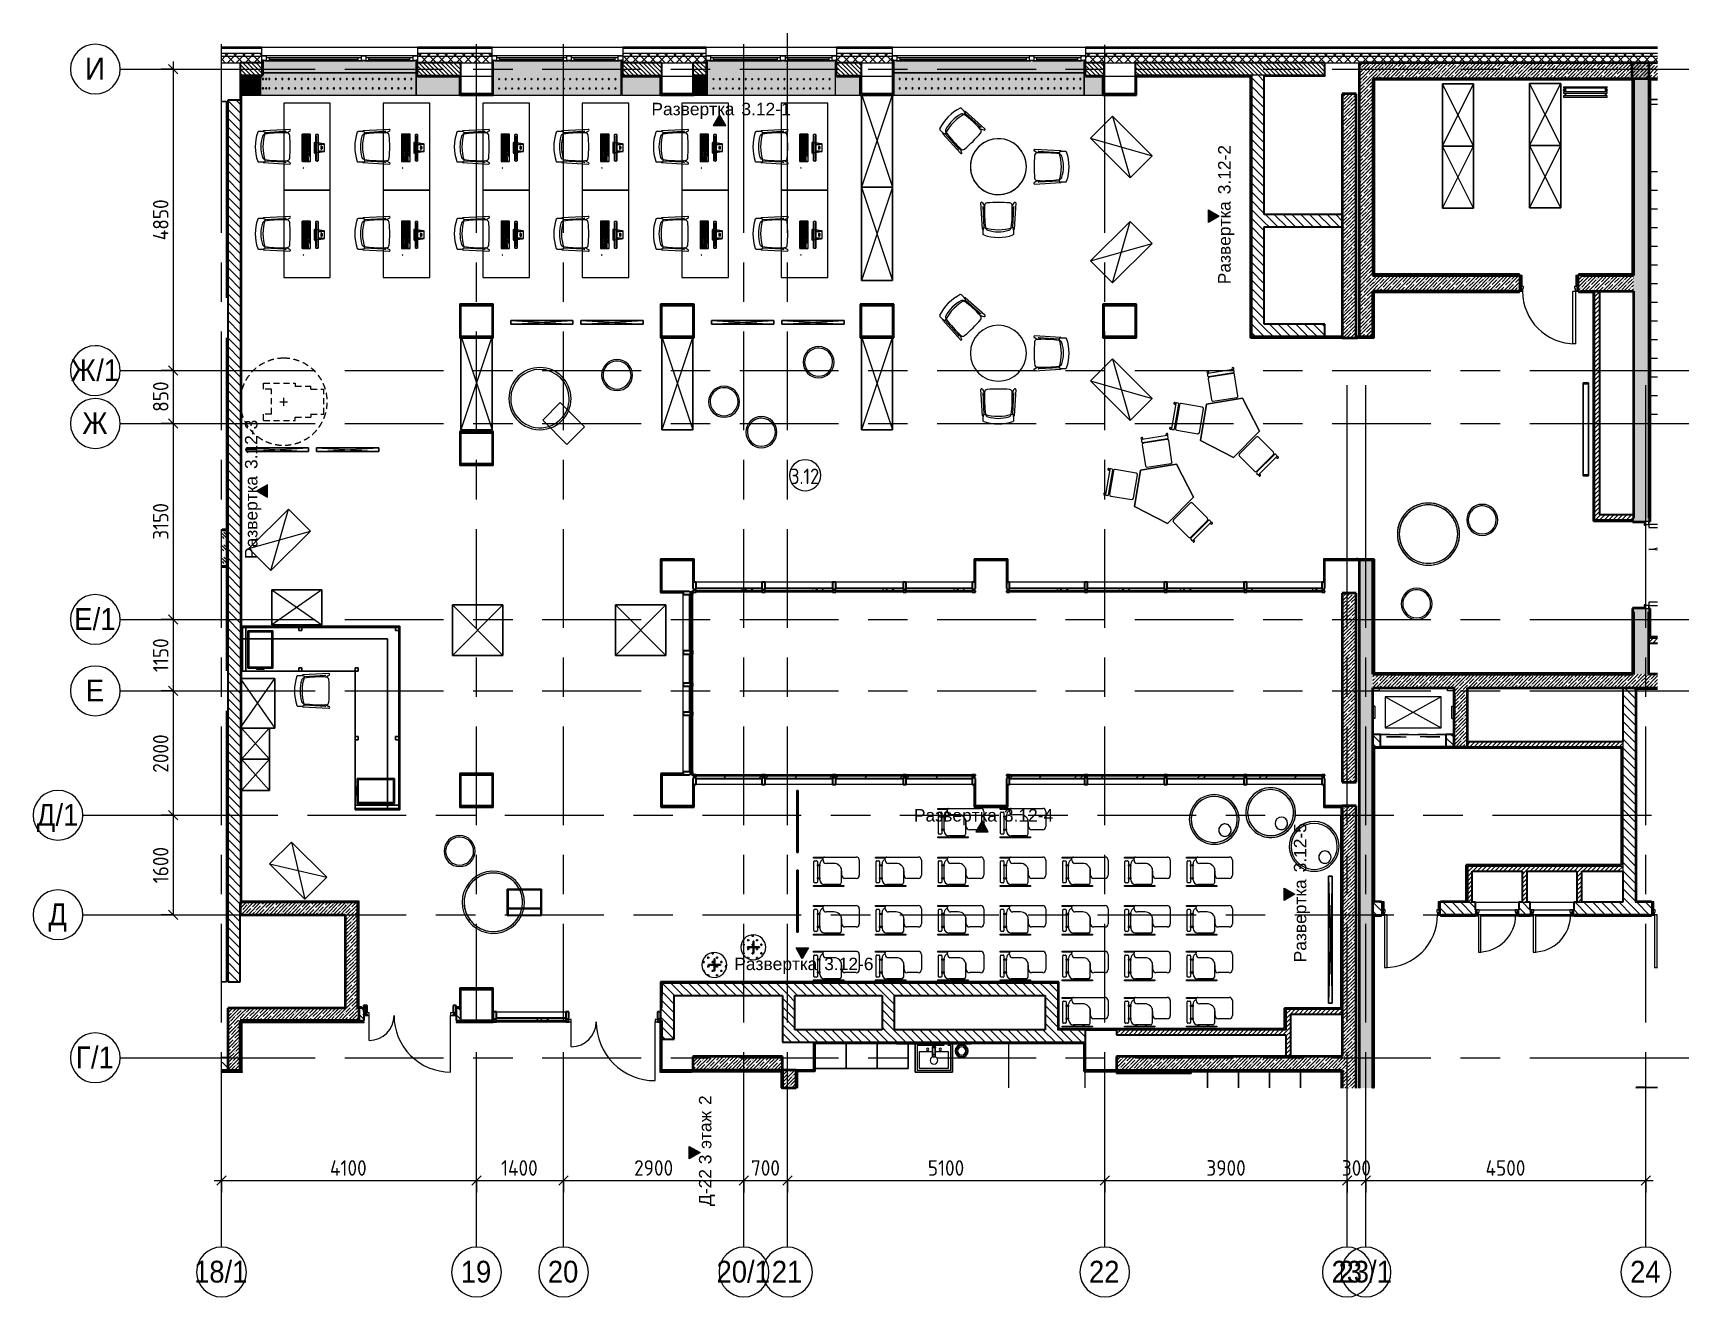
# Model space of a CAD drawing. Header units: millimetres. Extents: x 63432 to 177405, y -1987 to 27578.
# Drawn here: x 63432 to 90052, y 7255 to 27578 of the extents above; entities that cross this region are included whole.
import ezdxf

# ---------------------------------------------------------------- set-up
doc = ezdxf.new("R2010")
doc.units = ezdxf.units.MM
for name, pattern in [('200_ШТРИХ__ш1_п0_6_', [160, 100, -60]), ('Осевая', [3175, 635, -476.25, 1587.5, -476.25]), ('Снесенные', [714.375, 476.25, -238.125]), ('Штрих', [635, 317.5, -317.5]), ('Штрих короткий', [300, 150, -150])]:
    doc.linetypes.add(name, pattern=pattern)
for name, color, linetype, lineweight in [('0-1', 7, 'Continuous', 9), ('A-ANNO-DIMS', 7, 'Continuous', 9), ('A-ANNO-DIMS-100', 7, 'Continuous', 9), ('A-AREA-IDEN', 7, 'Continuous', 9), ('A-DOOR', 7, 'Continuous', 9), ('A-DOOR-1', 7, 'Continuous', 13), ('A-DOOR-2', 7, 'Штрих короткий', 9), ('A-DOOR-FRAM', 7, 'Continuous', 13), ('A-DOOR-FRAM-1', 7, 'Continuous', 9), ('A-GENM', 7, 'Штрих', 9), ('A-GLAZ', 7, 'Continuous', 9), ('A-GLAZ-1', 7, 'Continuous', 13), ('A-GLAZ-CURT', 7, 'Continuous', 9), ('A-GLAZ-CURT-1', 7, 'Continuous', 25), ('A-GLAZ-CWMG', 7, 'Continuous', 9), ('A-GLAZ-CWMG-1', 7, 'Continuous', 25), ('A-WALL', 7, 'Continuous', 9), ('G-ANNO-SYMB', 7, 'Continuous', 9), ('I-FURN', 7, 'Continuous', 9), ('I-FURN-4', 7, '200_ШТРИХ__ш1_п0_6_', 13), ('I-FURN-5', 7, '200_ШТРИХ__ш1_п0_6_', 9), ('I-WALL', 7, 'Continuous', 9), ('M-EQPM', 7, 'Continuous', 9), ('M-EQPM-1', 7, 'Снесенные', 9), ('P-SANR-FIXT', 7, 'Continuous', 9), ('P-SANR-FIXT-1', 7, 'Continuous', 13), ('S-STRS-1', 7, 'Continuous', 9), ('Знаки', 7, 'Continuous', 9), ('Оси', 7, 'Continuous', 9), ('Оси-1', 7, 'Continuous', 20), ('Оси-2', 7, 'Осевая', 9)]:
    doc.layers.add(name, color=color, linetype=linetype, lineweight=lineweight)
for name, color, linetype, lineweight, true_color in [('A-WALL-1', 7, 'Continuous', 25, 0x3c3c3c), ('A-WALL-2', 7, 'Continuous', 13, 0x3c3c3c), ('A-WALL-3', 7, 'Continuous', 35, 0x3c3c3c), ('A-WALL-FNSH-1', 7, 'Continuous', 9, 0x3c3c3c), ('A-WALL-FNSH-2', 7, 'Continuous', 13, 0x3c3c3c), ('I-FURN-1', 7, 'Continuous', 9, 0xf0f0f0), ('I-FURN-2', 7, 'Continuous', 9, 0xaaaaaa), ('I-FURN-3', 11, 'Continuous', 9, 0xffaaaa)]:
    doc.layers.add(name, color=color, linetype=linetype, lineweight=lineweight, true_color=true_color)
doc.styles.add('Arial', font='arial.ttf', dxfattribs={"width": 0.9, "height": 350})
doc.styles.add('Arial_1', font='arial.ttf', dxfattribs={"height": 200})
doc.styles.add('GOST Common', font='GOST_Common.ttf', dxfattribs={"width": 0.9, "height": 250})
doc.styles.add('ISOCPEUR', font='isocpeur.ttf', dxfattribs={"width": 0.9, "height": 250})
doc.dimstyles.new('ISO-2_5_0_9К_БОЛЬШОЙ', dxfattribs={"dimscale": 304.8, "dimtxt": 248.995294, "dimasz": 0.492126, "dimexe": 0.393701, "dimexo": 0.984252, "dimgap": 0, "dimtad": 1, "dimdec": 0, "dimrnd": 10, "dimzin": 0, "dimdsep": 46, "dimtxsty": 'ISOCPEUR', "dimblk1": 'OBLIQUE', "dimblk2": 'OBLIQUE', "dimsah": 1, "dimcen": 0.09, "dimdle": 0.393701, "dimazin": 0, "dimtfac": 1, "dimtdec": 4, "dimtix": 1, "dimtmove": 0, "dimatfit": 3, "dimfxl": 1, "dimtvp": 1, "dimtolj": 1, "dimtzin": 0, "dimarcsym": 2})
pattern_1 = [(45, (0, 0), (-70.71068, 70.71068), []), (135, (0, 0), (-70.71068, -70.71068), [])]
pattern_2 = [(45, (0, 0), (-57.024626, 57.024626), []), (45, (57.025, 0), (-57.024626, 57.024626), [100.806, -20.161, 3.353, -16.808])]
pattern_3 = [(135, (0, 0), (-70.71068, -70.71068), [])]
pattern_4 = [(135, (1826.41, 164.685), (-14.14214, -14.14214), []), (225, (1826.41, 164.685), (14.14214, -14.14214), [])]
pattern_5 = [(45, (0, 0), (-35.35534, 35.35534), [])]
pattern_6 = [(45, (50, 50), (-200, 0), [141.42, -141.42]), (45, (100, 50), (-200, 0), [70.71, -212.132]), (45, (50, 100), (-200, 0), [70.71, -212.132])]
pattern_7 = [(0, (0, 0), (121.92, 30.48), [10.058, -81.382, 10.058, -81.382, -487.68]), (0, (0, 0), (121.92, 30.48), [-182.88, 10.058, -172.822, 10.058, -81.382, -213.36]), (0, (0, 0), (121.92, 30.48), [-457.2, 10.058, -50.902, 10.058, -142.342]), (120, (45.72, 15.24), (-87.356454, 90.345817), [10.058, -81.382, 10.058, -81.382, -487.68]), (120, (45.72, 15.24), (-87.356454, 90.345817), [-182.88, 10.058, -172.822, 10.058, -81.382, -213.36]), (120, (45.72, 15.24), (-87.356454, 90.345817), [-457.2, 10.058, -50.902, 10.058, -142.342]), (240, (60.96, 76.2), (-34.563546, -120.825817), [10.058, -81.382, 10.058, -81.382, -487.68]), (240, (60.96, 76.2), (-34.563546, -120.825817), [-182.88, 10.058, -172.822, 10.058, -81.382, -213.36]), (240, (60.96, 76.2), (-34.563546, -120.825817), [-457.2, 10.058, -50.902, 10.058, -142.342])]

msp = doc.modelspace()

# ---------------------------------------------------------------- texts
at = {"layer": 'A-AREA-IDEN', "insert": (75601.9, 20575.4), "char_height": 250, "width": 606.076, "attachment_point": 1, "style": 'GOST Common'}
msp.add_mtext('3.12', dxfattribs=at)
at = {"layer": 'G-ANNO-SYMB', "char_height": 200, "attachment_point": 1, "style": 'Arial_1'}
for s, insert, width in [('Развертка', (73372.2, 26457), 1659.493), (' 3.12-1', (74741.4, 26457), 1074.261), ('Развертка', (77592.6, 15098.9), 1659.493), (' 3.12-4', (78961.8, 15098.9), 1074.261), ('Развертка', (74703.5, 12709.6), 1659.493), (' 3.12-6', (76072.7, 12709.6), 1074.261)]:
    msp.add_mtext(s, dxfattribs=dict(at, insert=insert, width=width))
at = {"layer": 'G-ANNO-SYMB', "char_height": 200, "attachment_point": 1, "rotation": 90, "style": 'Arial_1'}
for s, insert, width in [(' 3.12-2', (82483, 24908.8), 1074.261), ('Развертка', (82483, 23539.5), 1659.493), (' 3.12-3', (66837.8, 20490.2), 1074.261), ('Развертка', (66837.8, 19120.9), 1659.493), (' 3.12-5', (83700.9, 14003.9), 1074.261), ('Развертка', (83700.9, 12634.6), 1659.493), (' 2', (74136.5, 10262.4), 288.607), ('этаж', (74136.5, 9634), 761.603), ('-22 3 ', (74136.5, 8906.4), 881.856), ('\\fArial|b0|i0|c204|p34|;Д', (74136.5, 8714.6), 232.489)]:
    msp.add_mtext(s, dxfattribs=dict(at, insert=insert, width=width))
at = {"layer": 'Оси', "char_height": 350, "attachment_point": 1, "style": 'Arial'}
for s, insert, width in [('\\fArial|b0|i0|c204|p34|;\\W.9;И', (64267.2, 27181), 389.62), ('\\fArial|b0|i0|c204|p34|;\\W.9;Ж', (64035, 22331), 497.848), ('/1', (64445.8, 22331), 454.557), ('\\fArial|b0|i0|c204|p34|;\\W.9;Ж', (64222.6, 21481), 497.848), ('\\fArial|b0|i0|c204|p34|;\\W.9;Е', (64091.7, 18331), 360.759), ('/1', (64389.3, 18331), 454.557), ('\\fArial|b0|i0|c204|p34|;\\W.9;Е', (64278.9, 17181), 360.759), ('\\fArial|b0|i0|c204|p34|;\\W.9;Д', (63488.5, 15181), 367.975), ('/1', (63792.2, 15181), 454.557), ('\\fArial|b0|i0|c204|p34|;\\W.9;Д', (63676.2, 13581), 367.975), ('\\fArial|b0|i0|c204|p34|;\\W.9;Г', (64118.2, 11281), 295.823), ('/1', (64362.3, 11281), 454.557), ('18/1', (66019.7, 7835.2), 1060.633), ('19', (70307.4, 7835.2), 606.076), ('20', (71707.4, 7835.2), 606.076), ('20/1', (74419.7, 7835.2), 1060.633), ('21', (75307.4, 7835.2), 606.076), ('22', (80407.4, 7835.2), 606.076), ('23', (84307.4, 7835.2), 606.076), ('23/1', (84419.7, 7835.2), 1060.633), ('24', (89107.4, 7835.2), 606.076)]:
    msp.add_mtext(s, dxfattribs=dict(at, insert=insert, width=width))

# ---------------------------------------------------------------- blocks, each defined once
blk = doc.blocks.new('110_Дверь_СКБ_1Ст_Внутренняя1 - Д-8 950x2100h_охрана-31784688-План разверток пом_3_12_ Этаж 3')
at = {"layer": 'A-DOOR'}
h = blk.add_hatch(dxfattribs=at)
h.set_pattern_fill('FP_5', color=256, style=0, pattern_type=2)
h.set_pattern_definition(pattern_4)
h.paths.add_polyline_path([(487.5, 100), (462.5, 100), (462.5, -100), (487.5, -100)])
at = {"layer": 'A-DOOR-FRAM-1'}
h = blk.add_hatch(dxfattribs=at)
h.set_pattern_fill('FP_6', color=256, style=0, pattern_type=2)
h.set_pattern_definition([(45, (-296.384, 164.685), (-14.1421, 14.1421), []), (135, (-296.384, 164.685), (-14.1421, -14.1421), [])])
h.paths.add_polyline_path([(-437.5, 100), (-462.5, 100), (-462.5, -100), (-437.5, -100)])
at = {"layer": 'A-DOOR'}
blk.add_arc((437.5, 100), 850, 90, 180, dxfattribs=at)
at = {"layer": 'A-DOOR-1'}
for p, q in [((437.5, 950), (397.5, 950)), ((397.5, 950), (397.5, 100)), ((437.5, 100), (437.5, 950)), ((397.5, 100), (437.5, 100))]:
    blk.add_line(p, q, dxfattribs=at)
at = {"layer": 'A-DOOR-FRAM'}
for p, q in [((-422.5, 108), (-492.5, 108)), ((-492.5, 108), (-492.5, 100)), ((-492.5, 100), (-422.5, 100)), ((-437.5, 100), (-462.5, 100)), ((-462.5, 100), (-462.5, -100)), ((-412.5, 100), (-437.5, 100)), ((-437.5, 100), (-437.5, 20)), ((-437.5, -100), (-437.5, 100)), ((-422.5, 100), (-437.5, 100)), ((-437.5, 100), (-437.5, 99)), ((-437.5, 99), (-422.5, 99)), ((-437.5, 20), (-402.5, 20)), ((-422.5, 20), (-437.5, 20)), ((-437.5, 20), (-437.5, -100)), ((-422.5, 100), (-422.5, 108)), ((-422.5, 99), (-422.5, 100)), ((-422.5, -100), (-422.5, 20)), ((-412.5, 60), (-412.5, 100)), ((-402.5, 60), (-412.5, 60)), ((-402.5, 20), (-402.5, 60)), ((437.5, 60), (427.5, 60)), ((427.5, 60), (427.5, 20)), ((427.5, 20), (462.5, 20)), ((437.5, 100), (437.5, 60)), ((462.5, 100), (437.5, 100)), ((517.5, 108), (447.5, 108)), ((447.5, 108), (447.5, 100)), ((462.5, 100), (447.5, 100)), ((447.5, 100), (447.5, 99)), ((447.5, 100), (517.5, 100)), ((447.5, 99), (462.5, 99)), ((462.5, 20), (447.5, 20)), ((447.5, 20), (447.5, -100)), ((462.5, 20), (462.5, 100)), ((487.5, 100), (462.5, 100)), ((462.5, 100), (462.5, -100)), ((462.5, 99), (462.5, 100)), ((462.5, -100), (462.5, 20)), ((487.5, -100), (487.5, 100)), ((517.5, 100), (517.5, 108)), ((-422.5, -100), (-492.5, -100)), ((-492.5, -100), (-492.5, -108)), ((-492.5, -108), (-422.5, -108)), ((-462.5, -100), (-437.5, -100)), ((-437.5, -100), (-422.5, -100)), ((-422.5, -108), (-422.5, -100)), ((447.5, -100), (462.5, -100)), ((517.5, -100), (447.5, -100)), ((447.5, -100), (447.5, -108)), ((447.5, -108), (517.5, -108)), ((462.5, -100), (487.5, -100)), ((517.5, -108), (517.5, -100))]:
    blk.add_line(p, q, dxfattribs=at)
blk = doc.blocks.new('DOR_Проход в стене_Прямоугольный - 1050x1150 EI30-23344994-План разверток пом_3_12_ Этаж 3')
at = {"layer": 'A-DOOR-2'}
for p, q in [((525, 100), (-525, 100)), ((525, -100), (-525, -100))]:
    blk.add_line(p, q, dxfattribs=at)
blk = doc.blocks.new('120_Окно_СКБ_2Ст - 120_Окно_СКБ_2Ст 3100х2500 _мал_створка слева_ 2-19089248-План разверток пом_3_12_ Этаж 3')
at = {"layer": 'A-GLAZ'}
for p, q in [((1550, -5), (-1550, -5)), ((-1430, -55), (600, -55)), ((600, -65), (-1430, -65)), ((770, -55), (1430, -55)), ((1430, -65), (770, -65))]:
    blk.add_line(p, q, dxfattribs=at)
at = {"layer": 'A-GLAZ-1'}
for p, q in [((-1550, -75), (-1550, -5)), ((-1550, -5), (-1480, -5)), ((-1480, -75), (-1550, -75)), ((-1480, -75), (-1500, -75)), ((-1500, -75), (-1500, -85)), ((-1500, -85), (670, -85)), ((670, -85), (-1500, -85)), ((-1480, -5), (-1480, -75)), ((650, -35), (-1480, -35)), ((-1480, -35), (-1480, -75)), ((-1430, -85), (-1430, -35)), ((600, -85), (600, -35)), ((650, -75), (650, -5)), ((650, -5), (720, -5)), ((650, -75), (650, -35)), ((720, -75), (650, -75)), ((670, -75), (650, -75)), ((670, -85), (670, -75)), ((720, -75), (700, -75)), ((700, -75), (700, -85)), ((700, -85), (1500, -85)), ((1500, -85), (700, -85)), ((720, -5), (720, -75)), ((1480, -35), (720, -35)), ((720, -35), (720, -75)), ((770, -85), (770, -35)), ((1430, -85), (1430, -35)), ((1480, -75), (1480, -5)), ((1480, -5), (1550, -5)), ((1480, -75), (1480, -35)), ((1550, -75), (1480, -75)), ((1500, -75), (1480, -75)), ((1500, -85), (1500, -75)), ((1550, -5), (1550, -75))]:
    blk.add_line(p, q, dxfattribs=at)
blk = doc.blocks.new('120_Окно_СКБ_2Ст - 120_Окно_СКБ_2Ст 2100х2400 _мал створка справа_-19092174-План разверток пом_3_12_ Этаж 3')
at = {"layer": 'A-GLAZ'}
for p, q in [((1050, -5), (-1050, -5)), ((-1030, -75), (-1000, -75)), ((-930, -55), (100, -55)), ((100, -65), (-930, -65)), ((170, -75), (200, -75)), ((270, -55), (930, -55)), ((930, -65), (270, -65)), ((1000, -75), (1030, -75))]:
    blk.add_line(p, q, dxfattribs=at)
at = {"layer": 'A-GLAZ-1'}
for p, q in [((-1050, -75), (-1050, -5)), ((-1050, -5), (-980, -5)), ((-980, -75), (-1050, -75)), ((-980, -75), (-1000, -75)), ((-1000, -75), (-1000, -85)), ((-1000, -85), (170, -85)), ((170, -85), (-1000, -85)), ((-980, -5), (-980, -75)), ((150, -35), (-980, -35)), ((-980, -35), (-980, -75)), ((-930, -85), (-930, -35)), ((100, -85), (100, -35)), ((150, -75), (150, -5)), ((150, -5), (220, -5)), ((150, -75), (150, -35)), ((220, -75), (150, -75)), ((170, -75), (150, -75)), ((170, -85), (170, -75)), ((220, -75), (200, -75)), ((200, -75), (200, -85)), ((200, -85), (1000, -85)), ((1000, -85), (200, -85)), ((220, -5), (220, -75)), ((980, -35), (220, -35)), ((220, -35), (220, -75)), ((270, -85), (270, -35)), ((930, -85), (930, -35)), ((980, -75), (980, -5)), ((980, -5), (1050, -5)), ((980, -75), (980, -35)), ((1050, -75), (980, -75)), ((1000, -75), (980, -75)), ((1000, -85), (1000, -75)), ((1050, -5), (1050, -75))]:
    blk.add_line(p, q, dxfattribs=at)
blk = doc.blocks.new('Системная панель - Стекло - 40мм-23562586-План разверток пом_3_12_ Этаж 3')
at = {"layer": 'A-GLAZ-CURT'}
h = blk.add_hatch(dxfattribs=at)
h.set_pattern_fill('FP_7', color=256, style=0, pattern_type=2)
h.set_pattern_definition([(135, (17995.83, -74123), (-282.8427, -282.8427), [200, -600]), (135, (18095.83, -74323), (-282.8427, -282.8427), [600, -200]), (135, (18195.83, -73923), (-282.8427, -282.8427), [200, -600])])
h.paths.add_polyline_path([(464, 0), (-464, 0), (-464, -40), (464, -40)])
at = {"layer": 'A-GLAZ-CURT-1'}
for p, q in [((464, 0), (-464, 0)), ((-464, 0), (-464, -40)), ((-464, -40), (464, -40)), ((464, -40), (464, 0))]:
    blk.add_line(p, q, dxfattribs=at)
blk = doc.blocks.new('Системная панель - Стекло - 40мм-24234994-План разверток пом_3_12_ Этаж 3')
at = {"layer": 'A-GLAZ-CURT-1'}
for p, q in [((243, 0), (-243, 0)), ((-243, 0), (-243, -40)), ((243, -40), (243, 0)), ((-243, -40), (243, -40))]:
    blk.add_line(p, q, dxfattribs=at)
blk = doc.blocks.new('Прямоугольный импост - Импост структурный с накладкой - 160мм Темный-31239176-План разверток пом_3_12_ Этаж 3')
at = {"layer": 'A-GLAZ-CWMG'}
for p, q in [((73883, 17642), (73883, 18550)), ((74040, 17642), (74040, 18550))]:
    blk.add_line(p, q, dxfattribs=at)
blk = doc.blocks.new('Прямоугольный импост - Импост структурный с накладкой - 160мм Темный-31239177-План разверток пом_3_12_ Этаж 3')
at = {"layer": 'A-GLAZ-CWMG'}
for p, q in [((73883, 17125), (73883, 17592)), ((74040, 17125), (74040, 17592))]:
    blk.add_line(p, q, dxfattribs=at)
blk = doc.blocks.new('Прямоугольный импост - Импост структурный с накладкой - 160мм Темный-31239202-План разверток пом_3_12_ Этаж 3')
at = {"layer": 'A-GLAZ-CWMG-1'}
for p, q in [((-50, 40), (-50, 140)), ((-50, 140), (0, 140)), ((-40, 40), (-50, 40)), ((-50, -17), (-50, 0)), ((-50, 0), (-40, 0)), ((-40, 0), (-40, 40)), ((-10, 40), (-10, 0)), ((0, 40), (-10, 40)), ((-10, 0), (0, 0)), ((0, 140), (0, 40)), ((0, 0), (0, -17)), ((0, -17), (-50, -17))]:
    blk.add_line(p, q, dxfattribs=at)
blk = doc.blocks.new('Прямоугольный импост - Импост структурный с накладкой - 160мм Темный-31239205-План разверток пом_3_12_ Этаж 3')
at = {"layer": 'A-GLAZ-CWMG-1'}
for p, q in [((0, 140), (-50, 140)), ((-50, 140), (-50, 40)), ((-50, 40), (-40, 40)), ((-40, 0), (-50, 0)), ((-50, 0), (-50, -17)), ((-40, 40), (-40, 0)), ((-10, 0), (-10, 40)), ((-10, 40), (0, 40)), ((0, 0), (-10, 0)), ((0, 40), (0, 140)), ((0, -17), (0, 0)), ((-50, -17), (0, -17))]:
    blk.add_line(p, q, dxfattribs=at)
blk = doc.blocks.new('Прямоугольный импост - Импост структурный с накладкой - 160мм Темный-31239180-План разверток пом_3_12_ Этаж 3')
at = {"layer": 'A-GLAZ-CWMG-1'}
for p, q in [((-25, 40), (-25, 140)), ((-25, 140), (25, 140)), ((-15, 40), (-25, 40)), ((-25, -17), (-25, 0)), ((-25, 0), (-15, 0)), ((-15, 0), (-15, 40)), ((15, 40), (15, 0)), ((25, 40), (15, 40)), ((15, 0), (25, 0)), ((25, 140), (25, 40)), ((25, 0), (25, -17)), ((25, -17), (-25, -17))]:
    blk.add_line(p, q, dxfattribs=at)
blk = doc.blocks.new('110_Дверь_СКБ_1Ст_Внутренняя1 - Д-8 950x2100h_охрана-V1-План разверток пом_3_12_ Этаж 3')
at = {"layer": 'A-DOOR'}
h = blk.add_hatch(dxfattribs=at)
h.set_pattern_fill('FP_5', color=256, style=0, pattern_type=2)
h.set_pattern_definition(pattern_4)
h.paths.add_polyline_path([(487.5, 100), (462.5, 100), (462.5, -100), (487.5, -100)])
blk.add_arc((437.5, 100), 850, 90, 93.31962, dxfattribs=at)
at = {"layer": 'A-DOOR-1'}
for p, q in [((437.5, 950), (397.5, 950)), ((397.5, 950), (397.5, 100)), ((437.5, 100), (437.5, 950)), ((397.5, 100), (437.5, 100))]:
    blk.add_line(p, q, dxfattribs=at)
at = {"layer": 'A-DOOR-FRAM'}
for p, q in [((437.5, 60), (427.5, 60)), ((427.5, 60), (427.5, 20)), ((427.5, 20), (462.5, 20)), ((437.5, 100), (437.5, 60)), ((462.5, 100), (437.5, 100)), ((517.5, 108), (447.5, 108)), ((447.5, 108), (447.5, 100)), ((462.5, 100), (447.5, 100)), ((447.5, 100), (447.5, 99)), ((447.5, 100), (517.5, 100)), ((447.5, 99), (462.5, 99)), ((462.5, 20), (447.5, 20)), ((447.5, 20), (447.5, -100)), ((462.5, 20), (462.5, 100)), ((487.5, 100), (462.5, 100)), ((462.5, 100), (462.5, -100)), ((462.5, 99), (462.5, 100)), ((462.5, -100), (462.5, 20)), ((487.5, -100), (487.5, 100)), ((517.5, 100), (517.5, 108)), ((447.5, -100), (462.5, -100)), ((517.5, -100), (447.5, -100)), ((447.5, -100), (447.5, -108)), ((447.5, -108), (517.5, -108)), ((462.5, -100), (487.5, -100)), ((517.5, -108), (517.5, -100))]:
    blk.add_line(p, q, dxfattribs=at)
blk = doc.blocks.new('110_Дверь_СКБ_2Ст - Д-1_л_Лестничная клетка EIS60 2-32359692-План разверток пом_3_12_ Этаж 3')
at = {"layer": 'A-DOOR'}
for centre, radius, start, end in [((-638, 125), 400, 360, 20.4021), ((662, 125), 900, 171.1011, 180)]:
    blk.add_arc(centre, radius, start, end, dxfattribs=at)
at = {"layer": 'A-DOOR-1'}
for p, q in [((-638, 264), (-638, 125)), ((-638, 125), (-588, 125)), ((-588, 125), (-588, 264)), ((612, 264), (612, 125)), ((612, 125), (662, 125)), ((662, 125), (662, 264))]:
    blk.add_line(p, q, dxfattribs=at)
at = {"layer": 'A-DOOR-FRAM'}
for p, q in [((-672, 133), (-742, 133)), ((-742, 133), (-742, 125)), ((-742, 125), (-672, 125)), ((-638, 125), (-688, 125)), ((-688, 125), (-688, 45)), ((-688, 45), (-628, 45)), ((-672, 45), (-688, 45)), ((-688, 45), (-688, -125)), ((-672, 125), (-672, 133)), ((-672, -125), (-672, 45)), ((-638, 75), (-638, 125)), ((-628, 75), (-638, 75)), ((-628, 45), (-628, 75)), ((662, 75), (652, 75)), ((652, 75), (652, 45)), ((652, 45), (712, 45)), ((662, 125), (662, 75)), ((712, 125), (662, 125)), ((768, 133), (698, 133)), ((698, 133), (698, 125)), ((698, 125), (768, 125)), ((712, 45), (698, 45)), ((698, 45), (698, -125)), ((712, 45), (712, 125)), ((712, -125), (712, 45)), ((768, 125), (768, 133)), ((-672, -125), (-742, -125)), ((-742, -125), (-742, -133)), ((-742, -133), (-672, -133)), ((-688, -125), (-672, -125)), ((-672, -133), (-672, -125)), ((698, -125), (712, -125)), ((768, -125), (698, -125)), ((698, -125), (698, -133)), ((698, -133), (768, -133)), ((768, -133), (768, -125))]:
    blk.add_line(p, q, dxfattribs=at)
blk = doc.blocks.new('160_Подъемник - 160_Подъемник-23521422-План разверток пом_3_12_ Этаж 3')
at = {"layer": 'A-GENM'}
for p, q in [((1080, 20), (220, 20)), ((220, 20), (1080, 20)), ((-20, -95), (-20, -655)), ((-20, -655), (-20, -95)), ((220, -770), (792, -770)), ((1080, -770), (508, -770))]:
    blk.add_line(p, q, dxfattribs=at)
at = {"layer": 'M-EQPM'}
for p, q in [((1100, -625), (200, -125)), ((200, -625), (1100, -125)), ((1100, -125), (200, -125)), ((200, -125), (200, -625)), ((1100, -125), (200, -125)), ((200, -125), (200, -625)), ((1100, -625), (1100, -125)), ((1100, -625), (1100, -125)), ((200, -625), (1100, -625)), ((200, -625), (1100, -625))]:
    blk.add_line(p, q, dxfattribs=at)
blk = doc.blocks.new('110_Дверь_СКБ_1Ст - д-18 700x2100h_Технический шкаф ЭОМ и СС-23257539-План разверток пом_3_12_ Этаж 3')
at = {"layer": 'A-DOOR'}
h = blk.add_hatch(dxfattribs=at)
h.set_pattern_fill('FP_9', color=256, style=0, pattern_type=2)
h.set_pattern_definition([(135, (1951.41, 164.685), (-14.14214, -14.14214), []), (225, (1951.41, 164.685), (14.14214, -14.14214), [])])
h.paths.add_polyline_path([(362.5, 100), (337.5, 100), (337.5, 20), (362.5, 20)])
at = {"layer": 'A-DOOR-FRAM-1'}
h = blk.add_hatch(dxfattribs=at)
h.set_pattern_fill('FP_10', color=256, style=0, pattern_type=2)
h.set_pattern_definition([(45, (-171.384, 164.685), (-14.1421, 14.1421), []), (135, (-171.384, 164.685), (-14.1421, -14.1421), [])])
h.paths.add_polyline_path([(-312.5, 100), (-337.5, 100), (-337.5, 20), (-312.5, 20)])
at = {"layer": 'A-DOOR'}
blk.add_arc((312.5, 100), 600, 90, 180, dxfattribs=at)
at = {"layer": 'A-DOOR-1'}
for p, q in [((312.5, 700), (272.5, 700)), ((272.5, 700), (272.5, 100)), ((312.5, 100), (312.5, 700)), ((272.5, 100), (312.5, 100))]:
    blk.add_line(p, q, dxfattribs=at)
at = {"layer": 'A-DOOR-FRAM'}
for p, q in [((-312.5, 100), (-337.5, 100)), ((-337.5, 100), (-337.5, 20)), ((-337.5, 20), (-312.5, 20)), ((-287.5, 100), (-312.5, 100)), ((-312.5, 100), (-312.5, 20)), ((-312.5, 20), (-312.5, 100)), ((-312.5, 20), (-277.5, 20)), ((-287.5, 60), (-287.5, 100)), ((-277.5, 60), (-287.5, 60)), ((-277.5, 20), (-277.5, 60)), ((312.5, 60), (302.5, 60)), ((302.5, 60), (302.5, 20)), ((302.5, 20), (337.5, 20)), ((312.5, 100), (312.5, 60)), ((337.5, 100), (312.5, 100)), ((337.5, 20), (337.5, 100)), ((362.5, 100), (337.5, 100)), ((337.5, 100), (337.5, 20)), ((337.5, 20), (362.5, 20)), ((362.5, 20), (362.5, 100))]:
    blk.add_line(p, q, dxfattribs=at)
at = {"layer": 'A-DOOR-FRAM-1'}
for p, q in [((-287.5, 100), (272.5, 100)), ((302.5, 20), (-277.5, 20))]:
    blk.add_line(p, q, dxfattribs=at)
blk = doc.blocks.new('Закладная деталь приямка - 200_100-20924312-План разверток пом_3_12_ Этаж 3')
at = {"layer": 'M-EQPM-1'}
for p, q in [((85000, 16755), (84970, 16755)), ((85000, 16555), (84970, 16555)), ((85000, 16755), (85000, 16555))]:
    blk.add_line(p, q, dxfattribs=at)
blk = doc.blocks.new('Закладная деталь приямка - 150_100-20924311-План разверток пом_3_12_ Этаж 3')
at = {"layer": 'M-EQPM-1'}
for p, q in [((85070, 17050), (85070, 17000)), ((85070, 17000), (84970, 17000))]:
    blk.add_line(p, q, dxfattribs=at)
blk = doc.blocks.new('Закладная деталь приямка - 150_100-V2-План разверток пом_3_12_ Этаж 3')
at = {"layer": 'M-EQPM-1'}
for p, q in [((86170, 17000), (86170, 17050)), ((86270, 17000), (86170, 17000))]:
    blk.add_line(p, q, dxfattribs=at)
blk = doc.blocks.new('Закладная деталь приямка - 150_100-V3-План разверток пом_3_12_ Этаж 3')
at = {"layer": 'M-EQPM-1'}
for q in [(86270, 16310), (86170, 16300)]:
    blk.add_line((86170, 16310), q, dxfattribs=at)
blk = doc.blocks.new('Закладная деталь приямка - 150_100-V4-План разверток пом_3_12_ Этаж 3')
at = {"layer": 'M-EQPM-1'}
for p, q in [((84970, 16310), (85070, 16310)), ((85070, 16310), (85070, 16300))]:
    blk.add_line(p, q, dxfattribs=at)
blk = doc.blocks.new('120_Окно_СКБ_2Ст - 120_Окно_СКБ_2Ст 2500х2500 _мал створка справа_-23206729-План разверток пом_3_12_ Этаж 3')
at = {"layer": 'A-GLAZ'}
for p, q in [((1250, -5), (-1250, -5)), ((-1230, -75), (-1200, -75)), ((-1130, -55), (300, -55)), ((300, -65), (-1130, -65)), ((370, -75), (400, -75)), ((470, -55), (1130, -55)), ((1130, -65), (470, -65)), ((1200, -75), (1230, -75))]:
    blk.add_line(p, q, dxfattribs=at)
at = {"layer": 'A-GLAZ-1'}
for p, q in [((-1250, -75), (-1250, -5)), ((-1250, -5), (-1180, -5)), ((-1180, -75), (-1250, -75)), ((-1180, -75), (-1200, -75)), ((-1200, -75), (-1200, -85)), ((-1200, -85), (370, -85)), ((370, -85), (-1200, -85)), ((-1180, -5), (-1180, -75)), ((350, -35), (-1180, -35)), ((-1180, -35), (-1180, -75)), ((-1130, -85), (-1130, -35)), ((300, -85), (300, -35)), ((350, -75), (350, -5)), ((350, -5), (420, -5)), ((350, -75), (350, -35)), ((420, -75), (350, -75)), ((370, -75), (350, -75)), ((370, -85), (370, -75)), ((420, -75), (400, -75)), ((400, -75), (400, -85)), ((400, -85), (1200, -85)), ((1200, -85), (400, -85)), ((420, -5), (420, -75)), ((1180, -35), (420, -35)), ((420, -35), (420, -75)), ((470, -85), (470, -35)), ((1130, -85), (1130, -35)), ((1180, -75), (1180, -5)), ((1180, -5), (1250, -5)), ((1180, -75), (1180, -35)), ((1250, -75), (1180, -75)), ((1200, -75), (1180, -75)), ((1200, -85), (1200, -75)), ((1250, -5), (1250, -75))]:
    blk.add_line(p, q, dxfattribs=at)
blk = doc.blocks.new('Системная панель - Стекло - 40мм-24234969-План разверток пом_3_12_ Этаж 3')
at = {"layer": 'A-GLAZ-CURT'}
h = blk.add_hatch(dxfattribs=at)
h.set_pattern_fill('FP_11', color=256, style=0, pattern_type=2)
h.set_pattern_definition([(45, (-74720, -18507), (-282.8427, 282.8427), [200, -600]), (45, (-74920, -18607), (-282.8427, 282.8427), [600, -200]), (45, (-74520, -18707), (-282.8427, 282.8427), [200, -600])])
h.paths.add_polyline_path([(540, 0), (540, 40), (-540, 40), (-540, 0), (505, 0)])
at = {"layer": 'A-GLAZ-CURT-1'}
for p, q in [((540, 40), (-540, 40)), ((-540, 40), (-540, 0)), ((-540, 0), (540, 0)), ((540, 0), (540, 40))]:
    blk.add_line(p, q, dxfattribs=at)
blk = doc.blocks.new('Прямоугольный импост - Импост структурный с накладкой - 160мм-23562401-План разверток пом_3_12_ Этаж 3')
at = {"layer": 'A-GLAZ-CWMG'}
for p, q in [((75150, 18747), (74090, 18747)), ((75150, 18590), (74090, 18590))]:
    blk.add_line(p, q, dxfattribs=at)
blk = doc.blocks.new('Прямоугольный импост - Импост структурный с накладкой - 160мм-23618922-План разверток пом_3_12_ Этаж 3')
at = {"layer": 'A-GLAZ-CWMG-1'}
for p, q in [((-50, 0), (-50, 17)), ((-50, 17), (0, 17)), ((-40, 0), (-50, 0)), ((-40, -40), (-40, 0)), ((0, 0), (-10, 0)), ((-10, 0), (-10, -40)), ((0, 17), (0, 0)), ((-50, -140), (-50, -40)), ((-50, -40), (-40, -40)), ((0, -140), (-50, -140)), ((-10, -40), (0, -40)), ((0, -40), (0, -140))]:
    blk.add_line(p, q, dxfattribs=at)
blk = doc.blocks.new('Прямоугольный импост - Импост структурный с накладкой - 160мм-23618923-План разверток пом_3_12_ Этаж 3')
at = {"layer": 'A-GLAZ-CWMG-1'}
for p, q in [((0, 17), (-50, 17)), ((-50, 17), (-50, 0)), ((-50, 0), (-40, 0)), ((-40, 0), (-40, -40)), ((-10, -40), (-10, 0)), ((-10, 0), (0, 0)), ((0, 0), (0, 17)), ((-40, -40), (-50, -40)), ((-50, -40), (-50, -140)), ((-50, -140), (0, -140)), ((0, -40), (-10, -40)), ((0, -140), (0, -40))]:
    blk.add_line(p, q, dxfattribs=at)
blk = doc.blocks.new('Системная панель - Стекло - 40мм-24234970-План разверток пом_3_12_ Этаж 3')
at = {"layer": 'A-GLAZ-CURT'}
h = blk.add_hatch(dxfattribs=at)
h.set_pattern_fill('FP_12', color=256, style=0, pattern_type=2)
h.set_pattern_definition([(45, (-76977.5, -18507), (-282.8427, 282.8427), [200, -600]), (45, (-77177.5, -18607), (-282.8427, 282.8427), [600, -200]), (45, (-76777.5, -18707), (-282.8427, 282.8427), [200, -600])])
h.paths.add_polyline_path([(552, 0), (552, 40), (-552, 40), (-552, 0)])
at = {"layer": 'A-GLAZ-CURT-1'}
for p, q in [((552, 40), (-552, 40)), ((-552, 40), (-552, 0)), ((-552, 0), (552, 0)), ((552, 0), (552, 40))]:
    blk.add_line(p, q, dxfattribs=at)
blk = doc.blocks.new('Прямоугольный импост - Импост структурный с накладкой - 160мм-23562410-План разверток пом_3_12_ Этаж 3')
at = {"layer": 'A-GLAZ-CWMG'}
for p, q in [((77420, 18747), (76335, 18747)), ((77420, 18590), (76335, 18590))]:
    blk.add_line(p, q, dxfattribs=at)
blk = doc.blocks.new('Прямоугольный импост - Импост структурный с накладкой - 160мм-23618920-План разверток пом_3_12_ Этаж 3')
at = {"layer": 'A-GLAZ-CWMG-1'}
for p, q in [((-25, 0), (-25, 17)), ((-25, 17), (25, 17)), ((-15, 0), (-25, 0)), ((-15, -40), (-15, 0)), ((25, 0), (15, 0)), ((15, 0), (15, -40)), ((25, 17), (25, 0)), ((-25, -140), (-25, -40)), ((-25, -40), (-15, -40)), ((25, -140), (-25, -140)), ((15, -40), (25, -40)), ((25, -40), (25, -140))]:
    blk.add_line(p, q, dxfattribs=at)
blk = doc.blocks.new('Системная панель - Стекло - 40мм-30335137-План разверток пом_3_12_ Этаж 3')
at = {"layer": 'A-GLAZ-CURT'}
h = blk.add_hatch(dxfattribs=at)
h.set_pattern_fill('FP_13', color=256, style=0, pattern_type=2)
h.set_pattern_definition([(45, (-74720, -15533), (-282.8427, 282.8427), [200, -600]), (45, (-74920, -15633), (-282.8427, 282.8427), [600, -200]), (45, (-74520, -15733), (-282.8427, 282.8427), [200, -600])])
h.paths.add_polyline_path([(540, -40), (540, 0), (-540, 0), (-540, -40), (505, -40)])
at = {"layer": 'A-GLAZ-CURT-1'}
for p, q in [((540, 0), (-540, 0)), ((-540, 0), (-540, -40)), ((540, -40), (540, 0)), ((-540, -40), (540, -40))]:
    blk.add_line(p, q, dxfattribs=at)
blk = doc.blocks.new('Прямоугольный импост - Импост структурный с накладкой - 160мм-23562329-План разверток пом_3_12_ Этаж 3')
at = {"layer": 'A-GLAZ-CWMG'}
for p, q in [((75150, 15650), (74090, 15650)), ((75150, 15493), (74090, 15493))]:
    blk.add_line(p, q, dxfattribs=at)
blk = doc.blocks.new('Прямоугольный импост - Импост структурный с накладкой - 160мм-30335138-План разверток пом_3_12_ Этаж 3')
at = {"layer": 'A-GLAZ-CWMG-1'}
for p, q in [((-50, 40), (-50, 140)), ((-50, 140), (0, 140)), ((-40, 40), (-50, 40)), ((-50, -17), (-50, 0)), ((-50, 0), (-40, 0)), ((-40, 0), (-40, 40)), ((-10, 40), (-10, 0)), ((0, 40), (-10, 40)), ((-10, 0), (0, 0)), ((0, 140), (0, 40)), ((0, 0), (0, -17)), ((0, -17), (-50, -17))]:
    blk.add_line(p, q, dxfattribs=at)
blk = doc.blocks.new('Прямоугольный импост - Импост структурный с накладкой - 160мм-30335139-План разверток пом_3_12_ Этаж 3')
at = {"layer": 'A-GLAZ-CWMG-1'}
for p, q in [((0, 140), (-50, 140)), ((-50, 140), (-50, 40)), ((-50, 40), (-40, 40)), ((-40, 0), (-50, 0)), ((-50, 0), (-50, -17)), ((-40, 40), (-40, 0)), ((-10, 0), (-10, 40)), ((-10, 40), (0, 40)), ((0, 0), (-10, 0)), ((0, 40), (0, 140)), ((0, -17), (0, 0)), ((-50, -17), (0, -17))]:
    blk.add_line(p, q, dxfattribs=at)
blk = doc.blocks.new('Системная панель - Стекло - 40мм-30335140-План разверток пом_3_12_ Этаж 3')
at = {"layer": 'A-GLAZ-CURT'}
h = blk.add_hatch(dxfattribs=at)
h.set_pattern_fill('FP_14', color=256, style=0, pattern_type=2)
h.set_pattern_definition([(45, (-76977.5, -15533), (-282.8427, 282.8427), [200, -600]), (45, (-77177.5, -15633), (-282.8427, 282.8427), [600, -200]), (45, (-76777.5, -15733), (-282.8427, 282.8427), [200, -600])])
h.paths.add_polyline_path([(552, -40), (552, 0), (-552, 0), (-552, -40), (-310, -40)])
at = {"layer": 'A-GLAZ-CURT-1'}
for p, q in [((552, 0), (-552, 0)), ((-552, 0), (-552, -40)), ((552, -40), (552, 0)), ((-552, -40), (552, -40))]:
    blk.add_line(p, q, dxfattribs=at)
blk = doc.blocks.new('Прямоугольный импост - Импост структурный с накладкой - 160мм-23562331-План разверток пом_3_12_ Этаж 3')
at = {"layer": 'A-GLAZ-CWMG'}
for p, q in [((77420, 15650), (76335, 15650)), ((77420, 15493), (76335, 15493))]:
    blk.add_line(p, q, dxfattribs=at)
blk = doc.blocks.new('Прямоугольный импост - Импост структурный с накладкой - 160мм-30335135-План разверток пом_3_12_ Этаж 3')
at = {"layer": 'A-GLAZ-CWMG-1'}
for p, q in [((-25, 40), (-25, 140)), ((-25, 140), (25, 140)), ((-15, 40), (-25, 40)), ((-25, -17), (-25, 0)), ((-25, 0), (-15, 0)), ((-15, 0), (-15, 40)), ((15, 40), (15, 0)), ((25, 40), (15, 40)), ((15, 0), (25, 0)), ((25, 140), (25, 40)), ((25, 0), (25, -17)), ((25, -17), (-25, -17))]:
    blk.add_line(p, q, dxfattribs=at)
blk = doc.blocks.new('Системная панель - Стекло - 40мм-30335156-План разверток пом_3_12_ Этаж 3')
at = {"layer": 'A-GLAZ-CURT'}
h = blk.add_hatch(dxfattribs=at)
h.set_pattern_fill('FP_15', color=256, style=0, pattern_type=2)
h.set_pattern_definition([(45, (-79832.5, -15533), (-282.8427, 282.8427), [200, -600]), (45, (-80032.5, -15633), (-282.8427, 282.8427), [600, -200]), (45, (-79632.5, -15733), (-282.8427, 282.8427), [200, -600])])
h.paths.add_polyline_path([(613, -40), (613, 0), (-613, 0), (-613, -40), (-280, -40)])
at = {"layer": 'A-GLAZ-CURT-1'}
for p, q in [((613, 0), (-613, 0)), ((-613, 0), (-613, -40)), ((-613, -40), (613, -40)), ((613, -40), (613, 0))]:
    blk.add_line(p, q, dxfattribs=at)
blk = doc.blocks.new('Прямоугольный импост - Импост структурный с накладкой - 160мм-23562106-План разверток пом_3_12_ Этаж 3')
at = {"layer": 'A-GLAZ-CWMG'}
for p, q in [((80335, 15650), (79130, 15650)), ((80335, 15493), (79130, 15493))]:
    blk.add_line(p, q, dxfattribs=at)
blk = doc.blocks.new('Системная панель - Стекло - 40мм-30335157-План разверток пом_3_12_ Этаж 3')
at = {"layer": 'A-GLAZ-CURT'}
h = blk.add_hatch(dxfattribs=at)
h.set_pattern_fill('FP_16', color=256, style=0, pattern_type=2)
h.set_pattern_definition([(45, (-82380, -15533), (-282.8427, 282.8427), [200, -600]), (45, (-82580, -15633), (-282.8427, 282.8427), [600, -200]), (45, (-82180, -15733), (-282.8427, 282.8427), [200, -600])])
h.paths.add_polyline_path([(625, -40), (625, 0), (-625, 0), (-625, -40), (57, -40)])
at = {"layer": 'A-GLAZ-CURT-1'}
for p, q in [((625, 0), (-625, 0)), ((-625, 0), (-625, -40)), ((-625, -40), (625, -40)), ((625, -40), (625, 0))]:
    blk.add_line(p, q, dxfattribs=at)
blk = doc.blocks.new('Прямоугольный импост - Импост структурный с накладкой - 160мм-23562108-План разверток пом_3_12_ Этаж 3')
at = {"layer": 'A-GLAZ-CWMG'}
for p, q in [((82895, 15650), (81665, 15650)), ((82895, 15493), (81665, 15493))]:
    blk.add_line(p, q, dxfattribs=at)
blk = doc.blocks.new('Системная панель - Стекло - 40мм-23618921-План разверток пом_3_12_ Этаж 3')
at = {"layer": 'A-GLAZ-CURT'}
h = blk.add_hatch(dxfattribs=at)
h.set_pattern_fill('FP_17', color=256, style=0, pattern_type=2)
h.set_pattern_definition([(45, (-79832.5, -18507), (-282.8427, 282.8427), [200, -600]), (45, (-80032.5, -18607), (-282.8427, 282.8427), [600, -200]), (45, (-79632.5, -18707), (-282.8427, 282.8427), [200, -600])])
h.paths.add_polyline_path([(613, 0), (613, 40), (-613, 40), (-613, 0)])
at = {"layer": 'A-GLAZ-CURT-1'}
for p, q in [((613, 40), (-613, 40)), ((-613, 40), (-613, 0)), ((613, 0), (613, 40)), ((-613, 0), (613, 0))]:
    blk.add_line(p, q, dxfattribs=at)
blk = doc.blocks.new('Прямоугольный импост - Импост структурный с накладкой - 160мм-23562040-План разверток пом_3_12_ Этаж 3')
at = {"layer": 'A-GLAZ-CWMG'}
for p, q in [((80335, 18747), (79130, 18747)), ((80335, 18590), (79130, 18590))]:
    blk.add_line(p, q, dxfattribs=at)
blk = doc.blocks.new('Системная панель - Стекло - 40мм-V5-План разверток пом_3_12_ Этаж 3')
at = {"layer": 'A-GLAZ-CURT'}
h = blk.add_hatch(dxfattribs=at)
h.set_pattern_fill('FP_18', color=256, style=0, pattern_type=2)
h.set_pattern_definition([(45, (-83647.5, -18507), (-282.8427, 282.8427), [200, -600]), (45, (-83847.5, -18607), (-282.8427, 282.8427), [600, -200]), (45, (-83447.5, -18707), (-282.8427, 282.8427), [200, -600])])
h.paths.add_polyline_path([(613, 0), (613, 40), (-613, 40), (-613, 0), (232, 0)])
at = {"layer": 'A-GLAZ-CURT-1'}
for p, q in [((613, 40), (-613, 40)), ((-613, 40), (-613, 0)), ((613, 0), (613, 40)), ((-613, 0), (613, 0))]:
    blk.add_line(p, q, dxfattribs=at)
blk = doc.blocks.new('Системная панель - Стекло - 40мм-V6-План разверток пом_3_12_ Этаж 3')
at = {"layer": 'A-GLAZ-CURT'}
h = blk.add_hatch(dxfattribs=at)
h.set_pattern_fill('FP_19', color=256, style=0, pattern_type=2)
h.set_pattern_definition([(45, (-81100, -15533), (-282.8427, 282.8427), [200, -600]), (45, (-81300, -15633), (-282.8427, 282.8427), [600, -200]), (45, (-80900, -15733), (-282.8427, 282.8427), [200, -600])])
h.paths.add_polyline_path([(625, -40), (625, 0), (-625, 0), (-625, -40), (-106, -40)])
at = {"layer": 'A-GLAZ-CURT-1'}
for p, q in [((625, 0), (-625, 0)), ((-625, 0), (-625, -40)), ((-625, -40), (625, -40)), ((625, -40), (625, 0))]:
    blk.add_line(p, q, dxfattribs=at)
blk = doc.blocks.new('Системная панель - Стекло - 40мм-23618924-План разверток пом_3_12_ Этаж 3')
at = {"layer": 'A-GLAZ-CURT'}
h = blk.add_hatch(dxfattribs=at)
h.set_pattern_fill('FP_20', color=256, style=0, pattern_type=2)
h.set_pattern_definition([(45, (-82380, -18507), (-282.8427, 282.8427), [200, -600]), (45, (-82580, -18607), (-282.8427, 282.8427), [600, -200]), (45, (-82180, -18707), (-282.8427, 282.8427), [200, -600])])
h.paths.add_polyline_path([(625, 0), (625, 40), (-625, 40), (-625, 0)])
at = {"layer": 'A-GLAZ-CURT-1'}
for p, q in [((625, 40), (-625, 40)), ((-625, 40), (-625, 0)), ((-625, 0), (625, 0)), ((625, 0), (625, 40))]:
    blk.add_line(p, q, dxfattribs=at)
blk = doc.blocks.new('Прямоугольный импост - Импост структурный с накладкой - 160мм-23562109-План разверток пом_3_12_ Этаж 3')
at = {"layer": 'A-GLAZ-CWMG'}
for p, q in [((81615, 15650), (80385, 15650)), ((81615, 15493), (80385, 15493))]:
    blk.add_line(p, q, dxfattribs=at)
blk = doc.blocks.new('Прямоугольный импост - Импост структурный с накладкой - 160мм-30335136-План разверток пом_3_12_ Этаж 3')
at = {"layer": 'A-GLAZ-CWMG-1'}
for p, q in [((-25, 40), (-25, 140)), ((-25, 140), (25, 140)), ((-15, 40), (-25, 40)), ((-25, -17), (-25, 0)), ((-25, 0), (-15, 0)), ((-15, 0), (-15, 40)), ((15, 40), (15, 0)), ((25, 40), (15, 40)), ((15, 0), (25, 0)), ((25, 140), (25, 40)), ((25, 0), (25, -17)), ((25, -17), (-25, -17))]:
    blk.add_line(p, q, dxfattribs=at)
blk = doc.blocks.new('Прямоугольный импост - Импост структурный с накладкой - 160мм-22751478-План разверток пом_3_12_ Этаж 3')
at = {"layer": 'A-GLAZ-CWMG'}
for p, q in [((82895, 18747), (81665, 18747)), ((82895, 18590), (81665, 18590))]:
    blk.add_line(p, q, dxfattribs=at)
blk = doc.blocks.new('Системная панель - Стекло - 40мм-V7-План разверток пом_3_12_ Этаж 3')
at = {"layer": 'A-GLAZ-CURT'}
h = blk.add_hatch(dxfattribs=at)
h.set_pattern_fill('FP_21', color=256, style=0, pattern_type=2)
h.set_pattern_definition([(45, (-81100, -18507), (-282.8427, 282.8427), [200, -600]), (45, (-81300, -18607), (-282.8427, 282.8427), [600, -200]), (45, (-80900, -18707), (-282.8427, 282.8427), [200, -600])])
h.paths.add_polyline_path([(625, 0), (625, 40), (-625, 40), (-625, 0), (-106, 0)])
at = {"layer": 'A-GLAZ-CURT-1'}
for p, q in [((625, 40), (-625, 40)), ((-625, 40), (-625, 0)), ((-625, 0), (625, 0)), ((625, 0), (625, 40))]:
    blk.add_line(p, q, dxfattribs=at)
blk = doc.blocks.new('Системная панель - Стекло - 40мм-V8-План разверток пом_3_12_ Этаж 3')
at = {"layer": 'A-GLAZ-CURT'}
h = blk.add_hatch(dxfattribs=at)
h.set_pattern_fill('FP_22', color=256, style=0, pattern_type=2)
h.set_pattern_definition([(45, (-83647.5, -15533), (-282.8427, 282.8427), [200, -600]), (45, (-83847.5, -15633), (-282.8427, 282.8427), [600, -200]), (45, (-83447.5, -15733), (-282.8427, 282.8427), [200, -600])])
h.paths.add_polyline_path([(613, -40), (613, 0), (-613, 0), (-613, -40), (232, -40)])
at = {"layer": 'A-GLAZ-CURT-1'}
for p, q in [((613, 0), (-613, 0)), ((-613, 0), (-613, -40)), ((-613, -40), (613, -40)), ((613, -40), (613, 0))]:
    blk.add_line(p, q, dxfattribs=at)
blk = doc.blocks.new('Прямоугольный импост - Импост структурный с накладкой - 160мм-23562112-План разверток пом_3_12_ Этаж 3')
at = {"layer": 'A-GLAZ-CWMG'}
for p, q in [((84150, 15650), (82945, 15650)), ((84150, 15493), (82945, 15493))]:
    blk.add_line(p, q, dxfattribs=at)
blk = doc.blocks.new('Системная панель - Стекло - 40мм-V9-План разверток пом_3_12_ Этаж 3')
at = {"layer": 'A-GLAZ-CURT'}
h = blk.add_hatch(dxfattribs=at)
h.set_pattern_fill('FP_23', color=256, style=0, pattern_type=2)
h.set_pattern_definition([(45, (-75842.5, -18507), (-282.8427, 282.8427), [200, -600]), (45, (-76042.5, -18607), (-282.8427, 282.8427), [600, -200]), (45, (-75642.5, -18707), (-282.8427, 282.8427), [200, -600])])
h.paths.add_polyline_path([(552, 0), (552, 40), (-552, 40), (-552, 0)])
at = {"layer": 'A-GLAZ-CURT-1'}
for p, q in [((552, 40), (-552, 40)), ((-552, 40), (-552, 0)), ((-552, 0), (552, 0)), ((552, 0), (552, 40))]:
    blk.add_line(p, q, dxfattribs=at)
blk = doc.blocks.new('Системная панель - Стекло - 40мм-V10-План разверток пом_3_12_ Этаж 3')
at = {"layer": 'A-GLAZ-CURT'}
h = blk.add_hatch(dxfattribs=at)
h.set_pattern_fill('FP_24', color=256, style=0, pattern_type=2)
h.set_pattern_definition([(45, (-75842.5, -15533), (-282.8427, 282.8427), [200, -600]), (45, (-76042.5, -15633), (-282.8427, 282.8427), [600, -200]), (45, (-75642.5, -15733), (-282.8427, 282.8427), [200, -600])])
h.paths.add_polyline_path([(552, -40), (552, 0), (-552, 0), (-552, -40)])
at = {"layer": 'A-GLAZ-CURT-1'}
for p, q in [((552, 0), (-552, 0)), ((-552, 0), (-552, -40)), ((552, -40), (552, 0)), ((-552, -40), (552, -40))]:
    blk.add_line(p, q, dxfattribs=at)
blk = doc.blocks.new('Прямоугольный импост - Импост структурный с накладкой - 160мм-23562332-План разверток пом_3_12_ Этаж 3')
at = {"layer": 'A-GLAZ-CWMG'}
for p, q in [((76285, 15650), (75200, 15650)), ((76285, 15493), (75200, 15493))]:
    blk.add_line(p, q, dxfattribs=at)
blk = doc.blocks.new('Системная панель - Стекло - 40мм-V11-План разверток пом_3_12_ Этаж 3')
at = {"layer": 'A-GLAZ-CURT'}
h = blk.add_hatch(dxfattribs=at)
h.set_pattern_fill('FP_25', color=256, style=0, pattern_type=2)
h.set_pattern_definition([(45, (-78100, -15533), (-282.8427, 282.8427), [200, -600]), (45, (-78300, -15633), (-282.8427, 282.8427), [600, -200]), (45, (-77900, -15733), (-282.8427, 282.8427), [200, -600])])
h.paths.add_polyline_path([(540, -40), (540, 0), (-540, 0), (-540, -40), (10, -40)])
at = {"layer": 'A-GLAZ-CURT-1'}
for p, q in [((540, 0), (-540, 0)), ((-540, 0), (-540, -40)), ((540, -40), (540, 0)), ((-540, -40), (540, -40))]:
    blk.add_line(p, q, dxfattribs=at)
blk = doc.blocks.new('Прямоугольный импост - Импост структурный с накладкой - 160мм-23562335-План разверток пом_3_12_ Этаж 3')
at = {"layer": 'A-GLAZ-CWMG'}
for p, q in [((78530, 15650), (77470, 15650)), ((78530, 15493), (77470, 15493))]:
    blk.add_line(p, q, dxfattribs=at)
blk = doc.blocks.new('Системная панель - Стекло - 40мм-V12-План разверток пом_3_12_ Этаж 3')
at = {"layer": 'A-GLAZ-CURT'}
h = blk.add_hatch(dxfattribs=at)
h.set_pattern_fill('FP_26', color=256, style=0, pattern_type=2)
h.set_pattern_definition([(45, (-78100, -18507), (-282.8427, 282.8427), [200, -600]), (45, (-78300, -18607), (-282.8427, 282.8427), [600, -200]), (45, (-77900, -18707), (-282.8427, 282.8427), [200, -600])])
h.paths.add_polyline_path([(540, 0), (540, 40), (-540, 40), (-540, 0), (10, 0)])
at = {"layer": 'A-GLAZ-CURT-1'}
for p, q in [((540, 40), (-540, 40)), ((-540, 40), (-540, 0)), ((-540, 0), (540, 0)), ((540, 0), (540, 40))]:
    blk.add_line(p, q, dxfattribs=at)
blk = doc.blocks.new('Системная панель - Стекло - 40мм-23562590-План разверток пом_3_12_ Этаж 3')
at = {"layer": 'A-GLAZ-CURT'}
h = blk.add_hatch(dxfattribs=at)
h.set_pattern_fill('FP_27', color=256, style=0, pattern_type=2)
h.set_pattern_definition([(135, (16054.17, -74123), (-282.8427, -282.8427), [200, -600]), (135, (16154.17, -74323), (-282.8427, -282.8427), [600, -200]), (135, (16254.17, -73923), (-282.8427, -282.8427), [200, -600])])
h.paths.add_polyline_path([(464, 0), (-464, 0), (-464, -40), (464, -40)])
at = {"layer": 'A-GLAZ-CURT-1'}
for p, q in [((464, 0), (-464, 0)), ((-464, 0), (-464, -40)), ((464, -40), (464, 0)), ((-464, -40), (464, -40))]:
    blk.add_line(p, q, dxfattribs=at)
blk = doc.blocks.new('Системная панель - Стекло - 40мм-24234995-План разверток пом_3_12_ Этаж 3')
at = {"layer": 'A-GLAZ-CURT'}
h = blk.add_hatch(dxfattribs=at)
h.set_pattern_fill('FP_28', color=256, style=0, pattern_type=2)
h.set_pattern_definition([(135, (16766.67, -74123), (-282.8427, -282.8427), [200, -600]), (135, (16866.67, -74323), (-282.8427, -282.8427), [600, -200]), (135, (16966.67, -73923), (-282.8427, -282.8427), [200, -600])])
h.paths.add_polyline_path([(218, 0), (-218, 0), (-218, -40), (218, -40)])
at = {"layer": 'A-GLAZ-CURT-1'}
for p, q in [((218, 0), (-218, 0)), ((-218, 0), (-218, -40)), ((218, -40), (218, 0)), ((-218, -40), (218, -40))]:
    blk.add_line(p, q, dxfattribs=at)
blk = doc.blocks.new('Прямоугольный импост - Импост структурный с накладкой - 160мм Темный-31239183-План разверток пом_3_12_ Этаж 3')
at = {"layer": 'A-GLAZ-CWMG'}
for p, q in [((73883, 16658), (73883, 17075)), ((74040, 16658), (74040, 17075))]:
    blk.add_line(p, q, dxfattribs=at)
blk = doc.blocks.new('Стол базовый прямоугольный - 1_290-25520344-План разверток пом_3_12_ Этаж 3')
at = {"layer": 'I-FURN-1'}
for p, q in [((-618, 440), (-618, -276)), ((617, -276), (617, -10))]:
    blk.add_line(p, q, dxfattribs=at)
blk = doc.blocks.new('Мебель_универсальная - 1_24б-26156272-План разверток пом_3_12_ Этаж 3')
at = {"layer": 'I-FURN-1'}
for p, q in [((600, 25), (-600, 25)), ((-600, 25), (-600, -10)), ((-600, -10), (-600, 25)), ((-600, 25), (600, 25)), ((600, -10), (600, 25)), ((600, 25), (600, -10))]:
    blk.add_line(p, q, dxfattribs=at)
blk = doc.blocks.new('Шкаф параметрический - 1_304 2-30449701-План разверток пом_3_12_ Этаж 3')
at = {"layer": 'I-FURN-1'}
for p, q in [((20, 7), (1500, 500)), ((1500, 500), (20, 500)), ((20, 500), (1500, 500)), ((20, 493), (1500, 0)), ((1500, 0), (1500, 500)), ((1500, 500), (1500, 0)), ((20, 0), (1500, 0)), ((1500, 0), (20, 0))]:
    blk.add_line(p, q, dxfattribs=at)
blk = doc.blocks.new('Шкаф параметрический - 1_304а-32357602-План разверток пом_3_12_ Этаж 3')
at = {"layer": 'I-FURN-1'}
for p, q in [((20, 7), (1500, 500)), ((1500, 500), (20, 500)), ((20, 500), (1500, 500)), ((20, 493), (1500, 0)), ((1500, 0), (1500, 500)), ((1500, 500), (1500, 0)), ((20, 0), (1500, 0)), ((1500, 0), (20, 0))]:
    blk.add_line(p, q, dxfattribs=at)
blk = doc.blocks.new('Шкаф параметрический - 1_304-26230937-План разверток пом_3_12_ Этаж 3')
at = {"layer": 'I-FURN-1'}
for p, q in [((20, 7), (1500, 500)), ((1500, 500), (20, 500)), ((20, 500), (1500, 500)), ((20, 493), (1500, 0)), ((1500, 0), (1500, 500)), ((1500, 500), (1500, 0)), ((20, 0), (1500, 0)), ((1500, 0), (20, 0))]:
    blk.add_line(p, q, dxfattribs=at)
blk = doc.blocks.new('Шкаф параметрический - 1_304-V13-План разверток пом_3_12_ Этаж 3')
at = {"layer": 'I-FURN-1'}
for p, q in [((0, 0), (1500, 500)), ((0, 500), (1500, 0)), ((1500, 500), (0, 500)), ((0, 500), (0, 0)), ((0, 0), (0, 500)), ((0, 500), (1500, 500)), ((1500, 0), (1500, 500)), ((1500, 500), (1500, 0)), ((0, 0), (1500, 0)), ((1500, 0), (0, 0))]:
    blk.add_line(p, q, dxfattribs=at)
blk = doc.blocks.new('Стол базовый прямоугольный - 1_206-26230948-План разверток пом_3_12_ Этаж 3')
at = {"layer": 'I-FURN-1'}
for p, q in [((700, 375), (-700, 375)), ((-700, 375), (-700, -375)), ((700, -375), (700, 375)), ((-700, -375), (700, -375))]:
    blk.add_line(p, q, dxfattribs=at)
blk = doc.blocks.new('Chair_1 noor 78578 - 1_42-26230952-План разверток пом_3_12_ Этаж 3')
at = {"layer": 'I-FURN'}
for p, q in [((-141, 330), (-160, 5)), ((-134, 5), (-117, 302)), ((-130, 406), (-130, 345)), ((346, 302), (363, 5)), ((359, 345), (359, 406)), ((388, 5), (370, 330)), ((-160, 5), (-165, -92)), ((-112, 5), (-137, -37)), ((-137, -37), (-134, 5)), ((-110, 9), (-112, 5)), ((341, 5), (339, 9)), ((365, -37), (341, 5)), ((363, 5), (365, -37)), ((394, -92), (388, 5)), ((-140, -93), (-109, -40)), ((337, -40), (368, -93))]:
    blk.add_line(p, q, dxfattribs=at)
for centre, radius, start, end in [((114, -279), 660, 111.7, 112.7563), ((-37, 345), 93.1, 180, 204.9864), ((-37, 345), 93.1, 186.4785, 204.9864), ((-116, 308), 6.35, 204.9864, 258.4091), ((-116, 308), 6.35, 204.9864, 287.8276), ((114, -272), 733, 71.3174, 108.6833), ((114, -408), 746, 71.9445, 107.8276), ((1799, 38), 1909, 171.9659, 180.9975), ((-41, 298), 50.8, 106.1735, 171.9659), ((114, -239), 610, 73.8265, 106.1735), ((270, 298), 50.8, 8.0341, 73.8265), ((-1570, 38), 1909, 359.0025, 8.0341), ((345, 308), 6.35, 281.5909, 335.0136), ((344, 307), 6.35, 281.4186, 334.477), ((266, 345), 93.1, 334.477, 360), ((266, 345), 93.1, 335.0136, 353.5215), ((114, -279), 660, 67.2437, 68.3), ((1799, 38), 1909, 180.8761, 180.997), ((1799, 38), 1909, 180.997, 182.3307), ((1799, 38), 1909, 180.9975, 182.6261), ((-1570, 38), 1909, 357.6693, 359.003), ((-1570, 38), 1909, 357.3739, 359.0025), ((-1570, 38), 1909, 359.003, 359.1239), ((-152, -93), 12.7, 176.75, 356.75), ((-64, -48), 44.5, 182.6261, 265.0912), ((115, 2034), 2134, 265.0912, 274.9044), ((293, -48), 44.4, 275.9396, 357.3739), ((381, -93), 12.7, 183.25, 3.25)]:
    blk.add_arc(centre, radius, start, end, dxfattribs=at)
for points in [[(-120, 422), (-122, 421), (-125, 418), (-128, 414), (-130, 409), (-130, 407), (-130, 406)], [(359, 406), (359, 407), (358, 409), (356, 414), (353, 418), (351, 421), (349, 422)]]:
    blk.add_open_spline(points, degree=3, dxfattribs=at)
blk = doc.blocks.new('Chair_1 noor 78578 - 1_42-V14-План разверток пом_3_12_ Этаж 3')
at = {"layer": 'I-FURN'}
for p, q in [((-141, 330), (-160, 5)), ((-134, 5), (-117, 302)), ((-130, 406), (-130, 345)), ((346, 302), (363, 5)), ((359, 345), (359, 406)), ((388, 5), (370, 330)), ((-160, 5), (-165, -92)), ((-112, 5), (-137, -37)), ((-137, -37), (-134, 5)), ((-110, 9), (-112, 5)), ((341, 5), (339, 9)), ((365, -37), (341, 5)), ((363, 5), (365, -37)), ((394, -92), (388, 5)), ((-140, -93), (-109, -40)), ((337, -40), (368, -93))]:
    blk.add_line(p, q, dxfattribs=at)
for centre, radius, start, end in [((114, -279), 660, 111.7, 112.7563), ((-37, 345), 93.1, 180, 204.9864), ((-37, 345), 93.1, 186.4785, 204.9864), ((-116, 308), 6.35, 204.9864, 258.4091), ((-116, 308), 6.35, 204.9864, 287.8276), ((114, -272), 733, 71.3174, 108.6833), ((114, -408), 746, 71.9445, 107.8276), ((1799, 38), 1909, 171.9659, 180.9975), ((-41, 298), 50.8, 106.1735, 171.9659), ((114, -239), 610, 73.8265, 106.1735), ((270, 298), 50.8, 8.0341, 73.8265), ((-1570, 38), 1909, 359.0025, 8.0341), ((345, 308), 6.35, 281.5909, 335.0136), ((344, 307), 6.35, 281.4186, 334.477), ((266, 345), 93.1, 334.477, 360), ((266, 345), 93.1, 335.0136, 353.5215), ((114, -279), 660, 67.2437, 68.3), ((1799, 38), 1909, 180.8761, 180.997), ((1799, 38), 1909, 180.997, 182.3307), ((1799, 38), 1909, 180.9975, 182.6261), ((-1570, 38), 1909, 357.3739, 359.0025), ((-1570, 38), 1909, 358.3966, 359.003), ((-1570, 38), 1909, 359.003, 359.1239), ((-152, -93), 12.7, 176.75, 191.75), ((-152, -93), 12.7, 191.75, 326.75), ((-152, -93), 12.7, 326.75, 356.75), ((-64, -48), 44.5, 182.6261, 210.1144), ((-64, -48), 44.4, 210.1144, 237.6028), ((-64, -48), 44.4, 237.6028, 265.0912), ((115, 2034), 2134, 265.0912, 274.9044), ((293, -48), 44.4, 275.9396, 316.6567), ((293, -48), 44.4, 316.6567, 357.3739), ((-1570, 38), 1909, 357.6693, 358.3966), ((381, -93), 12.7, 183.25, 3.25)]:
    blk.add_arc(centre, radius, start, end, dxfattribs=at)
for points in [[(-120, 422), (-122, 421), (-125, 418), (-128, 414), (-130, 409), (-130, 407), (-130, 406)], [(359, 406), (359, 407), (358, 409), (356, 414), (353, 418), (351, 421), (349, 422)]]:
    blk.add_open_spline(points, degree=3, dxfattribs=at)
blk = doc.blocks.new('Chair_1 noor 78578 - 1_42-V15-План разверток пом_3_12_ Этаж 3')
at = {"layer": 'I-FURN'}
for p, q in [((-141, 330), (-160, 5)), ((-134, 5), (-117, 302)), ((-130, 406), (-130, 345)), ((346, 302), (363, 5)), ((359, 345), (359, 406)), ((388, 5), (370, 330)), ((-160, 5), (-165, -92)), ((-112, 5), (-137, -37)), ((-137, -37), (-134, 5)), ((-110, 9), (-112, 5)), ((341, 5), (339, 9)), ((365, -37), (341, 5)), ((363, 5), (365, -37)), ((394, -92), (388, 5)), ((-140, -93), (-109, -40)), ((337, -40), (368, -93))]:
    blk.add_line(p, q, dxfattribs=at)
for centre, radius, start, end in [((114, -279), 660, 111.7, 112.7563), ((-37, 345), 93.1, 180, 204.9864), ((-37, 345), 93.1, 186.4785, 204.9864), ((-116, 308), 6.35, 204.9864, 258.4091), ((-116, 308), 6.35, 204.9864, 287.8276), ((114, -272), 733, 71.3174, 108.6833), ((114, -408), 746, 71.9445, 107.8276), ((1799, 38), 1909, 171.9659, 180.9975), ((-41, 298), 50.8, 106.1735, 171.9659), ((114, -239), 610, 73.8265, 106.1735), ((270, 298), 50.8, 8.0341, 73.8265), ((-1570, 38), 1909, 359.0025, 8.0341), ((345, 308), 6.35, 281.5909, 335.0136), ((344, 307), 6.35, 281.4186, 334.477), ((266, 345), 93.1, 334.477, 360), ((266, 345), 93.1, 335.0136, 353.5215), ((114, -279), 660, 67.2437, 68.3), ((1799, 38), 1909, 180.8761, 180.997), ((1799, 38), 1909, 180.997, 182.3307), ((1799, 38), 1909, 180.9975, 182.6261), ((-1570, 38), 1909, 357.6693, 359.003), ((-1570, 38), 1909, 357.3739, 359.0025), ((-1570, 38), 1909, 359.003, 359.1239), ((-152, -93), 12.7, 176.75, 191.75), ((-152, -93), 12.7, 191.75, 356.75), ((-64, -48), 44.5, 182.6261, 265.0912), ((115, 2034), 2134, 265.0912, 274.9044), ((293, -48), 44.4, 275.9396, 357.3739), ((381, -93), 12.7, 183.25, 273.25), ((381, -93), 12.7, 273.25, 333.25), ((381, -93), 12.7, 333.25, 3.25)]:
    blk.add_arc(centre, radius, start, end, dxfattribs=at)
for points in [[(-120, 422), (-122, 421), (-125, 418), (-128, 414), (-130, 409), (-130, 407), (-130, 406)], [(359, 406), (359, 407), (358, 409), (356, 414), (353, 418), (351, 421), (349, 422)]]:
    blk.add_open_spline(points, degree=3, dxfattribs=at)
blk = doc.blocks.new('Chair_1 noor 78578 - 1_42-V16-План разверток пом_3_12_ Этаж 3')
at = {"layer": 'I-FURN'}
for p, q in [((-141, 330), (-160, 5)), ((-134, 5), (-117, 302)), ((-130, 406), (-130, 345)), ((346, 302), (363, 5)), ((359, 345), (359, 406)), ((388, 5), (370, 330)), ((-160, 5), (-165, -92)), ((-112, 5), (-137, -37)), ((-137, -37), (-134, 5)), ((-110, 9), (-112, 5)), ((341, 5), (339, 9)), ((365, -37), (341, 5)), ((363, 5), (365, -37)), ((394, -92), (388, 5)), ((-140, -93), (-109, -40)), ((337, -40), (368, -93))]:
    blk.add_line(p, q, dxfattribs=at)
for centre, radius, start, end in [((114, -279), 660, 111.7, 112.7563), ((-37, 345), 93.1, 180, 204.9864), ((-37, 345), 93.1, 186.4785, 204.9864), ((-116, 308), 6.35, 204.9864, 258.4091), ((-116, 308), 6.35, 204.9864, 287.8276), ((114, -272), 733, 71.3174, 108.6833), ((114, -408), 746, 71.9445, 107.8276), ((1799, 38), 1909, 171.9659, 180.9975), ((-41, 298), 50.8, 106.1735, 171.9659), ((114, -239), 610, 73.8265, 106.1735), ((270, 298), 50.8, 8.0341, 73.8265), ((-1570, 38), 1909, 359.0025, 8.0341), ((345, 308), 6.35, 281.5909, 335.0136), ((344, 307), 6.35, 281.4186, 334.477), ((266, 345), 93.1, 334.477, 360), ((266, 345), 93.1, 335.0136, 353.5215), ((114, -279), 660, 67.2437, 68.3), ((1799, 38), 1909, 180.8761, 180.997), ((1799, 38), 1909, 180.997, 182.3307), ((1799, 38), 1909, 180.9975, 182.6261), ((-1570, 38), 1909, 357.6693, 359.003), ((-1570, 38), 1909, 357.3739, 359.0025), ((-1570, 38), 1909, 359.003, 359.1239), ((-152, -93), 12.7, 176.75, 356.75), ((-64, -48), 44.5, 182.6261, 265.0912), ((115, 2034), 2134, 265.0912, 268.3623), ((115, 2034), 2134, 268.3623, 274.9044), ((293, -48), 44.4, 275.9396, 357.3739), ((381, -93), 12.7, 183.25, 3.25)]:
    blk.add_arc(centre, radius, start, end, dxfattribs=at)
for points in [[(-120, 422), (-122, 421), (-125, 418), (-128, 414), (-130, 409), (-130, 407), (-130, 406)], [(359, 406), (359, 407), (358, 409), (356, 414), (353, 418), (351, 421), (349, 422)]]:
    blk.add_open_spline(points, degree=3, dxfattribs=at)
blk = doc.blocks.new('Chair_1 noor 78578 - 1_42-V17-План разверток пом_3_12_ Этаж 3')
at = {"layer": 'I-FURN'}
for p, q in [((-141, 330), (-160, 5)), ((-134, 5), (-117, 302)), ((-130, 406), (-130, 345)), ((346, 302), (363, 5)), ((359, 345), (359, 406)), ((388, 5), (370, 330)), ((-160, 5), (-165, -92)), ((-112, 5), (-137, -37)), ((-137, -37), (-134, 5)), ((-110, 9), (-112, 5)), ((341, 5), (339, 9)), ((365, -37), (341, 5)), ((363, 5), (365, -37)), ((394, -92), (388, 5)), ((-140, -93), (-109, -40)), ((337, -40), (368, -93))]:
    blk.add_line(p, q, dxfattribs=at)
for centre, radius, start, end in [((114, -279), 660, 111.7, 112.7563), ((-37, 345), 93.1, 180, 204.9864), ((-37, 345), 93.1, 186.4785, 204.9864), ((-116, 308), 6.35, 204.9864, 258.4091), ((-116, 308), 6.35, 204.9864, 287.8276), ((114, -272), 733, 71.3174, 108.6833), ((114, -408), 746, 71.9445, 107.8276), ((1799, 38), 1909, 171.9659, 180.9975), ((-41, 298), 50.8, 106.1735, 171.9659), ((114, -239), 610, 73.8265, 106.1735), ((270, 298), 50.8, 8.0341, 73.8265), ((-1570, 38), 1909, 359.0025, 8.0341), ((345, 308), 6.35, 281.5909, 335.0136), ((344, 307), 6.35, 281.4186, 334.477), ((266, 345), 93.1, 334.477, 360), ((266, 345), 93.1, 335.0136, 353.5215), ((114, -279), 660, 67.2437, 68.3), ((1799, 38), 1909, 180.8761, 180.997), ((1799, 38), 1909, 180.997, 182.3307), ((1799, 38), 1909, 180.9975, 182.6261), ((-1570, 38), 1909, 357.6693, 359.003), ((-1570, 38), 1909, 357.3739, 359.0025), ((-1570, 38), 1909, 359.003, 359.1239), ((-152, -93), 12.7, 176.75, 311.75), ((-152, -93), 12.7, 311.75, 356.75), ((-64, -48), 44.5, 182.6261, 210.1144), ((-64, -48), 44.4, 210.1144, 223.8586), ((-64, -48), 44.4, 223.8586, 237.6028), ((-64, -48), 44.4, 237.6028, 251.347), ((-64, -48), 44.4, 251.347, 265.0912), ((115, 2034), 2134, 265.0912, 274.9044), ((293, -48), 44.4, 275.9396, 316.6567), ((293, -48), 44.4, 316.6567, 357.3739), ((381, -93), 12.7, 183.25, 3.25)]:
    blk.add_arc(centre, radius, start, end, dxfattribs=at)
for points in [[(-120, 422), (-122, 421), (-125, 418), (-128, 414), (-130, 409), (-130, 407), (-130, 406)], [(359, 406), (359, 407), (358, 409), (356, 414), (353, 418), (351, 421), (349, 422)]]:
    blk.add_open_spline(points, degree=3, dxfattribs=at)
blk = doc.blocks.new('Chair_1 noor 78578 - 1_42-V18-План разверток пом_3_12_ Этаж 3')
at = {"layer": 'I-FURN'}
for p, q in [((-141, 330), (-160, 5)), ((-134, 5), (-117, 302)), ((-130, 406), (-130, 345)), ((346, 302), (363, 5)), ((359, 345), (359, 406)), ((388, 5), (370, 330)), ((-160, 5), (-165, -92)), ((-112, 5), (-137, -37)), ((-137, -37), (-134, 5)), ((-110, 9), (-112, 5)), ((341, 5), (339, 9)), ((365, -37), (341, 5)), ((363, 5), (365, -37)), ((394, -92), (388, 5)), ((-140, -93), (-109, -40)), ((337, -40), (368, -93))]:
    blk.add_line(p, q, dxfattribs=at)
for centre, radius, start, end in [((114, -279), 660, 111.7, 112.7563), ((-37, 345), 93.1, 180, 204.9864), ((-37, 345), 93.1, 186.4785, 204.9864), ((-116, 308), 6.35, 204.9864, 258.4091), ((-116, 308), 6.35, 204.9864, 287.8276), ((114, -272), 733, 71.3174, 108.6833), ((114, -408), 746, 71.9445, 107.8276), ((1799, 38), 1909, 171.9659, 180.9975), ((-41, 298), 50.8, 106.1735, 171.9659), ((114, -239), 610, 73.8265, 106.1735), ((270, 298), 50.8, 8.0341, 73.8265), ((-1570, 38), 1909, 359.0025, 8.0341), ((345, 308), 6.35, 281.5909, 335.0136), ((344, 307), 6.35, 281.4186, 334.477), ((266, 345), 93.1, 334.477, 360), ((266, 345), 93.1, 335.0136, 353.5215), ((114, -279), 660, 67.2437, 68.3), ((1799, 38), 1909, 180.8761, 180.997), ((1799, 38), 1909, 180.997, 181.6034), ((1799, 38), 1909, 180.9975, 182.6261), ((-1570, 38), 1909, 357.6693, 359.003), ((-1570, 38), 1909, 357.3739, 359.0025), ((-1570, 38), 1909, 359.003, 359.1239), ((-152, -93), 12.7, 176.75, 191.75), ((-152, -93), 12.7, 191.75, 206.75), ((-152, -93), 12.7, 206.75, 221.75), ((-152, -93), 12.7, 221.75, 236.75), ((-152, -93), 12.7, 236.75, 356.75), ((1799, 38), 1909, 181.6034, 182.3307), ((-64, -48), 44.5, 182.6261, 265.0912), ((115, 2034), 2134, 265.0912, 274.9044), ((293, -48), 44.4, 275.9396, 357.3739), ((381, -93), 12.7, 183.25, 198.25), ((381, -93), 12.7, 198.25, 228.25), ((381, -93), 12.7, 228.25, 3.25)]:
    blk.add_arc(centre, radius, start, end, dxfattribs=at)
for points in [[(-120, 422), (-122, 421), (-125, 418), (-128, 414), (-130, 409), (-130, 407), (-130, 406)], [(359, 406), (359, 407), (358, 409), (356, 414), (353, 418), (351, 421), (349, 422)]]:
    blk.add_open_spline(points, degree=3, dxfattribs=at)
blk = doc.blocks.new('Chair_1 noor 78578 - 1_42-V19-План разверток пом_3_12_ Этаж 3')
at = {"layer": 'I-FURN'}
for p, q in [((-141, 330), (-160, 5)), ((-134, 5), (-117, 302)), ((-130, 406), (-130, 345)), ((346, 302), (363, 5)), ((359, 345), (359, 406)), ((388, 5), (370, 330)), ((-160, 5), (-165, -92)), ((-112, 5), (-137, -37)), ((-137, -37), (-134, 5)), ((-110, 9), (-112, 5)), ((341, 5), (339, 9)), ((365, -37), (341, 5)), ((363, 5), (365, -37)), ((394, -92), (388, 5)), ((-140, -93), (-109, -40)), ((337, -40), (368, -93))]:
    blk.add_line(p, q, dxfattribs=at)
for centre, radius, start, end in [((114, -279), 660, 111.7, 112.7563), ((-37, 345), 93.1, 180, 204.9864), ((-37, 345), 93.1, 186.4785, 204.9864), ((-116, 308), 6.35, 204.9864, 258.4091), ((-116, 308), 6.35, 204.9864, 287.8276), ((114, -272), 733, 71.3174, 108.6833), ((114, -408), 746, 71.9445, 107.8276), ((1799, 38), 1909, 171.9659, 180.9975), ((-41, 298), 50.8, 106.1735, 171.9659), ((114, -239), 610, 73.8265, 106.1735), ((270, 298), 50.8, 8.0341, 73.8265), ((-1570, 38), 1909, 359.0025, 8.0341), ((345, 308), 6.35, 281.5909, 335.0136), ((344, 307), 6.35, 281.4186, 334.477), ((266, 345), 93.1, 334.477, 360), ((266, 345), 93.1, 335.0136, 353.5215), ((114, -279), 660, 67.2437, 68.3), ((1799, 38), 1909, 180.8761, 180.997), ((1799, 38), 1909, 180.997, 182.3307), ((1799, 38), 1909, 180.9975, 182.6261), ((-1570, 38), 1909, 357.6693, 359.003), ((-1570, 38), 1909, 357.3739, 359.0025), ((-1570, 38), 1909, 359.003, 359.1239), ((-152, -93), 12.7, 176.75, 191.75), ((-152, -93), 12.7, 191.75, 221.75), ((-152, -93), 12.7, 221.75, 356.75), ((-64, -48), 44.5, 182.6261, 265.0912), ((115, 2034), 2134, 265.0912, 268.3623), ((115, 2034), 2134, 268.3623, 274.9044), ((293, -48), 44.4, 275.9396, 357.3739), ((381, -93), 12.7, 183.25, 333.25), ((381, -93), 12.7, 333.25, 3.25)]:
    blk.add_arc(centre, radius, start, end, dxfattribs=at)
for points in [[(-120, 422), (-122, 421), (-125, 418), (-128, 414), (-130, 409), (-130, 407), (-130, 406)], [(359, 406), (359, 407), (358, 409), (356, 414), (353, 418), (351, 421), (349, 422)]]:
    blk.add_open_spline(points, degree=3, dxfattribs=at)
blk = doc.blocks.new('Chair_1 noor 78578 - 1_42-V20-План разверток пом_3_12_ Этаж 3')
at = {"layer": 'I-FURN'}
for p, q in [((-141, 330), (-160, 5)), ((-134, 5), (-117, 302)), ((-130, 406), (-130, 345)), ((346, 302), (363, 5)), ((359, 345), (359, 406)), ((388, 5), (370, 330)), ((-160, 5), (-165, -92)), ((-112, 5), (-137, -37)), ((-137, -37), (-134, 5)), ((-110, 9), (-112, 5)), ((341, 5), (339, 9)), ((365, -37), (341, 5)), ((363, 5), (365, -37)), ((394, -92), (388, 5)), ((-140, -93), (-109, -40)), ((337, -40), (368, -93))]:
    blk.add_line(p, q, dxfattribs=at)
for centre, radius, start, end in [((114, -279), 660, 111.7, 112.7563), ((-37, 345), 93.1, 180, 204.9864), ((-37, 345), 93.1, 186.4785, 204.9864), ((-116, 308), 6.35, 204.9864, 258.4091), ((-116, 308), 6.35, 204.9864, 287.8276), ((114, -272), 733, 71.3174, 108.6833), ((114, -408), 746, 71.9445, 107.8276), ((1799, 38), 1909, 171.9659, 180.9975), ((-41, 298), 50.8, 106.1735, 171.9659), ((114, -239), 610, 73.8265, 106.1735), ((270, 298), 50.8, 8.0341, 73.8265), ((-1570, 38), 1909, 359.0025, 8.0341), ((345, 308), 6.35, 281.5909, 335.0136), ((344, 307), 6.35, 281.4186, 334.477), ((266, 345), 93.1, 334.477, 360), ((266, 345), 93.1, 335.0136, 353.5215), ((114, -279), 660, 67.2437, 68.3), ((1799, 38), 1909, 180.8761, 180.997), ((1799, 38), 1909, 180.997, 181.6034), ((1799, 38), 1909, 180.9975, 182.6261), ((-1570, 38), 1909, 357.6693, 359.003), ((-1570, 38), 1909, 357.3739, 359.0025), ((-1570, 38), 1909, 359.003, 359.1239), ((-152, -93), 12.7, 176.75, 191.75), ((-152, -93), 12.7, 191.75, 221.75), ((-152, -93), 12.7, 221.75, 266.75), ((-152, -93), 12.7, 266.75, 311.75), ((-152, -93), 12.7, 311.75, 356.75), ((1799, 38), 1909, 181.6034, 182.3307), ((-64, -48), 44.5, 182.6261, 196.3703), ((-64, -48), 44.4, 196.3703, 265.0912), ((115, 2034), 2134, 265.0912, 274.9044), ((293, -48), 44.4, 275.9396, 357.3739), ((381, -93), 12.7, 183.25, 3.25)]:
    blk.add_arc(centre, radius, start, end, dxfattribs=at)
for points in [[(-120, 422), (-122, 421), (-125, 418), (-128, 414), (-130, 409), (-130, 407), (-130, 406)], [(359, 406), (359, 407), (358, 409), (356, 414), (353, 418), (351, 421), (349, 422)]]:
    blk.add_open_spline(points, degree=3, dxfattribs=at)
blk = doc.blocks.new('Chair_1 noor 78578 - 1_42-V21-План разверток пом_3_12_ Этаж 3')
at = {"layer": 'I-FURN'}
for p, q in [((-141, 330), (-160, 5)), ((-134, 5), (-117, 302)), ((-130, 406), (-130, 345)), ((346, 302), (363, 5)), ((359, 345), (359, 406)), ((388, 5), (370, 330)), ((-160, 5), (-165, -92)), ((-112, 5), (-137, -37)), ((-137, -37), (-134, 5)), ((-110, 9), (-112, 5)), ((341, 5), (339, 9)), ((365, -37), (341, 5)), ((363, 5), (365, -37)), ((394, -92), (388, 5)), ((-140, -93), (-109, -40)), ((337, -40), (368, -93))]:
    blk.add_line(p, q, dxfattribs=at)
for centre, radius, start, end in [((114, -279), 660, 111.7, 112.7563), ((-37, 345), 93.1, 180, 204.9864), ((-37, 345), 93.1, 186.4785, 204.9864), ((-116, 308), 6.35, 204.9864, 258.4091), ((-116, 308), 6.35, 204.9864, 287.8276), ((114, -272), 733, 71.3174, 108.6833), ((114, -408), 746, 71.9445, 107.8276), ((1799, 38), 1909, 171.9659, 180.9975), ((-41, 298), 50.8, 106.1735, 171.9659), ((114, -239), 610, 73.8265, 106.1735), ((270, 298), 50.8, 8.0341, 73.8265), ((-1570, 38), 1909, 359.0025, 8.0341), ((345, 308), 6.35, 281.5909, 335.0136), ((344, 307), 6.35, 281.4186, 334.477), ((266, 345), 93.1, 334.477, 360), ((266, 345), 93.1, 335.0136, 353.5215), ((114, -279), 660, 67.2437, 68.3), ((1799, 38), 1909, 180.8761, 180.997), ((1799, 38), 1909, 180.997, 182.3307), ((1799, 38), 1909, 180.9975, 182.6261), ((-1570, 38), 1909, 357.6693, 359.003), ((-1570, 38), 1909, 357.3739, 359.0025), ((-1570, 38), 1909, 359.003, 359.1239), ((-152, -93), 12.7, 176.75, 356.75), ((-64, -48), 44.5, 182.6261, 237.6028), ((-64, -48), 44.4, 237.6028, 265.0912), ((115, 2034), 2134, 265.0912, 274.9044), ((293, -48), 44.4, 275.9396, 357.3739), ((381, -93), 12.7, 183.25, 333.25), ((381, -93), 12.7, 333.25, 3.25)]:
    blk.add_arc(centre, radius, start, end, dxfattribs=at)
for points in [[(-120, 422), (-122, 421), (-125, 418), (-128, 414), (-130, 409), (-130, 407), (-130, 406)], [(359, 406), (359, 407), (358, 409), (356, 414), (353, 418), (351, 421), (349, 422)]]:
    blk.add_open_spline(points, degree=3, dxfattribs=at)
blk = doc.blocks.new('Стол круглыйй - 1_300-26231810-План разверток пом_3_12_ Этаж 3')
at = {"layer": 'I-FURN-1'}
for start, end in [(360, 180), (113.6842, 180), (0, 113.6842), (180, 360), (180, 274.7368), (274.7368, 360)]:
    blk.add_arc((0, 0), 450, start, end, dxfattribs=at)
blk = doc.blocks.new('Chair_1 noor 78578 - 1_301-26231812-План разверток пом_3_12_ Этаж 3')
at = {"layer": 'I-FURN'}
for p, q in [((-141, 330), (-165, -92)), ((-137, -37), (-117, 302)), ((-130, 406), (-130, 345)), ((346, 302), (365, -37)), ((359, 345), (359, 406)), ((394, -92), (370, 330)), ((-110, 9), (-137, -37)), ((365, -37), (339, 9)), ((-140, -93), (-109, -40)), ((337, -40), (368, -93))]:
    blk.add_line(p, q, dxfattribs=at)
for centre, radius, start, end in [((114, -279), 660, 111.7, 112.7563), ((-37, 345), 93.1, 180, 204.9864), ((-37, 345), 93.1, 186.4785, 204.9864), ((-116, 308), 6.35, 204.9864, 258.4091), ((-116, 308), 6.35, 204.9864, 287.8276), ((114, -272), 733, 71.3174, 108.6833), ((114, -408), 746, 71.9445, 107.8276), ((1799, 38), 1909, 171.9659, 182.6261), ((-41, 298), 50.8, 106.1735, 171.9659), ((114, -239), 610, 73.8265, 106.1735), ((270, 298), 50.8, 8.0341, 73.8265), ((-1570, 38), 1909, 357.3739, 8.0341), ((345, 308), 6.35, 281.5909, 335.0136), ((344, 307), 6.35, 281.4186, 334.477), ((266, 345), 93.1, 334.477, 360), ((266, 345), 93.1, 335.0136, 353.5215), ((114, -279), 660, 67.2437, 68.3), ((1799, 38), 1909, 180.8761, 182.3307), ((-1570, 38), 1909, 357.6693, 359.1239), ((-152, -93), 12.7, 176.75, 356.75), ((-64, -48), 44.5, 182.6261, 265.0912), ((115, 2034), 2134, 265.0912, 274.9044), ((293, -48), 44.4, 275.9396, 357.3739), ((381, -93), 12.7, 183.25, 3.25)]:
    blk.add_arc(centre, radius, start, end, dxfattribs=at)
for points in [[(-120, 422), (-122, 421), (-125, 418), (-128, 414), (-130, 409), (-130, 407), (-130, 406)], [(359, 406), (359, 407), (358, 409), (356, 414), (353, 418), (351, 421), (349, 422)]]:
    blk.add_open_spline(points, degree=3, dxfattribs=at)
blk = doc.blocks.new('Chair_1 noor 78578 - 1_301-26231815-План разверток пом_3_12_ Этаж 3')
at = {"layer": 'I-FURN'}
for p, q in [((-141, -330), (-165, 92)), ((-140, 93), (-109, 40)), ((-137, 37), (-117, -302)), ((-110, -9), (-137, 37)), ((337, 40), (368, 93)), ((365, 37), (339, -9)), ((346, -302), (365, 37)), ((394, 92), (370, -330)), ((-130, -406), (-130, -345)), ((359, -345), (359, -406))]:
    blk.add_line(p, q, dxfattribs=at)
for centre, radius, start, end in [((-152, 93), 12.7, 3.25, 183.25), ((1799, -38), 1909, 177.3739, 188.0341), ((1799, -38), 1909, 177.6693, 179.1239), ((-64, 48), 44.5, 94.9088, 177.3739), ((115, -2034), 2134, 85.0956, 94.9088), ((293, 48), 44.4, 2.6261, 84.0604), ((-1570, -38), 1909, 351.9659, 2.6261), ((-1570, -38), 1909, 0.8761, 2.3307), ((381, 93), 12.7, 356.75, 176.75), ((114, 279), 660, 247.2437, 248.3), ((-37, -345), 93.1, 155.0136, 173.5215), ((-37, -345), 93.1, 155.0136, 180), ((-116, -308), 6.35, 101.5909, 155.0136), ((-116, -308), 6.35, 72.1724, 155.0136), ((114, 272), 733, 251.3167, 288.6826), ((114, 408), 746, 252.1724, 288.0555), ((-41, -298), 50.8, 188.0341, 253.8265), ((114, 239), 610, 253.8265, 286.1735), ((270, -298), 50.8, 286.1735, 351.9659), ((344, -307), 6.35, 25.523, 78.5814), ((345, -308), 6.35, 24.9864, 78.4091), ((266, -345), 93.1, 6.4785, 24.9864), ((266, -345), 93.1, 0, 25.523), ((114, 279), 660, 291.7, 292.7563)]:
    blk.add_arc(centre, radius, start, end, dxfattribs=at)
for points in [[(-120, -422), (-122, -421), (-125, -418), (-128, -414), (-130, -409), (-130, -407), (-130, -406)], [(359, -406), (359, -407), (358, -409), (356, -414), (353, -418), (351, -421), (349, -422)]]:
    blk.add_open_spline(points, degree=3, dxfattribs=at)
blk = doc.blocks.new('Стол круглыйй - 1_300-V22-План разверток пом_3_12_ Этаж 3')
at = {"layer": 'I-FURN-1'}
for start, end in [(360, 180), (0, 180), (180, 360), (180, 360)]:
    blk.add_arc((0, 0), 450, start, end, dxfattribs=at)
blk = doc.blocks.new('Шкаф параметрический - 1_303-26231832-План разверток пом_3_12_ Этаж 3')
at = {"layer": 'I-FURN-1'}
for p, q in [((0, 0), (900, 500)), ((0, 500), (900, 0)), ((900, 500), (0, 500)), ((0, 500), (0, 0)), ((0, 0), (0, 500)), ((0, 500), (900, 500)), ((900, 0), (900, 500)), ((900, 500), (900, 0)), ((0, 0), (900, 0)), ((900, 0), (0, 0))]:
    blk.add_line(p, q, dxfattribs=at)
blk = doc.blocks.new('Шкаф параметрический - 1_303-26231838-План разверток пом_3_12_ Этаж 3')
at = {"layer": 'I-FURN-1'}
for p, q in [((0, 0), (900, -500)), ((0, -500), (900, 0)), ((900, 0), (0, 0)), ((0, 0), (0, -500)), ((0, -500), (0, 0)), ((0, 0), (900, 0)), ((900, -500), (900, 0)), ((900, 0), (900, -500)), ((0, -500), (900, -500)), ((900, -500), (0, -500))]:
    blk.add_line(p, q, dxfattribs=at)
blk = doc.blocks.new('Стол 5ти угольный - 1_288-26232680-План разверток пом_3_12_ Этаж 3')
at = {"layer": 'I-FURN-1'}
for p, q in [((0, 455), (-480, 112)), ((-480, 112), (0, 455)), ((480, 112), (0, 455)), ((0, 455), (480, 112)), ((-480, 112), (-297, -456)), ((-297, -456), (-480, 112)), ((297, -456), (480, 112)), ((480, 112), (297, -456)), ((-297, -456), (297, -456)), ((297, -456), (-297, -456))]:
    blk.add_line(p, q, dxfattribs=at)
blk = doc.blocks.new('Стул Breuer - 1_9а-25403171-План разверток пом_3_12_ Этаж 3')
at = {"layer": 'I-FURN-1'}
for p, q in [((-216, 216), (-216, -127)), ((190, 241), (-191, 241)), ((216, -127), (216, 216)), ((-216, -176), (-216, -201)), ((203, -163), (-203, -163)), ((-203, -213), (203, -213)), ((-191, -152), (190, -152)), ((216, -201), (216, -176))]:
    blk.add_line(p, q, dxfattribs=at)
for centre, radius, start, end in [((-191, 216), 25.4, 90, 180), ((190, 216), 25.4, 0, 90), ((-203, -231), 15.1, 360, 180), ((-203, -231), 15.1, 180, 360), ((-191, -127), 25.4, 180, 270), ((-203, -176), 12.7, 90, 180), ((-203, -201), 12.7, 180, 270), ((204, -231), 15.1, 360, 180), ((204, -231), 15.1, 180, 360), ((190, -127), 25.4, 270, 360), ((203, -176), 12.7, 360, 90), ((203, -201), 12.7, 270, 360)]:
    blk.add_arc(centre, radius, start, end, dxfattribs=at)
blk = doc.blocks.new('Перегородка - 4_39-26233664-План разверток пом_3_12_ Этаж 3')
at = {"layer": 'I-FURN-1'}
for p, q in [((0, 0), (1000, 58)), ((0, 58), (1000, 0)), ((1000, 58), (0, 58)), ((0, 58), (0, 0)), ((0, 0), (0, 58)), ((0, 58), (1000, 58)), ((0, 0), (1000, 0)), ((1000, 0), (0, 0)), ((1000, 0), (1000, 58)), ((1000, 58), (1000, 0))]:
    blk.add_line(p, q, dxfattribs=at)
blk = doc.blocks.new('ПУФ2 - 1_52а-32356763-План разверток пом_3_12_ Этаж 3')
at = {"layer": 'I-FURN-1'}
for radius, start, end in [(500, 360, 180), (500, 0, 180), (470, 360, 180), (470, 0, 180), (500, 180, 289.5959), (500, 180, 289.5959), (470, 180, 287.8903), (470, 180, 287.8903), (470, 338.3653, 360), (470, 338.3653, 360), (470, 288, 338.3653), (470, 288, 338.3653), (500, 289.5959, 336.8924), (500, 289.5959, 336.8924), (500, 336.8924, 360), (500, 336.8924, 360)]:
    blk.add_arc((0, 0), radius, start, end, dxfattribs=at)
blk = doc.blocks.new('ПУФ1 - 1_53б-32041660-План разверток пом_3_12_ Этаж 3')
at = {"layer": 'I-FURN-1'}
for radius, start, end in [(250, 360, 180), (250, 0, 180), (250, 180, 360), (225, 141.4286, 180), (225, 141.4286, 180), (225, 180, 360), (225, 180, 360), (225, 25.5699, 141.0212), (225, 25.5699, 141.0212), (225, 360, 25.3069), (225, 0, 25.3069), (250, 180, 360)]:
    blk.add_arc((0, 0), radius, start, end, dxfattribs=at)
blk = doc.blocks.new('ПУФ1 - 1_53в-32041688-План разверток пом_3_12_ Этаж 3')
at = {"layer": 'I-FURN-1'}
for radius, start, end in [(250, 360, 180), (250, 0, 180), (250, 180, 360), (225, 141.4286, 180), (225, 141.4286, 180), (225, 180, 360), (225, 180, 360), (225, 360, 141.0212), (225, 0, 141.0212), (250, 180, 360)]:
    blk.add_arc((0, 0), radius, start, end, dxfattribs=at)
blk = doc.blocks.new('ПУФ1 - 1_53а-27000916-План разверток пом_3_12_ Этаж 3')
at = {"layer": 'I-FURN-1'}
for radius, start, end in [(250, 360, 180), (250, 0, 180), (250, 180, 360), (225, 141.4286, 180), (225, 141.4286, 180), (225, 180, 360), (225, 180, 360), (225, 360, 141.0212), (225, 0, 141.0212), (250, 180, 360)]:
    blk.add_arc((0, 0), radius, start, end, dxfattribs=at)
blk = doc.blocks.new('ПУФ1 - 1_53б-V23-План разверток пом_3_12_ Этаж 3')
at = {"layer": 'I-FURN-1'}
for radius, start, end in [(250, 360, 180), (250, 0, 180), (250, 180, 360), (225, 141.4286, 180), (225, 141.4286, 180), (225, 180, 360), (225, 180, 360), (225, 360, 141.0212), (225, 0, 141.0212), (250, 180, 360)]:
    blk.add_arc((0, 0), radius, start, end, dxfattribs=at)
blk = doc.blocks.new('Стол базовый прямоугольный - 1_74-26233720-План разверток пом_3_12_ Этаж 3')
at = {"layer": 'I-FURN-1'}
for p, q in [((275, 200), (-275, 200)), ((-275, 200), (-275, -200)), ((275, -200), (275, 200)), ((-275, -200), (275, -200))]:
    blk.add_line(p, q, dxfattribs=at)
blk = doc.blocks.new('FRT_2D_Символ _разворот МГН_1 - D1_4_Символ доступности разворота МГН _360__-18618045-План разверток пом_3_12_ Этаж 3')
at = {"layer": 'I-FURN'}
for p, q in [((-65, 0), (65, 0)), ((0, 60), (0, -60))]:
    blk.add_line(p, q, dxfattribs=at)
at = {"layer": 'I-FURN-4'}
for p, q in [((-300, 325), (-300, -186)), ((-300, 325), (-200, 325)), ((-200, 195), (-200, 325)), ((200, 325), (300, 325)), ((200, 195), (200, 325)), ((300, 325), (300, -186)), ((-200, 195), (200, 195)), ((-300, -186), (-250, -186)), ((-250, -186), (-250, -436)), ((300, -186), (250, -186)), ((250, -186), (250, -436)), ((-200, -436), (-250, -436)), ((-200, -436), (-200, -646)), ((200, -436), (250, -436)), ((200, -436), (200, -646)), ((-200, -646), (200, -646))]:
    blk.add_line(p, q, dxfattribs=at)
at = {"layer": 'I-FURN-5'}
for start, end in [(103.2624, 360), (360, 76.9748)]:
    blk.add_arc((0, 0), 700, start, end, dxfattribs=at)
blk = doc.blocks.new('Chair - Tablet Arm - Chair - Tablet Arm-26234702-План разверток пом_3_12_ Этаж 3')
at = {"layer": 'I-FURN-1'}
for p, q in [((-417, -353), (-417, 134)), ((-417, 134), (-401, 134)), ((-401, 134), (-401, -45)), ((-357, 84), (-357, 114)), ((-344, 126), (-14, 126)), ((-291, 71), (-344, 71)), ((-306, 31), (-291, 31)), ((-291, 31), (-291, 71)), ((-291, 71), (-273, 71)), ((-273, 31), (-291, 31)), ((-291, 31), (-273, 31)), ((-273, 71), (-273, 31)), ((-85, 71), (-273, 71)), ((-273, 31), (-85, 31)), ((-85, 31), (-85, 71)), ((-85, 71), (-67, 71)), ((-67, 31), (-85, 31)), ((-84, 31), (-67, 31)), ((-67, 71), (-67, 31)), ((-14, 71), (-67, 71)), ((-67, 31), (-52, 31)), ((-1, 114), (-1, 84)), ((43, 134), (59, 134)), ((43, -22), (43, 134)), ((59, 134), (59, -45)), ((-401, -45), (-382, -45)), ((-401, -62), (-401, -203)), ((-382, -62), (-401, -62)), ((-401, -203), (-382, -203)), ((-401, -218), (-401, -353)), ((-382, -218), (-401, -218)), ((-382, -287), (-382, -45)), ((-43, -195), (-43, -71)), ((8, -20), (33, -20)), ((59, -45), (59, -552)), ((-401, -353), (-417, -353)), ((-123, -312), (-357, -312)), ((-284, -552), (-284, -373)), ((-234, -322), (-170, -322)), ((-120, -312), (-123, -312)), ((8, -603), (-234, -603))]:
    blk.add_line(p, q, dxfattribs=at)
for centre, radius, start, end in [((-306, -45), 76.2, 90, 180), ((-344, 114), 12.7, 90, 180), ((-344, 84), 12.7, 180, 270), ((-52, -45), 76.2, 19.4712, 90), ((-14, 114), 12.7, 0, 90), ((-14, 84), 12.7, 270, 0), ((-170, -195), 127, 270, 360), ((8, -71), 50.8, 90, 180), ((33, -45), 25.4, 0, 90), ((-357, -287), 25.4, 180, 270), ((-234, -373), 50.8, 90, 180), ((-234, -552), 50.8, 180, 270), ((8, -552), 50.8, 270, 0)]:
    blk.add_arc(centre, radius, start, end, dxfattribs=at)
blk = doc.blocks.new('Chair - Tablet Arm - Chair - Tablet Arm-V24-План разверток пом_3_12_ Этаж 3')
at = {"layer": 'I-FURN-1'}
for p, q in [((-417, -353), (-417, 134)), ((-417, 134), (-401, 134)), ((-401, 134), (-401, -45)), ((-357, 84), (-357, 114)), ((-344, 126), (-14, 126)), ((-291, 71), (-344, 71)), ((-306, 31), (-291, 31)), ((-291, 31), (-291, 71)), ((-291, 71), (-273, 71)), ((-273, 31), (-291, 31)), ((-291, 31), (-273, 31)), ((-273, 71), (-273, 31)), ((-85, 71), (-273, 71)), ((-273, 31), (-85, 31)), ((-85, 31), (-85, 71)), ((-85, 71), (-67, 71)), ((-67, 31), (-85, 31)), ((-85, 31), (-67, 31)), ((-67, 71), (-67, 31)), ((-14, 71), (-67, 71)), ((-67, 31), (-52, 31)), ((-1, 114), (-1, 84)), ((43, 134), (59, 134)), ((43, -22), (43, 134)), ((59, 134), (59, -45)), ((-401, -45), (-382, -45)), ((-401, -62), (-401, -203)), ((-382, -62), (-401, -62)), ((-401, -203), (-382, -203)), ((-401, -218), (-401, -353)), ((-382, -218), (-401, -218)), ((-382, -287), (-382, -45)), ((-43, -195), (-43, -71)), ((8, -20), (33, -20)), ((59, -45), (59, -552)), ((-401, -353), (-417, -353)), ((-123, -312), (-357, -312)), ((-284, -552), (-284, -373)), ((-234, -322), (-170, -322)), ((-120, -312), (-123, -312)), ((8, -603), (-234, -603))]:
    blk.add_line(p, q, dxfattribs=at)
for centre, radius, start, end in [((-306, -45), 76.2, 90, 180), ((-344, 114), 12.7, 90, 180), ((-344, 84), 12.7, 180, 270), ((-52, -45), 76.2, 19.4712, 90), ((-14, 114), 12.7, 0, 90), ((-14, 84), 12.7, 270, 0), ((-170, -195), 127, 270, 360), ((8, -71), 50.8, 90, 180), ((33, -45), 25.4, 0, 90), ((-357, -287), 25.4, 180, 270), ((-234, -373), 50.8, 90, 180), ((-234, -552), 50.8, 180, 270), ((8, -552), 50.8, 270, 0)]:
    blk.add_arc(centre, radius, start, end, dxfattribs=at)
blk = doc.blocks.new('Chair - Tablet Arm - Chair - Tablet Arm-V25-План разверток пом_3_12_ Этаж 3')
at = {"layer": 'I-FURN-1'}
for p, q in [((-417, -353), (-417, 134)), ((-417, 134), (-401, 134)), ((-401, 134), (-401, -45)), ((-357, 84), (-357, 114)), ((-344, 126), (-14, 126)), ((-291, 71), (-344, 71)), ((-306, 31), (-291, 31)), ((-291, 31), (-291, 71)), ((-291, 71), (-273, 71)), ((-273, 31), (-291, 31)), ((-291, 31), (-273, 31)), ((-273, 71), (-273, 31)), ((-85, 71), (-273, 71)), ((-273, 31), (-85, 31)), ((-85, 31), (-85, 71)), ((-85, 71), (-67, 71)), ((-67, 31), (-85, 31)), ((-85, 31), (-67, 31)), ((-67, 71), (-67, 31)), ((-14, 71), (-67, 71)), ((-67, 31), (-52, 31)), ((-1, 114), (-1, 84)), ((43, 134), (59, 134)), ((43, -22), (43, 134)), ((59, 134), (59, -45)), ((-401, -45), (-382, -45)), ((-401, -62), (-401, -203)), ((-382, -62), (-401, -62)), ((-401, -203), (-382, -203)), ((-401, -218), (-401, -353)), ((-382, -218), (-401, -218)), ((-382, -287), (-382, -45)), ((-43, -195), (-43, -71)), ((8, -20), (33, -20)), ((59, -45), (59, -552)), ((-401, -353), (-417, -353)), ((-123, -312), (-357, -312)), ((-284, -552), (-284, -373)), ((-234, -322), (-170, -322)), ((-120, -312), (-123, -312)), ((8, -603), (-234, -603))]:
    blk.add_line(p, q, dxfattribs=at)
for centre, radius, start, end in [((-306, -45), 76.2, 90, 180), ((-344, 114), 12.7, 90, 180), ((-344, 84), 12.7, 180, 270), ((-52, -45), 76.2, 19.4712, 90), ((-14, 114), 12.7, 0, 90), ((-14, 84), 12.7, 270, 0), ((-170, -195), 127, 270, 360), ((8, -71), 50.8, 90, 180), ((33, -45), 25.4, 0, 90), ((-357, -287), 25.4, 180, 270), ((-234, -373), 50.8, 90, 180), ((-234, -552), 50.8, 180, 270), ((8, -552), 50.8, 270, 0)]:
    blk.add_arc(centre, radius, start, end, dxfattribs=at)
blk = doc.blocks.new('Пуф мешок средний - 1_52-26236514-План разверток пом_3_12_ Этаж 3')
at = {"layer": 'I-FURN-1'}
for centre, radius, start, end in [((0, 0), 400, 360, 180), ((0, 0), 400, 0, 180), ((0, 0), 370, 31.7647, 180), ((0, 0), 370, 0, 180), ((0, 0), 400, 180, 360), ((0, 0), 400, 180, 190), ((0, 0), 370, 180, 201.1765), ((0, 0), 370, 180, 360), ((0, 0), 370, 232.9412, 360), ((0, 0), 370, 360, 31.7647), ((0, 0), 400, 190, 210), ((0, 0), 400, 210, 230), ((0, 0), 370, 201.1765, 232.9412), ((0, -244), 100, 75, 180), ((0, -244), 100, 135, 180), ((0, -244), 100, 180, 195), ((0, -244), 100, 180, 360), ((0, -244), 100, 0, 135), ((0, -244), 100, 255, 360), ((0, -244), 100, 45, 75), ((0, -244), 100, 360, 45), ((0, 0), 400, 290, 360), ((0, 0), 400, 230, 260), ((0, -244), 100, 195, 225), ((0, -244), 100, 225, 255), ((0, 0), 400, 260, 290)]:
    blk.add_arc(centre, radius, start, end, dxfattribs=at)
blk = doc.blocks.new('Пуф мешок средний - 1_52-V26-План разверток пом_3_12_ Этаж 3')
at = {"layer": 'I-FURN-1'}
for centre, radius, start, end in [((0, 0), 400, 360, 180), ((0, 0), 400, 20, 180), ((0, 0), 370, 360, 180), ((0, 0), 370, 0, 180), ((0, 0), 400, 180, 360), ((0, 0), 400, 180, 290), ((0, 0), 370, 180, 190.5882), ((0, 0), 370, 180, 360), ((0, 0), 370, 285.8824, 360), ((0, 0), 400, 0, 20), ((0, 0), 370, 190.5882, 285.8824), ((0, -244), 100, 360, 180), ((0, -244), 100, 0, 180), ((0, -244), 100, 180, 195), ((0, -244), 100, 180, 240), ((0, -244), 100, 195, 360), ((0, -244), 100, 270, 360), ((0, 0), 400, 290, 360), ((0, -244), 100, 240, 270)]:
    blk.add_arc(centre, radius, start, end, dxfattribs=at)
blk = doc.blocks.new('Пуф мешок средний - 1_52-V27-План разверток пом_3_12_ Этаж 3')
at = {"layer": 'I-FURN-1'}
for centre, radius, start, end in [((0, 0), 400, 360, 180), ((0, 0), 400, 10, 180), ((0, 0), 370, 360, 180), ((0, 0), 370, 0, 180), ((0, 0), 400, 180, 360), ((0, 0), 370, 180, 360), ((0, 0), 370, 180, 360), ((0, 0), 400, 0, 10), ((0, 0), 400, 180, 360), ((0, -244), 100, 360, 180), ((0, -244), 100, 150, 180), ((0, -244), 100, 180, 360), ((0, -244), 100, 180, 360), ((0, -244), 100, 90, 150), ((0, -244), 100, 45, 90), ((0, -244), 100, 0, 45)]:
    blk.add_arc(centre, radius, start, end, dxfattribs=at)
blk = doc.blocks.new('Перегородка - 4_39-26237878-План разверток пом_3_12_ Этаж 3')
at = {"layer": 'I-FURN-1'}
for p, q in [((0, 0), (2040, 58)), ((0, 58), (2040, 0)), ((2040, 58), (0, 58)), ((0, 58), (0, 0)), ((0, 0), (0, 58)), ((0, 58), (2040, 58)), ((0, 0), (2040, 0)), ((2040, 0), (0, 0)), ((2040, 0), (2040, 58)), ((2040, 58), (2040, 0))]:
    blk.add_line(p, q, dxfattribs=at)
blk = doc.blocks.new('Chair_1 noor 78578 - 1_4-25422005-План разверток пом_3_12_ Этаж 3')
at = {"layer": 'I-FURN'}
for p, q in [((-141, 330), (-165, -92)), ((-137, -37), (-117, 302)), ((-130, 406), (-130, 345)), ((346, 302), (365, -37)), ((359, 345), (359, 406)), ((394, -92), (370, 330)), ((-110, 9), (-137, -37)), ((365, -37), (339, 9)), ((-140, -93), (-109, -40)), ((337, -40), (368, -93))]:
    blk.add_line(p, q, dxfattribs=at)
for centre, radius, start, end in [((114, -279), 660, 111.7, 112.7563), ((-37, 345), 93.1, 180, 204.9864), ((-37, 345), 93.1, 186.4785, 204.9864), ((-116, 308), 6.35, 204.9864, 258.4091), ((-116, 308), 6.35, 204.9864, 287.8276), ((114, -272), 733, 71.3174, 108.6833), ((114, -408), 746, 71.9445, 107.8276), ((1799, 38), 1909, 171.9659, 182.6261), ((-41, 298), 50.8, 106.1735, 171.9659), ((114, -239), 610, 73.8265, 106.1735), ((270, 298), 50.8, 8.0341, 73.8265), ((-1570, 38), 1909, 357.3739, 8.0341), ((345, 308), 6.35, 281.5909, 335.0136), ((344, 307), 6.35, 281.4186, 334.477), ((266, 345), 93.1, 334.477, 360), ((266, 345), 93.1, 335.0136, 353.5215), ((114, -279), 660, 67.2437, 68.3), ((1799, 38), 1909, 180.8761, 182.3307), ((-1570, 38), 1909, 357.6693, 359.1239), ((-152, -93), 12.7, 176.75, 356.75), ((-64, -48), 44.5, 182.6261, 265.0912), ((115, 2034), 2134, 265.0912, 274.9044), ((293, -48), 44.4, 275.9396, 357.3739), ((381, -93), 12.7, 183.25, 3.25)]:
    blk.add_arc(centre, radius, start, end, dxfattribs=at)
for points in [[(-120, 422), (-122, 421), (-125, 418), (-128, 414), (-130, 409), (-130, 407), (-130, 406)], [(359, 406), (359, 407), (358, 409), (356, 414), (353, 418), (351, 421), (349, 422)]]:
    blk.add_open_spline(points, degree=3, dxfattribs=at)
blk = doc.blocks.new('Шкаф параметрический - 4_11-32490028-План разверток пом_3_12_ Этаж 3')
at = {"layer": 'I-FURN-1'}
for p, q in [((0, 0), (560, 800)), ((0, 800), (560, 0)), ((560, 800), (0, 800)), ((0, 800), (0, 0)), ((20, 800), (560, 800)), ((560, 0), (560, 800)), ((560, 800), (560, 0)), ((0, 0), (560, 0)), ((470, 0), (20, 0)), ((560, 0), (470, 0))]:
    blk.add_line(p, q, dxfattribs=at)
blk = doc.blocks.new('Шкаф параметрический - 1_125-26257964-План разверток пом_3_12_ Этаж 3')
at = {"layer": 'I-FURN-1'}
for p, q in [((0, 0), (560, 800)), ((0, 800), (560, 0)), ((560, 800), (0, 800)), ((0, 800), (0, 0)), ((0, 0), (0, 800)), ((0, 800), (560, 800)), ((560, 0), (560, 800)), ((560, 800), (560, 0)), ((0, 0), (560, 0)), ((560, 0), (0, 0))]:
    blk.add_line(p, q, dxfattribs=at)
blk = doc.blocks.new('Шкаф параметрический - 1_168-26257969-План разверток пом_3_12_ Этаж 3')
at = {"layer": 'I-FURN-1'}
for p, q in [((0, 0), (450, 500)), ((0, 500), (450, 0)), ((450, 500), (0, 500)), ((0, 500), (0, 0)), ((0, 500), (450, 500)), ((450, 0), (450, 500)), ((450, 500), (450, 0)), ((0, 0), (450, 0)), ((450, 0), (0, 0))]:
    blk.add_line(p, q, dxfattribs=at)
blk = doc.blocks.new('Шкаф параметрический - 1_168-V28-План разверток пом_3_12_ Этаж 3')
at = {"layer": 'I-FURN-1'}
for p, q in [((0, 0), (449, 500)), ((450, 500), (0, 500)), ((0, 500), (0, 0)), ((0, 500), (450, 500)), ((1, 500), (450, 0)), ((450, 0), (450, 500)), ((450, 500), (450, 0)), ((0, 0), (450, 0)), ((450, 0), (0, 0))]:
    blk.add_line(p, q, dxfattribs=at)
blk = doc.blocks.new('Зеркало обычное - 5_36-29793586-План разверток пом_3_12_ Этаж 3')
at = {"layer": 'I-FURN'}
h = blk.add_hatch(dxfattribs=at)
h.set_pattern_fill('FP_29', color=256, style=0, pattern_type=2)
h.set_pattern_definition(pattern_6)
h.paths.add_polyline_path([(285, 60), (-285, 60), (-285, -30), (285, -30)])
at = {"layer": 'I-FURN-1'}
for p, q in [((-305, 60), (-305, -30)), ((-305, -30), (-305, 60)), ((-285, 60), (-285, -30)), ((-285, -30), (-285, 60)), ((-285, -30), (-285, 60)), ((-285, -30), (-285, 60)), ((285, -30), (285, 60)), ((285, 60), (285, -30)), ((285, 60), (285, -30)), ((285, -30), (285, 60)), ((305, -30), (305, 60)), ((305, 60), (305, -30))]:
    blk.add_line(p, q, dxfattribs=at)
blk = doc.blocks.new('Кофетейбл Leger _Minotti_ - 1_74-25577647-План разверток пом_3_12_ Этаж 3')
at = {"layer": 'I-FURN-1'}
for p, q in [((212, 275), (-212, 275)), ((-212, 275), (-212, -275)), ((-212, -275), (-212, 275)), ((-212, 275), (212, 275)), ((-200, 275), (-212, 275)), ((-212, 275), (-212, 263)), ((-212, 263), (-212, 275)), ((-212, 275), (-200, 275)), ((-212, 275), (-212, 263)), ((-200, 275), (-212, 275)), ((-212, 275), (-200, 275)), ((-212, 263), (-212, 275)), ((212, 275), (-212, 275)), ((-212, 275), (-212, -275)), ((-212, 263), (-212, 275)), ((-212, 275), (-200, 275)), ((-106, 275), (-200, 275)), ((-200, 275), (-106, 275)), ((-200, 263), (-200, 275)), ((-200, 275), (-200, 263)), ((-200, 275), (-106, 275)), ((-94, 275), (-106, 275)), ((-106, 275), (-94, 275)), ((-106, 275), (-106, 263)), ((-94, 275), (-106, 275)), ((-106, 275), (-94, 275)), ((-106, 263), (-106, 275)), ((-106, 275), (-94, 275)), ((212, 275), (-94, 275)), ((-94, 275), (212, 275)), ((-94, 263), (-94, 275)), ((-94, 275), (-94, 263)), ((-94, 275), (212, 275)), ((212, -275), (212, 275)), ((212, 275), (212, -275)), ((212, 263), (212, 275)), ((212, 275), (212, 263)), ((212, -275), (212, 275)), ((212, 275), (212, -275)), ((-212, 263), (-200, 263)), ((-200, 263), (-212, 263)), ((-212, 263), (-200, 263)), ((-200, 263), (-212, 263)), ((-212, -263), (-212, 263)), ((-200, 263), (-106, 263)), ((-106, 263), (-200, 263)), ((-94, 263), (-106, 263)), ((-106, 263), (-106, 13)), ((-106, 13), (-106, 263)), ((-106, 263), (-94, 263)), ((-106, 263), (-94, 263)), ((-94, 263), (-106, 263)), ((-106, 263), (-94, 263)), ((-94, 263), (-106, 263)), ((-106, 13), (-106, -263)), ((-106, -263), (-106, 13)), ((-94, 10), (-94, 263)), ((-94, 263), (-94, 10)), ((-94, 263), (212, 263)), ((200, 263), (-94, 263)), ((-94, -263), (-94, 10)), ((-94, 10), (-94, -263)), ((212, 263), (200, 263)), ((200, 263), (200, 43)), ((200, 43), (200, 263)), ((200, 263), (212, 263)), ((212, 263), (200, 263)), ((200, 43), (200, -263)), ((200, -263), (200, 43)), ((212, 48), (212, 263)), ((212, 263), (212, 48)), ((212, -263), (212, 48)), ((212, 48), (212, -263)), ((-200, -263), (-212, -263)), ((-212, -263), (-212, -275)), ((-212, -275), (-212, -263)), ((-212, -263), (-200, -263)), ((-212, -263), (-212, -275)), ((-200, -263), (-212, -263)), ((-212, -263), (-200, -263)), ((-212, -275), (-212, -263)), ((-212, -275), (-212, -263)), ((-106, -263), (-200, -263)), ((-200, -263), (-106, -263)), ((-200, -275), (-200, -263)), ((-200, -263), (-200, -275)), ((-106, -263), (-94, -263)), ((-94, -263), (-106, -263)), ((-94, -263), (-106, -263)), ((-106, -263), (-94, -263)), ((-106, -263), (-106, -275)), ((-94, -263), (-106, -263)), ((-106, -263), (-94, -263)), ((-106, -275), (-106, -263)), ((212, -263), (-94, -263)), ((-94, -263), (200, -263)), ((-94, -275), (-94, -263)), ((-94, -263), (-94, -275)), ((200, -263), (212, -263)), ((212, -263), (200, -263)), ((200, -263), (212, -263)), ((212, -275), (212, -263)), ((212, -263), (212, -275)), ((-212, -275), (212, -275)), ((212, -275), (-212, -275)), ((-212, -275), (-200, -275)), ((-200, -275), (-212, -275)), ((-212, -275), (-200, -275)), ((-200, -275), (-212, -275)), ((-212, -275), (212, -275)), ((-200, -275), (-212, -275)), ((-200, -275), (-106, -275)), ((-106, -275), (-200, -275)), ((-106, -275), (-200, -275)), ((-106, -275), (-94, -275)), ((-94, -275), (-106, -275)), ((-106, -275), (-94, -275)), ((-94, -275), (-106, -275)), ((-94, -275), (-106, -275)), ((-94, -275), (212, -275)), ((212, -275), (-94, -275)), ((212, -275), (-94, -275))]:
    blk.add_line(p, q, dxfattribs=at)
blk = doc.blocks.new('вешалка - 1_15-25608323-План разверток пом_3_12_ Этаж 3')
at = {"layer": 'I-FURN'}
h = blk.add_hatch(dxfattribs=at)
h.set_pattern_fill('FP_31', color=256, style=0, pattern_type=2)
h.set_pattern_definition([(0, (-75009.31, -12876.67), (70.485, 70.485), [35.242, -105.727]), (90, (-74991.686, -12894.29), (-70.485, 70.485), [35.242, -105.727])])
h.paths.add_polyline_path([(24, -199), (71, -187), (115, -163), (150, -133), (177, -93), (194, -48), (200, 0), (194, 48), (177, 93), (150, 133), (114, 165), (71, 187), (24, 199), (-24, 199), (-71, 187), (-114, 165), (-150, 133), (-177, 93), (-194, 48), (-200, 0), (-194, -48), (-177, -93), (-150, -133), (-114, -165), (-71, -187), (-24, -199)])
at = {"layer": 'I-FURN-1'}
for p, q in [((-81, 6), (-93, 6)), ((-93, 6), (-93, -6)), ((-93, -6), (-93, 6)), ((-93, 6), (-81, 6)), ((-81, 6), (-93, 6)), ((-93, 6), (-93, -6)), ((-93, -6), (-93, 6)), ((-93, 6), (-81, 6)), ((-81, -6), (-81, 6)), ((-81, 6), (-81, -6)), ((-3, 6), (-81, 6)), ((-81, 6), (-3, 6)), ((9, 96), (-3, 96)), ((-3, 96), (-3, 84)), ((-3, 84), (-3, 96)), ((-3, 96), (9, 96)), ((9, 96), (-3, 96)), ((-3, 96), (-3, 84)), ((-3, 84), (-3, 96)), ((-3, 96), (9, 96)), ((-3, 84), (9, 84)), ((9, 84), (-3, 84)), ((-3, 84), (-3, 6)), ((-3, 6), (-3, 84)), ((9, 6), (-3, 6)), ((-3, 6), (-3, -6)), ((-3, -6), (-3, 6)), ((-3, 6), (9, 6)), ((9, 84), (9, 96)), ((9, 96), (9, 84)), ((9, 84), (9, 96)), ((9, 96), (9, 84)), ((9, 6), (9, 84)), ((9, 84), (9, 6)), ((87, 6), (9, 6)), ((9, 6), (87, 6)), ((9, -6), (9, 6)), ((9, 6), (9, -6)), ((87, 6), (87, -6)), ((99, 6), (87, 6)), ((87, 6), (99, 6)), ((87, -6), (87, 6)), ((99, 6), (87, 6)), ((87, 6), (99, 6)), ((99, -6), (99, 6)), ((99, 6), (99, -6)), ((99, -6), (99, 6)), ((99, 6), (99, -6)), ((-93, -6), (-81, -6)), ((-81, -6), (-93, -6)), ((-93, -6), (-81, -6)), ((-81, -6), (-93, -6)), ((-81, -6), (-3, -6)), ((-3, -6), (-81, -6)), ((-3, -6), (-3, -84)), ((-3, -84), (-3, -6)), ((-3, -6), (9, -6)), ((9, -6), (-3, -6)), ((9, -84), (-3, -84)), ((-3, -84), (-3, -96)), ((-3, -96), (-3, -84)), ((-3, -84), (9, -84)), ((-3, -84), (-3, -96)), ((-3, -96), (-3, -84)), ((-3, -96), (9, -96)), ((9, -96), (-3, -96)), ((-3, -96), (9, -96)), ((9, -96), (-3, -96)), ((9, -84), (9, -6)), ((9, -6), (87, -6)), ((87, -6), (9, -6)), ((9, -6), (9, -84)), ((9, -96), (9, -84)), ((9, -84), (9, -96)), ((9, -96), (9, -84)), ((9, -84), (9, -96)), ((87, -6), (99, -6)), ((99, -6), (87, -6)), ((87, -6), (99, -6)), ((99, -6), (87, -6))]:
    blk.add_line(p, q, dxfattribs=at)
for start, end in [(360, 180), (0, 180), (180, 360), (180, 0)]:
    blk.add_arc((0, 0), 200, start, end, dxfattribs=at)
blk = doc.blocks.new('вешалка - 1_15-V29-План разверток пом_3_12_ Этаж 3')
at = {"layer": 'I-FURN'}
h = blk.add_hatch(dxfattribs=at)
h.set_pattern_fill('FP_32', color=256, style=0, pattern_type=2)
h.set_pattern_definition([(0, (-74383.716, -12592.93), (70.485, 70.485), [35.242, -105.727]), (90, (-74366.095, -12610.55), (-70.485, 70.485), [35.242, -105.727])])
h.paths.add_polyline_path([(24, -199), (71, -187), (114, -165), (150, -133), (177, -93), (194, -48), (200, 0), (194, 48), (177, 93), (150, 133), (114, 165), (71, 187), (20, 199), (-24, 199), (-71, 187), (-114, 165), (-150, 133), (-177, 93), (-194, 48), (-200, 0), (-194, -48), (-177, -93), (-150, -133), (-114, -165), (-71, -187), (-24, -199), (20, -199)])
at = {"layer": 'I-FURN-1'}
for p, q in [((-81, 6), (-93, 6)), ((-93, 6), (-93, -6)), ((-93, -6), (-93, 6)), ((-93, 6), (-81, 6)), ((-81, 6), (-93, 6)), ((-93, 6), (-93, -6)), ((-93, -6), (-93, 6)), ((-93, 6), (-81, 6)), ((-81, -6), (-81, 6)), ((-81, 6), (-81, -6)), ((-3, 6), (-81, 6)), ((-81, 6), (-3, 6)), ((9, 96), (-3, 96)), ((-3, 96), (-3, 84)), ((-3, 84), (-3, 96)), ((-3, 96), (9, 96)), ((9, 96), (-3, 96)), ((-3, 96), (-3, 84)), ((-3, 84), (-3, 96)), ((-3, 96), (9, 96)), ((-3, 84), (9, 84)), ((9, 84), (-3, 84)), ((-3, 84), (-3, 6)), ((-3, 6), (-3, 84)), ((9, 6), (-3, 6)), ((-3, 6), (-3, -6)), ((-3, -6), (-3, 6)), ((-3, 6), (9, 6)), ((9, 84), (9, 96)), ((9, 96), (9, 84)), ((9, 84), (9, 96)), ((9, 96), (9, 84)), ((9, 6), (9, 84)), ((9, 84), (9, 6)), ((87, 6), (9, 6)), ((9, 6), (87, 6)), ((9, -6), (9, 6)), ((9, 6), (9, -6)), ((87, 6), (87, -6)), ((99, 6), (87, 6)), ((87, 6), (99, 6)), ((87, -6), (87, 6)), ((99, 6), (87, 6)), ((87, 6), (99, 6)), ((99, -6), (99, 6)), ((99, 6), (99, -6)), ((99, -6), (99, 6)), ((99, 6), (99, -6)), ((-93, -6), (-81, -6)), ((-81, -6), (-93, -6)), ((-93, -6), (-81, -6)), ((-81, -6), (-93, -6)), ((-81, -6), (-3, -6)), ((-3, -6), (-81, -6)), ((-3, -6), (-3, -84)), ((-3, -84), (-3, -6)), ((-3, -6), (9, -6)), ((9, -6), (-3, -6)), ((9, -84), (-3, -84)), ((-3, -84), (-3, -96)), ((-3, -96), (-3, -84)), ((-3, -84), (9, -84)), ((-3, -84), (-3, -96)), ((-3, -96), (-3, -84)), ((-3, -96), (9, -96)), ((9, -96), (-3, -96)), ((-3, -96), (9, -96)), ((9, -96), (-3, -96)), ((9, -84), (9, -6)), ((9, -6), (87, -6)), ((87, -6), (9, -6)), ((9, -6), (9, -84)), ((9, -96), (9, -84)), ((9, -84), (9, -96)), ((9, -96), (9, -84)), ((9, -84), (9, -96)), ((87, -6), (99, -6)), ((99, -6), (87, -6)), ((87, -6), (99, -6)), ((99, -6), (87, -6))]:
    blk.add_line(p, q, dxfattribs=at)
for start, end in [(360, 180), (0, 180), (180, 360), (180, 0)]:
    blk.add_arc((0, 0), 200, start, end, dxfattribs=at)
blk = doc.blocks.new('Шкаф параметрический - 1_303-26543786-План разверток пом_3_12_ Этаж 3')
at = {"layer": 'I-FURN-1'}
for p, q in [((0, 0), (800, 500)), ((0, 500), (800, 0)), ((800, 500), (0, 500)), ((0, 500), (0, 0)), ((0, 0), (0, 500)), ((0, 500), (800, 500)), ((800, 0), (800, 500)), ((800, 500), (800, 0)), ((0, 0), (800, 0)), ((800, 0), (0, 0))]:
    blk.add_line(p, q, dxfattribs=at)
blk = doc.blocks.new('Шкаф параметрический - 1_306-26543793-План разверток пом_3_12_ Этаж 3')
at = {"layer": 'I-FURN-1'}
for p, q in [((0, 0), (810, 810)), ((0, 810), (810, 0)), ((810, 810), (0, 810)), ((0, 810), (0, 0)), ((0, 0), (0, 810)), ((0, 810), (810, 810)), ((810, 0), (810, 810)), ((810, 810), (810, 0)), ((0, 0), (810, 0)), ((810, 0), (0, 0))]:
    blk.add_line(p, q, dxfattribs=at)
blk = doc.blocks.new('ПУФ1 - 1_53б-V30-План разверток пом_3_12_ Этаж 3')
at = {"layer": 'I-FURN-1'}
for radius, start, end in [(250, 360, 180), (250, 0, 180), (250, 180, 360), (225, 141.4286, 180), (225, 141.4286, 180), (225, 180, 360), (225, 180, 360), (225, 25.4943, 141.0212), (225, 128.5714, 141.0212), (225, 25.4943, 128.5714), (225, 360, 25.3069), (225, 0, 25.3069), (250, 180, 360)]:
    blk.add_arc((0, 0), radius, start, end, dxfattribs=at)
blk = doc.blocks.new('iMac_G5_Computer_17quot_Screen_Model_4681 - iMac_G5_Computer_17quot_Screen_Model_4681-26238357-План разверток пом_3_12_ Этаж 3')
at = {"layer": 'I-FURN-1'}
for p, q in [((-63, 10), (-78, -75)), ((-78, -75), (-63, 10)), ((-61, 21), (-60, 28)), ((-61, 20), (-61, 21)), ((-58, 21), (-61, 21)), ((-61, 18), (-61, 20)), ((-60, 28), (-59, 28)), ((59, 29), (-59, 29)), ((-59, 28), (-48, -57)), ((-59, 23), (-59, 28)), ((-48, -63), (-59, 22)), ((48, -57), (59, 28)), ((59, 22), (48, -63)), ((61, 21), (58, 21)), ((59, 28), (60, 28)), ((59, 28), (59, 23)), ((60, 28), (61, 21)), ((61, 21), (61, 20)), ((61, 20), (61, 18)), ((78, -75), (63, 10)), ((63, 10), (78, -75)), ((-219, -199), (-219, -197)), ((-219, -197), (-219, -198)), ((219, -197), (-219, -197)), ((-219, -198), (-219, -199)), ((-219, -202), (-219, -199)), ((-219, -202), (-219, -328)), ((-219, -221), (-219, -202)), ((-219, -202), (-199, -202)), ((-199, -202), (-219, -202)), ((-219, -233), (-219, -221)), ((-199, -221), (-219, -221)), ((-219, -221), (-199, -221)), ((-219, -328), (-219, -233)), ((-219, -233), (67, -233)), ((67, -233), (-219, -233)), ((-217, -219), (-217, -203)), ((-217, -203), (-201, -203)), ((-217, -203), (-201, -203)), ((-217, -219), (-217, -203)), ((-201, -219), (-217, -219)), ((-201, -219), (-217, -219)), ((-217, -250), (-217, -234)), ((-217, -234), (-201, -234)), ((-217, -234), (-201, -234)), ((-217, -250), (-217, -234)), ((-201, -250), (-217, -250)), ((-201, -250), (-217, -250)), ((-217, -269), (-217, -253)), ((-217, -253), (-192, -253)), ((-217, -253), (-192, -253)), ((-217, -269), (-217, -253)), ((-213, -75), (-213, -111)), ((-194, -75), (-213, -75)), ((-213, -75), (-194, -75)), ((-194, -111), (-213, -111)), ((-213, -111), (-194, -111)), ((-201, -203), (-201, -219)), ((-201, -203), (-201, -219)), ((-201, -234), (-201, -250)), ((-201, -234), (-201, -250)), ((-199, -202), (-199, -203)), ((-199, -203), (-199, -221)), ((-199, -221), (-199, -203)), ((-198, -250), (-198, -234)), ((-198, -234), (-182, -234)), ((-198, -234), (-182, -234)), ((-198, -250), (-198, -234)), ((-182, -250), (-198, -250)), ((-182, -250), (-198, -250)), ((-46, -75), (-194, -75)), ((-194, -75), (194, -75)), ((194, -111), (-194, -111)), ((-194, -111), (-188, -111)), ((-192, -253), (-192, -269)), ((-192, -253), (-192, -269)), ((-189, -269), (-189, -253)), ((-189, -253), (-173, -253)), ((-189, -253), (-173, -253)), ((-189, -269), (-189, -253)), ((188, -104), (-188, -104)), ((-188, -104), (188, -104)), ((-188, -104), (-188, -111)), ((-188, -104), (-188, -111)), ((-188, -111), (188, -111)), ((188, -111), (-188, -111)), ((-188, -111), (188, -111)), ((-182, -234), (-182, -250)), ((-182, -234), (-182, -250)), ((-179, -203), (-179, -202)), ((-179, -202), (-102, -202)), ((-102, -202), (-179, -202)), ((-179, -221), (-179, -203)), ((-179, -203), (-179, -221)), ((-102, -221), (-179, -221)), ((-179, -221), (-102, -221)), ((-179, -250), (-179, -234)), ((-179, -234), (-163, -234)), ((-179, -234), (-163, -234)), ((-179, -250), (-179, -234)), ((-163, -250), (-179, -250)), ((-163, -250), (-179, -250)), ((-177, -219), (-177, -203)), ((-177, -203), (-161, -203)), ((-177, -203), (-161, -203)), ((-177, -219), (-177, -203)), ((-161, -219), (-177, -219)), ((-161, -219), (-177, -219)), ((-173, -253), (-173, -269)), ((-173, -253), (-173, -269)), ((-170, -269), (-170, -253)), ((-170, -253), (-154, -253)), ((-170, -253), (-154, -253)), ((-170, -269), (-170, -253)), ((-163, -234), (-163, -250)), ((-163, -234), (-163, -250)), ((-161, -203), (-161, -219)), ((-161, -203), (-161, -219)), ((-160, -250), (-160, -234)), ((-160, -234), (-144, -234)), ((-160, -234), (-144, -234)), ((-160, -250), (-160, -234)), ((-144, -250), (-160, -250)), ((-144, -250), (-160, -250)), ((-158, -219), (-158, -203)), ((-158, -203), (-142, -203)), ((-158, -203), (-142, -203)), ((-158, -219), (-158, -203)), ((-142, -219), (-158, -219)), ((-142, -219), (-158, -219)), ((-154, -253), (-154, -269)), ((-154, -253), (-154, -269)), ((-151, -269), (-151, -253)), ((-151, -253), (-135, -253)), ((-151, -253), (-135, -253)), ((-151, -269), (-151, -253)), ((-144, -234), (-144, -250)), ((-144, -234), (-144, -250)), ((-142, -203), (-142, -219)), ((-142, -203), (-142, -219)), ((-141, -250), (-141, -234)), ((-141, -234), (-125, -234)), ((-141, -234), (-125, -234)), ((-141, -250), (-141, -234)), ((-125, -250), (-141, -250)), ((-125, -250), (-141, -250)), ((-139, -219), (-139, -203)), ((-139, -203), (-123, -203)), ((-139, -203), (-123, -203)), ((-139, -219), (-139, -203)), ((-123, -219), (-139, -219)), ((-123, -219), (-139, -219)), ((-135, -253), (-135, -269)), ((-135, -253), (-135, -269)), ((-132, -269), (-132, -253)), ((-132, -253), (-116, -253)), ((-132, -253), (-116, -253)), ((-132, -269), (-132, -253)), ((-125, -234), (-125, -250)), ((-125, -234), (-125, -250)), ((-123, -203), (-123, -219)), ((-123, -203), (-123, -219)), ((-122, -250), (-122, -234)), ((-122, -234), (-106, -234)), ((-122, -234), (-106, -234)), ((-122, -250), (-122, -234)), ((-106, -250), (-122, -250)), ((-106, -250), (-122, -250)), ((-120, -219), (-120, -203)), ((-120, -203), (-104, -203)), ((-120, -203), (-104, -203)), ((-120, -219), (-120, -203)), ((-104, -219), (-120, -219)), ((-104, -219), (-120, -219)), ((-116, -253), (-116, -269)), ((-116, -253), (-116, -269)), ((-113, -269), (-113, -253)), ((-113, -253), (-97, -253)), ((-113, -253), (-97, -253)), ((-113, -269), (-113, -253)), ((-106, -234), (-106, -250)), ((-106, -234), (-106, -250)), ((-104, -203), (-104, -219)), ((-104, -203), (-104, -219)), ((-103, -250), (-103, -234)), ((-103, -234), (-87, -234)), ((-103, -234), (-87, -234)), ((-103, -250), (-103, -234)), ((-87, -250), (-103, -250)), ((-87, -250), (-103, -250)), ((-102, -202), (-102, -203)), ((-102, -203), (-102, -221)), ((-102, -221), (-102, -203)), ((-97, -253), (-97, -269)), ((-97, -253), (-97, -269)), ((-94, -203), (-94, -202)), ((-94, -202), (-17, -202)), ((-17, -202), (-94, -202)), ((-94, -221), (-94, -203)), ((-94, -203), (-94, -221)), ((-17, -221), (-94, -221)), ((-94, -221), (-17, -221)), ((-94, -269), (-94, -253)), ((-94, -253), (-78, -253)), ((-94, -253), (-78, -253)), ((-94, -269), (-94, -253)), ((-92, -219), (-92, -203)), ((-92, -203), (-76, -203)), ((-92, -203), (-76, -203)), ((-92, -219), (-92, -203)), ((-76, -219), (-92, -219)), ((-76, -219), (-92, -219)), ((-87, -234), (-87, -250)), ((-87, -234), (-87, -250)), ((-84, -111), (-86, -123)), ((-86, -123), (-84, -111)), ((-83, -104), (-84, -111)), ((-84, -111), (-83, -104)), ((-84, -250), (-84, -234)), ((-84, -234), (-68, -234)), ((-84, -234), (-68, -234)), ((-84, -250), (-84, -234)), ((-68, -250), (-84, -250)), ((-68, -250), (-84, -250)), ((-78, -75), (-83, -104)), ((-83, -104), (-78, -75)), ((-78, -253), (-78, -269)), ((-78, -253), (-78, -269)), ((-76, -203), (-76, -219)), ((-76, -203), (-76, -219)), ((-75, -269), (-75, -253)), ((-75, -253), (-59, -253)), ((-75, -253), (-59, -253)), ((-75, -269), (-75, -253)), ((-74, -138), (74, -138)), ((-74, -138), (74, -138)), ((-73, -219), (-73, -203)), ((-73, -203), (-57, -203)), ((-73, -203), (-57, -203)), ((-73, -219), (-73, -203)), ((-57, -219), (-73, -219)), ((-57, -219), (-73, -219)), ((-68, -234), (-68, -250)), ((-68, -234), (-68, -250)), ((-65, -250), (-65, -234)), ((-65, -234), (-49, -234)), ((-65, -234), (-49, -234)), ((-65, -250), (-65, -234)), ((-49, -250), (-65, -250)), ((-49, -250), (-65, -250)), ((-59, -253), (-59, -269)), ((-59, -253), (-59, -269)), ((-57, -203), (-57, -219)), ((-57, -203), (-57, -219)), ((-56, -269), (-56, -253)), ((-56, -253), (-40, -253)), ((-56, -253), (-40, -253)), ((-56, -269), (-56, -253)), ((-54, -219), (-54, -203)), ((-54, -203), (-38, -203)), ((-54, -203), (-38, -203)), ((-54, -219), (-54, -203)), ((-38, -219), (-54, -219)), ((-38, -219), (-54, -219)), ((-49, -234), (-49, -250)), ((-49, -234), (-49, -250)), ((-47, -70), (-47, -68)), ((46, -75), (-46, -75)), ((-46, -75), (46, -75)), ((-46, -75), (46, -75)), ((-46, -250), (-46, -234)), ((-46, -234), (-30, -234)), ((-46, -234), (-30, -234)), ((-46, -250), (-46, -234)), ((-30, -250), (-46, -250)), ((-30, -250), (-46, -250)), ((-40, -253), (-40, -269)), ((-40, -253), (-40, -269)), ((-38, -203), (-38, -219)), ((-38, -203), (-38, -219)), ((-37, -269), (-37, -253)), ((-37, -253), (-21, -253)), ((-37, -253), (-21, -253)), ((-37, -269), (-37, -253)), ((-36, -219), (-36, -203)), ((-36, -203), (-20, -203)), ((-36, -203), (-20, -203)), ((-36, -219), (-36, -203)), ((-20, -219), (-36, -219)), ((-20, -219), (-36, -219)), ((-30, -234), (-30, -250)), ((-30, -234), (-30, -250)), ((-27, -250), (-27, -234)), ((-27, -234), (-11, -234)), ((-27, -234), (-11, -234)), ((-27, -250), (-27, -234)), ((-11, -250), (-27, -250)), ((-11, -250), (-27, -250)), ((-22, -28), (-20, -29)), ((-21, -253), (-21, -269)), ((-21, -253), (-21, -269)), ((-20, -203), (-20, -219)), ((-20, -203), (-20, -219)), ((-18, -269), (-18, -253)), ((-18, -253), (-2, -253)), ((-18, -253), (-2, -253)), ((-18, -269), (-18, -253)), ((-17, -202), (-17, -203)), ((-17, -203), (-17, -221)), ((-17, -221), (-17, -203)), ((-11, -234), (-11, -250)), ((-11, -234), (-11, -250)), ((-10, -203), (-10, -202)), ((-10, -202), (67, -202)), ((67, -202), (-10, -202)), ((-10, -221), (-10, -203)), ((-10, -203), (-10, -221)), ((67, -221), (-10, -221)), ((-10, -221), (67, -221)), ((-8, -219), (-8, -203)), ((-8, -203), (8, -203)), ((-8, -203), (8, -203)), ((-8, -219), (-8, -203)), ((8, -219), (-8, -219)), ((8, -219), (-8, -219)), ((-8, -250), (-8, -234)), ((-8, -234), (8, -234)), ((-8, -234), (8, -234)), ((-8, -250), (-8, -234)), ((8, -250), (-8, -250)), ((8, -250), (-8, -250)), ((-2, -253), (-2, -269)), ((-2, -253), (-2, -269)), ((1, -269), (1, -253)), ((1, -253), (17, -253)), ((1, -253), (17, -253)), ((1, -269), (1, -253)), ((8, -203), (8, -219)), ((8, -203), (8, -219)), ((8, -234), (8, -250)), ((8, -234), (8, -250)), ((11, -219), (11, -203)), ((11, -203), (27, -203)), ((11, -203), (27, -203)), ((11, -219), (11, -203)), ((11, -219), (11, -219)), ((27, -219), (11, -219)), ((27, -219), (11, -219)), ((11, -250), (11, -234)), ((11, -234), (27, -234)), ((11, -234), (27, -234)), ((11, -250), (11, -234)), ((27, -250), (11, -250)), ((27, -250), (11, -250)), ((17, -253), (17, -269)), ((17, -253), (17, -269)), ((20, -29), (22, -28)), ((20, -269), (20, -253)), ((20, -253), (36, -253)), ((20, -253), (36, -253)), ((20, -269), (20, -253)), ((27, -203), (27, -219)), ((27, -203), (27, -219)), ((27, -234), (27, -250)), ((27, -234), (27, -250)), ((30, -219), (30, -203)), ((30, -203), (46, -203)), ((30, -203), (46, -203)), ((30, -219), (30, -203)), ((46, -219), (30, -219)), ((46, -219), (30, -219)), ((30, -250), (30, -234)), ((30, -234), (65, -234)), ((30, -234), (65, -234)), ((30, -250), (30, -234)), ((65, -250), (30, -250)), ((65, -250), (30, -250)), ((36, -253), (36, -269)), ((36, -253), (36, -269)), ((39, -269), (39, -253)), ((39, -253), (65, -253)), ((39, -253), (65, -253)), ((39, -269), (39, -253)), ((194, -75), (46, -75)), ((46, -203), (46, -219)), ((46, -203), (46, -219)), ((47, -68), (47, -70)), ((49, -219), (49, -203)), ((49, -203), (65, -203)), ((49, -203), (65, -203)), ((49, -219), (49, -203)), ((65, -219), (49, -219)), ((65, -219), (49, -219)), ((65, -203), (65, -219)), ((65, -203), (65, -219)), ((65, -234), (65, -250)), ((65, -234), (65, -250)), ((65, -253), (65, -288)), ((65, -253), (65, -270)), ((67, -202), (67, -203)), ((67, -203), (67, -221)), ((67, -221), (67, -203)), ((67, -233), (67, -327)), ((67, -327), (67, -233)), ((75, -203), (75, -202)), ((75, -202), (132, -202)), ((132, -202), (75, -202)), ((75, -221), (75, -203)), ((75, -203), (75, -221)), ((132, -221), (75, -221)), ((75, -221), (132, -221)), ((75, -271), (75, -233)), ((75, -233), (132, -233)), ((75, -233), (75, -266)), ((132, -233), (75, -233)), ((77, -219), (77, -203)), ((77, -203), (92, -203)), ((77, -203), (92, -203)), ((77, -219), (77, -203)), ((92, -219), (77, -219)), ((92, -219), (77, -219)), ((77, -250), (77, -234)), ((77, -234), (92, -234)), ((77, -234), (92, -234)), ((77, -250), (77, -234)), ((92, -250), (77, -250)), ((92, -250), (77, -250)), ((77, -253), (92, -253)), ((77, -269), (77, -253)), ((77, -269), (77, -253)), ((77, -253), (92, -253)), ((83, -104), (78, -75)), ((78, -75), (83, -104)), ((84, -111), (83, -104)), ((83, -104), (84, -111)), ((86, -123), (84, -111)), ((84, -111), (86, -123)), ((92, -234), (92, -250)), ((92, -234), (92, -250)), ((92, -203), (92, -219)), ((92, -203), (92, -219)), ((92, -253), (92, -269)), ((92, -253), (92, -269)), ((96, -219), (96, -203)), ((96, -203), (111, -203)), ((96, -203), (111, -203)), ((96, -219), (96, -203)), ((111, -219), (96, -219)), ((111, -219), (96, -219)), ((96, -250), (96, -234)), ((96, -234), (111, -234)), ((96, -234), (111, -234)), ((96, -250), (96, -234)), ((111, -250), (96, -250)), ((111, -250), (96, -250)), ((96, -253), (111, -253)), ((96, -269), (96, -253)), ((96, -269), (96, -253)), ((96, -253), (111, -253)), ((111, -234), (111, -250)), ((111, -234), (111, -250)), ((111, -203), (111, -219)), ((111, -203), (111, -219)), ((111, -253), (111, -269)), ((111, -253), (111, -269)), ((115, -219), (115, -203)), ((115, -203), (130, -203)), ((115, -203), (130, -203)), ((115, -219), (115, -203)), ((130, -219), (115, -219)), ((130, -219), (115, -219)), ((115, -250), (115, -234)), ((115, -234), (130, -234)), ((115, -234), (130, -234)), ((115, -250), (115, -234)), ((130, -250), (115, -250)), ((130, -250), (115, -250)), ((115, -269), (115, -253)), ((115, -253), (130, -253)), ((115, -253), (130, -253)), ((115, -269), (115, -253)), ((130, -234), (130, -250)), ((130, -234), (130, -250)), ((130, -203), (130, -219)), ((130, -203), (130, -219)), ((130, -253), (130, -269)), ((130, -253), (130, -269)), ((132, -233), (132, -271)), ((132, -202), (132, -203)), ((132, -203), (132, -221)), ((132, -221), (132, -203)), ((132, -266), (132, -233)), ((142, -327), (142, -233)), ((142, -233), (219, -233)), ((219, -233), (142, -233)), ((142, -233), (142, -327)), ((144, -250), (144, -234)), ((144, -234), (160, -234)), ((144, -234), (160, -234)), ((144, -250), (144, -234)), ((160, -250), (144, -250)), ((160, -250), (144, -250)), ((144, -269), (144, -253)), ((144, -253), (160, -253)), ((144, -253), (160, -253)), ((144, -269), (144, -253)), ((160, -234), (160, -250)), ((160, -234), (160, -250)), ((160, -253), (160, -269)), ((160, -253), (160, -269)), ((163, -250), (163, -234)), ((163, -234), (179, -234)), ((163, -234), (179, -234)), ((163, -250), (163, -234)), ((179, -250), (163, -250)), ((179, -250), (163, -250)), ((163, -269), (163, -253)), ((163, -253), (179, -253)), ((163, -253), (179, -253)), ((163, -269), (163, -253)), ((179, -234), (179, -250)), ((179, -234), (179, -250)), ((179, -253), (179, -269)), ((179, -253), (179, -269)), ((182, -250), (182, -234)), ((182, -234), (198, -234)), ((182, -234), (198, -234)), ((182, -250), (182, -234)), ((198, -250), (182, -250)), ((198, -250), (182, -250)), ((182, -269), (182, -253)), ((182, -253), (198, -253)), ((182, -253), (198, -253)), ((182, -269), (182, -253)), ((188, -111), (188, -104)), ((188, -104), (188, -111)), ((188, -111), (194, -111)), ((194, -75), (213, -75)), ((213, -75), (194, -75)), ((194, -111), (213, -111)), ((213, -111), (194, -111)), ((198, -234), (198, -250)), ((198, -234), (198, -250)), ((198, -253), (198, -269)), ((198, -253), (198, -269)), ((201, -250), (201, -234)), ((201, -234), (217, -234)), ((201, -234), (217, -234)), ((201, -250), (201, -234)), ((217, -250), (201, -250)), ((217, -250), (201, -250)), ((201, -288), (201, -253)), ((201, -253), (217, -253)), ((201, -253), (217, -253)), ((201, -270), (201, -253)), ((213, -111), (213, -75)), ((214, -82), (213, -82)), ((213, -85), (213, -82)), ((213, -82), (213, -85)), ((213, -88), (213, -85)), ((213, -85), (213, -88)), ((213, -88), (214, -88)), ((214, -85), (214, -82)), ((214, -82), (214, -85)), ((214, -88), (214, -85)), ((214, -85), (214, -88)), ((217, -234), (217, -250)), ((217, -234), (217, -250)), ((217, -253), (217, -288)), ((217, -253), (217, -270)), ((219, -198), (219, -197)), ((219, -197), (219, -199)), ((219, -199), (219, -198)), ((219, -199), (219, -203)), ((219, -203), (219, -233)), ((219, -328), (219, -203)), ((219, -233), (219, -328)), ((-219, -329), (-219, -328)), ((67, -328), (-219, -328)), ((-219, -328), (67, -328)), ((-219, -329), (-219, -330)), ((-219, -333), (-219, -329)), ((219, -329), (-219, -329)), ((-219, -330), (-219, -333)), ((-219, -333), (219, -333)), ((-192, -269), (-217, -269)), ((-192, -269), (-217, -269)), ((-217, -288), (-217, -272)), ((-217, -272), (-192, -272)), ((-217, -272), (-192, -272)), ((-217, -288), (-217, -272)), ((-192, -288), (-217, -288)), ((-192, -288), (-217, -288)), ((-217, -307), (-217, -291)), ((-217, -291), (-197, -291)), ((-217, -291), (-197, -291)), ((-217, -307), (-217, -291)), ((-197, -307), (-217, -307)), ((-197, -307), (-217, -307)), ((-217, -326), (-217, -310)), ((-217, -310), (-192, -310)), ((-217, -310), (-192, -310)), ((-217, -326), (-217, -310)), ((-192, -326), (-217, -326)), ((-192, -326), (-217, -326)), ((-197, -291), (-197, -307)), ((-197, -291), (-197, -307)), ((-194, -307), (-194, -291)), ((-194, -291), (-178, -291)), ((-194, -291), (-178, -291)), ((-194, -307), (-194, -291)), ((-178, -307), (-194, -307)), ((-178, -307), (-194, -307)), ((-192, -272), (-192, -288)), ((-192, -272), (-192, -288)), ((-192, -310), (-192, -326)), ((-192, -310), (-192, -326)), ((-173, -269), (-189, -269)), ((-173, -269), (-189, -269)), ((-189, -326), (-189, -310)), ((-189, -310), (-168, -310)), ((-189, -310), (-168, -310)), ((-189, -326), (-189, -310)), ((-168, -326), (-189, -326)), ((-168, -326), (-189, -326)), ((-184, -288), (-184, -272)), ((-184, -272), (-168, -272)), ((-184, -272), (-168, -272)), ((-184, -288), (-184, -272)), ((-168, -288), (-184, -288)), ((-168, -288), (-184, -288)), ((-178, -291), (-178, -307)), ((-178, -291), (-178, -307)), ((-175, -307), (-175, -291)), ((-175, -291), (-159, -291)), ((-175, -291), (-159, -291)), ((-175, -307), (-175, -291)), ((-159, -307), (-175, -307)), ((-159, -307), (-175, -307)), ((-154, -269), (-170, -269)), ((-154, -269), (-170, -269)), ((-168, -272), (-168, -288)), ((-168, -272), (-168, -288)), ((-168, -310), (-168, -326)), ((-168, -310), (-168, -326)), ((-165, -288), (-165, -272)), ((-165, -272), (-149, -272)), ((-165, -272), (-149, -272)), ((-165, -288), (-165, -272)), ((-149, -288), (-165, -288)), ((-149, -288), (-165, -288)), ((-165, -326), (-165, -310)), ((-165, -310), (-144, -310)), ((-165, -310), (-144, -310)), ((-165, -326), (-165, -310)), ((-144, -326), (-165, -326)), ((-144, -326), (-165, -326)), ((-159, -291), (-159, -307)), ((-159, -291), (-159, -307)), ((-156, -307), (-156, -291)), ((-156, -291), (-140, -291)), ((-156, -291), (-140, -291)), ((-156, -307), (-156, -291)), ((-140, -307), (-156, -307)), ((-140, -307), (-156, -307)), ((-135, -269), (-151, -269)), ((-135, -269), (-151, -269)), ((-149, -272), (-149, -288)), ((-149, -272), (-149, -288)), ((-146, -288), (-146, -272)), ((-146, -272), (-130, -272)), ((-146, -272), (-130, -272)), ((-146, -288), (-146, -272)), ((-130, -288), (-146, -288)), ((-130, -288), (-146, -288)), ((-144, -310), (-144, -326)), ((-144, -310), (-144, -326)), ((-141, -326), (-141, -310)), ((-141, -310), (-44, -310)), ((-141, -310), (-44, -310)), ((-141, -326), (-141, -310)), ((-44, -326), (-141, -326)), ((-44, -326), (-141, -326)), ((-140, -291), (-140, -307)), ((-140, -291), (-140, -307)), ((-137, -307), (-137, -291)), ((-137, -291), (-121, -291)), ((-137, -291), (-121, -291)), ((-137, -307), (-137, -291)), ((-121, -307), (-137, -307)), ((-121, -307), (-137, -307)), ((-116, -269), (-132, -269)), ((-116, -269), (-132, -269)), ((-130, -272), (-130, -288)), ((-130, -272), (-130, -288)), ((-127, -288), (-127, -272)), ((-127, -272), (-111, -272)), ((-127, -272), (-111, -272)), ((-127, -288), (-127, -272)), ((-111, -288), (-127, -288)), ((-111, -288), (-127, -288)), ((-121, -291), (-121, -307)), ((-121, -291), (-121, -307)), ((-118, -307), (-118, -291)), ((-118, -291), (-102, -291)), ((-118, -291), (-102, -291)), ((-118, -307), (-118, -291)), ((-102, -307), (-118, -307)), ((-102, -307), (-118, -307)), ((-97, -269), (-113, -269)), ((-97, -269), (-113, -269)), ((-111, -272), (-111, -288)), ((-111, -272), (-111, -288)), ((-108, -288), (-108, -272)), ((-108, -272), (-92, -272)), ((-108, -272), (-92, -272)), ((-108, -288), (-108, -272)), ((-92, -288), (-108, -288)), ((-92, -288), (-108, -288)), ((-102, -291), (-102, -307)), ((-102, -291), (-102, -307)), ((-99, -307), (-99, -291)), ((-99, -291), (-83, -291)), ((-99, -291), (-83, -291)), ((-99, -307), (-99, -291)), ((-83, -307), (-99, -307)), ((-83, -307), (-99, -307)), ((-78, -269), (-94, -269)), ((-78, -269), (-94, -269)), ((-92, -272), (-92, -288)), ((-92, -272), (-92, -288)), ((-89, -288), (-89, -272)), ((-89, -272), (-73, -272)), ((-89, -272), (-73, -272)), ((-89, -288), (-89, -272)), ((-73, -288), (-89, -288)), ((-73, -288), (-89, -288)), ((-83, -291), (-83, -307)), ((-83, -291), (-83, -307)), ((-80, -307), (-80, -291)), ((-80, -291), (-64, -291)), ((-80, -291), (-64, -291)), ((-80, -307), (-80, -291)), ((-64, -307), (-80, -307)), ((-64, -307), (-80, -307)), ((-59, -269), (-75, -269)), ((-59, -269), (-75, -269)), ((-73, -272), (-73, -288)), ((-73, -272), (-73, -288)), ((-70, -288), (-70, -272)), ((-70, -272), (-54, -272)), ((-70, -272), (-54, -272)), ((-70, -288), (-70, -272)), ((-54, -288), (-70, -288)), ((-54, -288), (-70, -288)), ((-64, -291), (-64, -307)), ((-64, -291), (-64, -307)), ((-61, -307), (-61, -291)), ((-61, -291), (-45, -291)), ((-61, -291), (-45, -291)), ((-61, -307), (-61, -291)), ((-45, -307), (-61, -307)), ((-45, -307), (-61, -307)), ((-40, -269), (-56, -269)), ((-40, -269), (-56, -269)), ((-54, -272), (-54, -288)), ((-54, -272), (-54, -288)), ((-51, -288), (-51, -272)), ((-51, -272), (-35, -272)), ((-51, -272), (-35, -272)), ((-51, -288), (-51, -272)), ((-35, -288), (-51, -288)), ((-35, -288), (-51, -288)), ((-45, -291), (-45, -307)), ((-45, -291), (-45, -307)), ((-44, -310), (-44, -326)), ((-44, -310), (-44, -326)), ((-42, -307), (-42, -291)), ((-42, -291), (-26, -291)), ((-42, -291), (-26, -291)), ((-42, -307), (-42, -291)), ((-26, -307), (-42, -307)), ((-26, -307), (-42, -307)), ((-41, -326), (-41, -310)), ((-41, -310), (-17, -310)), ((-41, -310), (-17, -310)), ((-41, -326), (-41, -310)), ((-17, -326), (-41, -326)), ((-17, -326), (-41, -326)), ((-21, -269), (-37, -269)), ((-21, -269), (-37, -269)), ((-35, -272), (-35, -288)), ((-35, -272), (-35, -288)), ((-32, -288), (-32, -272)), ((-32, -272), (-16, -272)), ((-32, -272), (-16, -272)), ((-32, -288), (-32, -272)), ((-16, -288), (-32, -288)), ((-16, -288), (-32, -288)), ((-26, -291), (-26, -307)), ((-26, -291), (-26, -307)), ((-23, -307), (-23, -291)), ((-23, -291), (-7, -291)), ((-23, -291), (-7, -291)), ((-23, -307), (-23, -291)), ((-7, -307), (-23, -307)), ((-7, -307), (-23, -307)), ((-2, -269), (-18, -269)), ((-2, -269), (-18, -269)), ((-17, -310), (-17, -326)), ((-17, -310), (-17, -326)), ((-16, -272), (-16, -288)), ((-16, -272), (-16, -288)), ((-14, -326), (-14, -310)), ((-14, -310), (10, -310)), ((-14, -310), (10, -310)), ((-14, -326), (-14, -310)), ((10, -326), (-14, -326)), ((10, -326), (-14, -326)), ((-13, -288), (-13, -272)), ((-13, -272), (3, -272)), ((-13, -272), (3, -272)), ((-13, -288), (-13, -272)), ((3, -288), (-13, -288)), ((3, -288), (-13, -288)), ((-7, -291), (-7, -307)), ((-7, -291), (-7, -307)), ((-4, -307), (-4, -291)), ((-4, -291), (12, -291)), ((-4, -291), (12, -291)), ((-4, -307), (-4, -291)), ((12, -307), (-4, -307)), ((12, -307), (-4, -307)), ((17, -269), (1, -269)), ((17, -269), (1, -269)), ((3, -272), (3, -288)), ((3, -272), (3, -288)), ((6, -288), (6, -272)), ((6, -272), (22, -272)), ((6, -272), (22, -272)), ((6, -288), (6, -272)), ((22, -288), (6, -288)), ((22, -288), (6, -288)), ((10, -310), (10, -326)), ((10, -310), (10, -326)), ((12, -291), (12, -307)), ((12, -291), (12, -307)), ((13, -326), (13, -310)), ((13, -310), (37, -310)), ((13, -310), (37, -310)), ((13, -326), (13, -310)), ((37, -326), (13, -326)), ((37, -326), (13, -326)), ((15, -307), (15, -291)), ((15, -291), (31, -291)), ((15, -291), (31, -291)), ((15, -307), (15, -291)), ((31, -307), (15, -307)), ((31, -307), (15, -307)), ((36, -269), (20, -269)), ((36, -269), (20, -269)), ((22, -272), (22, -288)), ((22, -272), (22, -288)), ((25, -288), (25, -272)), ((25, -272), (41, -272)), ((25, -272), (41, -272)), ((25, -288), (25, -272)), ((41, -288), (25, -288)), ((41, -288), (25, -288)), ((31, -291), (31, -307)), ((31, -291), (31, -307)), ((34, -307), (34, -291)), ((34, -291), (65, -291)), ((34, -291), (65, -291)), ((34, -307), (34, -291)), ((65, -307), (34, -307)), ((65, -307), (34, -307)), ((37, -310), (37, -326)), ((37, -310), (37, -326)), ((44, -269), (39, -269)), ((44, -269), (39, -269)), ((40, -326), (40, -310)), ((40, -310), (65, -310)), ((40, -310), (65, -310)), ((40, -326), (40, -310)), ((65, -326), (40, -326)), ((65, -326), (40, -326)), ((41, -272), (41, -288)), ((41, -272), (41, -288)), ((44, -288), (44, -269)), ((44, -270), (44, -269)), ((44, -288), (44, -270)), ((65, -270), (44, -270)), ((65, -288), (44, -288)), ((65, -288), (44, -288)), ((65, -270), (65, -288)), ((65, -291), (65, -307)), ((65, -291), (65, -307)), ((65, -310), (65, -326)), ((65, -310), (65, -326)), ((67, -327), (67, -328)), ((75, -266), (75, -271)), ((132, -271), (75, -271)), ((75, -271), (132, -271)), ((75, -327), (75, -309)), ((75, -309), (94, -309)), ((75, -309), (75, -327)), ((94, -309), (75, -309)), ((75, -328), (75, -327)), ((132, -328), (75, -328)), ((75, -328), (132, -328)), ((92, -269), (77, -269)), ((92, -269), (77, -269)), ((77, -310), (92, -310)), ((77, -326), (77, -310)), ((77, -326), (77, -310)), ((77, -310), (92, -310)), ((92, -326), (77, -326)), ((92, -326), (77, -326)), ((92, -310), (92, -326)), ((92, -310), (92, -326)), ((94, -309), (94, -290)), ((94, -290), (114, -290)), ((114, -290), (94, -290)), ((94, -290), (94, -309)), ((111, -269), (96, -269)), ((111, -269), (96, -269)), ((96, -291), (111, -291)), ((96, -307), (96, -291)), ((96, -307), (96, -291)), ((96, -291), (111, -291)), ((111, -307), (96, -307)), ((111, -307), (96, -307)), ((96, -310), (111, -310)), ((96, -326), (96, -310)), ((96, -326), (96, -310)), ((96, -310), (111, -310)), ((111, -326), (96, -326)), ((111, -326), (96, -326)), ((111, -291), (111, -307)), ((111, -291), (111, -307)), ((111, -310), (111, -326)), ((111, -310), (111, -326)), ((114, -290), (114, -309)), ((114, -309), (114, -290)), ((114, -309), (132, -309)), ((132, -309), (114, -309)), ((130, -269), (115, -269)), ((130, -269), (115, -269)), ((115, -326), (115, -310)), ((115, -310), (130, -310)), ((115, -310), (130, -310)), ((115, -326), (115, -310)), ((130, -326), (115, -326)), ((130, -326), (115, -326)), ((130, -310), (130, -326)), ((130, -310), (130, -326)), ((132, -309), (132, -327)), ((132, -271), (132, -266)), ((132, -327), (132, -309)), ((132, -327), (132, -328)), ((142, -328), (142, -327)), ((219, -328), (142, -328)), ((142, -328), (219, -328)), ((160, -269), (144, -269)), ((160, -269), (144, -269)), ((144, -288), (144, -272)), ((144, -272), (160, -272)), ((144, -272), (160, -272)), ((144, -288), (144, -272)), ((160, -288), (144, -288)), ((160, -288), (144, -288)), ((144, -307), (144, -291)), ((144, -291), (160, -291)), ((144, -291), (160, -291)), ((144, -307), (144, -291)), ((160, -307), (144, -307)), ((160, -307), (144, -307)), ((144, -326), (144, -310)), ((144, -310), (179, -310)), ((144, -310), (179, -310)), ((144, -326), (144, -310)), ((179, -326), (144, -326)), ((179, -326), (144, -326)), ((160, -272), (160, -288)), ((160, -272), (160, -288)), ((160, -291), (160, -307)), ((160, -291), (160, -307)), ((179, -269), (163, -269)), ((179, -269), (163, -269)), ((163, -288), (163, -272)), ((163, -272), (179, -272)), ((163, -272), (179, -272)), ((163, -288), (163, -272)), ((179, -288), (163, -288)), ((179, -288), (163, -288)), ((163, -307), (163, -291)), ((163, -291), (179, -291)), ((163, -291), (179, -291)), ((163, -307), (163, -291)), ((179, -307), (163, -307)), ((179, -307), (163, -307)), ((179, -272), (179, -288)), ((179, -272), (179, -288)), ((179, -291), (179, -307)), ((179, -291), (179, -307)), ((179, -310), (179, -326)), ((179, -310), (179, -326)), ((198, -269), (182, -269)), ((198, -269), (182, -269)), ((182, -288), (182, -272)), ((182, -272), (198, -272)), ((182, -272), (198, -272)), ((182, -288), (182, -272)), ((198, -288), (182, -288)), ((198, -288), (182, -288)), ((182, -307), (182, -291)), ((182, -291), (198, -291)), ((182, -291), (198, -291)), ((182, -307), (182, -291)), ((198, -307), (182, -307)), ((198, -307), (182, -307)), ((182, -326), (182, -310)), ((182, -310), (198, -310)), ((182, -310), (198, -310)), ((182, -326), (182, -310)), ((198, -326), (182, -326)), ((198, -326), (182, -326)), ((198, -272), (198, -288)), ((198, -272), (198, -288)), ((198, -291), (198, -307)), ((198, -291), (198, -307)), ((198, -310), (198, -326)), ((198, -310), (198, -326)), ((201, -288), (201, -270)), ((217, -270), (201, -270)), ((217, -288), (201, -288)), ((217, -288), (201, -288)), ((201, -326), (201, -291)), ((201, -291), (217, -291)), ((201, -291), (217, -291)), ((201, -326), (201, -291)), ((217, -326), (201, -326)), ((217, -326), (201, -326)), ((217, -270), (217, -288)), ((217, -291), (217, -326)), ((217, -291), (217, -326)), ((219, -328), (219, -329)), ((219, -329), (219, -333)), ((219, -330), (219, -329)), ((219, -333), (219, -330))]:
    blk.add_line(p, q, dxfattribs=at)
at = {"layer": 'I-FURN-1', "flags": 128}
for points in [[(-61, 21), (-61, 20), (-62, 18), (-62, 15), (-62, 13), (-63, 10)], [(-63, 10), (-62, 14), (-62, 18)], [(-61, 21), (-60, 24), (-60, 27), (-60, 28)], [(-59, 28), (-59, 29), (-59, 29)], [(-59, 29), (-59, 29), (-59, 28)], [(-59, 22), (-59, 23), (-59, 22), (-58, 21)], [(58, 21), (59, 22), (59, 23), (59, 22)], [(59, 28), (59, 29), (59, 29)], [(59, 29), (59, 29), (59, 28)], [(60, 28), (60, 27), (60, 24), (61, 21)], [(63, 10), (62, 13), (62, 15), (62, 18), (61, 20), (61, 21)], [(62, 18), (62, 14), (63, 10)], [(-48, -57), (-48, -59), (-48, -61), (-48, -64), (-47, -67), (-47, -71), (-46, -75)], [(-47, -67), (-47, -66), (-47, -64), (-48, -63)], [(-46, -75), (-46, -72), (-47, -71)], [(-25, -17), (-25, -15), (-22, -13), (-19, -12), (-14, -10), (-9, -9), (-3, -9), (3, -9), (9, -9), (14, -10), (19, -12), (22, -13), (25, -15), (25, -17)], [(25, -17), (25, -19), (22, -21), (19, -23), (14, -24), (9, -25), (3, -25), (-3, -25), (-9, -25), (-14, -24), (-19, -23), (-22, -21), (-25, -19), (-25, -17)], [(-23, -20), (-25, -22), (-25, -24)], [(-25, -25), (-25, -26), (-23, -27)], [(22, -20), (19, -18), (14, -17), (9, -16), (3, -16), (-3, -16), (-9, -16), (-14, -17), (-19, -18), (-22, -20)], [(-19, -29), (-14, -31), (-9, -31), (-3, -32), (3, -32), (9, -31), (11, -31)], [(11, -31), (14, -31), (19, -29)], [(25, -24), (25, -22), (23, -20)], [(23, -27), (25, -26), (25, -25)], [(46, -75), (47, -71), (47, -67), (48, -64), (48, -61), (48, -59), (48, -57)], [(47, -71), (46, -72), (46, -75)], [(48, -63), (47, -64), (47, -66), (47, -67)]]:
    blk.add_lwpolyline(points, dxfattribs=at)
at = {"layer": 'I-FURN-1'}
for centre, radius, start, end in [((-74, -125), 12.7, 170, 270), ((-74, -125), 12.7, 170, 227.1429), ((-74, -125), 12.7, 227.1429, 270), ((74, -125), 12.7, 270, 10), ((74, -125), 12.7, 270, 355.7143), ((74, -125), 12.7, 355.7143, 10), ((324, -314), 3.16, 0, 180), ((324, -314), 3.16, 45, 180), ((324, -314), 3.16, 180, 360), ((324, -314), 3.16, 180, 285), ((324, -314), 3.16, 285, 345), ((324, -314), 3.16, 15, 45), ((324, -314), 3.16, 0, 15), ((324, -314), 3.16, 345, 0)]:
    blk.add_arc(centre, radius, start, end, dxfattribs=at)
blk = doc.blocks.new('iMac_G5_Computer_17quot_Screen_Model_4681 - iMac_G5_Computer_17quot_Screen_Model_4681-V31-План разверток пом_3_12_ Этаж 3')
at = {"layer": 'I-FURN-1'}
for p, q in [((-63, 10), (-78, -75)), ((-78, -75), (-63, 10)), ((-61, 21), (-60, 28)), ((-61, 20), (-61, 21)), ((-58, 21), (-61, 21)), ((-61, 18), (-61, 20)), ((-60, 28), (-59, 28)), ((59, 29), (-59, 29)), ((-59, 28), (-48, -57)), ((-59, 23), (-59, 28)), ((-48, -63), (-59, 22)), ((48, -57), (59, 28)), ((59, 22), (48, -63)), ((61, 21), (58, 21)), ((59, 28), (60, 28)), ((59, 28), (59, 23)), ((60, 28), (61, 21)), ((61, 21), (61, 20)), ((61, 20), (61, 18)), ((78, -75), (63, 10)), ((63, 10), (78, -75)), ((-219, -199), (-219, -197)), ((-219, -197), (-219, -198)), ((219, -197), (-219, -197)), ((-219, -198), (-219, -199)), ((-219, -202), (-219, -199)), ((-219, -202), (-219, -328)), ((-219, -221), (-219, -202)), ((-219, -202), (-199, -202)), ((-199, -202), (-219, -202)), ((-219, -233), (-219, -221)), ((-199, -221), (-219, -221)), ((-219, -221), (-199, -221)), ((-219, -328), (-219, -233)), ((-219, -233), (67, -233)), ((-76, -233), (-219, -233)), ((-217, -219), (-217, -203)), ((-217, -203), (-201, -203)), ((-217, -203), (-201, -203)), ((-217, -219), (-217, -203)), ((-201, -219), (-217, -219)), ((-201, -219), (-217, -219)), ((-217, -250), (-217, -234)), ((-217, -234), (-201, -234)), ((-217, -234), (-201, -234)), ((-217, -250), (-217, -234)), ((-201, -250), (-217, -250)), ((-201, -250), (-217, -250)), ((-217, -269), (-217, -253)), ((-217, -253), (-192, -253)), ((-217, -253), (-192, -253)), ((-217, -269), (-217, -253)), ((-213, -75), (-213, -111)), ((-194, -75), (-213, -75)), ((-213, -75), (-194, -75)), ((-194, -111), (-213, -111)), ((-213, -111), (-194, -111)), ((-201, -203), (-201, -219)), ((-201, -203), (-201, -219)), ((-201, -234), (-201, -250)), ((-201, -234), (-201, -250)), ((-199, -202), (-199, -203)), ((-199, -203), (-199, -221)), ((-199, -221), (-199, -203)), ((-198, -250), (-198, -234)), ((-198, -234), (-182, -234)), ((-198, -234), (-182, -234)), ((-198, -250), (-198, -234)), ((-182, -250), (-198, -250)), ((-182, -250), (-198, -250)), ((-46, -75), (-194, -75)), ((-194, -75), (194, -75)), ((194, -111), (-194, -111)), ((-194, -111), (-188, -111)), ((-192, -253), (-192, -269)), ((-192, -253), (-192, -269)), ((-189, -269), (-189, -253)), ((-189, -253), (-173, -253)), ((-189, -253), (-173, -253)), ((-189, -269), (-189, -253)), ((188, -104), (-188, -104)), ((-188, -104), (188, -104)), ((-188, -104), (-188, -111)), ((-188, -104), (-188, -111)), ((-188, -111), (188, -111)), ((188, -111), (-188, -111)), ((-188, -111), (188, -111)), ((-182, -234), (-182, -250)), ((-182, -234), (-182, -250)), ((-179, -203), (-179, -202)), ((-179, -202), (-102, -202)), ((-102, -202), (-179, -202)), ((-179, -221), (-179, -203)), ((-179, -203), (-179, -221)), ((-102, -221), (-179, -221)), ((-179, -221), (-102, -221)), ((-179, -250), (-179, -234)), ((-179, -234), (-163, -234)), ((-179, -234), (-163, -234)), ((-179, -250), (-179, -234)), ((-163, -250), (-179, -250)), ((-163, -250), (-179, -250)), ((-177, -219), (-177, -203)), ((-177, -203), (-161, -203)), ((-177, -203), (-161, -203)), ((-177, -219), (-177, -203)), ((-161, -219), (-177, -219)), ((-161, -219), (-177, -219)), ((-173, -253), (-173, -269)), ((-173, -253), (-173, -269)), ((-170, -269), (-170, -253)), ((-170, -253), (-154, -253)), ((-170, -253), (-154, -253)), ((-170, -269), (-170, -253)), ((-163, -234), (-163, -250)), ((-163, -234), (-163, -250)), ((-161, -203), (-161, -219)), ((-161, -203), (-161, -219)), ((-160, -250), (-160, -234)), ((-160, -234), (-144, -234)), ((-160, -234), (-144, -234)), ((-160, -250), (-160, -234)), ((-144, -250), (-160, -250)), ((-144, -250), (-160, -250)), ((-158, -219), (-158, -203)), ((-158, -203), (-142, -203)), ((-158, -203), (-142, -203)), ((-158, -219), (-158, -203)), ((-142, -219), (-158, -219)), ((-142, -219), (-158, -219)), ((-154, -253), (-154, -269)), ((-154, -253), (-154, -269)), ((-151, -269), (-151, -253)), ((-151, -253), (-135, -253)), ((-151, -253), (-135, -253)), ((-151, -269), (-151, -253)), ((-144, -234), (-144, -250)), ((-144, -234), (-144, -250)), ((-142, -203), (-142, -219)), ((-142, -203), (-142, -219)), ((-141, -250), (-141, -234)), ((-141, -234), (-125, -234)), ((-141, -234), (-125, -234)), ((-141, -250), (-141, -234)), ((-125, -250), (-141, -250)), ((-125, -250), (-141, -250)), ((-139, -219), (-139, -203)), ((-139, -203), (-123, -203)), ((-139, -203), (-123, -203)), ((-139, -219), (-139, -203)), ((-123, -219), (-139, -219)), ((-123, -219), (-139, -219)), ((-135, -253), (-135, -269)), ((-135, -253), (-135, -269)), ((-132, -269), (-132, -253)), ((-132, -253), (-116, -253)), ((-132, -253), (-116, -253)), ((-132, -269), (-132, -253)), ((-125, -234), (-125, -250)), ((-125, -234), (-125, -250)), ((-123, -203), (-123, -219)), ((-123, -203), (-123, -219)), ((-122, -250), (-122, -234)), ((-122, -234), (-106, -234)), ((-122, -234), (-106, -234)), ((-122, -250), (-122, -234)), ((-106, -250), (-122, -250)), ((-106, -250), (-122, -250)), ((-120, -219), (-120, -203)), ((-120, -203), (-104, -203)), ((-120, -203), (-104, -203)), ((-120, -219), (-120, -203)), ((-104, -219), (-120, -219)), ((-104, -219), (-120, -219)), ((-116, -253), (-116, -269)), ((-116, -253), (-116, -269)), ((-113, -269), (-113, -253)), ((-113, -253), (-97, -253)), ((-113, -253), (-97, -253)), ((-113, -269), (-113, -253)), ((-106, -234), (-106, -250)), ((-106, -234), (-106, -250)), ((-104, -203), (-104, -219)), ((-104, -203), (-104, -219)), ((-103, -250), (-103, -234)), ((-103, -234), (-87, -234)), ((-103, -234), (-87, -234)), ((-103, -250), (-103, -234)), ((-87, -250), (-103, -250)), ((-87, -250), (-103, -250)), ((-102, -202), (-102, -203)), ((-102, -203), (-102, -221)), ((-102, -221), (-102, -203)), ((-97, -253), (-97, -269)), ((-97, -253), (-97, -269)), ((-94, -203), (-94, -202)), ((-94, -202), (-17, -202)), ((-17, -202), (-94, -202)), ((-94, -221), (-94, -203)), ((-94, -203), (-94, -221)), ((-17, -221), (-94, -221)), ((-94, -221), (-17, -221)), ((-94, -269), (-94, -253)), ((-94, -253), (-78, -253)), ((-94, -253), (-78, -253)), ((-94, -269), (-94, -253)), ((-92, -219), (-92, -203)), ((-92, -203), (-76, -203)), ((-92, -203), (-76, -203)), ((-92, -219), (-92, -203)), ((-76, -219), (-92, -219)), ((-76, -219), (-92, -219)), ((-87, -234), (-87, -250)), ((-87, -234), (-87, -250)), ((-84, -111), (-86, -123)), ((-86, -123), (-84, -111)), ((-83, -104), (-84, -111)), ((-84, -111), (-83, -104)), ((-84, -250), (-84, -234)), ((-84, -234), (-68, -234)), ((-84, -234), (-68, -234)), ((-84, -250), (-84, -234)), ((-68, -250), (-84, -250)), ((-68, -250), (-84, -250)), ((-78, -75), (-83, -104)), ((-83, -104), (-78, -75)), ((-78, -253), (-78, -269)), ((-78, -253), (-78, -269)), ((-76, -203), (-76, -219)), ((-76, -203), (-76, -219)), ((67, -233), (-75, -233)), ((-75, -269), (-75, -253)), ((-75, -253), (-59, -253)), ((-75, -253), (-59, -253)), ((-75, -269), (-75, -253)), ((-74, -138), (74, -138)), ((-74, -138), (74, -138)), ((-73, -219), (-73, -203)), ((-73, -203), (-57, -203)), ((-73, -203), (-57, -203)), ((-73, -219), (-73, -203)), ((-57, -219), (-73, -219)), ((-57, -219), (-73, -219)), ((-68, -234), (-68, -250)), ((-68, -234), (-68, -250)), ((-65, -250), (-65, -234)), ((-65, -234), (-49, -234)), ((-65, -234), (-49, -234)), ((-65, -250), (-65, -234)), ((-49, -250), (-65, -250)), ((-49, -250), (-65, -250)), ((-59, -253), (-59, -269)), ((-59, -253), (-59, -269)), ((-57, -203), (-57, -219)), ((-57, -203), (-57, -219)), ((-56, -269), (-56, -253)), ((-56, -253), (-40, -253)), ((-56, -253), (-40, -253)), ((-56, -269), (-56, -253)), ((-54, -219), (-54, -203)), ((-54, -203), (-38, -203)), ((-54, -203), (-38, -203)), ((-54, -219), (-54, -203)), ((-38, -219), (-54, -219)), ((-38, -219), (-54, -219)), ((-49, -234), (-49, -250)), ((-49, -234), (-49, -250)), ((-47, -70), (-47, -68)), ((46, -75), (-46, -75)), ((-46, -75), (46, -75)), ((-46, -75), (46, -75)), ((-46, -250), (-46, -234)), ((-46, -234), (-30, -234)), ((-46, -234), (-30, -234)), ((-46, -250), (-46, -234)), ((-30, -250), (-46, -250)), ((-30, -250), (-46, -250)), ((-40, -253), (-40, -269)), ((-40, -253), (-40, -269)), ((-38, -203), (-38, -219)), ((-38, -203), (-38, -219)), ((-37, -269), (-37, -253)), ((-37, -253), (-21, -253)), ((-37, -253), (-21, -253)), ((-37, -269), (-37, -253)), ((-36, -219), (-36, -203)), ((-36, -203), (-20, -203)), ((-36, -203), (-20, -203)), ((-36, -219), (-36, -203)), ((-20, -219), (-36, -219)), ((-20, -219), (-36, -219)), ((-30, -234), (-30, -250)), ((-30, -234), (-30, -250)), ((-27, -250), (-27, -234)), ((-27, -234), (-11, -234)), ((-27, -234), (-11, -234)), ((-27, -250), (-27, -234)), ((-11, -250), (-27, -250)), ((-11, -250), (-27, -250)), ((-22, -28), (-20, -29)), ((-21, -253), (-21, -269)), ((-21, -253), (-21, -269)), ((-20, -203), (-20, -219)), ((-20, -203), (-20, -219)), ((-18, -269), (-18, -253)), ((-18, -253), (-2, -253)), ((-18, -253), (-2, -253)), ((-18, -269), (-18, -253)), ((-17, -202), (-17, -203)), ((-17, -203), (-17, -221)), ((-17, -221), (-17, -203)), ((-11, -234), (-11, -250)), ((-11, -234), (-11, -250)), ((-10, -203), (-10, -202)), ((-10, -202), (67, -202)), ((-9, -202), (-10, -202)), ((-10, -221), (-10, -203)), ((-10, -203), (-10, -221)), ((67, -221), (-10, -221)), ((-10, -221), (67, -221)), ((67, -202), (-9, -202)), ((-8, -219), (-8, -203)), ((-8, -203), (8, -203)), ((-8, -203), (8, -203)), ((-8, -219), (-8, -203)), ((8, -219), (-8, -219)), ((8, -219), (-8, -219)), ((-8, -250), (-8, -234)), ((-8, -234), (8, -234)), ((-8, -234), (8, -234)), ((-8, -250), (-8, -234)), ((8, -250), (-8, -250)), ((8, -250), (-8, -250)), ((-2, -253), (-2, -269)), ((-2, -253), (-2, -269)), ((1, -269), (1, -253)), ((1, -253), (17, -253)), ((1, -253), (17, -253)), ((1, -269), (1, -253)), ((8, -203), (8, -219)), ((8, -203), (8, -219)), ((8, -234), (8, -250)), ((8, -234), (8, -250)), ((11, -219), (11, -203)), ((11, -203), (27, -203)), ((11, -203), (27, -203)), ((11, -219), (11, -203)), ((27, -219), (11, -219)), ((27, -219), (11, -219)), ((11, -250), (11, -234)), ((11, -234), (27, -234)), ((11, -234), (27, -234)), ((11, -250), (11, -234)), ((27, -250), (11, -250)), ((27, -250), (11, -250)), ((17, -253), (17, -269)), ((17, -253), (17, -269)), ((20, -29), (22, -28)), ((20, -269), (20, -253)), ((20, -253), (36, -253)), ((20, -253), (36, -253)), ((20, -269), (20, -253)), ((27, -203), (27, -219)), ((27, -203), (27, -219)), ((27, -234), (27, -250)), ((27, -234), (27, -250)), ((30, -219), (30, -203)), ((30, -203), (46, -203)), ((30, -203), (46, -203)), ((30, -219), (30, -203)), ((46, -219), (30, -219)), ((46, -219), (30, -219)), ((30, -250), (30, -234)), ((30, -234), (65, -234)), ((30, -234), (65, -234)), ((30, -250), (30, -234)), ((65, -250), (30, -250)), ((65, -250), (30, -250)), ((36, -253), (36, -269)), ((36, -253), (36, -269)), ((39, -269), (39, -253)), ((39, -253), (65, -253)), ((39, -253), (65, -253)), ((39, -269), (39, -253)), ((194, -75), (46, -75)), ((46, -203), (46, -219)), ((46, -203), (46, -219)), ((47, -68), (47, -70)), ((49, -219), (49, -203)), ((49, -203), (65, -203)), ((49, -203), (65, -203)), ((49, -219), (49, -203)), ((65, -219), (49, -219)), ((65, -219), (49, -219)), ((65, -203), (65, -219)), ((65, -203), (65, -219)), ((65, -234), (65, -250)), ((65, -234), (65, -250)), ((65, -253), (65, -288)), ((65, -253), (65, -270)), ((67, -202), (67, -203)), ((67, -203), (67, -221)), ((67, -221), (67, -203)), ((67, -233), (67, -327)), ((67, -327), (67, -233)), ((75, -203), (75, -202)), ((75, -202), (132, -202)), ((132, -202), (75, -202)), ((75, -221), (75, -203)), ((75, -203), (75, -221)), ((132, -221), (75, -221)), ((75, -221), (132, -221)), ((75, -271), (75, -233)), ((75, -233), (132, -233)), ((75, -233), (75, -266)), ((132, -233), (75, -233)), ((77, -219), (77, -203)), ((77, -203), (92, -203)), ((77, -203), (92, -203)), ((77, -219), (77, -203)), ((92, -219), (77, -219)), ((92, -219), (77, -219)), ((77, -250), (77, -234)), ((77, -234), (92, -234)), ((77, -234), (92, -234)), ((77, -250), (77, -234)), ((92, -250), (77, -250)), ((92, -250), (77, -250)), ((77, -253), (92, -253)), ((77, -269), (77, -253)), ((77, -269), (77, -253)), ((77, -253), (92, -253)), ((83, -104), (78, -75)), ((78, -75), (83, -104)), ((84, -111), (83, -104)), ((83, -104), (84, -111)), ((86, -123), (84, -111)), ((84, -111), (86, -123)), ((92, -234), (92, -250)), ((92, -234), (92, -250)), ((92, -203), (92, -219)), ((92, -203), (92, -219)), ((92, -253), (92, -269)), ((92, -253), (92, -269)), ((96, -219), (96, -203)), ((96, -203), (111, -203)), ((96, -203), (111, -203)), ((96, -219), (96, -203)), ((111, -219), (96, -219)), ((111, -219), (96, -219)), ((96, -250), (96, -234)), ((96, -234), (111, -234)), ((96, -234), (111, -234)), ((96, -250), (96, -234)), ((111, -250), (96, -250)), ((111, -250), (96, -250)), ((96, -253), (111, -253)), ((96, -269), (96, -253)), ((96, -269), (96, -253)), ((96, -253), (111, -253)), ((111, -234), (111, -250)), ((111, -234), (111, -250)), ((111, -203), (111, -219)), ((111, -203), (111, -219)), ((111, -253), (111, -269)), ((111, -253), (111, -269)), ((115, -219), (115, -203)), ((115, -203), (130, -203)), ((115, -203), (130, -203)), ((115, -219), (115, -203)), ((130, -219), (115, -219)), ((130, -219), (115, -219)), ((115, -250), (115, -234)), ((115, -234), (130, -234)), ((115, -234), (130, -234)), ((115, -250), (115, -234)), ((130, -250), (115, -250)), ((130, -250), (115, -250)), ((115, -269), (115, -253)), ((115, -253), (130, -253)), ((115, -253), (130, -253)), ((115, -269), (115, -253)), ((130, -234), (130, -250)), ((130, -234), (130, -250)), ((130, -203), (130, -219)), ((130, -203), (130, -219)), ((130, -253), (130, -269)), ((130, -253), (130, -269)), ((132, -233), (132, -271)), ((132, -202), (132, -203)), ((132, -203), (132, -221)), ((132, -221), (132, -203)), ((132, -266), (132, -233)), ((142, -327), (142, -233)), ((142, -233), (219, -233)), ((219, -233), (142, -233)), ((142, -233), (142, -327)), ((144, -250), (144, -234)), ((144, -234), (160, -234)), ((144, -234), (160, -234)), ((144, -250), (144, -234)), ((160, -250), (144, -250)), ((160, -250), (144, -250)), ((144, -269), (144, -253)), ((144, -253), (160, -253)), ((144, -253), (160, -253)), ((144, -269), (144, -253)), ((160, -234), (160, -250)), ((160, -234), (160, -250)), ((160, -253), (160, -269)), ((160, -253), (160, -269)), ((163, -250), (163, -234)), ((163, -234), (179, -234)), ((163, -234), (179, -234)), ((163, -250), (163, -234)), ((179, -250), (163, -250)), ((179, -250), (163, -250)), ((163, -269), (163, -253)), ((163, -253), (179, -253)), ((163, -253), (179, -253)), ((163, -269), (163, -253)), ((179, -234), (179, -250)), ((179, -234), (179, -250)), ((179, -253), (179, -269)), ((179, -253), (179, -269)), ((182, -250), (182, -234)), ((182, -234), (198, -234)), ((182, -234), (198, -234)), ((182, -250), (182, -234)), ((198, -250), (182, -250)), ((198, -250), (182, -250)), ((182, -269), (182, -253)), ((182, -253), (198, -253)), ((182, -253), (198, -253)), ((182, -269), (182, -253)), ((188, -111), (188, -104)), ((188, -104), (188, -111)), ((188, -111), (194, -111)), ((194, -75), (213, -75)), ((213, -75), (194, -75)), ((194, -111), (213, -111)), ((213, -111), (194, -111)), ((198, -234), (198, -250)), ((198, -234), (198, -250)), ((198, -253), (198, -269)), ((198, -253), (198, -269)), ((201, -250), (201, -234)), ((201, -234), (217, -234)), ((201, -234), (217, -234)), ((201, -250), (201, -234)), ((217, -250), (201, -250)), ((217, -250), (201, -250)), ((201, -288), (201, -253)), ((201, -253), (217, -253)), ((201, -253), (217, -253)), ((201, -270), (201, -253)), ((213, -111), (213, -75)), ((214, -82), (213, -82)), ((213, -85), (213, -82)), ((213, -82), (213, -85)), ((213, -88), (213, -85)), ((213, -85), (213, -88)), ((213, -88), (214, -88)), ((214, -85), (214, -82)), ((214, -82), (214, -85)), ((214, -88), (214, -85)), ((214, -85), (214, -88)), ((217, -234), (217, -250)), ((217, -234), (217, -250)), ((217, -253), (217, -288)), ((217, -253), (217, -270)), ((219, -198), (219, -197)), ((219, -197), (219, -199)), ((219, -199), (219, -198)), ((219, -199), (219, -203)), ((219, -203), (219, -233)), ((219, -328), (219, -203)), ((219, -233), (219, -328)), ((-219, -329), (-219, -328)), ((67, -328), (-219, -328)), ((-219, -328), (67, -328)), ((-219, -329), (-219, -330)), ((-219, -333), (-219, -329)), ((219, -329), (-219, -329)), ((-219, -330), (-219, -333)), ((-219, -333), (219, -333)), ((-192, -269), (-217, -269)), ((-192, -269), (-217, -269)), ((-217, -288), (-217, -272)), ((-217, -272), (-192, -272)), ((-217, -272), (-192, -272)), ((-217, -288), (-217, -272)), ((-192, -288), (-217, -288)), ((-192, -288), (-217, -288)), ((-217, -307), (-217, -291)), ((-217, -291), (-197, -291)), ((-217, -291), (-197, -291)), ((-217, -307), (-217, -291)), ((-197, -307), (-217, -307)), ((-197, -307), (-217, -307)), ((-217, -326), (-217, -310)), ((-217, -310), (-192, -310)), ((-217, -310), (-192, -310)), ((-217, -326), (-217, -310)), ((-192, -326), (-217, -326)), ((-192, -326), (-217, -326)), ((-197, -291), (-197, -307)), ((-197, -291), (-197, -307)), ((-194, -307), (-194, -291)), ((-194, -291), (-178, -291)), ((-194, -291), (-178, -291)), ((-194, -307), (-194, -291)), ((-178, -307), (-194, -307)), ((-178, -307), (-194, -307)), ((-192, -272), (-192, -288)), ((-192, -272), (-192, -288)), ((-192, -310), (-192, -326)), ((-192, -310), (-192, -326)), ((-173, -269), (-189, -269)), ((-173, -269), (-189, -269)), ((-189, -326), (-189, -310)), ((-189, -310), (-168, -310)), ((-189, -310), (-168, -310)), ((-189, -326), (-189, -310)), ((-168, -326), (-189, -326)), ((-168, -326), (-189, -326)), ((-184, -288), (-184, -272)), ((-184, -272), (-168, -272)), ((-184, -272), (-168, -272)), ((-184, -288), (-184, -272)), ((-168, -288), (-184, -288)), ((-168, -288), (-184, -288)), ((-178, -291), (-178, -307)), ((-178, -291), (-178, -307)), ((-175, -307), (-175, -291)), ((-175, -291), (-159, -291)), ((-175, -291), (-159, -291)), ((-175, -307), (-175, -291)), ((-159, -307), (-175, -307)), ((-159, -307), (-175, -307)), ((-154, -269), (-170, -269)), ((-154, -269), (-170, -269)), ((-168, -272), (-168, -288)), ((-168, -272), (-168, -288)), ((-168, -310), (-168, -326)), ((-168, -310), (-168, -326)), ((-165, -288), (-165, -272)), ((-165, -272), (-149, -272)), ((-165, -272), (-149, -272)), ((-165, -288), (-165, -272)), ((-149, -288), (-165, -288)), ((-149, -288), (-165, -288)), ((-165, -326), (-165, -310)), ((-165, -310), (-144, -310)), ((-165, -310), (-144, -310)), ((-165, -326), (-165, -310)), ((-144, -326), (-165, -326)), ((-144, -326), (-165, -326)), ((-159, -291), (-159, -307)), ((-159, -291), (-159, -307)), ((-156, -307), (-156, -291)), ((-156, -291), (-140, -291)), ((-156, -291), (-140, -291)), ((-156, -307), (-156, -291)), ((-140, -307), (-156, -307)), ((-140, -307), (-156, -307)), ((-135, -269), (-151, -269)), ((-135, -269), (-151, -269)), ((-149, -272), (-149, -288)), ((-149, -272), (-149, -288)), ((-146, -288), (-146, -272)), ((-146, -272), (-130, -272)), ((-146, -272), (-130, -272)), ((-146, -288), (-146, -272)), ((-130, -288), (-146, -288)), ((-130, -288), (-146, -288)), ((-144, -310), (-144, -326)), ((-144, -310), (-144, -326)), ((-141, -326), (-141, -310)), ((-141, -310), (-44, -310)), ((-141, -310), (-44, -310)), ((-141, -326), (-141, -310)), ((-44, -326), (-141, -326)), ((-44, -326), (-141, -326)), ((-140, -291), (-140, -307)), ((-140, -291), (-140, -307)), ((-137, -307), (-137, -291)), ((-137, -291), (-121, -291)), ((-137, -291), (-121, -291)), ((-137, -307), (-137, -291)), ((-121, -307), (-137, -307)), ((-121, -307), (-137, -307)), ((-116, -269), (-132, -269)), ((-116, -269), (-132, -269)), ((-130, -272), (-130, -288)), ((-130, -272), (-130, -288)), ((-127, -288), (-127, -272)), ((-127, -272), (-111, -272)), ((-127, -272), (-111, -272)), ((-127, -288), (-127, -272)), ((-111, -288), (-127, -288)), ((-111, -288), (-127, -288)), ((-121, -291), (-121, -307)), ((-121, -291), (-121, -307)), ((-118, -307), (-118, -291)), ((-118, -291), (-102, -291)), ((-118, -291), (-102, -291)), ((-118, -307), (-118, -291)), ((-102, -307), (-118, -307)), ((-102, -307), (-118, -307)), ((-97, -269), (-113, -269)), ((-97, -269), (-113, -269)), ((-111, -272), (-111, -288)), ((-111, -272), (-111, -288)), ((-108, -288), (-108, -272)), ((-108, -272), (-92, -272)), ((-108, -272), (-92, -272)), ((-108, -288), (-108, -272)), ((-92, -288), (-108, -288)), ((-92, -288), (-108, -288)), ((-102, -291), (-102, -307)), ((-102, -291), (-102, -307)), ((-99, -307), (-99, -291)), ((-99, -291), (-83, -291)), ((-99, -291), (-83, -291)), ((-99, -307), (-99, -291)), ((-83, -307), (-99, -307)), ((-83, -307), (-99, -307)), ((-78, -269), (-94, -269)), ((-78, -269), (-94, -269)), ((-92, -272), (-92, -288)), ((-92, -272), (-92, -288)), ((-89, -288), (-89, -272)), ((-89, -272), (-73, -272)), ((-89, -272), (-73, -272)), ((-89, -288), (-89, -272)), ((-73, -288), (-89, -288)), ((-73, -288), (-89, -288)), ((-83, -291), (-83, -307)), ((-83, -291), (-83, -307)), ((-80, -307), (-80, -291)), ((-80, -291), (-64, -291)), ((-80, -291), (-64, -291)), ((-80, -307), (-80, -291)), ((-64, -307), (-80, -307)), ((-64, -307), (-80, -307)), ((-59, -269), (-75, -269)), ((-59, -269), (-75, -269)), ((-73, -272), (-73, -288)), ((-73, -272), (-73, -288)), ((-70, -288), (-70, -272)), ((-70, -272), (-54, -272)), ((-70, -272), (-54, -272)), ((-70, -288), (-70, -272)), ((-54, -288), (-70, -288)), ((-54, -288), (-70, -288)), ((-64, -291), (-64, -307)), ((-64, -291), (-64, -307)), ((-61, -307), (-61, -291)), ((-61, -291), (-45, -291)), ((-61, -291), (-45, -291)), ((-61, -307), (-61, -291)), ((-45, -307), (-61, -307)), ((-45, -307), (-61, -307)), ((-40, -269), (-56, -269)), ((-40, -269), (-56, -269)), ((-54, -272), (-54, -288)), ((-54, -272), (-54, -288)), ((-51, -288), (-51, -272)), ((-51, -272), (-35, -272)), ((-51, -272), (-35, -272)), ((-51, -288), (-51, -272)), ((-35, -288), (-51, -288)), ((-35, -288), (-51, -288)), ((-45, -291), (-45, -307)), ((-45, -291), (-45, -307)), ((-44, -310), (-44, -326)), ((-44, -310), (-44, -326)), ((-42, -307), (-42, -291)), ((-42, -291), (-26, -291)), ((-42, -291), (-26, -291)), ((-42, -307), (-42, -291)), ((-26, -307), (-42, -307)), ((-26, -307), (-42, -307)), ((-41, -326), (-41, -310)), ((-41, -310), (-17, -310)), ((-41, -310), (-17, -310)), ((-41, -326), (-41, -310)), ((-17, -326), (-41, -326)), ((-17, -326), (-41, -326)), ((-21, -269), (-37, -269)), ((-21, -269), (-37, -269)), ((-35, -272), (-35, -288)), ((-35, -272), (-35, -288)), ((-32, -288), (-32, -272)), ((-32, -272), (-16, -272)), ((-32, -272), (-16, -272)), ((-32, -288), (-32, -272)), ((-16, -288), (-32, -288)), ((-16, -288), (-32, -288)), ((-26, -291), (-26, -307)), ((-26, -291), (-26, -307)), ((-23, -307), (-23, -291)), ((-23, -291), (-7, -291)), ((-23, -291), (-7, -291)), ((-23, -307), (-23, -291)), ((-7, -307), (-23, -307)), ((-7, -307), (-23, -307)), ((-2, -269), (-18, -269)), ((-2, -269), (-18, -269)), ((-17, -310), (-17, -326)), ((-17, -310), (-17, -326)), ((-16, -272), (-16, -288)), ((-16, -272), (-16, -288)), ((-14, -326), (-14, -310)), ((-14, -310), (10, -310)), ((-14, -310), (10, -310)), ((-14, -326), (-14, -310)), ((10, -326), (-14, -326)), ((10, -326), (-14, -326)), ((-13, -288), (-13, -272)), ((-13, -272), (3, -272)), ((-13, -272), (3, -272)), ((-13, -288), (-13, -272)), ((3, -288), (-13, -288)), ((3, -288), (-13, -288)), ((-7, -291), (-7, -307)), ((-7, -291), (-7, -307)), ((-4, -307), (-4, -291)), ((-4, -291), (12, -291)), ((-4, -291), (12, -291)), ((-4, -307), (-4, -291)), ((12, -307), (-4, -307)), ((12, -307), (-4, -307)), ((17, -269), (1, -269)), ((17, -269), (1, -269)), ((3, -272), (3, -288)), ((3, -272), (3, -288)), ((6, -288), (6, -272)), ((6, -272), (22, -272)), ((6, -272), (22, -272)), ((6, -288), (6, -272)), ((22, -288), (6, -288)), ((22, -288), (6, -288)), ((10, -310), (10, -326)), ((10, -310), (10, -326)), ((12, -291), (12, -307)), ((12, -291), (12, -307)), ((13, -326), (13, -310)), ((13, -310), (37, -310)), ((13, -310), (37, -310)), ((13, -326), (13, -310)), ((37, -326), (13, -326)), ((37, -326), (13, -326)), ((15, -307), (15, -291)), ((15, -291), (31, -291)), ((15, -291), (31, -291)), ((15, -307), (15, -291)), ((31, -307), (15, -307)), ((31, -307), (15, -307)), ((36, -269), (20, -269)), ((36, -269), (20, -269)), ((22, -272), (22, -288)), ((22, -272), (22, -288)), ((25, -288), (25, -272)), ((25, -272), (41, -272)), ((25, -272), (41, -272)), ((25, -288), (25, -272)), ((41, -288), (25, -288)), ((41, -288), (25, -288)), ((31, -291), (31, -307)), ((31, -291), (31, -307)), ((34, -307), (34, -291)), ((34, -291), (65, -291)), ((34, -291), (65, -291)), ((34, -307), (34, -291)), ((65, -307), (34, -307)), ((65, -307), (34, -307)), ((37, -310), (37, -326)), ((37, -310), (37, -326)), ((44, -269), (39, -269)), ((44, -269), (39, -269)), ((40, -326), (40, -310)), ((40, -310), (65, -310)), ((40, -310), (65, -310)), ((40, -326), (40, -310)), ((65, -326), (40, -326)), ((65, -326), (40, -326)), ((41, -272), (41, -288)), ((41, -272), (41, -288)), ((44, -288), (44, -269)), ((44, -270), (44, -269)), ((44, -288), (44, -270)), ((65, -270), (44, -270)), ((65, -288), (44, -288)), ((65, -288), (44, -288)), ((65, -270), (65, -288)), ((65, -291), (65, -307)), ((65, -291), (65, -307)), ((65, -310), (65, -326)), ((65, -310), (65, -326)), ((67, -327), (67, -328)), ((75, -266), (75, -271)), ((132, -271), (75, -271)), ((75, -271), (132, -271)), ((75, -327), (75, -309)), ((75, -309), (94, -309)), ((75, -309), (75, -327)), ((94, -309), (75, -309)), ((75, -328), (75, -327)), ((132, -328), (75, -328)), ((75, -328), (132, -328)), ((92, -269), (77, -269)), ((92, -269), (77, -269)), ((77, -310), (92, -310)), ((77, -326), (77, -310)), ((77, -326), (77, -310)), ((77, -310), (92, -310)), ((92, -326), (77, -326)), ((92, -326), (77, -326)), ((92, -310), (92, -326)), ((92, -310), (92, -326)), ((94, -309), (94, -290)), ((94, -290), (114, -290)), ((114, -290), (94, -290)), ((94, -290), (94, -309)), ((111, -269), (96, -269)), ((111, -269), (96, -269)), ((96, -291), (111, -291)), ((96, -307), (96, -291)), ((96, -307), (96, -291)), ((96, -291), (111, -291)), ((111, -307), (96, -307)), ((111, -307), (96, -307)), ((96, -310), (111, -310)), ((96, -326), (96, -310)), ((96, -326), (96, -310)), ((96, -310), (111, -310)), ((111, -326), (96, -326)), ((111, -326), (96, -326)), ((111, -291), (111, -307)), ((111, -291), (111, -307)), ((111, -310), (111, -326)), ((111, -310), (111, -326)), ((114, -290), (114, -309)), ((114, -309), (114, -290)), ((114, -309), (132, -309)), ((132, -309), (114, -309)), ((130, -269), (115, -269)), ((130, -269), (115, -269)), ((115, -326), (115, -310)), ((115, -310), (130, -310)), ((115, -310), (130, -310)), ((115, -326), (115, -310)), ((130, -326), (115, -326)), ((130, -326), (115, -326)), ((130, -310), (130, -326)), ((130, -310), (130, -326)), ((132, -309), (132, -327)), ((132, -271), (132, -266)), ((132, -327), (132, -309)), ((132, -327), (132, -328)), ((142, -328), (142, -327)), ((219, -328), (142, -328)), ((142, -328), (219, -328)), ((160, -269), (144, -269)), ((160, -269), (144, -269)), ((144, -288), (144, -272)), ((144, -272), (160, -272)), ((144, -272), (160, -272)), ((144, -288), (144, -272)), ((160, -288), (144, -288)), ((160, -288), (144, -288)), ((144, -307), (144, -291)), ((144, -291), (160, -291)), ((144, -291), (160, -291)), ((144, -307), (144, -291)), ((160, -307), (144, -307)), ((160, -307), (144, -307)), ((144, -326), (144, -310)), ((144, -310), (179, -310)), ((144, -310), (179, -310)), ((144, -326), (144, -310)), ((179, -326), (144, -326)), ((179, -326), (144, -326)), ((160, -272), (160, -288)), ((160, -272), (160, -288)), ((160, -291), (160, -307)), ((160, -291), (160, -307)), ((179, -269), (163, -269)), ((179, -269), (163, -269)), ((163, -288), (163, -272)), ((163, -272), (179, -272)), ((163, -272), (179, -272)), ((163, -288), (163, -272)), ((179, -288), (163, -288)), ((179, -288), (163, -288)), ((163, -307), (163, -291)), ((163, -291), (179, -291)), ((163, -291), (179, -291)), ((163, -307), (163, -291)), ((179, -307), (163, -307)), ((179, -307), (163, -307)), ((179, -272), (179, -288)), ((179, -272), (179, -288)), ((179, -291), (179, -307)), ((179, -291), (179, -307)), ((179, -310), (179, -326)), ((179, -310), (179, -326)), ((198, -269), (182, -269)), ((198, -269), (182, -269)), ((182, -288), (182, -272)), ((182, -272), (198, -272)), ((182, -272), (198, -272)), ((182, -288), (182, -272)), ((198, -288), (182, -288)), ((198, -288), (182, -288)), ((182, -307), (182, -291)), ((182, -291), (198, -291)), ((182, -291), (198, -291)), ((182, -307), (182, -291)), ((198, -307), (182, -307)), ((198, -307), (182, -307)), ((182, -326), (182, -310)), ((182, -310), (198, -310)), ((182, -310), (198, -310)), ((182, -326), (182, -310)), ((198, -326), (182, -326)), ((198, -326), (182, -326)), ((198, -272), (198, -288)), ((198, -272), (198, -288)), ((198, -291), (198, -307)), ((198, -291), (198, -307)), ((198, -310), (198, -326)), ((198, -310), (198, -326)), ((201, -288), (201, -270)), ((217, -270), (201, -270)), ((217, -288), (201, -288)), ((217, -288), (201, -288)), ((201, -326), (201, -291)), ((201, -291), (217, -291)), ((201, -291), (217, -291)), ((201, -326), (201, -291)), ((217, -326), (201, -326)), ((217, -326), (201, -326)), ((217, -270), (217, -288)), ((217, -291), (217, -326)), ((217, -291), (217, -326)), ((219, -328), (219, -329)), ((219, -329), (219, -333)), ((219, -330), (219, -329)), ((219, -333), (219, -330))]:
    blk.add_line(p, q, dxfattribs=at)
at = {"layer": 'I-FURN-1', "flags": 128}
for points in [[(-61, 21), (-61, 20), (-62, 18), (-62, 15), (-62, 13), (-63, 10)], [(-63, 10), (-62, 14), (-62, 18)], [(-61, 21), (-60, 24), (-60, 27), (-60, 28)], [(-59, 28), (-59, 29), (-59, 29)], [(-59, 29), (-59, 29), (-59, 28)], [(-59, 22), (-59, 23), (-59, 22), (-58, 21)], [(58, 21), (59, 22), (59, 23), (59, 22)], [(59, 28), (59, 29), (59, 29)], [(59, 29), (59, 29), (59, 28)], [(60, 28), (60, 27), (60, 24), (61, 21)], [(63, 10), (62, 13), (62, 15), (62, 18), (61, 20), (61, 21)], [(62, 18), (62, 14), (63, 10)], [(-48, -57), (-48, -59), (-48, -61), (-48, -64), (-47, -67), (-47, -71), (-46, -75)], [(-47, -67), (-47, -66), (-47, -64), (-48, -63)], [(-46, -75), (-46, -72), (-47, -71)], [(-25, -17), (-25, -15), (-22, -13), (-19, -12), (-14, -10), (-9, -9), (-3, -9), (3, -9), (9, -9), (14, -10), (19, -12), (22, -13), (25, -15), (25, -17)], [(25, -17), (25, -19), (22, -21), (19, -23), (14, -24), (9, -25), (3, -25), (-3, -25), (-9, -25), (-14, -24), (-19, -23), (-22, -21), (-25, -19), (-25, -17)], [(-23, -20), (-25, -22), (-25, -24)], [(-25, -25), (-25, -26), (-23, -27)], [(22, -20), (19, -18), (14, -17), (9, -16), (3, -16), (-3, -16), (-9, -16), (-14, -17), (-19, -18), (-22, -20)], [(-19, -29), (-14, -31), (-9, -31), (-3, -32), (3, -32), (9, -31), (14, -31), (19, -29)], [(25, -24), (25, -22), (23, -20)], [(23, -27), (25, -26), (25, -25)], [(46, -75), (47, -71), (47, -67), (48, -64), (48, -61), (48, -59), (48, -57)], [(47, -71), (46, -72), (46, -75)], [(48, -63), (47, -64), (47, -66), (47, -67)]]:
    blk.add_lwpolyline(points, dxfattribs=at)
at = {"layer": 'I-FURN-1'}
for centre, radius, start, end in [((-74, -125), 12.7, 170, 270), ((-74, -125), 12.7, 170, 227.1429), ((-74, -125), 12.7, 227.1429, 270), ((74, -125), 12.7, 270, 10), ((74, -125), 12.7, 270, 355.7143), ((74, -125), 12.7, 355.7143, 10), ((324, -314), 3.16, 0, 180), ((324, -314), 3.16, 45, 180), ((324, -314), 3.16, 180, 360), ((324, -314), 3.16, 180, 285), ((324, -314), 3.16, 285, 345), ((324, -314), 3.16, 15, 45), ((324, -314), 3.16, 0, 15), ((324, -314), 3.16, 345, 0)]:
    blk.add_arc(centre, radius, start, end, dxfattribs=at)
blk = doc.blocks.new('iMac_G5_Computer_17quot_Screen_Model_4681 - iMac_G5_Computer_17quot_Screen_Model_4681-V32-План разверток пом_3_12_ Этаж 3')
at = {"layer": 'I-FURN-1'}
for p, q in [((-63, 10), (-78, -75)), ((-78, -75), (-63, 10)), ((-61, 21), (-60, 28)), ((-61, 20), (-61, 21)), ((-58, 21), (-61, 21)), ((-61, 18), (-61, 20)), ((-60, 28), (-59, 28)), ((59, 29), (-59, 29)), ((-59, 28), (-48, -57)), ((-59, 23), (-59, 28)), ((-48, -63), (-59, 22)), ((48, -57), (59, 28)), ((59, 22), (48, -63)), ((61, 21), (58, 21)), ((59, 28), (60, 28)), ((59, 28), (59, 23)), ((60, 28), (61, 21)), ((61, 21), (61, 20)), ((61, 20), (61, 18)), ((78, -75), (63, 10)), ((63, 10), (78, -75)), ((-219, -199), (-219, -197)), ((-219, -197), (-219, -198)), ((219, -197), (-219, -197)), ((-219, -198), (-219, -199)), ((-219, -202), (-219, -199)), ((-219, -202), (-219, -328)), ((-219, -221), (-219, -202)), ((-219, -202), (-199, -202)), ((-199, -202), (-219, -202)), ((-219, -233), (-219, -221)), ((-199, -221), (-219, -221)), ((-219, -221), (-199, -221)), ((-219, -328), (-219, -233)), ((-219, -233), (67, -233)), ((67, -233), (-219, -233)), ((-217, -219), (-217, -203)), ((-217, -203), (-201, -203)), ((-217, -203), (-201, -203)), ((-217, -219), (-217, -203)), ((-201, -219), (-217, -219)), ((-201, -219), (-217, -219)), ((-217, -250), (-217, -234)), ((-217, -234), (-201, -234)), ((-217, -234), (-201, -234)), ((-217, -250), (-217, -234)), ((-201, -250), (-217, -250)), ((-201, -250), (-217, -250)), ((-217, -269), (-217, -253)), ((-217, -253), (-192, -253)), ((-217, -253), (-192, -253)), ((-217, -269), (-217, -253)), ((-213, -75), (-213, -111)), ((-194, -75), (-213, -75)), ((-213, -75), (-194, -75)), ((-194, -111), (-213, -111)), ((-213, -111), (-194, -111)), ((-201, -203), (-201, -219)), ((-201, -203), (-201, -219)), ((-201, -234), (-201, -250)), ((-201, -234), (-201, -250)), ((-199, -202), (-199, -203)), ((-199, -203), (-199, -221)), ((-199, -221), (-199, -203)), ((-198, -250), (-198, -234)), ((-198, -234), (-182, -234)), ((-198, -234), (-182, -234)), ((-198, -250), (-198, -234)), ((-182, -250), (-198, -250)), ((-182, -250), (-198, -250)), ((-46, -75), (-194, -75)), ((-194, -75), (194, -75)), ((194, -111), (-194, -111)), ((-194, -111), (-188, -111)), ((-192, -253), (-192, -269)), ((-192, -253), (-192, -269)), ((-189, -269), (-189, -253)), ((-189, -253), (-173, -253)), ((-189, -253), (-173, -253)), ((-189, -269), (-189, -253)), ((188, -104), (-188, -104)), ((-188, -104), (188, -104)), ((-188, -104), (-188, -111)), ((-188, -104), (-188, -111)), ((-188, -111), (188, -111)), ((188, -111), (-188, -111)), ((-188, -111), (188, -111)), ((-182, -234), (-182, -250)), ((-182, -234), (-182, -250)), ((-179, -203), (-179, -202)), ((-179, -202), (-102, -202)), ((-102, -202), (-179, -202)), ((-179, -221), (-179, -203)), ((-179, -203), (-179, -221)), ((-102, -221), (-179, -221)), ((-179, -221), (-102, -221)), ((-179, -250), (-179, -234)), ((-179, -234), (-163, -234)), ((-179, -234), (-163, -234)), ((-179, -250), (-179, -234)), ((-163, -250), (-179, -250)), ((-163, -250), (-179, -250)), ((-177, -219), (-177, -203)), ((-177, -203), (-161, -203)), ((-177, -203), (-161, -203)), ((-177, -219), (-177, -203)), ((-161, -219), (-177, -219)), ((-161, -219), (-177, -219)), ((-173, -253), (-173, -269)), ((-173, -253), (-173, -269)), ((-170, -269), (-170, -253)), ((-170, -253), (-154, -253)), ((-170, -253), (-154, -253)), ((-170, -269), (-170, -253)), ((-163, -234), (-163, -250)), ((-163, -234), (-163, -250)), ((-161, -203), (-161, -219)), ((-161, -203), (-161, -219)), ((-160, -250), (-160, -234)), ((-160, -234), (-144, -234)), ((-160, -234), (-144, -234)), ((-160, -250), (-160, -234)), ((-144, -250), (-160, -250)), ((-144, -250), (-160, -250)), ((-158, -219), (-158, -203)), ((-158, -203), (-142, -203)), ((-158, -203), (-142, -203)), ((-158, -219), (-158, -203)), ((-142, -219), (-158, -219)), ((-142, -219), (-158, -219)), ((-154, -253), (-154, -269)), ((-154, -253), (-154, -269)), ((-151, -269), (-151, -253)), ((-151, -253), (-135, -253)), ((-151, -253), (-135, -253)), ((-151, -269), (-151, -253)), ((-144, -234), (-144, -250)), ((-144, -234), (-144, -250)), ((-142, -203), (-142, -219)), ((-142, -203), (-142, -219)), ((-141, -250), (-141, -234)), ((-141, -234), (-125, -234)), ((-141, -234), (-125, -234)), ((-141, -250), (-141, -234)), ((-125, -250), (-141, -250)), ((-125, -250), (-141, -250)), ((-139, -219), (-139, -203)), ((-139, -203), (-123, -203)), ((-139, -203), (-123, -203)), ((-139, -219), (-139, -203)), ((-123, -219), (-139, -219)), ((-123, -219), (-139, -219)), ((-135, -253), (-135, -269)), ((-135, -253), (-135, -269)), ((-132, -269), (-132, -253)), ((-132, -253), (-116, -253)), ((-132, -253), (-116, -253)), ((-132, -269), (-132, -253)), ((-125, -234), (-125, -250)), ((-125, -234), (-125, -250)), ((-123, -203), (-123, -219)), ((-123, -203), (-123, -219)), ((-122, -250), (-122, -234)), ((-122, -234), (-106, -234)), ((-122, -234), (-106, -234)), ((-122, -250), (-122, -234)), ((-106, -250), (-122, -250)), ((-106, -250), (-122, -250)), ((-120, -219), (-120, -203)), ((-120, -203), (-104, -203)), ((-120, -203), (-104, -203)), ((-120, -219), (-120, -203)), ((-104, -219), (-120, -219)), ((-104, -219), (-120, -219)), ((-116, -253), (-116, -269)), ((-116, -253), (-116, -269)), ((-113, -269), (-113, -253)), ((-113, -253), (-97, -253)), ((-113, -253), (-97, -253)), ((-113, -269), (-113, -253)), ((-106, -234), (-106, -250)), ((-106, -234), (-106, -250)), ((-104, -203), (-104, -219)), ((-104, -203), (-104, -219)), ((-103, -250), (-103, -234)), ((-103, -234), (-87, -234)), ((-103, -234), (-87, -234)), ((-103, -250), (-103, -234)), ((-87, -250), (-103, -250)), ((-87, -250), (-103, -250)), ((-102, -202), (-102, -203)), ((-102, -203), (-102, -221)), ((-102, -221), (-102, -203)), ((-97, -253), (-97, -269)), ((-97, -253), (-97, -269)), ((-94, -203), (-94, -202)), ((-94, -202), (-17, -202)), ((-17, -202), (-94, -202)), ((-94, -221), (-94, -203)), ((-94, -203), (-94, -221)), ((-17, -221), (-94, -221)), ((-94, -221), (-17, -221)), ((-94, -269), (-94, -253)), ((-94, -253), (-78, -253)), ((-94, -253), (-78, -253)), ((-94, -269), (-94, -253)), ((-92, -219), (-92, -203)), ((-92, -203), (-76, -203)), ((-92, -203), (-76, -203)), ((-92, -219), (-92, -203)), ((-76, -219), (-92, -219)), ((-76, -219), (-92, -219)), ((-87, -234), (-87, -250)), ((-87, -234), (-87, -250)), ((-84, -111), (-86, -123)), ((-86, -123), (-84, -111)), ((-83, -104), (-84, -111)), ((-84, -111), (-83, -104)), ((-84, -250), (-84, -234)), ((-84, -234), (-68, -234)), ((-84, -234), (-68, -234)), ((-84, -250), (-84, -234)), ((-68, -250), (-84, -250)), ((-68, -250), (-84, -250)), ((-78, -75), (-83, -104)), ((-83, -104), (-78, -75)), ((-78, -253), (-78, -269)), ((-78, -253), (-78, -269)), ((-76, -203), (-76, -219)), ((-76, -203), (-76, -219)), ((-75, -269), (-75, -253)), ((-75, -253), (-59, -253)), ((-75, -253), (-59, -253)), ((-75, -269), (-75, -253)), ((-74, -138), (74, -138)), ((-74, -138), (74, -138)), ((-73, -219), (-73, -203)), ((-73, -203), (-57, -203)), ((-73, -203), (-57, -203)), ((-73, -219), (-73, -203)), ((-57, -219), (-73, -219)), ((-57, -219), (-73, -219)), ((-68, -234), (-68, -250)), ((-68, -234), (-68, -250)), ((-65, -250), (-65, -234)), ((-65, -234), (-49, -234)), ((-65, -234), (-49, -234)), ((-65, -250), (-65, -234)), ((-49, -250), (-65, -250)), ((-49, -250), (-65, -250)), ((-59, -253), (-59, -269)), ((-59, -253), (-59, -269)), ((-57, -203), (-57, -219)), ((-57, -203), (-57, -219)), ((-56, -269), (-56, -253)), ((-56, -253), (-40, -253)), ((-56, -253), (-40, -253)), ((-56, -269), (-56, -253)), ((-54, -219), (-54, -203)), ((-54, -203), (-38, -203)), ((-54, -203), (-38, -203)), ((-54, -219), (-54, -203)), ((-38, -219), (-54, -219)), ((-38, -219), (-54, -219)), ((-49, -234), (-49, -250)), ((-49, -234), (-49, -250)), ((-47, -70), (-47, -68)), ((46, -75), (-46, -75)), ((-46, -75), (46, -75)), ((-46, -75), (46, -75)), ((-46, -250), (-46, -234)), ((-46, -234), (-30, -234)), ((-46, -234), (-30, -234)), ((-46, -250), (-46, -234)), ((-30, -250), (-46, -250)), ((-30, -250), (-46, -250)), ((-40, -253), (-40, -269)), ((-40, -253), (-40, -269)), ((-38, -203), (-38, -219)), ((-38, -203), (-38, -219)), ((-37, -269), (-37, -253)), ((-37, -253), (-21, -253)), ((-37, -253), (-21, -253)), ((-37, -269), (-37, -253)), ((-36, -219), (-36, -203)), ((-36, -203), (-20, -203)), ((-36, -203), (-20, -203)), ((-36, -219), (-36, -203)), ((-20, -219), (-36, -219)), ((-20, -219), (-36, -219)), ((-30, -234), (-30, -250)), ((-30, -234), (-30, -250)), ((-27, -250), (-27, -234)), ((-27, -234), (-11, -234)), ((-27, -234), (-11, -234)), ((-27, -250), (-27, -234)), ((-11, -250), (-27, -250)), ((-11, -250), (-27, -250)), ((-22, -28), (-20, -29)), ((-21, -253), (-21, -269)), ((-21, -253), (-21, -269)), ((-20, -203), (-20, -219)), ((-20, -203), (-20, -219)), ((-18, -269), (-18, -253)), ((-18, -253), (-2, -253)), ((-18, -253), (-2, -253)), ((-18, -269), (-18, -253)), ((-17, -202), (-17, -203)), ((-17, -203), (-17, -221)), ((-17, -221), (-17, -203)), ((-11, -234), (-11, -250)), ((-11, -234), (-11, -250)), ((-10, -203), (-10, -202)), ((-10, -202), (67, -202)), ((67, -202), (-10, -202)), ((-10, -221), (-10, -203)), ((-10, -203), (-10, -221)), ((67, -221), (-10, -221)), ((-10, -221), (67, -221)), ((-8, -219), (-8, -203)), ((-8, -203), (8, -203)), ((-8, -203), (8, -203)), ((-8, -219), (-8, -203)), ((8, -219), (-8, -219)), ((8, -219), (-8, -219)), ((-8, -250), (-8, -234)), ((-8, -234), (8, -234)), ((-8, -234), (8, -234)), ((-8, -250), (-8, -234)), ((8, -250), (-8, -250)), ((8, -250), (-8, -250)), ((-2, -253), (-2, -269)), ((-2, -253), (-2, -269)), ((1, -269), (1, -253)), ((1, -253), (17, -253)), ((1, -253), (17, -253)), ((1, -269), (1, -253)), ((8, -203), (8, -219)), ((8, -203), (8, -219)), ((8, -234), (8, -250)), ((8, -234), (8, -250)), ((11, -219), (11, -203)), ((11, -203), (27, -203)), ((11, -203), (27, -203)), ((11, -219), (11, -203)), ((11, -219), (11, -219)), ((27, -219), (11, -219)), ((27, -219), (11, -219)), ((11, -250), (11, -234)), ((11, -234), (27, -234)), ((11, -234), (27, -234)), ((11, -250), (11, -234)), ((27, -250), (11, -250)), ((27, -250), (11, -250)), ((17, -253), (17, -269)), ((17, -253), (17, -269)), ((20, -29), (22, -28)), ((20, -269), (20, -253)), ((20, -253), (36, -253)), ((20, -253), (36, -253)), ((20, -269), (20, -253)), ((27, -203), (27, -219)), ((27, -203), (27, -219)), ((27, -234), (27, -250)), ((27, -234), (27, -250)), ((30, -219), (30, -203)), ((30, -203), (46, -203)), ((30, -203), (46, -203)), ((30, -219), (30, -203)), ((46, -219), (30, -219)), ((46, -219), (30, -219)), ((30, -250), (30, -234)), ((30, -234), (65, -234)), ((30, -234), (65, -234)), ((30, -250), (30, -234)), ((65, -250), (30, -250)), ((65, -250), (30, -250)), ((36, -253), (36, -269)), ((36, -253), (36, -269)), ((39, -269), (39, -253)), ((39, -253), (65, -253)), ((39, -253), (65, -253)), ((39, -269), (39, -253)), ((194, -75), (46, -75)), ((46, -203), (46, -219)), ((46, -203), (46, -219)), ((47, -68), (47, -70)), ((48, -59), (48, -57)), ((49, -219), (49, -203)), ((49, -203), (65, -203)), ((49, -203), (65, -203)), ((49, -219), (49, -203)), ((65, -219), (49, -219)), ((65, -219), (49, -219)), ((65, -203), (65, -219)), ((65, -203), (65, -219)), ((65, -234), (65, -250)), ((65, -234), (65, -250)), ((65, -253), (65, -288)), ((65, -253), (65, -270)), ((67, -202), (67, -203)), ((67, -203), (67, -221)), ((67, -221), (67, -203)), ((67, -233), (67, -327)), ((67, -244), (67, -233)), ((67, -327), (67, -244)), ((75, -203), (75, -202)), ((75, -202), (132, -202)), ((132, -202), (75, -202)), ((75, -221), (75, -203)), ((75, -203), (75, -221)), ((132, -221), (75, -221)), ((75, -221), (132, -221)), ((75, -271), (75, -233)), ((75, -233), (132, -233)), ((75, -233), (75, -244)), ((132, -233), (75, -233)), ((75, -245), (75, -271)), ((77, -219), (77, -203)), ((77, -203), (92, -203)), ((77, -203), (92, -203)), ((77, -219), (77, -203)), ((92, -219), (77, -219)), ((92, -219), (77, -219)), ((77, -250), (77, -234)), ((77, -234), (92, -234)), ((77, -234), (92, -234)), ((77, -250), (77, -234)), ((92, -250), (77, -250)), ((92, -250), (77, -250)), ((77, -253), (92, -253)), ((77, -269), (77, -253)), ((77, -269), (77, -253)), ((77, -253), (92, -253)), ((83, -104), (78, -75)), ((78, -75), (83, -104)), ((84, -111), (83, -104)), ((83, -104), (84, -111)), ((86, -123), (84, -111)), ((84, -111), (86, -123)), ((92, -234), (92, -250)), ((92, -234), (92, -250)), ((92, -203), (92, -219)), ((92, -203), (92, -219)), ((92, -253), (92, -269)), ((92, -253), (92, -269)), ((96, -219), (96, -203)), ((96, -203), (111, -203)), ((96, -203), (111, -203)), ((96, -219), (96, -203)), ((111, -219), (96, -219)), ((111, -219), (96, -219)), ((96, -250), (96, -234)), ((96, -234), (111, -234)), ((96, -234), (111, -234)), ((96, -250), (96, -234)), ((111, -250), (96, -250)), ((111, -250), (96, -250)), ((96, -253), (111, -253)), ((96, -269), (96, -253)), ((96, -269), (96, -253)), ((96, -253), (111, -253)), ((111, -234), (111, -250)), ((111, -234), (111, -250)), ((111, -203), (111, -219)), ((111, -203), (111, -219)), ((111, -253), (111, -269)), ((111, -253), (111, -269)), ((115, -219), (115, -203)), ((115, -203), (130, -203)), ((115, -203), (130, -203)), ((115, -219), (115, -203)), ((130, -219), (115, -219)), ((130, -219), (115, -219)), ((115, -250), (115, -234)), ((115, -234), (130, -234)), ((115, -234), (130, -234)), ((115, -250), (115, -234)), ((130, -250), (115, -250)), ((130, -250), (115, -250)), ((115, -269), (115, -253)), ((115, -253), (130, -253)), ((115, -253), (130, -253)), ((115, -269), (115, -253)), ((130, -234), (130, -250)), ((130, -234), (130, -250)), ((130, -203), (130, -219)), ((130, -203), (130, -219)), ((130, -253), (130, -269)), ((130, -253), (130, -269)), ((132, -233), (132, -271)), ((132, -202), (132, -203)), ((132, -203), (132, -221)), ((132, -221), (132, -203)), ((132, -271), (132, -233)), ((142, -327), (142, -233)), ((142, -233), (219, -233)), ((219, -233), (142, -233)), ((142, -233), (142, -244)), ((142, -244), (142, -327)), ((144, -250), (144, -234)), ((144, -234), (160, -234)), ((144, -234), (160, -234)), ((144, -250), (144, -234)), ((160, -250), (144, -250)), ((160, -250), (144, -250)), ((144, -269), (144, -253)), ((144, -253), (160, -253)), ((144, -253), (160, -253)), ((144, -269), (144, -253)), ((160, -234), (160, -250)), ((160, -234), (160, -250)), ((160, -253), (160, -269)), ((160, -253), (160, -269)), ((163, -250), (163, -234)), ((163, -234), (179, -234)), ((163, -234), (179, -234)), ((163, -250), (163, -234)), ((179, -250), (163, -250)), ((179, -250), (163, -250)), ((163, -269), (163, -253)), ((163, -253), (179, -253)), ((163, -253), (179, -253)), ((163, -269), (163, -253)), ((179, -234), (179, -250)), ((179, -234), (179, -250)), ((179, -253), (179, -269)), ((179, -253), (179, -269)), ((182, -250), (182, -234)), ((182, -234), (198, -234)), ((182, -234), (198, -234)), ((182, -250), (182, -234)), ((198, -250), (182, -250)), ((198, -250), (182, -250)), ((182, -269), (182, -253)), ((182, -253), (198, -253)), ((182, -253), (198, -253)), ((182, -269), (182, -253)), ((188, -111), (188, -104)), ((188, -104), (188, -111)), ((188, -111), (194, -111)), ((194, -75), (213, -75)), ((213, -75), (194, -75)), ((194, -111), (213, -111)), ((213, -111), (194, -111)), ((198, -234), (198, -250)), ((198, -234), (198, -250)), ((198, -253), (198, -269)), ((198, -253), (198, -269)), ((201, -250), (201, -234)), ((201, -234), (217, -234)), ((201, -234), (217, -234)), ((201, -250), (201, -234)), ((217, -250), (201, -250)), ((217, -250), (201, -250)), ((201, -288), (201, -253)), ((201, -253), (217, -253)), ((201, -253), (217, -253)), ((201, -270), (201, -253)), ((213, -111), (213, -75)), ((214, -82), (213, -82)), ((213, -85), (213, -82)), ((213, -82), (213, -85)), ((213, -88), (213, -85)), ((213, -85), (213, -88)), ((213, -88), (214, -88)), ((214, -85), (214, -82)), ((214, -82), (214, -85)), ((214, -82), (214, -82)), ((214, -87), (214, -85)), ((214, -85), (214, -88)), ((214, -88), (214, -87)), ((217, -234), (217, -250)), ((217, -234), (217, -250)), ((217, -253), (217, -288)), ((217, -253), (217, -270)), ((219, -198), (219, -197)), ((219, -197), (219, -199)), ((219, -199), (219, -198)), ((219, -199), (219, -203)), ((219, -203), (219, -233)), ((219, -328), (219, -203)), ((219, -233), (219, -328)), ((-219, -329), (-219, -328)), ((67, -328), (-219, -328)), ((-219, -328), (67, -328)), ((-219, -329), (-219, -330)), ((-219, -333), (-219, -329)), ((219, -329), (-219, -329)), ((-219, -330), (-219, -333)), ((-219, -333), (219, -333)), ((-192, -269), (-217, -269)), ((-192, -269), (-217, -269)), ((-217, -288), (-217, -272)), ((-217, -272), (-192, -272)), ((-217, -272), (-192, -272)), ((-217, -288), (-217, -272)), ((-192, -288), (-217, -288)), ((-192, -288), (-217, -288)), ((-217, -307), (-217, -291)), ((-217, -291), (-197, -291)), ((-217, -291), (-197, -291)), ((-217, -307), (-217, -291)), ((-197, -307), (-217, -307)), ((-197, -307), (-217, -307)), ((-217, -326), (-217, -310)), ((-217, -310), (-192, -310)), ((-217, -310), (-192, -310)), ((-217, -326), (-217, -310)), ((-192, -326), (-217, -326)), ((-192, -326), (-217, -326)), ((-197, -291), (-197, -307)), ((-197, -291), (-197, -307)), ((-194, -307), (-194, -291)), ((-194, -291), (-178, -291)), ((-194, -291), (-178, -291)), ((-194, -307), (-194, -291)), ((-178, -307), (-194, -307)), ((-178, -307), (-194, -307)), ((-192, -272), (-192, -288)), ((-192, -272), (-192, -288)), ((-192, -310), (-192, -326)), ((-192, -310), (-192, -326)), ((-173, -269), (-189, -269)), ((-173, -269), (-189, -269)), ((-189, -326), (-189, -310)), ((-189, -310), (-168, -310)), ((-189, -310), (-168, -310)), ((-189, -326), (-189, -310)), ((-168, -326), (-189, -326)), ((-168, -326), (-189, -326)), ((-184, -288), (-184, -272)), ((-184, -272), (-168, -272)), ((-184, -272), (-168, -272)), ((-184, -288), (-184, -272)), ((-168, -288), (-184, -288)), ((-168, -288), (-184, -288)), ((-178, -291), (-178, -307)), ((-178, -291), (-178, -307)), ((-175, -307), (-175, -291)), ((-175, -291), (-159, -291)), ((-175, -291), (-159, -291)), ((-175, -307), (-175, -291)), ((-159, -307), (-175, -307)), ((-159, -307), (-175, -307)), ((-154, -269), (-170, -269)), ((-154, -269), (-170, -269)), ((-168, -272), (-168, -288)), ((-168, -272), (-168, -288)), ((-168, -310), (-168, -326)), ((-168, -310), (-168, -326)), ((-165, -288), (-165, -272)), ((-165, -272), (-149, -272)), ((-165, -272), (-149, -272)), ((-165, -288), (-165, -272)), ((-149, -288), (-165, -288)), ((-149, -288), (-165, -288)), ((-165, -326), (-165, -310)), ((-165, -310), (-144, -310)), ((-165, -310), (-144, -310)), ((-165, -326), (-165, -310)), ((-144, -326), (-165, -326)), ((-144, -326), (-165, -326)), ((-159, -291), (-159, -307)), ((-159, -291), (-159, -307)), ((-156, -307), (-156, -291)), ((-156, -291), (-140, -291)), ((-156, -291), (-140, -291)), ((-156, -307), (-156, -291)), ((-140, -307), (-156, -307)), ((-140, -307), (-156, -307)), ((-135, -269), (-151, -269)), ((-135, -269), (-151, -269)), ((-149, -272), (-149, -288)), ((-149, -272), (-149, -288)), ((-146, -288), (-146, -272)), ((-146, -272), (-130, -272)), ((-146, -272), (-130, -272)), ((-146, -288), (-146, -272)), ((-130, -288), (-146, -288)), ((-130, -288), (-146, -288)), ((-144, -310), (-144, -326)), ((-144, -310), (-144, -326)), ((-141, -326), (-141, -310)), ((-141, -310), (-44, -310)), ((-141, -310), (-44, -310)), ((-141, -326), (-141, -310)), ((-44, -326), (-141, -326)), ((-44, -326), (-141, -326)), ((-140, -291), (-140, -307)), ((-140, -291), (-140, -307)), ((-137, -307), (-137, -291)), ((-137, -291), (-121, -291)), ((-137, -291), (-121, -291)), ((-137, -307), (-137, -291)), ((-121, -307), (-137, -307)), ((-121, -307), (-137, -307)), ((-116, -269), (-132, -269)), ((-116, -269), (-132, -269)), ((-130, -272), (-130, -288)), ((-130, -272), (-130, -288)), ((-127, -288), (-127, -272)), ((-127, -272), (-111, -272)), ((-127, -272), (-111, -272)), ((-127, -288), (-127, -272)), ((-111, -288), (-127, -288)), ((-111, -288), (-127, -288)), ((-121, -291), (-121, -307)), ((-121, -291), (-121, -307)), ((-118, -307), (-118, -291)), ((-118, -291), (-102, -291)), ((-118, -291), (-102, -291)), ((-118, -307), (-118, -291)), ((-102, -307), (-118, -307)), ((-102, -307), (-118, -307)), ((-97, -269), (-113, -269)), ((-97, -269), (-113, -269)), ((-111, -272), (-111, -288)), ((-111, -272), (-111, -288)), ((-108, -288), (-108, -272)), ((-108, -272), (-92, -272)), ((-108, -272), (-92, -272)), ((-108, -288), (-108, -272)), ((-92, -288), (-108, -288)), ((-92, -288), (-108, -288)), ((-102, -291), (-102, -307)), ((-102, -291), (-102, -307)), ((-99, -307), (-99, -291)), ((-99, -291), (-83, -291)), ((-99, -291), (-83, -291)), ((-99, -307), (-99, -291)), ((-83, -307), (-99, -307)), ((-83, -307), (-99, -307)), ((-78, -269), (-94, -269)), ((-78, -269), (-94, -269)), ((-92, -272), (-92, -288)), ((-92, -272), (-92, -288)), ((-89, -288), (-89, -272)), ((-89, -272), (-73, -272)), ((-89, -272), (-73, -272)), ((-89, -288), (-89, -272)), ((-73, -288), (-89, -288)), ((-73, -288), (-89, -288)), ((-83, -291), (-83, -307)), ((-83, -291), (-83, -307)), ((-80, -307), (-80, -291)), ((-80, -291), (-64, -291)), ((-80, -291), (-64, -291)), ((-80, -307), (-80, -291)), ((-64, -307), (-80, -307)), ((-64, -307), (-80, -307)), ((-59, -269), (-75, -269)), ((-59, -269), (-75, -269)), ((-73, -272), (-73, -288)), ((-73, -272), (-73, -288)), ((-70, -288), (-70, -272)), ((-70, -272), (-54, -272)), ((-70, -272), (-54, -272)), ((-70, -288), (-70, -272)), ((-54, -288), (-70, -288)), ((-54, -288), (-70, -288)), ((-64, -291), (-64, -307)), ((-64, -291), (-64, -307)), ((-61, -307), (-61, -291)), ((-61, -291), (-45, -291)), ((-61, -291), (-45, -291)), ((-61, -307), (-61, -291)), ((-45, -307), (-61, -307)), ((-45, -307), (-61, -307)), ((-40, -269), (-56, -269)), ((-40, -269), (-56, -269)), ((-54, -272), (-54, -288)), ((-54, -272), (-54, -288)), ((-51, -288), (-51, -272)), ((-51, -272), (-35, -272)), ((-51, -272), (-35, -272)), ((-51, -288), (-51, -272)), ((-35, -288), (-51, -288)), ((-35, -288), (-51, -288)), ((-45, -291), (-45, -307)), ((-45, -291), (-45, -307)), ((-44, -310), (-44, -326)), ((-44, -310), (-44, -326)), ((-42, -307), (-42, -291)), ((-42, -291), (-26, -291)), ((-42, -291), (-26, -291)), ((-42, -307), (-42, -291)), ((-26, -307), (-42, -307)), ((-26, -307), (-42, -307)), ((-41, -326), (-41, -310)), ((-41, -310), (-17, -310)), ((-41, -310), (-17, -310)), ((-41, -326), (-41, -310)), ((-17, -326), (-41, -326)), ((-17, -326), (-41, -326)), ((-21, -269), (-37, -269)), ((-21, -269), (-37, -269)), ((-35, -272), (-35, -288)), ((-35, -272), (-35, -288)), ((-32, -288), (-32, -272)), ((-32, -272), (-16, -272)), ((-32, -272), (-16, -272)), ((-32, -288), (-32, -272)), ((-16, -288), (-32, -288)), ((-16, -288), (-32, -288)), ((-26, -291), (-26, -307)), ((-26, -291), (-26, -307)), ((-23, -307), (-23, -291)), ((-23, -291), (-7, -291)), ((-23, -291), (-7, -291)), ((-23, -307), (-23, -291)), ((-7, -307), (-23, -307)), ((-7, -307), (-23, -307)), ((-2, -269), (-18, -269)), ((-2, -269), (-18, -269)), ((-17, -310), (-17, -326)), ((-17, -310), (-17, -326)), ((-16, -272), (-16, -288)), ((-16, -272), (-16, -288)), ((-14, -326), (-14, -310)), ((-14, -310), (10, -310)), ((-14, -310), (10, -310)), ((-14, -326), (-14, -310)), ((10, -326), (-14, -326)), ((10, -326), (-14, -326)), ((-13, -288), (-13, -272)), ((-13, -272), (3, -272)), ((-13, -272), (3, -272)), ((-13, -288), (-13, -272)), ((3, -288), (-13, -288)), ((3, -288), (-13, -288)), ((-7, -291), (-7, -307)), ((-7, -291), (-7, -307)), ((-4, -307), (-4, -291)), ((-4, -291), (12, -291)), ((-4, -291), (12, -291)), ((-4, -307), (-4, -291)), ((12, -307), (-4, -307)), ((12, -307), (-4, -307)), ((17, -269), (1, -269)), ((17, -269), (1, -269)), ((3, -272), (3, -288)), ((3, -272), (3, -288)), ((6, -288), (6, -272)), ((6, -272), (22, -272)), ((6, -272), (22, -272)), ((6, -288), (6, -272)), ((22, -288), (6, -288)), ((22, -288), (6, -288)), ((10, -310), (10, -326)), ((10, -310), (10, -326)), ((12, -291), (12, -307)), ((12, -291), (12, -307)), ((13, -326), (13, -310)), ((13, -310), (37, -310)), ((13, -310), (37, -310)), ((13, -326), (13, -310)), ((37, -326), (13, -326)), ((37, -326), (13, -326)), ((15, -307), (15, -291)), ((15, -291), (31, -291)), ((15, -291), (31, -291)), ((15, -307), (15, -291)), ((31, -307), (15, -307)), ((31, -307), (15, -307)), ((36, -269), (20, -269)), ((36, -269), (20, -269)), ((22, -272), (22, -288)), ((22, -272), (22, -288)), ((25, -288), (25, -272)), ((25, -272), (41, -272)), ((25, -272), (41, -272)), ((25, -288), (25, -272)), ((41, -288), (25, -288)), ((41, -288), (25, -288)), ((31, -291), (31, -307)), ((31, -291), (31, -307)), ((34, -307), (34, -291)), ((34, -291), (65, -291)), ((34, -291), (65, -291)), ((34, -307), (34, -291)), ((65, -307), (34, -307)), ((65, -307), (34, -307)), ((37, -310), (37, -326)), ((37, -310), (37, -326)), ((44, -269), (39, -269)), ((44, -269), (39, -269)), ((40, -326), (40, -310)), ((40, -310), (65, -310)), ((40, -310), (65, -310)), ((40, -326), (40, -310)), ((65, -326), (40, -326)), ((65, -326), (40, -326)), ((41, -272), (41, -288)), ((41, -272), (41, -288)), ((44, -288), (44, -269)), ((44, -270), (44, -269)), ((44, -288), (44, -270)), ((65, -270), (44, -270)), ((65, -288), (44, -288)), ((65, -288), (44, -288)), ((65, -270), (65, -288)), ((65, -291), (65, -307)), ((65, -291), (65, -307)), ((65, -310), (65, -326)), ((65, -310), (65, -326)), ((67, -327), (67, -328)), ((132, -271), (75, -271)), ((75, -271), (132, -271)), ((75, -327), (75, -309)), ((75, -309), (94, -309)), ((75, -309), (75, -327)), ((94, -309), (75, -309)), ((75, -328), (75, -327)), ((132, -328), (75, -328)), ((75, -328), (132, -328)), ((92, -269), (77, -269)), ((92, -269), (77, -269)), ((77, -310), (92, -310)), ((77, -326), (77, -310)), ((77, -326), (77, -310)), ((77, -310), (92, -310)), ((92, -326), (77, -326)), ((92, -326), (77, -326)), ((92, -310), (92, -326)), ((92, -310), (92, -326)), ((94, -309), (94, -290)), ((94, -290), (114, -290)), ((114, -290), (94, -290)), ((94, -290), (94, -309)), ((111, -269), (96, -269)), ((111, -269), (96, -269)), ((96, -291), (111, -291)), ((96, -307), (96, -291)), ((96, -307), (96, -291)), ((96, -291), (111, -291)), ((111, -307), (96, -307)), ((111, -307), (96, -307)), ((96, -310), (111, -310)), ((96, -326), (96, -310)), ((96, -326), (96, -310)), ((96, -310), (111, -310)), ((111, -326), (96, -326)), ((111, -326), (96, -326)), ((111, -291), (111, -307)), ((111, -291), (111, -307)), ((111, -310), (111, -326)), ((111, -310), (111, -326)), ((114, -290), (114, -309)), ((114, -309), (114, -290)), ((114, -309), (132, -309)), ((132, -309), (114, -309)), ((130, -269), (115, -269)), ((130, -269), (115, -269)), ((115, -326), (115, -310)), ((115, -310), (130, -310)), ((115, -310), (130, -310)), ((115, -326), (115, -310)), ((130, -326), (115, -326)), ((130, -326), (115, -326)), ((130, -310), (130, -326)), ((130, -310), (130, -326)), ((132, -309), (132, -327)), ((132, -327), (132, -309)), ((132, -327), (132, -328)), ((142, -328), (142, -327)), ((219, -328), (142, -328)), ((142, -328), (219, -328)), ((160, -269), (144, -269)), ((160, -269), (144, -269)), ((144, -288), (144, -272)), ((144, -272), (160, -272)), ((144, -272), (160, -272)), ((144, -288), (144, -272)), ((160, -288), (144, -288)), ((160, -288), (144, -288)), ((144, -307), (144, -291)), ((144, -291), (160, -291)), ((144, -291), (160, -291)), ((144, -307), (144, -291)), ((160, -307), (144, -307)), ((160, -307), (144, -307)), ((144, -326), (144, -310)), ((144, -310), (179, -310)), ((144, -310), (179, -310)), ((144, -326), (144, -310)), ((179, -326), (144, -326)), ((179, -326), (144, -326)), ((160, -272), (160, -288)), ((160, -272), (160, -288)), ((160, -291), (160, -307)), ((160, -291), (160, -307)), ((179, -269), (163, -269)), ((179, -269), (163, -269)), ((163, -288), (163, -272)), ((163, -272), (179, -272)), ((163, -272), (179, -272)), ((163, -288), (163, -272)), ((179, -288), (163, -288)), ((179, -288), (163, -288)), ((163, -307), (163, -291)), ((163, -291), (179, -291)), ((163, -291), (179, -291)), ((163, -307), (163, -291)), ((179, -307), (163, -307)), ((179, -307), (163, -307)), ((179, -272), (179, -288)), ((179, -272), (179, -288)), ((179, -291), (179, -307)), ((179, -291), (179, -307)), ((179, -310), (179, -326)), ((179, -310), (179, -326)), ((198, -269), (182, -269)), ((198, -269), (182, -269)), ((182, -288), (182, -272)), ((182, -272), (198, -272)), ((182, -272), (198, -272)), ((182, -288), (182, -272)), ((198, -288), (182, -288)), ((198, -288), (182, -288)), ((182, -307), (182, -291)), ((182, -291), (198, -291)), ((182, -291), (198, -291)), ((182, -307), (182, -291)), ((198, -307), (182, -307)), ((198, -307), (182, -307)), ((182, -326), (182, -310)), ((182, -310), (198, -310)), ((182, -310), (198, -310)), ((182, -326), (182, -310)), ((198, -326), (182, -326)), ((198, -326), (182, -326)), ((198, -272), (198, -288)), ((198, -272), (198, -288)), ((198, -291), (198, -307)), ((198, -291), (198, -307)), ((198, -310), (198, -326)), ((198, -310), (198, -326)), ((201, -288), (201, -270)), ((217, -270), (201, -270)), ((217, -288), (201, -288)), ((217, -288), (201, -288)), ((201, -326), (201, -291)), ((201, -291), (217, -291)), ((201, -291), (217, -291)), ((201, -326), (201, -291)), ((217, -326), (201, -326)), ((217, -326), (201, -326)), ((217, -270), (217, -288)), ((217, -291), (217, -326)), ((217, -291), (217, -326)), ((219, -328), (219, -329)), ((219, -329), (219, -333)), ((219, -330), (219, -329)), ((219, -333), (219, -330))]:
    blk.add_line(p, q, dxfattribs=at)
at = {"layer": 'I-FURN-1', "flags": 128}
for points in [[(-61, 21), (-61, 20), (-62, 18), (-62, 15), (-62, 13), (-63, 10)], [(-63, 10), (-62, 14), (-62, 18)], [(-61, 21), (-60, 24), (-60, 27), (-60, 28)], [(-59, 28), (-59, 29), (-59, 29)], [(-59, 29), (-59, 29), (-59, 28)], [(-59, 22), (-59, 23), (-59, 22), (-58, 21)], [(58, 21), (59, 22), (59, 23), (59, 22)], [(59, 28), (59, 29), (59, 29)], [(59, 29), (59, 29), (59, 28)], [(60, 28), (60, 27), (60, 24), (61, 21)], [(63, 10), (62, 13), (62, 15), (62, 18), (61, 20), (61, 21)], [(62, 18), (62, 14), (63, 10)], [(-48, -57), (-48, -59), (-48, -61), (-48, -64), (-47, -67), (-47, -71), (-46, -75)], [(-47, -67), (-47, -66), (-47, -64), (-48, -63)], [(-46, -75), (-46, -72), (-47, -71)], [(-25, -17), (-25, -15), (-22, -13), (-19, -12), (-14, -10), (-9, -9), (-3, -9), (3, -9), (9, -9), (14, -10), (19, -12), (22, -13), (25, -15), (25, -17)], [(25, -17), (25, -19), (22, -21), (19, -23), (14, -24), (9, -25), (3, -25), (-3, -25), (-9, -25), (-14, -24), (-19, -23), (-22, -21), (-25, -19), (-25, -17)], [(-23, -20), (-25, -22), (-25, -24)], [(-25, -25), (-25, -26), (-23, -27)], [(-3, -16), (-9, -16), (-14, -17), (-19, -18), (-22, -20)], [(-19, -29), (-14, -31), (-9, -31), (-3, -32), (3, -32), (9, -31), (11, -31)], [(9, -16), (3, -16), (-3, -16)], [(22, -20), (19, -18), (14, -17), (9, -16)], [(11, -31), (14, -31), (19, -29)], [(25, -24), (25, -22), (23, -20)], [(23, -27), (25, -26), (25, -25)], [(46, -75), (47, -71), (47, -67), (48, -64), (48, -61), (48, -59)], [(47, -71), (46, -72), (46, -75)], [(48, -63), (47, -64), (47, -66), (47, -67)]]:
    blk.add_lwpolyline(points, dxfattribs=at)
at = {"layer": 'I-FURN-1'}
for centre, radius, start, end in [((-74, -125), 12.7, 170, 255.7143), ((-74, -125), 12.7, 170, 212.8571), ((-74, -125), 12.7, 212.8571, 227.1429), ((-74, -125), 12.7, 227.1429, 270), ((-74, -125), 12.7, 255.7143, 270), ((74, -125), 12.7, 270, 10), ((74, -125), 12.7, 270, 312.8571), ((74, -125), 12.7, 312.8571, 355.7143), ((74, -125), 12.7, 355.7143, 10), ((324, -314), 3.16, 0, 180), ((324, -314), 3.16, 120, 180), ((324, -314), 3.16, 180, 360), ((324, -314), 3.16, 180, 285), ((324, -314), 3.16, 60, 120), ((324, -314), 3.16, 45, 60), ((324, -314), 3.16, 285, 345), ((324, -314), 3.16, 15, 45), ((324, -314), 3.16, 0, 15), ((324, -314), 3.16, 345, 0)]:
    blk.add_arc(centre, radius, start, end, dxfattribs=at)
blk = doc.blocks.new('iMac_G5_Computer_17quot_Screen_Model_4681 - iMac_G5_Computer_17quot_Screen_Model_4681-V33-План разверток пом_3_12_ Этаж 3')
at = {"layer": 'I-FURN-1'}
for p, q in [((-63, 10), (-78, -75)), ((-78, -75), (-63, 10)), ((-61, 21), (-60, 28)), ((-61, 20), (-61, 21)), ((-58, 21), (-61, 21)), ((-61, 18), (-61, 20)), ((-60, 28), (-59, 28)), ((59, 29), (-59, 29)), ((-59, 28), (-48, -57)), ((-59, 23), (-59, 28)), ((-48, -63), (-59, 22)), ((48, -57), (59, 28)), ((59, 22), (48, -63)), ((61, 21), (58, 21)), ((59, 28), (60, 28)), ((59, 28), (59, 23)), ((60, 28), (61, 21)), ((61, 21), (61, 20)), ((61, 20), (61, 18)), ((78, -75), (63, 10)), ((63, 10), (78, -75)), ((-219, -199), (-219, -197)), ((-219, -197), (-219, -198)), ((219, -197), (-219, -197)), ((-219, -198), (-219, -199)), ((-219, -202), (-219, -199)), ((-219, -202), (-219, -328)), ((-219, -221), (-219, -202)), ((-219, -202), (-199, -202)), ((-199, -202), (-219, -202)), ((-219, -233), (-219, -221)), ((-199, -221), (-219, -221)), ((-219, -221), (-199, -221)), ((-219, -328), (-219, -233)), ((-219, -233), (67, -233)), ((-76, -233), (-219, -233)), ((-217, -219), (-217, -203)), ((-217, -203), (-201, -203)), ((-217, -203), (-201, -203)), ((-217, -219), (-217, -203)), ((-201, -219), (-217, -219)), ((-201, -219), (-217, -219)), ((-217, -250), (-217, -234)), ((-217, -234), (-201, -234)), ((-217, -234), (-201, -234)), ((-217, -250), (-217, -234)), ((-201, -250), (-217, -250)), ((-201, -250), (-217, -250)), ((-217, -269), (-217, -253)), ((-217, -253), (-192, -253)), ((-217, -253), (-192, -253)), ((-217, -269), (-217, -253)), ((-213, -75), (-213, -111)), ((-194, -75), (-213, -75)), ((-213, -75), (-211, -75)), ((-194, -111), (-213, -111)), ((-213, -111), (-194, -111)), ((-211, -75), (-204, -75)), ((-204, -75), (-194, -75)), ((-201, -203), (-201, -219)), ((-201, -203), (-201, -219)), ((-201, -234), (-201, -250)), ((-201, -234), (-201, -250)), ((-199, -202), (-199, -203)), ((-199, -203), (-199, -221)), ((-199, -221), (-199, -203)), ((-198, -250), (-198, -234)), ((-198, -234), (-182, -234)), ((-198, -234), (-182, -234)), ((-198, -250), (-198, -234)), ((-182, -250), (-198, -250)), ((-182, -250), (-198, -250)), ((-46, -75), (-194, -75)), ((-194, -75), (194, -75)), ((194, -111), (-194, -111)), ((-194, -111), (-188, -111)), ((-192, -253), (-192, -269)), ((-192, -253), (-192, -269)), ((-189, -269), (-189, -253)), ((-189, -253), (-173, -253)), ((-189, -253), (-173, -253)), ((-189, -269), (-189, -253)), ((188, -104), (-188, -104)), ((-188, -104), (188, -104)), ((-188, -104), (-188, -111)), ((-188, -104), (-188, -111)), ((-188, -111), (188, -111)), ((188, -111), (-188, -111)), ((-188, -111), (188, -111)), ((-182, -234), (-182, -250)), ((-182, -234), (-182, -250)), ((-179, -203), (-179, -202)), ((-179, -202), (-102, -202)), ((-102, -202), (-179, -202)), ((-179, -221), (-179, -203)), ((-179, -203), (-179, -221)), ((-102, -221), (-179, -221)), ((-179, -221), (-102, -221)), ((-179, -250), (-179, -234)), ((-179, -234), (-163, -234)), ((-179, -234), (-163, -234)), ((-179, -250), (-179, -234)), ((-163, -250), (-179, -250)), ((-163, -250), (-179, -250)), ((-177, -219), (-177, -203)), ((-177, -203), (-161, -203)), ((-177, -203), (-161, -203)), ((-177, -219), (-177, -203)), ((-161, -219), (-177, -219)), ((-161, -219), (-177, -219)), ((-173, -253), (-173, -269)), ((-173, -253), (-173, -269)), ((-170, -269), (-170, -253)), ((-170, -253), (-154, -253)), ((-170, -253), (-154, -253)), ((-170, -269), (-170, -253)), ((-163, -234), (-163, -250)), ((-163, -234), (-163, -250)), ((-161, -203), (-161, -219)), ((-161, -203), (-161, -219)), ((-160, -250), (-160, -234)), ((-160, -234), (-144, -234)), ((-160, -234), (-144, -234)), ((-160, -250), (-160, -234)), ((-144, -250), (-160, -250)), ((-144, -250), (-160, -250)), ((-158, -219), (-158, -203)), ((-158, -203), (-142, -203)), ((-158, -203), (-142, -203)), ((-158, -219), (-158, -203)), ((-142, -219), (-158, -219)), ((-142, -219), (-158, -219)), ((-154, -253), (-154, -269)), ((-154, -253), (-154, -269)), ((-151, -269), (-151, -253)), ((-151, -253), (-135, -253)), ((-151, -253), (-135, -253)), ((-151, -269), (-151, -253)), ((-144, -234), (-144, -250)), ((-144, -234), (-144, -250)), ((-142, -203), (-142, -219)), ((-142, -203), (-142, -219)), ((-141, -250), (-141, -234)), ((-141, -234), (-125, -234)), ((-141, -234), (-125, -234)), ((-141, -250), (-141, -234)), ((-125, -250), (-141, -250)), ((-125, -250), (-141, -250)), ((-139, -219), (-139, -203)), ((-139, -203), (-123, -203)), ((-139, -203), (-123, -203)), ((-139, -219), (-139, -203)), ((-123, -219), (-139, -219)), ((-123, -219), (-139, -219)), ((-135, -253), (-135, -269)), ((-135, -253), (-135, -269)), ((-132, -269), (-132, -253)), ((-132, -253), (-116, -253)), ((-132, -253), (-116, -253)), ((-132, -269), (-132, -253)), ((-125, -234), (-125, -250)), ((-125, -234), (-125, -250)), ((-123, -203), (-123, -219)), ((-123, -203), (-123, -219)), ((-122, -250), (-122, -234)), ((-122, -234), (-106, -234)), ((-122, -234), (-106, -234)), ((-122, -250), (-122, -234)), ((-106, -250), (-122, -250)), ((-106, -250), (-122, -250)), ((-120, -219), (-120, -203)), ((-120, -203), (-104, -203)), ((-120, -203), (-104, -203)), ((-120, -219), (-120, -203)), ((-104, -219), (-120, -219)), ((-104, -219), (-120, -219)), ((-116, -253), (-116, -269)), ((-116, -253), (-116, -269)), ((-113, -269), (-113, -253)), ((-113, -253), (-97, -253)), ((-113, -253), (-97, -253)), ((-113, -269), (-113, -253)), ((-106, -234), (-106, -250)), ((-106, -234), (-106, -250)), ((-104, -203), (-104, -219)), ((-104, -203), (-104, -219)), ((-103, -250), (-103, -234)), ((-103, -234), (-87, -234)), ((-103, -234), (-87, -234)), ((-103, -250), (-103, -234)), ((-87, -250), (-103, -250)), ((-87, -250), (-103, -250)), ((-102, -202), (-102, -203)), ((-102, -203), (-102, -221)), ((-102, -221), (-102, -203)), ((-97, -253), (-97, -269)), ((-97, -253), (-97, -269)), ((-94, -203), (-94, -202)), ((-94, -202), (-17, -202)), ((-17, -202), (-94, -202)), ((-94, -221), (-94, -203)), ((-94, -203), (-94, -221)), ((-17, -221), (-94, -221)), ((-94, -221), (-17, -221)), ((-94, -269), (-94, -253)), ((-94, -253), (-78, -253)), ((-94, -253), (-78, -253)), ((-94, -269), (-94, -253)), ((-92, -219), (-92, -203)), ((-92, -203), (-76, -203)), ((-92, -203), (-76, -203)), ((-92, -219), (-92, -203)), ((-76, -219), (-92, -219)), ((-76, -219), (-92, -219)), ((-87, -234), (-87, -250)), ((-87, -234), (-87, -250)), ((-84, -111), (-86, -123)), ((-86, -123), (-84, -111)), ((-83, -104), (-84, -111)), ((-84, -111), (-83, -104)), ((-84, -250), (-84, -234)), ((-84, -234), (-68, -234)), ((-84, -234), (-68, -234)), ((-84, -250), (-84, -234)), ((-68, -250), (-84, -250)), ((-68, -250), (-84, -250)), ((-78, -75), (-83, -104)), ((-83, -104), (-78, -75)), ((-78, -253), (-78, -269)), ((-78, -253), (-78, -269)), ((-76, -203), (-76, -219)), ((-76, -203), (-76, -219)), ((67, -233), (-75, -233)), ((-75, -269), (-75, -253)), ((-75, -253), (-59, -253)), ((-75, -253), (-59, -253)), ((-75, -269), (-75, -253)), ((-74, -138), (74, -138)), ((-74, -138), (74, -138)), ((-73, -219), (-73, -203)), ((-73, -203), (-57, -203)), ((-73, -203), (-57, -203)), ((-73, -219), (-73, -203)), ((-57, -219), (-73, -219)), ((-57, -219), (-73, -219)), ((-68, -234), (-68, -250)), ((-68, -234), (-68, -250)), ((-65, -250), (-65, -234)), ((-65, -234), (-49, -234)), ((-65, -234), (-49, -234)), ((-65, -250), (-65, -234)), ((-49, -250), (-65, -250)), ((-49, -250), (-65, -250)), ((-59, -253), (-59, -269)), ((-59, -253), (-59, -269)), ((-57, -203), (-57, -219)), ((-57, -203), (-57, -219)), ((-56, -269), (-56, -253)), ((-56, -253), (-40, -253)), ((-56, -253), (-40, -253)), ((-56, -269), (-56, -253)), ((-54, -219), (-54, -203)), ((-54, -203), (-38, -203)), ((-54, -203), (-38, -203)), ((-54, -219), (-54, -203)), ((-38, -219), (-54, -219)), ((-38, -219), (-54, -219)), ((-49, -234), (-49, -250)), ((-49, -234), (-49, -250)), ((-47, -70), (-47, -68)), ((-47, -71), (-46, -75)), ((46, -75), (-46, -75)), ((-46, -75), (46, -75)), ((-46, -75), (46, -75)), ((-46, -250), (-46, -234)), ((-46, -234), (-30, -234)), ((-46, -234), (-30, -234)), ((-46, -250), (-46, -234)), ((-30, -250), (-46, -250)), ((-30, -250), (-46, -250)), ((-40, -253), (-40, -269)), ((-40, -253), (-40, -269)), ((-38, -203), (-38, -219)), ((-38, -203), (-38, -219)), ((-37, -269), (-37, -253)), ((-37, -253), (-21, -253)), ((-37, -253), (-21, -253)), ((-37, -269), (-37, -253)), ((-36, -219), (-36, -203)), ((-36, -203), (-20, -203)), ((-36, -203), (-20, -203)), ((-36, -219), (-36, -203)), ((-20, -219), (-36, -219)), ((-20, -219), (-36, -219)), ((-30, -234), (-30, -250)), ((-30, -234), (-30, -250)), ((-27, -250), (-27, -234)), ((-27, -234), (-11, -234)), ((-27, -234), (-11, -234)), ((-27, -250), (-27, -234)), ((-11, -250), (-27, -250)), ((-11, -250), (-27, -250)), ((-22, -28), (-20, -29)), ((-21, -253), (-21, -269)), ((-21, -253), (-21, -269)), ((-20, -203), (-20, -219)), ((-20, -203), (-20, -219)), ((-18, -269), (-18, -253)), ((-18, -253), (-2, -253)), ((-18, -253), (-2, -253)), ((-18, -269), (-18, -253)), ((-17, -202), (-17, -203)), ((-17, -203), (-17, -221)), ((-17, -221), (-17, -203)), ((-11, -234), (-11, -250)), ((-11, -234), (-11, -250)), ((-10, -203), (-10, -202)), ((-10, -202), (67, -202)), ((-9, -202), (-10, -202)), ((-10, -212), (-10, -203)), ((-10, -203), (-10, -221)), ((-10, -221), (-10, -212)), ((67, -221), (-10, -221)), ((-10, -221), (67, -221)), ((67, -202), (-9, -202)), ((-8, -219), (-8, -203)), ((-8, -203), (8, -203)), ((-8, -203), (8, -203)), ((-8, -219), (-8, -203)), ((8, -219), (-8, -219)), ((8, -219), (-8, -219)), ((-8, -250), (-8, -234)), ((-8, -234), (8, -234)), ((-8, -234), (8, -234)), ((-8, -250), (-8, -234)), ((8, -250), (-8, -250)), ((8, -250), (-8, -250)), ((-2, -253), (-2, -269)), ((-2, -253), (-2, -269)), ((1, -269), (1, -253)), ((1, -253), (17, -253)), ((1, -253), (17, -253)), ((1, -269), (1, -253)), ((8, -203), (8, -219)), ((8, -203), (8, -219)), ((8, -234), (8, -250)), ((8, -234), (8, -250)), ((11, -219), (11, -203)), ((11, -203), (27, -203)), ((11, -203), (27, -203)), ((11, -219), (11, -203)), ((27, -219), (11, -219)), ((27, -219), (11, -219)), ((11, -250), (11, -234)), ((11, -234), (27, -234)), ((11, -234), (27, -234)), ((11, -250), (11, -234)), ((27, -250), (11, -250)), ((27, -250), (11, -250)), ((17, -253), (17, -269)), ((17, -253), (17, -269)), ((22, -20), (19, -18)), ((20, -29), (22, -28)), ((20, -269), (20, -253)), ((20, -253), (36, -253)), ((20, -253), (36, -253)), ((20, -269), (20, -253)), ((27, -203), (27, -219)), ((27, -203), (27, -219)), ((27, -234), (27, -250)), ((27, -234), (27, -250)), ((30, -219), (30, -203)), ((30, -203), (46, -203)), ((30, -203), (46, -203)), ((30, -219), (30, -203)), ((46, -219), (30, -219)), ((46, -219), (30, -219)), ((30, -250), (30, -234)), ((30, -234), (65, -234)), ((30, -234), (65, -234)), ((30, -250), (30, -234)), ((65, -250), (30, -250)), ((65, -250), (30, -250)), ((36, -253), (36, -269)), ((36, -253), (36, -269)), ((39, -269), (39, -253)), ((39, -253), (65, -253)), ((39, -253), (65, -253)), ((39, -269), (39, -253)), ((194, -75), (46, -75)), ((46, -203), (46, -219)), ((46, -203), (46, -219)), ((47, -68), (47, -70)), ((48, -59), (48, -57)), ((49, -219), (49, -203)), ((49, -203), (65, -203)), ((49, -203), (65, -203)), ((49, -219), (49, -203)), ((65, -219), (49, -219)), ((65, -219), (49, -219)), ((65, -203), (65, -219)), ((65, -203), (65, -219)), ((65, -234), (65, -250)), ((65, -234), (65, -250)), ((65, -253), (65, -288)), ((65, -253), (65, -270)), ((67, -202), (67, -203)), ((67, -203), (67, -221)), ((67, -221), (67, -203)), ((67, -233), (67, -327)), ((67, -244), (67, -233)), ((67, -327), (67, -244)), ((75, -203), (75, -202)), ((75, -202), (132, -202)), ((132, -202), (75, -202)), ((75, -221), (75, -203)), ((75, -203), (75, -221)), ((132, -221), (75, -221)), ((75, -221), (132, -221)), ((75, -271), (75, -233)), ((75, -233), (132, -233)), ((75, -233), (75, -244)), ((132, -233), (75, -233)), ((75, -245), (75, -271)), ((77, -219), (77, -203)), ((77, -203), (92, -203)), ((77, -203), (92, -203)), ((77, -219), (77, -203)), ((92, -219), (77, -219)), ((92, -219), (77, -219)), ((77, -250), (77, -234)), ((77, -234), (92, -234)), ((77, -234), (92, -234)), ((77, -250), (77, -234)), ((92, -250), (77, -250)), ((92, -250), (77, -250)), ((77, -253), (92, -253)), ((77, -269), (77, -253)), ((77, -269), (77, -253)), ((77, -253), (92, -253)), ((83, -104), (78, -75)), ((78, -75), (83, -104)), ((84, -111), (83, -104)), ((83, -104), (84, -111)), ((86, -123), (84, -111)), ((84, -111), (86, -123)), ((92, -234), (92, -250)), ((92, -234), (92, -250)), ((92, -203), (92, -219)), ((92, -203), (92, -219)), ((92, -253), (92, -269)), ((92, -253), (92, -269)), ((96, -219), (96, -203)), ((96, -203), (111, -203)), ((96, -203), (111, -203)), ((96, -219), (96, -203)), ((111, -219), (96, -219)), ((111, -219), (96, -219)), ((96, -250), (96, -234)), ((96, -234), (111, -234)), ((96, -234), (111, -234)), ((96, -250), (96, -234)), ((111, -250), (96, -250)), ((111, -250), (96, -250)), ((96, -253), (111, -253)), ((96, -269), (96, -253)), ((96, -269), (96, -253)), ((96, -253), (111, -253)), ((111, -234), (111, -250)), ((111, -234), (111, -250)), ((111, -203), (111, -219)), ((111, -203), (111, -219)), ((111, -253), (111, -269)), ((111, -253), (111, -269)), ((115, -219), (115, -203)), ((115, -203), (130, -203)), ((115, -203), (130, -203)), ((115, -219), (115, -203)), ((130, -219), (115, -219)), ((130, -219), (115, -219)), ((115, -250), (115, -234)), ((115, -234), (130, -234)), ((115, -234), (130, -234)), ((115, -250), (115, -234)), ((130, -250), (115, -250)), ((130, -250), (115, -250)), ((115, -269), (115, -253)), ((115, -253), (130, -253)), ((115, -253), (130, -253)), ((115, -269), (115, -253)), ((130, -234), (130, -250)), ((130, -234), (130, -250)), ((130, -203), (130, -219)), ((130, -203), (130, -219)), ((130, -253), (130, -269)), ((130, -253), (130, -269)), ((132, -233), (132, -271)), ((132, -202), (132, -203)), ((132, -203), (132, -221)), ((132, -221), (132, -203)), ((132, -271), (132, -233)), ((142, -327), (142, -233)), ((142, -233), (219, -233)), ((219, -233), (142, -233)), ((142, -233), (142, -244)), ((142, -244), (142, -327)), ((144, -250), (144, -234)), ((144, -234), (160, -234)), ((144, -234), (160, -234)), ((144, -250), (144, -234)), ((160, -250), (144, -250)), ((160, -250), (144, -250)), ((144, -269), (144, -253)), ((144, -253), (160, -253)), ((144, -253), (160, -253)), ((144, -269), (144, -253)), ((160, -234), (160, -250)), ((160, -234), (160, -250)), ((160, -253), (160, -269)), ((160, -253), (160, -269)), ((163, -250), (163, -234)), ((163, -234), (179, -234)), ((163, -234), (179, -234)), ((163, -250), (163, -234)), ((179, -250), (163, -250)), ((179, -250), (163, -250)), ((163, -269), (163, -253)), ((163, -253), (179, -253)), ((163, -253), (179, -253)), ((163, -269), (163, -253)), ((179, -234), (179, -250)), ((179, -234), (179, -250)), ((179, -253), (179, -269)), ((179, -253), (179, -269)), ((182, -250), (182, -234)), ((182, -234), (198, -234)), ((182, -234), (198, -234)), ((182, -250), (182, -234)), ((198, -250), (182, -250)), ((198, -250), (182, -250)), ((182, -269), (182, -253)), ((182, -253), (198, -253)), ((182, -253), (198, -253)), ((182, -269), (182, -253)), ((188, -111), (188, -104)), ((188, -104), (188, -111)), ((188, -111), (194, -111)), ((194, -75), (204, -75)), ((213, -75), (194, -75)), ((194, -111), (213, -111)), ((204, -111), (194, -111)), ((198, -234), (198, -250)), ((198, -234), (198, -250)), ((198, -253), (198, -269)), ((198, -253), (198, -269)), ((201, -250), (201, -234)), ((201, -234), (217, -234)), ((201, -234), (217, -234)), ((201, -250), (201, -234)), ((217, -250), (201, -250)), ((217, -250), (201, -250)), ((201, -288), (201, -253)), ((201, -253), (217, -253)), ((201, -253), (217, -253)), ((201, -270), (201, -253)), ((204, -75), (208, -75)), ((213, -111), (204, -111)), ((208, -75), (213, -75)), ((213, -111), (213, -75)), ((214, -82), (213, -82)), ((213, -85), (213, -82)), ((213, -82), (213, -85)), ((213, -88), (213, -85)), ((213, -85), (213, -88)), ((213, -88), (214, -88)), ((214, -85), (214, -82)), ((214, -82), (214, -85)), ((214, -88), (214, -85)), ((214, -85), (214, -88)), ((217, -234), (217, -250)), ((217, -234), (217, -250)), ((217, -253), (217, -288)), ((217, -253), (217, -270)), ((219, -198), (219, -197)), ((219, -197), (219, -199)), ((219, -199), (219, -198)), ((219, -199), (219, -203)), ((219, -203), (219, -233)), ((219, -328), (219, -203)), ((219, -233), (219, -328)), ((-219, -329), (-219, -328)), ((67, -328), (-219, -328)), ((-219, -328), (67, -328)), ((-219, -329), (-219, -330)), ((-219, -333), (-219, -329)), ((219, -329), (-219, -329)), ((-219, -330), (-219, -333)), ((-219, -333), (219, -333)), ((-192, -269), (-217, -269)), ((-192, -269), (-217, -269)), ((-217, -288), (-217, -272)), ((-217, -272), (-192, -272)), ((-217, -272), (-192, -272)), ((-217, -288), (-217, -272)), ((-192, -288), (-217, -288)), ((-192, -288), (-217, -288)), ((-217, -307), (-217, -291)), ((-217, -291), (-197, -291)), ((-217, -291), (-197, -291)), ((-217, -307), (-217, -291)), ((-197, -307), (-217, -307)), ((-197, -307), (-217, -307)), ((-217, -326), (-217, -310)), ((-217, -310), (-192, -310)), ((-217, -310), (-192, -310)), ((-217, -326), (-217, -310)), ((-192, -326), (-217, -326)), ((-192, -326), (-217, -326)), ((-197, -291), (-197, -307)), ((-197, -291), (-197, -307)), ((-194, -307), (-194, -291)), ((-194, -291), (-178, -291)), ((-194, -291), (-178, -291)), ((-194, -307), (-194, -291)), ((-178, -307), (-194, -307)), ((-178, -307), (-194, -307)), ((-192, -272), (-192, -288)), ((-192, -272), (-192, -288)), ((-192, -310), (-192, -326)), ((-192, -310), (-192, -326)), ((-173, -269), (-189, -269)), ((-173, -269), (-189, -269)), ((-189, -326), (-189, -310)), ((-189, -310), (-168, -310)), ((-189, -310), (-168, -310)), ((-189, -326), (-189, -310)), ((-168, -326), (-189, -326)), ((-168, -326), (-189, -326)), ((-184, -288), (-184, -272)), ((-184, -272), (-168, -272)), ((-184, -272), (-168, -272)), ((-184, -288), (-184, -272)), ((-168, -288), (-184, -288)), ((-168, -288), (-184, -288)), ((-178, -291), (-178, -307)), ((-178, -291), (-178, -307)), ((-175, -307), (-175, -291)), ((-175, -291), (-159, -291)), ((-175, -291), (-159, -291)), ((-175, -307), (-175, -291)), ((-159, -307), (-175, -307)), ((-159, -307), (-175, -307)), ((-154, -269), (-170, -269)), ((-154, -269), (-170, -269)), ((-168, -272), (-168, -288)), ((-168, -272), (-168, -288)), ((-168, -310), (-168, -326)), ((-168, -310), (-168, -326)), ((-165, -288), (-165, -272)), ((-165, -272), (-149, -272)), ((-165, -272), (-149, -272)), ((-165, -288), (-165, -272)), ((-149, -288), (-165, -288)), ((-149, -288), (-165, -288)), ((-165, -326), (-165, -310)), ((-165, -310), (-144, -310)), ((-165, -310), (-144, -310)), ((-165, -326), (-165, -310)), ((-144, -326), (-165, -326)), ((-144, -326), (-165, -326)), ((-159, -291), (-159, -307)), ((-159, -291), (-159, -307)), ((-156, -307), (-156, -291)), ((-156, -291), (-140, -291)), ((-156, -291), (-140, -291)), ((-156, -307), (-156, -291)), ((-140, -307), (-156, -307)), ((-140, -307), (-156, -307)), ((-135, -269), (-151, -269)), ((-135, -269), (-151, -269)), ((-149, -272), (-149, -288)), ((-149, -272), (-149, -288)), ((-146, -288), (-146, -272)), ((-146, -272), (-130, -272)), ((-146, -272), (-130, -272)), ((-146, -288), (-146, -272)), ((-130, -288), (-146, -288)), ((-130, -288), (-146, -288)), ((-144, -310), (-144, -326)), ((-144, -310), (-144, -326)), ((-141, -326), (-141, -310)), ((-141, -310), (-44, -310)), ((-141, -310), (-44, -310)), ((-141, -326), (-141, -310)), ((-44, -326), (-141, -326)), ((-44, -326), (-141, -326)), ((-140, -291), (-140, -307)), ((-140, -291), (-140, -307)), ((-137, -307), (-137, -291)), ((-137, -291), (-121, -291)), ((-137, -291), (-121, -291)), ((-137, -307), (-137, -291)), ((-121, -307), (-137, -307)), ((-121, -307), (-137, -307)), ((-116, -269), (-132, -269)), ((-116, -269), (-132, -269)), ((-130, -272), (-130, -288)), ((-130, -272), (-130, -288)), ((-127, -288), (-127, -272)), ((-127, -272), (-111, -272)), ((-127, -272), (-111, -272)), ((-127, -288), (-127, -272)), ((-111, -288), (-127, -288)), ((-111, -288), (-127, -288)), ((-121, -291), (-121, -307)), ((-121, -291), (-121, -307)), ((-118, -307), (-118, -291)), ((-118, -291), (-102, -291)), ((-118, -291), (-102, -291)), ((-118, -307), (-118, -291)), ((-102, -307), (-118, -307)), ((-102, -307), (-118, -307)), ((-97, -269), (-113, -269)), ((-97, -269), (-113, -269)), ((-111, -272), (-111, -288)), ((-111, -272), (-111, -288)), ((-108, -288), (-108, -272)), ((-108, -272), (-92, -272)), ((-108, -272), (-92, -272)), ((-108, -288), (-108, -272)), ((-92, -288), (-108, -288)), ((-92, -288), (-108, -288)), ((-102, -291), (-102, -307)), ((-102, -291), (-102, -307)), ((-99, -307), (-99, -291)), ((-99, -291), (-83, -291)), ((-99, -291), (-83, -291)), ((-99, -307), (-99, -291)), ((-83, -307), (-99, -307)), ((-83, -307), (-99, -307)), ((-78, -269), (-94, -269)), ((-78, -269), (-94, -269)), ((-92, -272), (-92, -288)), ((-92, -272), (-92, -288)), ((-89, -288), (-89, -272)), ((-89, -272), (-73, -272)), ((-89, -272), (-73, -272)), ((-89, -288), (-89, -272)), ((-73, -288), (-89, -288)), ((-73, -288), (-89, -288)), ((-83, -291), (-83, -307)), ((-83, -291), (-83, -307)), ((-80, -307), (-80, -291)), ((-80, -291), (-64, -291)), ((-80, -291), (-64, -291)), ((-80, -307), (-80, -291)), ((-64, -307), (-80, -307)), ((-64, -307), (-80, -307)), ((-59, -269), (-75, -269)), ((-59, -269), (-75, -269)), ((-73, -272), (-73, -288)), ((-73, -272), (-73, -288)), ((-70, -288), (-70, -272)), ((-70, -272), (-54, -272)), ((-70, -272), (-54, -272)), ((-70, -288), (-70, -272)), ((-54, -288), (-70, -288)), ((-54, -288), (-70, -288)), ((-64, -291), (-64, -307)), ((-64, -291), (-64, -307)), ((-61, -307), (-61, -291)), ((-61, -291), (-45, -291)), ((-61, -291), (-45, -291)), ((-61, -307), (-61, -291)), ((-45, -307), (-61, -307)), ((-45, -307), (-61, -307)), ((-40, -269), (-56, -269)), ((-40, -269), (-56, -269)), ((-54, -272), (-54, -288)), ((-54, -272), (-54, -288)), ((-51, -288), (-51, -272)), ((-51, -272), (-35, -272)), ((-51, -272), (-35, -272)), ((-51, -288), (-51, -272)), ((-35, -288), (-51, -288)), ((-35, -288), (-51, -288)), ((-45, -291), (-45, -307)), ((-45, -291), (-45, -307)), ((-44, -310), (-44, -326)), ((-44, -310), (-44, -326)), ((-42, -307), (-42, -291)), ((-42, -291), (-26, -291)), ((-42, -291), (-26, -291)), ((-42, -307), (-42, -291)), ((-26, -307), (-42, -307)), ((-26, -307), (-42, -307)), ((-41, -326), (-41, -310)), ((-41, -310), (-17, -310)), ((-41, -310), (-17, -310)), ((-41, -326), (-41, -310)), ((-17, -326), (-41, -326)), ((-17, -326), (-41, -326)), ((-21, -269), (-37, -269)), ((-21, -269), (-37, -269)), ((-35, -272), (-35, -288)), ((-35, -272), (-35, -288)), ((-32, -288), (-32, -272)), ((-32, -272), (-16, -272)), ((-32, -272), (-16, -272)), ((-32, -288), (-32, -272)), ((-16, -288), (-32, -288)), ((-16, -288), (-32, -288)), ((-26, -291), (-26, -307)), ((-26, -291), (-26, -307)), ((-23, -307), (-23, -291)), ((-23, -291), (-7, -291)), ((-23, -291), (-7, -291)), ((-23, -307), (-23, -291)), ((-7, -307), (-23, -307)), ((-7, -307), (-23, -307)), ((-2, -269), (-18, -269)), ((-2, -269), (-18, -269)), ((-17, -310), (-17, -326)), ((-17, -310), (-17, -326)), ((-16, -272), (-16, -288)), ((-16, -272), (-16, -288)), ((-14, -326), (-14, -310)), ((-14, -310), (10, -310)), ((-14, -310), (10, -310)), ((-14, -326), (-14, -310)), ((10, -326), (-14, -326)), ((10, -326), (-14, -326)), ((-13, -288), (-13, -272)), ((-13, -272), (3, -272)), ((-13, -272), (3, -272)), ((-13, -288), (-13, -272)), ((3, -288), (-13, -288)), ((3, -288), (-13, -288)), ((-7, -291), (-7, -307)), ((-7, -291), (-7, -307)), ((-4, -307), (-4, -291)), ((-4, -291), (12, -291)), ((-4, -291), (12, -291)), ((-4, -307), (-4, -291)), ((12, -307), (-4, -307)), ((12, -307), (-4, -307)), ((17, -269), (1, -269)), ((17, -269), (1, -269)), ((3, -272), (3, -288)), ((3, -272), (3, -288)), ((6, -288), (6, -272)), ((6, -272), (22, -272)), ((6, -272), (22, -272)), ((6, -288), (6, -272)), ((22, -288), (6, -288)), ((22, -288), (6, -288)), ((10, -310), (10, -326)), ((10, -310), (10, -326)), ((12, -291), (12, -307)), ((12, -291), (12, -307)), ((13, -326), (13, -310)), ((13, -310), (37, -310)), ((13, -310), (37, -310)), ((13, -326), (13, -310)), ((37, -326), (13, -326)), ((37, -326), (13, -326)), ((15, -307), (15, -291)), ((15, -291), (31, -291)), ((15, -291), (31, -291)), ((15, -307), (15, -291)), ((31, -307), (15, -307)), ((31, -307), (15, -307)), ((36, -269), (20, -269)), ((36, -269), (20, -269)), ((22, -272), (22, -288)), ((22, -272), (22, -288)), ((25, -288), (25, -272)), ((25, -272), (41, -272)), ((25, -272), (41, -272)), ((25, -288), (25, -272)), ((41, -288), (25, -288)), ((41, -288), (25, -288)), ((31, -291), (31, -307)), ((31, -291), (31, -307)), ((34, -307), (34, -291)), ((34, -291), (65, -291)), ((34, -291), (65, -291)), ((34, -307), (34, -291)), ((65, -307), (34, -307)), ((65, -307), (34, -307)), ((37, -310), (37, -326)), ((37, -310), (37, -326)), ((44, -269), (39, -269)), ((44, -269), (39, -269)), ((40, -326), (40, -310)), ((40, -310), (65, -310)), ((40, -310), (65, -310)), ((40, -326), (40, -310)), ((65, -326), (40, -326)), ((65, -326), (40, -326)), ((41, -272), (41, -288)), ((41, -272), (41, -288)), ((44, -288), (44, -269)), ((44, -270), (44, -269)), ((44, -288), (44, -270)), ((65, -270), (44, -270)), ((65, -288), (44, -288)), ((65, -288), (44, -288)), ((65, -270), (65, -288)), ((65, -291), (65, -307)), ((65, -291), (65, -307)), ((65, -310), (65, -326)), ((65, -310), (65, -326)), ((67, -327), (67, -328)), ((132, -271), (75, -271)), ((75, -271), (132, -271)), ((75, -327), (75, -309)), ((75, -309), (94, -309)), ((75, -309), (75, -327)), ((94, -309), (75, -309)), ((75, -328), (75, -327)), ((132, -328), (75, -328)), ((75, -328), (132, -328)), ((92, -269), (77, -269)), ((92, -269), (77, -269)), ((77, -310), (92, -310)), ((77, -326), (77, -310)), ((77, -326), (77, -310)), ((77, -310), (92, -310)), ((92, -326), (77, -326)), ((92, -326), (77, -326)), ((92, -310), (92, -326)), ((92, -310), (92, -326)), ((94, -309), (94, -290)), ((94, -290), (114, -290)), ((114, -290), (94, -290)), ((94, -290), (94, -309)), ((111, -269), (96, -269)), ((111, -269), (96, -269)), ((96, -291), (111, -291)), ((96, -307), (96, -291)), ((96, -307), (96, -291)), ((96, -291), (111, -291)), ((111, -307), (96, -307)), ((111, -307), (96, -307)), ((96, -310), (111, -310)), ((96, -326), (96, -310)), ((96, -326), (96, -310)), ((96, -310), (111, -310)), ((111, -326), (96, -326)), ((111, -326), (96, -326)), ((111, -291), (111, -307)), ((111, -291), (111, -307)), ((111, -310), (111, -326)), ((111, -310), (111, -326)), ((114, -290), (114, -309)), ((114, -309), (114, -290)), ((114, -309), (132, -309)), ((132, -309), (114, -309)), ((130, -269), (115, -269)), ((130, -269), (115, -269)), ((115, -326), (115, -310)), ((115, -310), (130, -310)), ((115, -310), (130, -310)), ((115, -326), (115, -310)), ((130, -326), (115, -326)), ((130, -326), (115, -326)), ((130, -310), (130, -326)), ((130, -310), (130, -326)), ((132, -309), (132, -327)), ((132, -327), (132, -309)), ((132, -327), (132, -328)), ((142, -328), (142, -327)), ((219, -328), (142, -328)), ((142, -328), (219, -328)), ((160, -269), (144, -269)), ((160, -269), (144, -269)), ((144, -288), (144, -272)), ((144, -272), (160, -272)), ((144, -272), (160, -272)), ((144, -288), (144, -272)), ((160, -288), (144, -288)), ((160, -288), (144, -288)), ((144, -307), (144, -291)), ((144, -291), (160, -291)), ((144, -291), (160, -291)), ((144, -307), (144, -291)), ((160, -307), (144, -307)), ((160, -307), (144, -307)), ((144, -326), (144, -310)), ((144, -310), (179, -310)), ((144, -310), (179, -310)), ((144, -326), (144, -310)), ((179, -326), (144, -326)), ((179, -326), (144, -326)), ((160, -272), (160, -288)), ((160, -272), (160, -288)), ((160, -291), (160, -307)), ((160, -291), (160, -307)), ((179, -269), (163, -269)), ((179, -269), (163, -269)), ((163, -288), (163, -272)), ((163, -272), (179, -272)), ((163, -272), (179, -272)), ((163, -288), (163, -272)), ((179, -288), (163, -288)), ((179, -288), (163, -288)), ((163, -307), (163, -291)), ((163, -291), (179, -291)), ((163, -291), (179, -291)), ((163, -307), (163, -291)), ((179, -307), (163, -307)), ((179, -307), (163, -307)), ((179, -272), (179, -288)), ((179, -272), (179, -288)), ((179, -291), (179, -307)), ((179, -291), (179, -307)), ((179, -310), (179, -326)), ((179, -310), (179, -326)), ((198, -269), (182, -269)), ((198, -269), (182, -269)), ((182, -288), (182, -272)), ((182, -272), (198, -272)), ((182, -272), (198, -272)), ((182, -288), (182, -272)), ((198, -288), (182, -288)), ((198, -288), (182, -288)), ((182, -307), (182, -291)), ((182, -291), (198, -291)), ((182, -291), (198, -291)), ((182, -307), (182, -291)), ((198, -307), (182, -307)), ((198, -307), (182, -307)), ((182, -326), (182, -310)), ((182, -310), (198, -310)), ((182, -310), (198, -310)), ((182, -326), (182, -310)), ((198, -326), (182, -326)), ((198, -326), (182, -326)), ((198, -272), (198, -288)), ((198, -272), (198, -288)), ((198, -291), (198, -307)), ((198, -291), (198, -307)), ((198, -310), (198, -326)), ((198, -310), (198, -326)), ((201, -288), (201, -270)), ((217, -270), (201, -270)), ((217, -288), (201, -288)), ((217, -288), (201, -288)), ((201, -326), (201, -291)), ((201, -291), (217, -291)), ((201, -291), (217, -291)), ((201, -326), (201, -291)), ((217, -326), (201, -326)), ((217, -326), (201, -326)), ((217, -270), (217, -288)), ((217, -291), (217, -326)), ((217, -291), (217, -326)), ((219, -328), (219, -329)), ((219, -329), (219, -333)), ((219, -330), (219, -329)), ((219, -333), (219, -330))]:
    blk.add_line(p, q, dxfattribs=at)
at = {"layer": 'I-FURN-1', "flags": 128}
for points in [[(-61, 21), (-61, 20), (-62, 18), (-62, 15), (-62, 13), (-63, 10)], [(-63, 10), (-62, 14), (-62, 18)], [(-61, 21), (-60, 24), (-60, 27), (-60, 28)], [(-59, 28), (-59, 29), (-59, 29)], [(-59, 29), (-59, 29), (-59, 28)], [(-59, 22), (-59, 23), (-59, 22), (-58, 21)], [(58, 21), (59, 22), (59, 23), (59, 22)], [(59, 28), (59, 29), (59, 29)], [(59, 29), (59, 29), (59, 28)], [(60, 28), (60, 27), (60, 24), (61, 21)], [(63, 10), (62, 13), (62, 15), (62, 18), (61, 20), (61, 21)], [(62, 18), (62, 14), (63, 10)], [(-48, -57), (-48, -59), (-48, -61), (-48, -64), (-47, -67), (-47, -71)], [(-47, -67), (-47, -66), (-47, -64), (-48, -63)], [(-46, -75), (-46, -72), (-47, -71)], [(-25, -17), (-25, -15), (-22, -13), (-19, -12), (-14, -10), (-9, -9), (-3, -9), (3, -9), (9, -9), (14, -10), (19, -12), (22, -13), (25, -15), (25, -17)], [(25, -17), (25, -19), (22, -21), (19, -23), (14, -24), (9, -25), (3, -25), (-3, -25), (-9, -25), (-14, -24), (-19, -23), (-22, -21), (-25, -19), (-25, -17)], [(-23, -20), (-25, -22), (-25, -24)], [(-25, -25), (-25, -26), (-23, -27)], [(-9, -16), (-14, -17), (-19, -18), (-22, -20)], [(-19, -29), (-14, -31), (-9, -31), (-3, -32), (3, -32), (9, -31), (14, -31), (19, -29)], [(9, -16), (3, -16), (-3, -16), (-9, -16)], [(19, -18), (14, -17), (9, -16)], [(25, -24), (25, -22), (23, -20)], [(23, -27), (25, -26), (25, -25)], [(46, -75), (47, -71), (47, -67)], [(47, -71), (46, -72), (46, -75)], [(47, -67), (48, -64), (48, -61), (48, -59)], [(48, -63), (47, -64), (47, -66), (47, -67)]]:
    blk.add_lwpolyline(points, dxfattribs=at)
at = {"layer": 'I-FURN-1'}
for centre, radius, start, end in [((-74, -125), 12.7, 170, 184.2857), ((-74, -125), 12.7, 170, 227.1429), ((-74, -125), 12.7, 184.2857, 270), ((-74, -125), 12.7, 227.1429, 270), ((74, -125), 12.7, 270, 10), ((74, -125), 12.7, 270, 355.7143), ((74, -125), 12.7, 355.7143, 10), ((324, -314), 3.16, 0, 150), ((324, -314), 3.16, 120, 165), ((324, -314), 3.16, 150, 180), ((324, -314), 3.16, 165, 180), ((324, -314), 3.16, 180, 360), ((324, -314), 3.16, 180, 240), ((324, -314), 3.16, 90, 120), ((324, -314), 3.16, 240, 285), ((324, -314), 3.16, 60, 90), ((324, -314), 3.16, 45, 60), ((324, -314), 3.16, 285, 345), ((324, -314), 3.16, 15, 45), ((324, -314), 3.16, 0, 15), ((324, -314), 3.16, 345, 0)]:
    blk.add_arc(centre, radius, start, end, dxfattribs=at)
blk = doc.blocks.new('iMac_G5_Computer_17quot_Screen_Model_4681 - iMac_G5_Computer_17quot_Screen_Model_4681-V34-План разверток пом_3_12_ Этаж 3')
at = {"layer": 'I-FURN-1'}
for p, q in [((-63, 10), (-78, -75)), ((-78, -75), (-63, 10)), ((-61, 21), (-60, 28)), ((-61, 20), (-61, 21)), ((-58, 21), (-61, 21)), ((-61, 18), (-61, 20)), ((-60, 28), (-59, 28)), ((59, 29), (-59, 29)), ((-59, 28), (-48, -57)), ((-59, 23), (-59, 28)), ((-48, -63), (-59, 22)), ((48, -57), (59, 28)), ((59, 22), (48, -63)), ((61, 21), (58, 21)), ((59, 28), (60, 28)), ((59, 28), (59, 23)), ((60, 28), (61, 21)), ((61, 21), (61, 20)), ((61, 20), (61, 18)), ((78, -75), (63, 10)), ((63, 10), (78, -75)), ((-219, -199), (-219, -197)), ((-219, -197), (-219, -198)), ((219, -197), (-219, -197)), ((-219, -198), (-219, -199)), ((-219, -202), (-219, -199)), ((-219, -202), (-219, -221)), ((-219, -221), (-219, -202)), ((-219, -202), (-199, -202)), ((-199, -202), (-219, -202)), ((-219, -221), (-219, -328)), ((-219, -233), (-219, -221)), ((-199, -221), (-219, -221)), ((-219, -221), (-199, -221)), ((-219, -328), (-219, -233)), ((-219, -233), (67, -233)), ((67, -233), (-219, -233)), ((-217, -219), (-217, -203)), ((-217, -203), (-201, -203)), ((-217, -203), (-201, -203)), ((-217, -219), (-217, -203)), ((-201, -219), (-217, -219)), ((-201, -219), (-217, -219)), ((-217, -250), (-217, -234)), ((-217, -234), (-201, -234)), ((-217, -234), (-201, -234)), ((-217, -250), (-217, -234)), ((-201, -250), (-217, -250)), ((-201, -250), (-217, -250)), ((-217, -269), (-217, -253)), ((-217, -253), (-192, -253)), ((-217, -253), (-192, -253)), ((-217, -269), (-217, -253)), ((-213, -75), (-213, -111)), ((-194, -75), (-213, -75)), ((-213, -75), (-194, -75)), ((-194, -111), (-213, -111)), ((-213, -111), (-213, -111)), ((-213, -111), (-194, -111)), ((-201, -203), (-201, -219)), ((-201, -203), (-201, -219)), ((-201, -234), (-201, -250)), ((-201, -234), (-201, -250)), ((-199, -202), (-199, -203)), ((-199, -202), (-199, -202)), ((-199, -203), (-199, -221)), ((-199, -221), (-199, -203)), ((-198, -250), (-198, -234)), ((-198, -234), (-182, -234)), ((-198, -234), (-182, -234)), ((-198, -250), (-198, -234)), ((-182, -250), (-198, -250)), ((-182, -250), (-198, -250)), ((-46, -75), (-194, -75)), ((-194, -75), (194, -75)), ((194, -111), (-194, -111)), ((-194, -111), (-188, -111)), ((-192, -253), (-192, -269)), ((-192, -253), (-192, -269)), ((-189, -269), (-189, -253)), ((-189, -253), (-173, -253)), ((-189, -253), (-173, -253)), ((-189, -269), (-189, -253)), ((188, -104), (-188, -104)), ((-188, -104), (188, -104)), ((-188, -104), (-188, -111)), ((-188, -104), (-188, -111)), ((-188, -111), (188, -111)), ((188, -111), (-188, -111)), ((-188, -111), (188, -111)), ((-182, -234), (-182, -250)), ((-182, -234), (-182, -250)), ((-179, -203), (-179, -202)), ((-179, -202), (-102, -202)), ((-102, -202), (-179, -202)), ((-179, -221), (-179, -203)), ((-179, -203), (-179, -221)), ((-102, -221), (-179, -221)), ((-179, -221), (-102, -221)), ((-179, -250), (-179, -234)), ((-179, -234), (-163, -234)), ((-179, -234), (-163, -234)), ((-179, -250), (-179, -234)), ((-163, -250), (-179, -250)), ((-163, -250), (-179, -250)), ((-177, -219), (-177, -203)), ((-177, -203), (-161, -203)), ((-177, -203), (-161, -203)), ((-177, -219), (-177, -203)), ((-161, -219), (-177, -219)), ((-161, -219), (-177, -219)), ((-173, -253), (-173, -269)), ((-173, -253), (-173, -269)), ((-170, -269), (-170, -253)), ((-170, -253), (-154, -253)), ((-170, -253), (-154, -253)), ((-170, -269), (-170, -253)), ((-163, -234), (-163, -250)), ((-163, -234), (-163, -250)), ((-161, -203), (-161, -219)), ((-161, -203), (-161, -219)), ((-160, -250), (-160, -234)), ((-160, -234), (-144, -234)), ((-160, -234), (-144, -234)), ((-160, -250), (-160, -234)), ((-144, -250), (-160, -250)), ((-144, -250), (-160, -250)), ((-158, -219), (-158, -203)), ((-158, -203), (-142, -203)), ((-158, -203), (-142, -203)), ((-158, -219), (-158, -203)), ((-142, -219), (-158, -219)), ((-142, -219), (-158, -219)), ((-154, -253), (-154, -269)), ((-154, -253), (-154, -269)), ((-151, -269), (-151, -253)), ((-151, -253), (-135, -253)), ((-151, -253), (-135, -253)), ((-151, -269), (-151, -253)), ((-144, -234), (-144, -250)), ((-144, -234), (-144, -250)), ((-142, -203), (-142, -219)), ((-142, -203), (-142, -219)), ((-141, -250), (-141, -234)), ((-141, -234), (-125, -234)), ((-141, -234), (-125, -234)), ((-141, -250), (-141, -234)), ((-125, -250), (-141, -250)), ((-125, -250), (-141, -250)), ((-139, -219), (-139, -203)), ((-139, -203), (-123, -203)), ((-139, -203), (-123, -203)), ((-139, -219), (-139, -203)), ((-123, -219), (-139, -219)), ((-123, -219), (-139, -219)), ((-135, -253), (-135, -269)), ((-135, -253), (-135, -269)), ((-132, -269), (-132, -253)), ((-132, -253), (-116, -253)), ((-132, -253), (-116, -253)), ((-132, -269), (-132, -253)), ((-125, -234), (-125, -250)), ((-125, -234), (-125, -250)), ((-123, -203), (-123, -219)), ((-123, -203), (-123, -219)), ((-122, -250), (-122, -234)), ((-122, -234), (-106, -234)), ((-122, -234), (-106, -234)), ((-122, -250), (-122, -234)), ((-106, -250), (-122, -250)), ((-106, -250), (-122, -250)), ((-120, -219), (-120, -203)), ((-120, -203), (-104, -203)), ((-120, -203), (-104, -203)), ((-120, -219), (-120, -203)), ((-104, -219), (-120, -219)), ((-104, -219), (-120, -219)), ((-116, -253), (-116, -269)), ((-116, -253), (-116, -269)), ((-113, -269), (-113, -253)), ((-113, -253), (-97, -253)), ((-113, -253), (-97, -253)), ((-113, -269), (-113, -253)), ((-106, -234), (-106, -250)), ((-106, -234), (-106, -250)), ((-104, -203), (-104, -219)), ((-104, -203), (-104, -219)), ((-103, -250), (-103, -234)), ((-103, -234), (-87, -234)), ((-103, -234), (-87, -234)), ((-103, -250), (-103, -234)), ((-87, -250), (-103, -250)), ((-87, -250), (-103, -250)), ((-102, -202), (-102, -203)), ((-102, -203), (-102, -221)), ((-102, -221), (-102, -203)), ((-97, -253), (-97, -269)), ((-97, -253), (-97, -269)), ((-94, -203), (-94, -202)), ((-94, -202), (-17, -202)), ((-17, -202), (-94, -202)), ((-94, -221), (-94, -203)), ((-94, -203), (-94, -221)), ((-17, -221), (-94, -221)), ((-94, -221), (-17, -221)), ((-94, -269), (-94, -253)), ((-94, -253), (-78, -253)), ((-94, -253), (-78, -253)), ((-94, -269), (-94, -253)), ((-92, -219), (-92, -203)), ((-92, -203), (-76, -203)), ((-92, -203), (-76, -203)), ((-92, -219), (-92, -203)), ((-76, -219), (-92, -219)), ((-76, -219), (-92, -219)), ((-87, -234), (-87, -250)), ((-87, -234), (-87, -250)), ((-84, -111), (-86, -123)), ((-86, -123), (-84, -111)), ((-83, -104), (-84, -111)), ((-84, -111), (-83, -104)), ((-84, -250), (-84, -234)), ((-84, -234), (-68, -234)), ((-84, -234), (-68, -234)), ((-84, -250), (-84, -234)), ((-68, -250), (-84, -250)), ((-68, -250), (-84, -250)), ((-78, -75), (-83, -104)), ((-83, -104), (-78, -75)), ((-78, -253), (-78, -269)), ((-78, -253), (-78, -269)), ((-76, -203), (-76, -219)), ((-76, -203), (-76, -219)), ((-75, -269), (-75, -253)), ((-75, -253), (-59, -253)), ((-75, -253), (-59, -253)), ((-75, -269), (-75, -253)), ((-74, -138), (74, -138)), ((-74, -138), (74, -138)), ((-73, -219), (-73, -203)), ((-73, -203), (-57, -203)), ((-73, -203), (-57, -203)), ((-73, -219), (-73, -203)), ((-57, -219), (-73, -219)), ((-57, -219), (-73, -219)), ((-68, -234), (-68, -250)), ((-68, -234), (-68, -250)), ((-65, -250), (-65, -234)), ((-65, -234), (-49, -234)), ((-65, -234), (-49, -234)), ((-65, -250), (-65, -234)), ((-49, -250), (-65, -250)), ((-49, -250), (-65, -250)), ((-59, -253), (-59, -269)), ((-59, -253), (-59, -269)), ((-57, -203), (-57, -219)), ((-57, -203), (-57, -219)), ((-56, -269), (-56, -253)), ((-56, -253), (-40, -253)), ((-56, -253), (-40, -253)), ((-56, -269), (-56, -253)), ((-54, -219), (-54, -203)), ((-54, -203), (-38, -203)), ((-54, -203), (-38, -203)), ((-54, -219), (-54, -203)), ((-38, -219), (-54, -219)), ((-38, -219), (-54, -219)), ((-49, -234), (-49, -250)), ((-49, -234), (-49, -250)), ((-47, -70), (-47, -68)), ((46, -75), (-46, -75)), ((-46, -75), (46, -75)), ((-46, -75), (46, -75)), ((-46, -250), (-46, -234)), ((-46, -234), (-30, -234)), ((-46, -234), (-30, -234)), ((-46, -250), (-46, -234)), ((-30, -250), (-46, -250)), ((-30, -250), (-46, -250)), ((-40, -253), (-40, -269)), ((-40, -253), (-40, -269)), ((-38, -203), (-38, -219)), ((-38, -203), (-38, -219)), ((-37, -269), (-37, -253)), ((-37, -253), (-21, -253)), ((-37, -253), (-21, -253)), ((-37, -269), (-37, -253)), ((-36, -219), (-36, -203)), ((-36, -203), (-20, -203)), ((-36, -203), (-20, -203)), ((-36, -219), (-36, -203)), ((-20, -219), (-36, -219)), ((-20, -219), (-36, -219)), ((-30, -234), (-30, -250)), ((-30, -234), (-30, -250)), ((-27, -250), (-27, -234)), ((-27, -234), (-11, -234)), ((-27, -234), (-11, -234)), ((-27, -250), (-27, -234)), ((-11, -250), (-27, -250)), ((-11, -250), (-27, -250)), ((-22, -28), (-20, -29)), ((-21, -253), (-21, -269)), ((-21, -253), (-21, -269)), ((-20, -203), (-20, -219)), ((-20, -203), (-20, -219)), ((-18, -269), (-18, -253)), ((-18, -253), (-2, -253)), ((-18, -253), (-2, -253)), ((-18, -269), (-18, -253)), ((-17, -202), (-17, -203)), ((-17, -203), (-17, -221)), ((-17, -221), (-17, -203)), ((-11, -234), (-11, -250)), ((-11, -234), (-11, -250)), ((-10, -203), (-10, -202)), ((-10, -202), (67, -202)), ((67, -202), (-10, -202)), ((-10, -212), (-10, -203)), ((-10, -203), (-10, -221)), ((-10, -221), (-10, -212)), ((67, -221), (-10, -221)), ((-10, -221), (67, -221)), ((-8, -219), (-8, -203)), ((-8, -203), (8, -203)), ((-8, -203), (8, -203)), ((-8, -219), (-8, -203)), ((8, -219), (-8, -219)), ((8, -219), (-8, -219)), ((-8, -250), (-8, -234)), ((-8, -234), (8, -234)), ((-8, -234), (8, -234)), ((-8, -250), (-8, -234)), ((8, -250), (-8, -250)), ((8, -250), (-8, -250)), ((-2, -253), (-2, -269)), ((-2, -253), (-2, -269)), ((1, -269), (1, -253)), ((1, -253), (17, -253)), ((1, -253), (17, -253)), ((1, -269), (1, -253)), ((8, -203), (8, -219)), ((8, -203), (8, -219)), ((8, -234), (8, -250)), ((8, -234), (8, -250)), ((11, -219), (11, -203)), ((11, -203), (27, -203)), ((11, -203), (27, -203)), ((11, -219), (11, -203)), ((11, -219), (11, -219)), ((27, -219), (11, -219)), ((27, -219), (11, -219)), ((11, -250), (11, -234)), ((11, -234), (27, -234)), ((11, -234), (27, -234)), ((11, -250), (11, -234)), ((27, -250), (11, -250)), ((27, -250), (11, -250)), ((17, -253), (17, -269)), ((17, -253), (17, -269)), ((20, -29), (22, -28)), ((20, -269), (20, -253)), ((20, -253), (36, -253)), ((20, -253), (36, -253)), ((20, -269), (20, -253)), ((27, -203), (27, -219)), ((27, -203), (27, -219)), ((27, -234), (27, -250)), ((27, -234), (27, -250)), ((30, -219), (30, -203)), ((30, -203), (46, -203)), ((30, -203), (46, -203)), ((30, -219), (30, -203)), ((46, -219), (30, -219)), ((46, -219), (30, -219)), ((30, -250), (30, -234)), ((30, -234), (65, -234)), ((30, -234), (65, -234)), ((30, -250), (30, -234)), ((65, -250), (30, -250)), ((65, -250), (30, -250)), ((36, -253), (36, -269)), ((36, -253), (36, -269)), ((39, -269), (39, -253)), ((39, -253), (65, -253)), ((39, -253), (65, -253)), ((39, -269), (39, -253)), ((194, -75), (46, -75)), ((46, -203), (46, -219)), ((46, -203), (46, -219)), ((47, -68), (47, -70)), ((49, -219), (49, -203)), ((49, -203), (65, -203)), ((49, -203), (65, -203)), ((49, -219), (49, -203)), ((65, -219), (49, -219)), ((65, -219), (49, -219)), ((65, -203), (65, -219)), ((65, -203), (65, -219)), ((65, -234), (65, -250)), ((65, -234), (65, -250)), ((65, -253), (65, -288)), ((65, -253), (65, -270)), ((67, -202), (67, -203)), ((67, -203), (67, -221)), ((67, -221), (67, -203)), ((67, -233), (67, -327)), ((67, -327), (67, -233)), ((75, -203), (75, -202)), ((75, -202), (132, -202)), ((132, -202), (75, -202)), ((75, -221), (75, -203)), ((75, -203), (75, -221)), ((132, -221), (75, -221)), ((75, -221), (132, -221)), ((75, -252), (75, -233)), ((75, -233), (132, -233)), ((75, -233), (75, -271)), ((132, -233), (75, -233)), ((75, -271), (75, -252)), ((77, -219), (77, -203)), ((77, -203), (92, -203)), ((77, -203), (92, -203)), ((77, -219), (77, -203)), ((92, -219), (77, -219)), ((92, -219), (77, -219)), ((77, -250), (77, -234)), ((77, -234), (92, -234)), ((77, -234), (92, -234)), ((77, -250), (77, -234)), ((92, -250), (77, -250)), ((92, -250), (77, -250)), ((77, -253), (92, -253)), ((77, -269), (77, -253)), ((77, -269), (77, -253)), ((77, -253), (92, -253)), ((83, -104), (78, -75)), ((78, -75), (83, -104)), ((84, -111), (83, -104)), ((83, -104), (84, -111)), ((86, -123), (84, -111)), ((84, -111), (86, -123)), ((92, -234), (92, -250)), ((92, -234), (92, -250)), ((92, -203), (92, -219)), ((92, -203), (92, -219)), ((92, -253), (92, -269)), ((92, -253), (92, -269)), ((96, -219), (96, -203)), ((96, -203), (111, -203)), ((96, -203), (111, -203)), ((96, -219), (96, -203)), ((111, -219), (96, -219)), ((111, -219), (96, -219)), ((96, -250), (96, -234)), ((96, -234), (111, -234)), ((96, -234), (111, -234)), ((96, -250), (96, -234)), ((111, -250), (96, -250)), ((111, -250), (96, -250)), ((96, -253), (111, -253)), ((96, -269), (96, -253)), ((96, -269), (96, -253)), ((96, -253), (111, -253)), ((111, -234), (111, -250)), ((111, -234), (111, -250)), ((111, -203), (111, -219)), ((111, -203), (111, -219)), ((111, -253), (111, -269)), ((111, -253), (111, -269)), ((115, -219), (115, -203)), ((115, -203), (130, -203)), ((115, -203), (130, -203)), ((115, -219), (115, -203)), ((130, -219), (115, -219)), ((130, -219), (115, -219)), ((115, -250), (115, -234)), ((115, -234), (130, -234)), ((115, -234), (130, -234)), ((115, -250), (115, -234)), ((130, -250), (115, -250)), ((130, -250), (115, -250)), ((115, -269), (115, -253)), ((115, -253), (130, -253)), ((115, -253), (130, -253)), ((115, -269), (115, -253)), ((130, -234), (130, -250)), ((130, -234), (130, -250)), ((130, -203), (130, -219)), ((130, -203), (130, -219)), ((130, -253), (130, -269)), ((130, -253), (130, -269)), ((132, -233), (132, -271)), ((132, -202), (132, -203)), ((132, -203), (132, -221)), ((132, -221), (132, -203)), ((132, -271), (132, -233)), ((142, -327), (142, -233)), ((142, -233), (219, -233)), ((219, -233), (142, -233)), ((142, -233), (142, -327)), ((144, -250), (144, -234)), ((144, -234), (160, -234)), ((144, -234), (160, -234)), ((144, -250), (144, -234)), ((160, -250), (144, -250)), ((160, -250), (144, -250)), ((144, -269), (144, -253)), ((144, -253), (160, -253)), ((144, -253), (160, -253)), ((144, -269), (144, -253)), ((160, -234), (160, -250)), ((160, -234), (160, -250)), ((160, -253), (160, -269)), ((160, -253), (160, -269)), ((163, -250), (163, -234)), ((163, -234), (179, -234)), ((163, -234), (179, -234)), ((163, -250), (163, -234)), ((179, -250), (163, -250)), ((179, -250), (163, -250)), ((163, -269), (163, -253)), ((163, -253), (179, -253)), ((163, -253), (179, -253)), ((163, -269), (163, -253)), ((179, -234), (179, -250)), ((179, -234), (179, -250)), ((179, -253), (179, -269)), ((179, -253), (179, -269)), ((182, -250), (182, -234)), ((182, -234), (198, -234)), ((182, -234), (198, -234)), ((182, -250), (182, -234)), ((198, -250), (182, -250)), ((198, -250), (182, -250)), ((182, -269), (182, -253)), ((182, -253), (198, -253)), ((182, -253), (198, -253)), ((182, -269), (182, -253)), ((188, -111), (188, -104)), ((188, -104), (188, -111)), ((188, -111), (194, -111)), ((194, -75), (213, -75)), ((213, -75), (194, -75)), ((194, -111), (204, -111)), ((213, -111), (194, -111)), ((198, -234), (198, -250)), ((198, -234), (198, -250)), ((198, -253), (198, -269)), ((198, -253), (198, -269)), ((201, -250), (201, -234)), ((201, -234), (217, -234)), ((201, -234), (217, -234)), ((201, -250), (201, -234)), ((217, -250), (201, -250)), ((217, -250), (201, -250)), ((201, -288), (201, -253)), ((201, -253), (217, -253)), ((201, -253), (217, -253)), ((201, -270), (201, -253)), ((204, -111), (213, -111)), ((213, -111), (213, -75)), ((214, -82), (213, -82)), ((213, -82), (213, -82)), ((213, -85), (213, -82)), ((213, -82), (213, -85)), ((213, -88), (213, -85)), ((213, -85), (213, -88)), ((213, -88), (214, -88)), ((214, -85), (214, -82)), ((214, -82), (214, -85)), ((214, -88), (214, -85)), ((214, -85), (214, -88)), ((217, -234), (217, -250)), ((217, -234), (217, -250)), ((217, -253), (217, -288)), ((217, -253), (217, -270)), ((219, -198), (219, -197)), ((219, -197), (219, -199)), ((219, -199), (219, -198)), ((219, -199), (219, -200)), ((219, -200), (219, -202)), ((219, -202), (219, -203)), ((219, -203), (219, -233)), ((219, -328), (219, -203)), ((219, -233), (219, -328)), ((-219, -329), (-219, -328)), ((67, -328), (-219, -328)), ((-219, -328), (67, -328)), ((-219, -329), (-219, -330)), ((-219, -333), (-219, -329)), ((219, -329), (-219, -329)), ((-219, -330), (-219, -333)), ((-219, -333), (219, -333)), ((-192, -269), (-217, -269)), ((-192, -269), (-217, -269)), ((-217, -288), (-217, -272)), ((-217, -272), (-192, -272)), ((-217, -272), (-192, -272)), ((-217, -288), (-217, -272)), ((-192, -288), (-217, -288)), ((-192, -288), (-217, -288)), ((-217, -307), (-217, -291)), ((-217, -291), (-197, -291)), ((-217, -291), (-197, -291)), ((-217, -307), (-217, -291)), ((-197, -307), (-217, -307)), ((-197, -307), (-217, -307)), ((-217, -326), (-217, -310)), ((-217, -310), (-192, -310)), ((-217, -310), (-192, -310)), ((-217, -326), (-217, -310)), ((-192, -326), (-217, -326)), ((-192, -326), (-217, -326)), ((-197, -291), (-197, -307)), ((-197, -291), (-197, -307)), ((-194, -307), (-194, -291)), ((-194, -291), (-178, -291)), ((-194, -291), (-178, -291)), ((-194, -307), (-194, -291)), ((-178, -307), (-194, -307)), ((-178, -307), (-194, -307)), ((-192, -272), (-192, -288)), ((-192, -272), (-192, -288)), ((-192, -310), (-192, -326)), ((-192, -310), (-192, -326)), ((-173, -269), (-189, -269)), ((-173, -269), (-189, -269)), ((-189, -326), (-189, -310)), ((-189, -310), (-168, -310)), ((-189, -310), (-168, -310)), ((-189, -326), (-189, -310)), ((-168, -326), (-189, -326)), ((-168, -326), (-189, -326)), ((-184, -288), (-184, -272)), ((-184, -272), (-168, -272)), ((-184, -272), (-168, -272)), ((-184, -288), (-184, -272)), ((-168, -288), (-184, -288)), ((-168, -288), (-184, -288)), ((-178, -291), (-178, -307)), ((-178, -291), (-178, -307)), ((-175, -307), (-175, -291)), ((-175, -291), (-159, -291)), ((-175, -291), (-159, -291)), ((-175, -307), (-175, -291)), ((-159, -307), (-175, -307)), ((-159, -307), (-175, -307)), ((-154, -269), (-170, -269)), ((-154, -269), (-170, -269)), ((-168, -272), (-168, -288)), ((-168, -272), (-168, -288)), ((-168, -310), (-168, -326)), ((-168, -310), (-168, -326)), ((-165, -288), (-165, -272)), ((-165, -272), (-149, -272)), ((-165, -272), (-149, -272)), ((-165, -288), (-165, -272)), ((-149, -288), (-165, -288)), ((-149, -288), (-165, -288)), ((-165, -326), (-165, -310)), ((-165, -310), (-144, -310)), ((-165, -310), (-144, -310)), ((-165, -326), (-165, -310)), ((-144, -326), (-165, -326)), ((-144, -326), (-165, -326)), ((-159, -291), (-159, -307)), ((-159, -291), (-159, -307)), ((-156, -307), (-156, -291)), ((-156, -291), (-140, -291)), ((-156, -291), (-140, -291)), ((-156, -307), (-156, -291)), ((-140, -307), (-156, -307)), ((-140, -307), (-156, -307)), ((-135, -269), (-151, -269)), ((-135, -269), (-151, -269)), ((-149, -272), (-149, -288)), ((-149, -272), (-149, -288)), ((-146, -288), (-146, -272)), ((-146, -272), (-130, -272)), ((-146, -272), (-130, -272)), ((-146, -288), (-146, -272)), ((-130, -288), (-146, -288)), ((-130, -288), (-146, -288)), ((-144, -310), (-144, -326)), ((-144, -310), (-144, -326)), ((-141, -326), (-141, -310)), ((-141, -310), (-44, -310)), ((-141, -310), (-44, -310)), ((-141, -326), (-141, -310)), ((-44, -326), (-141, -326)), ((-44, -326), (-141, -326)), ((-140, -291), (-140, -307)), ((-140, -291), (-140, -307)), ((-137, -307), (-137, -291)), ((-137, -291), (-121, -291)), ((-137, -291), (-121, -291)), ((-137, -307), (-137, -291)), ((-121, -307), (-137, -307)), ((-121, -307), (-137, -307)), ((-116, -269), (-132, -269)), ((-116, -269), (-132, -269)), ((-130, -272), (-130, -288)), ((-130, -272), (-130, -288)), ((-127, -288), (-127, -272)), ((-127, -272), (-111, -272)), ((-127, -272), (-111, -272)), ((-127, -288), (-127, -272)), ((-111, -288), (-127, -288)), ((-111, -288), (-127, -288)), ((-121, -291), (-121, -307)), ((-121, -291), (-121, -307)), ((-118, -307), (-118, -291)), ((-118, -291), (-102, -291)), ((-118, -291), (-102, -291)), ((-118, -307), (-118, -291)), ((-102, -307), (-118, -307)), ((-102, -307), (-118, -307)), ((-97, -269), (-113, -269)), ((-97, -269), (-113, -269)), ((-111, -272), (-111, -288)), ((-111, -272), (-111, -288)), ((-108, -288), (-108, -272)), ((-108, -272), (-92, -272)), ((-108, -272), (-92, -272)), ((-108, -288), (-108, -272)), ((-92, -288), (-108, -288)), ((-92, -288), (-108, -288)), ((-102, -291), (-102, -307)), ((-102, -291), (-102, -307)), ((-99, -307), (-99, -291)), ((-99, -291), (-83, -291)), ((-99, -291), (-83, -291)), ((-99, -307), (-99, -291)), ((-83, -307), (-99, -307)), ((-83, -307), (-99, -307)), ((-78, -269), (-94, -269)), ((-78, -269), (-94, -269)), ((-92, -272), (-92, -288)), ((-92, -272), (-92, -288)), ((-89, -288), (-89, -272)), ((-89, -272), (-73, -272)), ((-89, -272), (-73, -272)), ((-89, -288), (-89, -272)), ((-73, -288), (-89, -288)), ((-73, -288), (-89, -288)), ((-83, -291), (-83, -307)), ((-83, -291), (-83, -307)), ((-80, -307), (-80, -291)), ((-80, -291), (-64, -291)), ((-80, -291), (-64, -291)), ((-80, -307), (-80, -291)), ((-64, -307), (-80, -307)), ((-64, -307), (-80, -307)), ((-59, -269), (-75, -269)), ((-59, -269), (-75, -269)), ((-73, -272), (-73, -288)), ((-73, -272), (-73, -288)), ((-70, -288), (-70, -272)), ((-70, -272), (-54, -272)), ((-70, -272), (-54, -272)), ((-70, -288), (-70, -272)), ((-54, -288), (-70, -288)), ((-54, -288), (-70, -288)), ((-64, -291), (-64, -307)), ((-64, -291), (-64, -307)), ((-61, -307), (-61, -291)), ((-61, -291), (-45, -291)), ((-61, -291), (-45, -291)), ((-61, -307), (-61, -291)), ((-45, -307), (-61, -307)), ((-45, -307), (-61, -307)), ((-40, -269), (-56, -269)), ((-40, -269), (-56, -269)), ((-54, -272), (-54, -288)), ((-54, -272), (-54, -288)), ((-51, -288), (-51, -272)), ((-51, -272), (-35, -272)), ((-51, -272), (-35, -272)), ((-51, -288), (-51, -272)), ((-35, -288), (-51, -288)), ((-35, -288), (-51, -288)), ((-45, -291), (-45, -307)), ((-45, -291), (-45, -307)), ((-44, -310), (-44, -326)), ((-44, -310), (-44, -326)), ((-42, -307), (-42, -291)), ((-42, -291), (-26, -291)), ((-42, -291), (-26, -291)), ((-42, -307), (-42, -291)), ((-26, -307), (-42, -307)), ((-26, -307), (-42, -307)), ((-41, -326), (-41, -310)), ((-41, -310), (-17, -310)), ((-41, -310), (-17, -310)), ((-41, -326), (-41, -310)), ((-17, -326), (-41, -326)), ((-17, -326), (-41, -326)), ((-21, -269), (-37, -269)), ((-21, -269), (-37, -269)), ((-35, -272), (-35, -288)), ((-35, -272), (-35, -288)), ((-32, -288), (-32, -272)), ((-32, -272), (-16, -272)), ((-32, -272), (-16, -272)), ((-32, -288), (-32, -272)), ((-16, -288), (-32, -288)), ((-16, -288), (-32, -288)), ((-26, -291), (-26, -307)), ((-26, -291), (-26, -307)), ((-23, -307), (-23, -291)), ((-23, -291), (-7, -291)), ((-23, -291), (-7, -291)), ((-23, -307), (-23, -291)), ((-7, -307), (-23, -307)), ((-7, -307), (-23, -307)), ((-2, -269), (-18, -269)), ((-2, -269), (-18, -269)), ((-17, -310), (-17, -326)), ((-17, -310), (-17, -326)), ((-16, -272), (-16, -288)), ((-16, -272), (-16, -288)), ((-14, -326), (-14, -310)), ((-14, -310), (10, -310)), ((-14, -310), (10, -310)), ((-14, -326), (-14, -310)), ((10, -326), (-14, -326)), ((10, -326), (-14, -326)), ((-13, -288), (-13, -272)), ((-13, -272), (3, -272)), ((-13, -272), (3, -272)), ((-13, -288), (-13, -272)), ((3, -288), (-13, -288)), ((3, -288), (-13, -288)), ((-7, -291), (-7, -307)), ((-7, -291), (-7, -307)), ((-4, -307), (-4, -291)), ((-4, -291), (12, -291)), ((-4, -291), (12, -291)), ((-4, -307), (-4, -291)), ((12, -307), (-4, -307)), ((12, -307), (-4, -307)), ((17, -269), (1, -269)), ((17, -269), (1, -269)), ((3, -272), (3, -288)), ((3, -272), (3, -288)), ((6, -288), (6, -272)), ((6, -272), (22, -272)), ((6, -272), (22, -272)), ((6, -288), (6, -272)), ((22, -288), (6, -288)), ((22, -288), (6, -288)), ((10, -310), (10, -326)), ((10, -310), (10, -326)), ((12, -291), (12, -307)), ((12, -291), (12, -307)), ((13, -326), (13, -310)), ((13, -310), (37, -310)), ((13, -310), (37, -310)), ((13, -326), (13, -310)), ((37, -326), (13, -326)), ((37, -326), (13, -326)), ((15, -307), (15, -291)), ((15, -291), (31, -291)), ((15, -291), (31, -291)), ((15, -307), (15, -291)), ((31, -307), (15, -307)), ((31, -307), (15, -307)), ((36, -269), (20, -269)), ((36, -269), (20, -269)), ((22, -272), (22, -288)), ((22, -272), (22, -288)), ((25, -288), (25, -272)), ((25, -272), (41, -272)), ((25, -272), (41, -272)), ((25, -288), (25, -272)), ((41, -288), (25, -288)), ((41, -288), (25, -288)), ((31, -291), (31, -307)), ((31, -291), (31, -307)), ((34, -307), (34, -291)), ((34, -291), (65, -291)), ((34, -291), (65, -291)), ((34, -307), (34, -291)), ((65, -307), (34, -307)), ((65, -307), (34, -307)), ((37, -310), (37, -326)), ((37, -310), (37, -326)), ((44, -269), (39, -269)), ((44, -269), (39, -269)), ((40, -326), (40, -310)), ((40, -310), (65, -310)), ((40, -310), (65, -310)), ((40, -326), (40, -310)), ((65, -326), (40, -326)), ((65, -326), (40, -326)), ((41, -272), (41, -288)), ((41, -272), (41, -288)), ((44, -288), (44, -269)), ((44, -270), (44, -269)), ((44, -288), (44, -270)), ((65, -270), (44, -270)), ((65, -288), (44, -288)), ((65, -288), (44, -288)), ((65, -270), (65, -288)), ((65, -291), (65, -307)), ((65, -291), (65, -307)), ((65, -310), (65, -326)), ((65, -310), (65, -326)), ((67, -327), (67, -328)), ((132, -271), (75, -271)), ((75, -271), (132, -271)), ((75, -327), (75, -309)), ((75, -309), (94, -309)), ((75, -309), (75, -311)), ((94, -309), (75, -309)), ((75, -311), (75, -327)), ((75, -328), (75, -327)), ((132, -328), (75, -328)), ((75, -328), (132, -328)), ((92, -269), (77, -269)), ((92, -269), (77, -269)), ((77, -310), (92, -310)), ((77, -326), (77, -310)), ((77, -326), (77, -310)), ((77, -310), (92, -310)), ((92, -326), (77, -326)), ((92, -326), (77, -326)), ((92, -310), (92, -326)), ((92, -310), (92, -326)), ((94, -309), (94, -290)), ((94, -290), (114, -290)), ((114, -290), (94, -290)), ((94, -290), (94, -309)), ((111, -269), (96, -269)), ((111, -269), (96, -269)), ((96, -291), (111, -291)), ((96, -307), (96, -291)), ((96, -307), (96, -291)), ((96, -291), (111, -291)), ((111, -307), (96, -307)), ((111, -307), (96, -307)), ((96, -310), (111, -310)), ((96, -326), (96, -310)), ((96, -326), (96, -310)), ((96, -310), (111, -310)), ((111, -326), (96, -326)), ((111, -326), (96, -326)), ((111, -291), (111, -307)), ((111, -291), (111, -307)), ((111, -310), (111, -326)), ((111, -310), (111, -326)), ((114, -290), (114, -309)), ((114, -309), (114, -290)), ((114, -309), (132, -309)), ((132, -309), (114, -309)), ((130, -269), (115, -269)), ((130, -269), (115, -269)), ((115, -326), (115, -310)), ((115, -310), (130, -310)), ((115, -310), (130, -310)), ((115, -326), (115, -310)), ((130, -326), (115, -326)), ((130, -326), (115, -326)), ((130, -310), (130, -326)), ((130, -310), (130, -326)), ((132, -309), (132, -327)), ((132, -327), (132, -309)), ((132, -327), (132, -328)), ((142, -327), (142, -327)), ((142, -328), (142, -327)), ((219, -328), (142, -328)), ((142, -328), (219, -328)), ((160, -269), (144, -269)), ((160, -269), (144, -269)), ((144, -288), (144, -272)), ((144, -272), (160, -272)), ((144, -272), (160, -272)), ((144, -288), (144, -272)), ((160, -288), (144, -288)), ((160, -288), (144, -288)), ((144, -307), (144, -291)), ((144, -291), (160, -291)), ((144, -291), (160, -291)), ((144, -307), (144, -291)), ((160, -307), (144, -307)), ((160, -307), (144, -307)), ((144, -326), (144, -310)), ((144, -310), (179, -310)), ((144, -310), (179, -310)), ((144, -326), (144, -310)), ((179, -326), (144, -326)), ((179, -326), (144, -326)), ((160, -272), (160, -288)), ((160, -272), (160, -288)), ((160, -291), (160, -307)), ((160, -291), (160, -307)), ((179, -269), (163, -269)), ((179, -269), (163, -269)), ((163, -288), (163, -272)), ((163, -272), (179, -272)), ((163, -272), (179, -272)), ((163, -288), (163, -272)), ((179, -288), (163, -288)), ((179, -288), (163, -288)), ((163, -307), (163, -291)), ((163, -291), (179, -291)), ((163, -291), (179, -291)), ((163, -307), (163, -291)), ((179, -307), (163, -307)), ((179, -307), (163, -307)), ((179, -272), (179, -288)), ((179, -272), (179, -288)), ((179, -291), (179, -307)), ((179, -291), (179, -307)), ((179, -310), (179, -326)), ((179, -310), (179, -326)), ((198, -269), (182, -269)), ((198, -269), (182, -269)), ((182, -288), (182, -272)), ((182, -272), (198, -272)), ((182, -272), (198, -272)), ((182, -288), (182, -272)), ((198, -288), (182, -288)), ((198, -288), (182, -288)), ((182, -307), (182, -291)), ((182, -291), (198, -291)), ((182, -291), (198, -291)), ((182, -307), (182, -291)), ((198, -307), (182, -307)), ((198, -307), (182, -307)), ((182, -326), (182, -310)), ((182, -310), (198, -310)), ((182, -310), (198, -310)), ((182, -326), (182, -310)), ((198, -326), (182, -326)), ((198, -326), (182, -326)), ((198, -272), (198, -288)), ((198, -272), (198, -288)), ((198, -291), (198, -307)), ((198, -291), (198, -307)), ((198, -310), (198, -326)), ((198, -310), (198, -326)), ((201, -288), (201, -270)), ((217, -270), (201, -270)), ((217, -288), (201, -288)), ((217, -288), (201, -288)), ((201, -326), (201, -291)), ((201, -291), (217, -291)), ((201, -291), (217, -291)), ((201, -326), (201, -291)), ((217, -326), (201, -326)), ((217, -326), (201, -326)), ((217, -270), (217, -288)), ((217, -291), (217, -326)), ((217, -291), (217, -326)), ((219, -328), (219, -329)), ((219, -328), (219, -328)), ((219, -329), (219, -332)), ((219, -330), (219, -329)), ((219, -333), (219, -330)), ((219, -332), (219, -333))]:
    blk.add_line(p, q, dxfattribs=at)
at = {"layer": 'I-FURN-1', "flags": 128}
for points in [[(-61, 21), (-61, 20), (-62, 18), (-62, 15), (-62, 13), (-63, 10)], [(-63, 10), (-62, 14), (-62, 18)], [(-61, 21), (-60, 24), (-60, 27), (-60, 28)], [(-59, 28), (-59, 29), (-59, 29)], [(-59, 29), (-59, 29), (-59, 28)], [(-59, 22), (-59, 23), (-59, 22), (-58, 21)], [(58, 21), (59, 22), (59, 23), (59, 22)], [(59, 28), (59, 29), (59, 29)], [(59, 29), (59, 29), (59, 28)], [(60, 28), (60, 27), (60, 24), (61, 21)], [(63, 10), (62, 13), (62, 15), (62, 18), (61, 20), (61, 21)], [(62, 18), (62, 14), (63, 10)], [(-48, -57), (-48, -59), (-48, -61), (-48, -64), (-47, -67), (-47, -71), (-46, -75)], [(-47, -67), (-47, -66), (-47, -64), (-48, -63)], [(-46, -75), (-46, -72), (-47, -71)], [(-25, -17), (-25, -15), (-22, -13), (-19, -12), (-14, -10), (-9, -9), (-3, -9), (3, -9), (9, -9), (14, -10), (19, -12), (22, -13), (25, -15), (25, -17)], [(25, -17), (25, -19), (22, -21), (19, -23), (14, -24), (9, -25), (3, -25), (-3, -25), (-9, -25), (-14, -24), (-19, -23), (-22, -21), (-25, -19), (-25, -17)], [(-23, -20), (-25, -22), (-25, -24)], [(-25, -25), (-25, -26), (-23, -27)], [(22, -20), (19, -18), (14, -17), (9, -16), (3, -16), (-3, -16), (-9, -16), (-14, -17), (-19, -18), (-22, -20)], [(-19, -29), (-14, -31), (-9, -31), (-3, -32), (3, -32), (9, -31), (11, -31)], [(11, -31), (14, -31), (19, -29)], [(25, -24), (25, -22), (23, -20)], [(23, -27), (25, -26), (25, -25)], [(46, -75), (47, -71), (47, -67), (48, -64), (48, -61), (48, -59), (48, -57)], [(47, -71), (46, -72), (46, -75)], [(48, -63), (47, -64), (47, -66), (47, -67)]]:
    blk.add_lwpolyline(points, dxfattribs=at)
at = {"layer": 'I-FURN-1'}
for centre, radius, start, end in [((-74, -125), 12.7, 170, 270), ((-74, -125), 12.7, 170, 227.1429), ((-74, -125), 12.7, 227.1429, 270), ((74, -125), 12.7, 270, 10), ((74, -125), 12.7, 270, 327.1429), ((74, -125), 12.7, 327.1429, 332.9432), ((74, -125), 12.7, 332.9432, 355.7143), ((74, -125), 12.7, 355.7143, 10), ((324, -314), 3.16, 90, 180), ((324, -314), 3.16, 135, 180), ((324, -314), 3.16, 180, 315), ((324, -314), 3.16, 180, 285), ((324, -314), 3.16, 0, 135), ((324, -314), 3.16, 45, 90), ((324, -314), 3.16, 285, 345), ((324, -314), 3.16, 15, 45), ((324, -314), 3.16, 315, 360), ((324, -314), 3.16, 0, 15), ((324, -314), 3.16, 345, 0)]:
    blk.add_arc(centre, radius, start, end, dxfattribs=at)
blk = doc.blocks.new('iMac_G5_Computer_17quot_Screen_Model_4681 - iMac_G5_Computer_17quot_Screen_Model_4681-V35-План разверток пом_3_12_ Этаж 3')
at = {"layer": 'I-FURN-1'}
for p, q in [((-63, 10), (-78, -75)), ((-78, -75), (-63, 10)), ((-61, 21), (-60, 28)), ((-61, 20), (-61, 21)), ((-58, 21), (-61, 21)), ((-61, 18), (-61, 20)), ((-60, 28), (-59, 28)), ((59, 29), (-59, 29)), ((-59, 28), (-48, -57)), ((-59, 23), (-59, 28)), ((-59, 23), (-59, 23)), ((-59, 23), (-59, 23)), ((-59, 22), (-59, 23)), ((-48, -63), (-59, 22)), ((48, -57), (59, 28)), ((59, 22), (48, -63)), ((58, 21), (59, 22)), ((61, 21), (58, 21)), ((59, 29), (59, 28)), ((59, 29), (59, 29)), ((59, 28), (60, 28)), ((59, 28), (59, 23)), ((59, 22), (59, 23)), ((60, 28), (61, 21)), ((61, 21), (61, 20)), ((61, 20), (61, 18)), ((78, -75), (63, 10)), ((63, 10), (78, -75)), ((-219, -199), (-219, -197)), ((-219, -197), (-219, -198)), ((219, -197), (-219, -197)), ((-219, -198), (-219, -199)), ((-219, -202), (-219, -199)), ((-219, -202), (-219, -328)), ((-219, -221), (-219, -202)), ((-219, -202), (-199, -202)), ((-199, -202), (-219, -202)), ((-219, -233), (-219, -221)), ((-199, -221), (-219, -221)), ((-219, -221), (-199, -221)), ((-219, -328), (-219, -233)), ((-219, -233), (67, -233)), ((-76, -233), (-219, -233)), ((-217, -219), (-217, -203)), ((-217, -203), (-201, -203)), ((-217, -203), (-201, -203)), ((-217, -219), (-217, -203)), ((-201, -219), (-217, -219)), ((-201, -219), (-217, -219)), ((-217, -250), (-217, -234)), ((-217, -234), (-201, -234)), ((-217, -234), (-201, -234)), ((-217, -250), (-217, -234)), ((-201, -250), (-217, -250)), ((-201, -250), (-217, -250)), ((-217, -269), (-217, -253)), ((-217, -253), (-192, -253)), ((-217, -253), (-192, -253)), ((-217, -269), (-217, -253)), ((-213, -75), (-213, -111)), ((-194, -75), (-213, -75)), ((-213, -75), (-194, -75)), ((-194, -111), (-213, -111)), ((-213, -111), (-194, -111)), ((-213, -111), (-213, -111)), ((-201, -203), (-201, -219)), ((-201, -203), (-201, -219)), ((-201, -234), (-201, -250)), ((-201, -234), (-201, -250)), ((-199, -202), (-199, -203)), ((-199, -203), (-199, -221)), ((-199, -221), (-199, -203)), ((-198, -250), (-198, -234)), ((-198, -234), (-182, -234)), ((-198, -234), (-182, -234)), ((-198, -250), (-198, -234)), ((-182, -250), (-198, -250)), ((-182, -250), (-198, -250)), ((-46, -75), (-194, -75)), ((-194, -75), (194, -75)), ((194, -111), (-194, -111)), ((-194, -111), (-188, -111)), ((-192, -253), (-192, -269)), ((-192, -253), (-192, -269)), ((-189, -269), (-189, -253)), ((-189, -253), (-173, -253)), ((-189, -253), (-173, -253)), ((-189, -269), (-189, -253)), ((188, -104), (-188, -104)), ((-188, -104), (188, -104)), ((-188, -104), (-188, -111)), ((-188, -104), (-188, -111)), ((-188, -111), (188, -111)), ((188, -111), (-188, -111)), ((-188, -111), (188, -111)), ((-182, -234), (-182, -250)), ((-182, -234), (-182, -250)), ((-179, -203), (-179, -202)), ((-179, -202), (-102, -202)), ((-102, -202), (-179, -202)), ((-179, -221), (-179, -203)), ((-179, -203), (-179, -221)), ((-102, -221), (-179, -221)), ((-179, -221), (-102, -221)), ((-179, -250), (-179, -234)), ((-179, -234), (-163, -234)), ((-179, -234), (-163, -234)), ((-179, -250), (-179, -234)), ((-163, -250), (-179, -250)), ((-163, -250), (-179, -250)), ((-177, -219), (-177, -203)), ((-177, -203), (-161, -203)), ((-177, -203), (-161, -203)), ((-177, -219), (-177, -203)), ((-161, -219), (-177, -219)), ((-161, -219), (-177, -219)), ((-173, -253), (-173, -269)), ((-173, -253), (-173, -269)), ((-170, -269), (-170, -253)), ((-170, -253), (-154, -253)), ((-170, -253), (-154, -253)), ((-170, -269), (-170, -253)), ((-163, -234), (-163, -250)), ((-163, -234), (-163, -250)), ((-161, -203), (-161, -219)), ((-161, -203), (-161, -219)), ((-160, -250), (-160, -234)), ((-160, -234), (-144, -234)), ((-160, -234), (-144, -234)), ((-160, -250), (-160, -234)), ((-144, -250), (-160, -250)), ((-144, -250), (-160, -250)), ((-158, -219), (-158, -203)), ((-158, -203), (-142, -203)), ((-158, -203), (-142, -203)), ((-158, -219), (-158, -203)), ((-142, -219), (-158, -219)), ((-142, -219), (-158, -219)), ((-154, -253), (-154, -269)), ((-154, -253), (-154, -269)), ((-151, -269), (-151, -253)), ((-151, -253), (-135, -253)), ((-151, -253), (-135, -253)), ((-151, -269), (-151, -253)), ((-144, -234), (-144, -250)), ((-144, -234), (-144, -250)), ((-142, -203), (-142, -219)), ((-142, -203), (-142, -219)), ((-141, -250), (-141, -234)), ((-141, -234), (-125, -234)), ((-141, -234), (-125, -234)), ((-141, -250), (-141, -234)), ((-125, -250), (-141, -250)), ((-125, -250), (-141, -250)), ((-139, -219), (-139, -203)), ((-139, -203), (-123, -203)), ((-139, -203), (-123, -203)), ((-139, -219), (-139, -203)), ((-123, -219), (-139, -219)), ((-123, -219), (-139, -219)), ((-135, -253), (-135, -269)), ((-135, -253), (-135, -269)), ((-132, -269), (-132, -253)), ((-132, -253), (-116, -253)), ((-132, -253), (-116, -253)), ((-132, -269), (-132, -253)), ((-125, -234), (-125, -250)), ((-125, -234), (-125, -250)), ((-123, -203), (-123, -219)), ((-123, -203), (-123, -219)), ((-122, -250), (-122, -234)), ((-122, -234), (-106, -234)), ((-122, -234), (-106, -234)), ((-122, -250), (-122, -234)), ((-106, -250), (-122, -250)), ((-106, -250), (-122, -250)), ((-120, -219), (-120, -203)), ((-120, -203), (-104, -203)), ((-120, -203), (-104, -203)), ((-120, -219), (-120, -203)), ((-104, -219), (-120, -219)), ((-104, -219), (-120, -219)), ((-116, -253), (-116, -269)), ((-116, -253), (-116, -269)), ((-113, -269), (-113, -253)), ((-113, -253), (-97, -253)), ((-113, -253), (-97, -253)), ((-113, -269), (-113, -253)), ((-106, -234), (-106, -250)), ((-106, -234), (-106, -250)), ((-104, -203), (-104, -219)), ((-104, -203), (-104, -219)), ((-103, -250), (-103, -234)), ((-103, -234), (-87, -234)), ((-103, -234), (-87, -234)), ((-103, -250), (-103, -234)), ((-87, -250), (-103, -250)), ((-87, -250), (-103, -250)), ((-102, -202), (-102, -203)), ((-102, -203), (-102, -221)), ((-102, -221), (-102, -203)), ((-97, -253), (-97, -269)), ((-97, -253), (-97, -269)), ((-94, -203), (-94, -202)), ((-94, -202), (-17, -202)), ((-17, -202), (-94, -202)), ((-94, -221), (-94, -203)), ((-94, -203), (-94, -221)), ((-17, -221), (-94, -221)), ((-94, -221), (-17, -221)), ((-94, -269), (-94, -253)), ((-94, -253), (-78, -253)), ((-94, -253), (-78, -253)), ((-94, -269), (-94, -253)), ((-92, -219), (-92, -203)), ((-92, -203), (-76, -203)), ((-92, -203), (-76, -203)), ((-92, -219), (-92, -203)), ((-76, -219), (-92, -219)), ((-76, -219), (-92, -219)), ((-87, -234), (-87, -250)), ((-87, -234), (-87, -250)), ((-84, -111), (-86, -123)), ((-86, -123), (-84, -111)), ((-83, -104), (-84, -111)), ((-84, -111), (-83, -104)), ((-84, -250), (-84, -234)), ((-84, -234), (-68, -234)), ((-84, -234), (-68, -234)), ((-84, -250), (-84, -234)), ((-68, -250), (-84, -250)), ((-68, -250), (-84, -250)), ((-78, -75), (-83, -104)), ((-83, -104), (-78, -75)), ((-78, -253), (-78, -269)), ((-78, -253), (-78, -269)), ((-76, -203), (-76, -219)), ((-76, -203), (-76, -219)), ((67, -233), (-75, -233)), ((-75, -269), (-75, -253)), ((-75, -253), (-59, -253)), ((-75, -253), (-59, -253)), ((-75, -269), (-75, -253)), ((-74, -138), (74, -138)), ((-74, -138), (74, -138)), ((-73, -219), (-73, -203)), ((-73, -203), (-57, -203)), ((-73, -203), (-57, -203)), ((-73, -219), (-73, -203)), ((-57, -219), (-73, -219)), ((-57, -219), (-73, -219)), ((-68, -234), (-68, -250)), ((-68, -234), (-68, -250)), ((-65, -250), (-65, -234)), ((-65, -234), (-49, -234)), ((-65, -234), (-49, -234)), ((-65, -250), (-65, -234)), ((-49, -250), (-65, -250)), ((-49, -250), (-65, -250)), ((-59, -253), (-59, -269)), ((-59, -253), (-59, -269)), ((-57, -203), (-57, -219)), ((-57, -203), (-57, -219)), ((-56, -269), (-56, -253)), ((-56, -253), (-40, -253)), ((-56, -253), (-40, -253)), ((-56, -269), (-56, -253)), ((-54, -219), (-54, -203)), ((-54, -203), (-38, -203)), ((-54, -203), (-38, -203)), ((-54, -219), (-54, -203)), ((-38, -219), (-54, -219)), ((-38, -219), (-54, -219)), ((-49, -234), (-49, -250)), ((-49, -234), (-49, -250)), ((-47, -70), (-47, -68)), ((46, -75), (-46, -75)), ((-46, -75), (46, -75)), ((-46, -75), (46, -75)), ((-46, -250), (-46, -234)), ((-46, -234), (-30, -234)), ((-46, -234), (-30, -234)), ((-46, -250), (-46, -234)), ((-30, -250), (-46, -250)), ((-30, -250), (-46, -250)), ((-40, -253), (-40, -269)), ((-40, -253), (-40, -269)), ((-38, -203), (-38, -219)), ((-38, -203), (-38, -219)), ((-37, -269), (-37, -253)), ((-37, -253), (-21, -253)), ((-37, -253), (-21, -253)), ((-37, -269), (-37, -253)), ((-36, -219), (-36, -203)), ((-36, -203), (-20, -203)), ((-36, -203), (-20, -203)), ((-36, -219), (-36, -203)), ((-20, -219), (-36, -219)), ((-20, -219), (-36, -219)), ((-30, -234), (-30, -250)), ((-30, -234), (-30, -250)), ((-27, -250), (-27, -234)), ((-27, -234), (-11, -234)), ((-27, -234), (-11, -234)), ((-27, -250), (-27, -234)), ((-11, -250), (-27, -250)), ((-11, -250), (-27, -250)), ((-22, -28), (-20, -29)), ((-21, -253), (-21, -269)), ((-21, -253), (-21, -269)), ((-20, -203), (-20, -219)), ((-20, -203), (-20, -219)), ((-18, -269), (-18, -253)), ((-18, -253), (-2, -253)), ((-18, -253), (-2, -253)), ((-18, -269), (-18, -253)), ((-17, -202), (-17, -203)), ((-17, -203), (-17, -221)), ((-17, -221), (-17, -203)), ((-11, -234), (-11, -250)), ((-11, -234), (-11, -250)), ((-10, -203), (-10, -202)), ((-10, -202), (67, -202)), ((67, -202), (-10, -202)), ((-10, -221), (-10, -203)), ((-10, -203), (-10, -221)), ((67, -221), (-10, -221)), ((-10, -221), (67, -221)), ((-8, -219), (-8, -203)), ((-8, -203), (8, -203)), ((-8, -203), (8, -203)), ((-8, -219), (-8, -203)), ((8, -219), (-8, -219)), ((8, -219), (-8, -219)), ((-8, -250), (-8, -234)), ((-8, -234), (8, -234)), ((-8, -234), (8, -234)), ((-8, -250), (-8, -234)), ((8, -250), (-8, -250)), ((8, -250), (-8, -250)), ((-2, -253), (-2, -269)), ((-2, -253), (-2, -269)), ((1, -269), (1, -253)), ((1, -253), (17, -253)), ((1, -253), (17, -253)), ((1, -269), (1, -253)), ((8, -203), (8, -219)), ((8, -203), (8, -219)), ((8, -234), (8, -250)), ((8, -234), (8, -250)), ((11, -219), (11, -203)), ((11, -203), (27, -203)), ((11, -203), (27, -203)), ((11, -219), (11, -203)), ((27, -219), (11, -219)), ((27, -219), (11, -219)), ((11, -250), (11, -234)), ((11, -234), (27, -234)), ((11, -234), (27, -234)), ((11, -250), (11, -234)), ((27, -250), (11, -250)), ((27, -250), (11, -250)), ((17, -253), (17, -269)), ((17, -253), (17, -269)), ((20, -29), (22, -28)), ((20, -269), (20, -253)), ((20, -253), (36, -253)), ((20, -253), (36, -253)), ((20, -269), (20, -253)), ((27, -203), (27, -219)), ((27, -203), (27, -219)), ((27, -234), (27, -250)), ((27, -234), (27, -250)), ((30, -219), (30, -203)), ((30, -203), (46, -203)), ((30, -203), (46, -203)), ((30, -219), (30, -203)), ((46, -219), (30, -219)), ((46, -219), (30, -219)), ((30, -250), (30, -234)), ((30, -234), (65, -234)), ((30, -234), (65, -234)), ((30, -250), (30, -234)), ((65, -250), (30, -250)), ((65, -250), (30, -250)), ((36, -253), (36, -269)), ((36, -253), (36, -269)), ((39, -269), (39, -253)), ((39, -253), (65, -253)), ((39, -253), (65, -253)), ((39, -269), (39, -253)), ((194, -75), (46, -75)), ((46, -203), (46, -219)), ((46, -203), (46, -219)), ((47, -68), (47, -70)), ((49, -219), (49, -203)), ((49, -203), (65, -203)), ((49, -203), (65, -203)), ((49, -219), (49, -203)), ((65, -219), (49, -219)), ((65, -219), (49, -219)), ((65, -203), (65, -219)), ((65, -203), (65, -219)), ((65, -234), (65, -250)), ((65, -234), (65, -250)), ((65, -253), (65, -288)), ((65, -253), (65, -270)), ((67, -202), (67, -203)), ((67, -203), (67, -221)), ((67, -221), (67, -203)), ((67, -233), (67, -327)), ((67, -327), (67, -233)), ((75, -203), (75, -202)), ((75, -202), (132, -202)), ((132, -202), (75, -202)), ((75, -221), (75, -203)), ((75, -203), (75, -221)), ((132, -221), (75, -221)), ((75, -221), (132, -221)), ((75, -271), (75, -233)), ((75, -233), (132, -233)), ((75, -233), (75, -271)), ((132, -233), (75, -233)), ((77, -219), (77, -203)), ((77, -203), (92, -203)), ((77, -203), (92, -203)), ((77, -219), (77, -203)), ((92, -219), (77, -219)), ((92, -219), (77, -219)), ((77, -250), (77, -234)), ((77, -234), (92, -234)), ((77, -234), (92, -234)), ((77, -250), (77, -234)), ((92, -250), (77, -250)), ((92, -250), (77, -250)), ((77, -253), (92, -253)), ((77, -269), (77, -253)), ((77, -269), (77, -253)), ((77, -253), (92, -253)), ((83, -104), (78, -75)), ((78, -75), (83, -104)), ((84, -111), (83, -104)), ((83, -104), (84, -111)), ((86, -123), (84, -111)), ((84, -111), (86, -123)), ((92, -234), (92, -250)), ((92, -234), (92, -250)), ((92, -203), (92, -219)), ((92, -203), (92, -219)), ((92, -253), (92, -269)), ((92, -253), (92, -269)), ((96, -219), (96, -203)), ((96, -203), (111, -203)), ((96, -203), (111, -203)), ((96, -219), (96, -203)), ((111, -219), (96, -219)), ((111, -219), (96, -219)), ((96, -250), (96, -234)), ((96, -234), (111, -234)), ((96, -234), (111, -234)), ((96, -250), (96, -234)), ((111, -250), (96, -250)), ((111, -250), (96, -250)), ((96, -253), (111, -253)), ((96, -269), (96, -253)), ((96, -269), (96, -253)), ((96, -253), (111, -253)), ((111, -234), (111, -250)), ((111, -234), (111, -250)), ((111, -203), (111, -219)), ((111, -203), (111, -219)), ((111, -253), (111, -269)), ((111, -253), (111, -269)), ((115, -219), (115, -203)), ((115, -203), (130, -203)), ((115, -203), (130, -203)), ((115, -219), (115, -203)), ((130, -219), (115, -219)), ((130, -219), (115, -219)), ((115, -250), (115, -234)), ((115, -234), (130, -234)), ((115, -234), (130, -234)), ((115, -250), (115, -234)), ((130, -250), (115, -250)), ((130, -250), (115, -250)), ((115, -269), (115, -253)), ((115, -253), (130, -253)), ((115, -253), (130, -253)), ((115, -269), (115, -253)), ((130, -234), (130, -250)), ((130, -234), (130, -250)), ((130, -203), (130, -219)), ((130, -203), (130, -219)), ((130, -253), (130, -269)), ((130, -253), (130, -269)), ((132, -233), (132, -271)), ((132, -202), (132, -203)), ((132, -203), (132, -221)), ((132, -221), (132, -203)), ((132, -271), (132, -233)), ((142, -327), (142, -233)), ((142, -233), (219, -233)), ((219, -233), (142, -233)), ((142, -233), (142, -327)), ((144, -250), (144, -234)), ((144, -234), (160, -234)), ((144, -234), (160, -234)), ((144, -250), (144, -234)), ((160, -250), (144, -250)), ((160, -250), (144, -250)), ((144, -269), (144, -253)), ((144, -253), (160, -253)), ((144, -253), (160, -253)), ((144, -269), (144, -253)), ((160, -234), (160, -250)), ((160, -234), (160, -250)), ((160, -253), (160, -269)), ((160, -253), (160, -269)), ((163, -250), (163, -234)), ((163, -234), (179, -234)), ((163, -234), (179, -234)), ((163, -250), (163, -234)), ((179, -250), (163, -250)), ((179, -250), (163, -250)), ((163, -269), (163, -253)), ((163, -253), (179, -253)), ((163, -253), (179, -253)), ((163, -269), (163, -253)), ((179, -234), (179, -250)), ((179, -234), (179, -250)), ((179, -253), (179, -269)), ((179, -253), (179, -269)), ((182, -250), (182, -234)), ((182, -234), (198, -234)), ((182, -234), (198, -234)), ((182, -250), (182, -234)), ((198, -250), (182, -250)), ((198, -250), (182, -250)), ((182, -269), (182, -253)), ((182, -253), (198, -253)), ((182, -253), (198, -253)), ((182, -269), (182, -253)), ((188, -111), (188, -104)), ((188, -104), (188, -111)), ((188, -111), (194, -111)), ((194, -75), (213, -75)), ((211, -75), (194, -75)), ((194, -111), (213, -111)), ((213, -111), (194, -111)), ((198, -234), (198, -250)), ((198, -234), (198, -250)), ((198, -253), (198, -269)), ((198, -253), (198, -269)), ((201, -250), (201, -234)), ((201, -234), (217, -234)), ((201, -234), (217, -234)), ((201, -250), (201, -234)), ((217, -250), (201, -250)), ((217, -250), (201, -250)), ((201, -288), (201, -253)), ((201, -253), (217, -253)), ((201, -253), (217, -253)), ((201, -270), (201, -253)), ((213, -75), (211, -75)), ((213, -111), (213, -75)), ((214, -82), (213, -82)), ((213, -85), (213, -82)), ((213, -82), (213, -85)), ((213, -88), (213, -85)), ((213, -85), (213, -88)), ((213, -88), (214, -88)), ((214, -85), (214, -82)), ((214, -82), (214, -85)), ((214, -88), (214, -85)), ((214, -85), (214, -88)), ((217, -234), (217, -250)), ((217, -234), (217, -250)), ((217, -253), (217, -288)), ((217, -253), (217, -270)), ((219, -198), (219, -197)), ((219, -197), (219, -199)), ((219, -199), (219, -198)), ((219, -199), (219, -203)), ((219, -203), (219, -233)), ((219, -328), (219, -203)), ((219, -233), (219, -328)), ((-219, -329), (-219, -328)), ((67, -328), (-219, -328)), ((-219, -328), (67, -328)), ((-219, -329), (-219, -330)), ((-219, -333), (-219, -329)), ((219, -329), (-219, -329)), ((-219, -330), (-219, -333)), ((-219, -333), (219, -333)), ((-192, -269), (-217, -269)), ((-192, -269), (-217, -269)), ((-217, -288), (-217, -272)), ((-217, -272), (-192, -272)), ((-217, -272), (-192, -272)), ((-217, -288), (-217, -272)), ((-192, -288), (-217, -288)), ((-192, -288), (-217, -288)), ((-217, -307), (-217, -291)), ((-217, -291), (-197, -291)), ((-217, -291), (-197, -291)), ((-217, -307), (-217, -291)), ((-197, -307), (-217, -307)), ((-197, -307), (-217, -307)), ((-217, -326), (-217, -310)), ((-217, -310), (-192, -310)), ((-217, -310), (-192, -310)), ((-217, -326), (-217, -310)), ((-192, -326), (-217, -326)), ((-192, -326), (-217, -326)), ((-197, -291), (-197, -307)), ((-197, -291), (-197, -307)), ((-194, -307), (-194, -291)), ((-194, -291), (-178, -291)), ((-194, -291), (-178, -291)), ((-194, -307), (-194, -291)), ((-178, -307), (-194, -307)), ((-178, -307), (-194, -307)), ((-192, -272), (-192, -288)), ((-192, -272), (-192, -288)), ((-192, -310), (-192, -326)), ((-192, -310), (-192, -326)), ((-173, -269), (-189, -269)), ((-173, -269), (-189, -269)), ((-189, -326), (-189, -310)), ((-189, -310), (-168, -310)), ((-189, -310), (-168, -310)), ((-189, -326), (-189, -310)), ((-168, -326), (-189, -326)), ((-168, -326), (-189, -326)), ((-184, -288), (-184, -272)), ((-184, -272), (-168, -272)), ((-184, -272), (-168, -272)), ((-184, -288), (-184, -272)), ((-168, -288), (-184, -288)), ((-168, -288), (-184, -288)), ((-178, -291), (-178, -307)), ((-178, -291), (-178, -307)), ((-175, -307), (-175, -291)), ((-175, -291), (-159, -291)), ((-175, -291), (-159, -291)), ((-175, -307), (-175, -291)), ((-159, -307), (-175, -307)), ((-159, -307), (-175, -307)), ((-154, -269), (-170, -269)), ((-154, -269), (-170, -269)), ((-168, -272), (-168, -288)), ((-168, -272), (-168, -288)), ((-168, -310), (-168, -326)), ((-168, -310), (-168, -326)), ((-165, -288), (-165, -272)), ((-165, -272), (-149, -272)), ((-165, -272), (-149, -272)), ((-165, -288), (-165, -272)), ((-149, -288), (-165, -288)), ((-149, -288), (-165, -288)), ((-165, -326), (-165, -310)), ((-165, -310), (-144, -310)), ((-165, -310), (-144, -310)), ((-165, -326), (-165, -310)), ((-144, -326), (-165, -326)), ((-144, -326), (-165, -326)), ((-159, -291), (-159, -307)), ((-159, -291), (-159, -307)), ((-156, -307), (-156, -291)), ((-156, -291), (-140, -291)), ((-156, -291), (-140, -291)), ((-156, -307), (-156, -291)), ((-140, -307), (-156, -307)), ((-140, -307), (-156, -307)), ((-135, -269), (-151, -269)), ((-135, -269), (-151, -269)), ((-149, -272), (-149, -288)), ((-149, -272), (-149, -288)), ((-146, -288), (-146, -272)), ((-146, -272), (-130, -272)), ((-146, -272), (-130, -272)), ((-146, -288), (-146, -272)), ((-130, -288), (-146, -288)), ((-130, -288), (-146, -288)), ((-144, -310), (-144, -326)), ((-144, -310), (-144, -326)), ((-141, -326), (-141, -310)), ((-141, -310), (-44, -310)), ((-141, -310), (-44, -310)), ((-141, -326), (-141, -310)), ((-44, -326), (-141, -326)), ((-44, -326), (-141, -326)), ((-140, -291), (-140, -307)), ((-140, -291), (-140, -307)), ((-137, -307), (-137, -291)), ((-137, -291), (-121, -291)), ((-137, -291), (-121, -291)), ((-137, -307), (-137, -291)), ((-121, -307), (-137, -307)), ((-121, -307), (-137, -307)), ((-116, -269), (-132, -269)), ((-116, -269), (-132, -269)), ((-130, -272), (-130, -288)), ((-130, -272), (-130, -288)), ((-127, -288), (-127, -272)), ((-127, -272), (-111, -272)), ((-127, -272), (-111, -272)), ((-127, -288), (-127, -272)), ((-111, -288), (-127, -288)), ((-111, -288), (-127, -288)), ((-121, -291), (-121, -307)), ((-121, -291), (-121, -307)), ((-118, -307), (-118, -291)), ((-118, -291), (-102, -291)), ((-118, -291), (-102, -291)), ((-118, -307), (-118, -291)), ((-102, -307), (-118, -307)), ((-102, -307), (-118, -307)), ((-97, -269), (-113, -269)), ((-97, -269), (-113, -269)), ((-111, -272), (-111, -288)), ((-111, -272), (-111, -288)), ((-108, -288), (-108, -272)), ((-108, -272), (-92, -272)), ((-108, -272), (-92, -272)), ((-108, -288), (-108, -272)), ((-92, -288), (-108, -288)), ((-92, -288), (-108, -288)), ((-102, -291), (-102, -307)), ((-102, -291), (-102, -307)), ((-99, -307), (-99, -291)), ((-99, -291), (-83, -291)), ((-99, -291), (-83, -291)), ((-99, -307), (-99, -291)), ((-83, -307), (-99, -307)), ((-83, -307), (-99, -307)), ((-78, -269), (-94, -269)), ((-78, -269), (-94, -269)), ((-92, -272), (-92, -288)), ((-92, -272), (-92, -288)), ((-89, -288), (-89, -272)), ((-89, -272), (-73, -272)), ((-89, -272), (-73, -272)), ((-89, -288), (-89, -272)), ((-73, -288), (-89, -288)), ((-73, -288), (-89, -288)), ((-83, -291), (-83, -307)), ((-83, -291), (-83, -307)), ((-80, -307), (-80, -291)), ((-80, -291), (-64, -291)), ((-80, -291), (-64, -291)), ((-80, -307), (-80, -291)), ((-64, -307), (-80, -307)), ((-64, -307), (-80, -307)), ((-59, -269), (-75, -269)), ((-59, -269), (-75, -269)), ((-73, -272), (-73, -288)), ((-73, -272), (-73, -288)), ((-70, -288), (-70, -272)), ((-70, -272), (-54, -272)), ((-70, -272), (-54, -272)), ((-70, -288), (-70, -272)), ((-54, -288), (-70, -288)), ((-54, -288), (-70, -288)), ((-64, -291), (-64, -307)), ((-64, -291), (-64, -307)), ((-61, -307), (-61, -291)), ((-61, -291), (-45, -291)), ((-61, -291), (-45, -291)), ((-61, -307), (-61, -291)), ((-45, -307), (-61, -307)), ((-45, -307), (-61, -307)), ((-40, -269), (-56, -269)), ((-40, -269), (-56, -269)), ((-54, -272), (-54, -288)), ((-54, -272), (-54, -288)), ((-51, -288), (-51, -272)), ((-51, -272), (-35, -272)), ((-51, -272), (-35, -272)), ((-51, -288), (-51, -272)), ((-35, -288), (-51, -288)), ((-35, -288), (-51, -288)), ((-45, -291), (-45, -307)), ((-45, -291), (-45, -307)), ((-44, -310), (-44, -326)), ((-44, -310), (-44, -326)), ((-42, -307), (-42, -291)), ((-42, -291), (-26, -291)), ((-42, -291), (-26, -291)), ((-42, -307), (-42, -291)), ((-26, -307), (-42, -307)), ((-26, -307), (-42, -307)), ((-41, -326), (-41, -310)), ((-41, -310), (-17, -310)), ((-41, -310), (-17, -310)), ((-41, -326), (-41, -310)), ((-17, -326), (-41, -326)), ((-17, -326), (-41, -326)), ((-21, -269), (-37, -269)), ((-21, -269), (-37, -269)), ((-35, -272), (-35, -288)), ((-35, -272), (-35, -288)), ((-32, -288), (-32, -272)), ((-32, -272), (-16, -272)), ((-32, -272), (-16, -272)), ((-32, -288), (-32, -272)), ((-16, -288), (-32, -288)), ((-16, -288), (-32, -288)), ((-26, -291), (-26, -307)), ((-26, -291), (-26, -307)), ((-23, -307), (-23, -291)), ((-23, -291), (-7, -291)), ((-23, -291), (-7, -291)), ((-23, -307), (-23, -291)), ((-7, -307), (-23, -307)), ((-7, -307), (-23, -307)), ((-2, -269), (-18, -269)), ((-2, -269), (-18, -269)), ((-17, -310), (-17, -326)), ((-17, -310), (-17, -326)), ((-16, -272), (-16, -288)), ((-16, -272), (-16, -288)), ((-14, -326), (-14, -310)), ((-14, -310), (10, -310)), ((-14, -310), (10, -310)), ((-14, -326), (-14, -310)), ((10, -326), (-14, -326)), ((10, -326), (-14, -326)), ((-13, -288), (-13, -272)), ((-13, -272), (3, -272)), ((-13, -272), (3, -272)), ((-13, -288), (-13, -272)), ((3, -288), (-13, -288)), ((3, -288), (-13, -288)), ((-7, -291), (-7, -307)), ((-7, -291), (-7, -307)), ((-4, -307), (-4, -291)), ((-4, -291), (12, -291)), ((-4, -291), (12, -291)), ((-4, -307), (-4, -291)), ((12, -307), (-4, -307)), ((12, -307), (-4, -307)), ((17, -269), (1, -269)), ((17, -269), (1, -269)), ((3, -272), (3, -288)), ((3, -272), (3, -288)), ((6, -288), (6, -272)), ((6, -272), (22, -272)), ((6, -272), (22, -272)), ((6, -288), (6, -272)), ((22, -288), (6, -288)), ((22, -288), (6, -288)), ((10, -310), (10, -326)), ((10, -310), (10, -326)), ((12, -291), (12, -307)), ((12, -291), (12, -307)), ((13, -326), (13, -310)), ((13, -310), (37, -310)), ((13, -310), (37, -310)), ((13, -326), (13, -310)), ((37, -326), (13, -326)), ((37, -326), (13, -326)), ((15, -307), (15, -291)), ((15, -291), (31, -291)), ((15, -291), (31, -291)), ((15, -307), (15, -291)), ((31, -307), (15, -307)), ((31, -307), (15, -307)), ((36, -269), (20, -269)), ((36, -269), (20, -269)), ((22, -272), (22, -288)), ((22, -272), (22, -288)), ((25, -288), (25, -272)), ((25, -272), (41, -272)), ((25, -272), (41, -272)), ((25, -288), (25, -272)), ((41, -288), (25, -288)), ((41, -288), (25, -288)), ((31, -291), (31, -307)), ((31, -291), (31, -307)), ((34, -307), (34, -291)), ((34, -291), (65, -291)), ((34, -291), (65, -291)), ((34, -307), (34, -291)), ((65, -307), (34, -307)), ((65, -307), (34, -307)), ((37, -310), (37, -326)), ((37, -310), (37, -326)), ((44, -269), (39, -269)), ((44, -269), (39, -269)), ((40, -326), (40, -310)), ((40, -310), (65, -310)), ((40, -310), (65, -310)), ((40, -326), (40, -310)), ((65, -326), (40, -326)), ((65, -326), (40, -326)), ((41, -272), (41, -288)), ((41, -272), (41, -288)), ((44, -288), (44, -269)), ((44, -270), (44, -269)), ((44, -288), (44, -270)), ((65, -270), (44, -270)), ((65, -288), (44, -288)), ((65, -288), (44, -288)), ((65, -270), (65, -288)), ((65, -291), (65, -307)), ((65, -291), (65, -307)), ((65, -310), (65, -326)), ((65, -310), (65, -326)), ((67, -327), (67, -328)), ((132, -271), (75, -271)), ((75, -271), (132, -271)), ((75, -327), (75, -309)), ((75, -309), (94, -309)), ((75, -309), (75, -311)), ((94, -309), (75, -309)), ((75, -311), (75, -327)), ((75, -328), (75, -327)), ((132, -328), (75, -328)), ((75, -328), (132, -328)), ((92, -269), (77, -269)), ((92, -269), (77, -269)), ((77, -310), (92, -310)), ((77, -326), (77, -310)), ((77, -326), (77, -310)), ((77, -310), (92, -310)), ((92, -326), (77, -326)), ((92, -326), (77, -326)), ((92, -310), (92, -326)), ((92, -310), (92, -326)), ((94, -309), (94, -290)), ((94, -290), (114, -290)), ((114, -290), (94, -290)), ((94, -290), (94, -309)), ((111, -269), (96, -269)), ((111, -269), (96, -269)), ((96, -291), (111, -291)), ((96, -307), (96, -291)), ((96, -307), (96, -291)), ((96, -291), (111, -291)), ((111, -307), (96, -307)), ((111, -307), (96, -307)), ((96, -310), (111, -310)), ((96, -326), (96, -310)), ((96, -326), (96, -310)), ((96, -310), (111, -310)), ((111, -326), (96, -326)), ((111, -326), (96, -326)), ((111, -291), (111, -307)), ((111, -291), (111, -307)), ((111, -310), (111, -326)), ((111, -310), (111, -326)), ((114, -290), (114, -309)), ((114, -309), (114, -290)), ((114, -309), (132, -309)), ((132, -309), (114, -309)), ((130, -269), (115, -269)), ((130, -269), (115, -269)), ((115, -326), (115, -310)), ((115, -310), (130, -310)), ((115, -310), (130, -310)), ((115, -326), (115, -310)), ((130, -326), (115, -326)), ((130, -326), (115, -326)), ((130, -310), (130, -326)), ((130, -310), (130, -326)), ((132, -309), (132, -327)), ((132, -327), (132, -309)), ((132, -327), (132, -328)), ((142, -328), (142, -327)), ((219, -328), (142, -328)), ((142, -328), (219, -328)), ((160, -269), (144, -269)), ((160, -269), (144, -269)), ((144, -288), (144, -272)), ((144, -272), (160, -272)), ((144, -272), (160, -272)), ((144, -288), (144, -272)), ((160, -288), (144, -288)), ((160, -288), (144, -288)), ((144, -307), (144, -291)), ((144, -291), (160, -291)), ((144, -291), (160, -291)), ((144, -307), (144, -291)), ((160, -307), (144, -307)), ((160, -307), (144, -307)), ((144, -326), (144, -310)), ((144, -310), (179, -310)), ((144, -310), (179, -310)), ((144, -326), (144, -310)), ((179, -326), (144, -326)), ((179, -326), (144, -326)), ((160, -272), (160, -288)), ((160, -272), (160, -288)), ((160, -291), (160, -307)), ((160, -291), (160, -307)), ((179, -269), (163, -269)), ((179, -269), (163, -269)), ((163, -288), (163, -272)), ((163, -272), (179, -272)), ((163, -272), (179, -272)), ((163, -288), (163, -272)), ((179, -288), (163, -288)), ((179, -288), (163, -288)), ((163, -307), (163, -291)), ((163, -291), (179, -291)), ((163, -291), (179, -291)), ((163, -307), (163, -291)), ((179, -307), (163, -307)), ((179, -307), (163, -307)), ((179, -272), (179, -288)), ((179, -272), (179, -288)), ((179, -291), (179, -307)), ((179, -291), (179, -307)), ((179, -310), (179, -326)), ((179, -310), (179, -326)), ((198, -269), (182, -269)), ((198, -269), (182, -269)), ((182, -288), (182, -272)), ((182, -272), (198, -272)), ((182, -272), (198, -272)), ((182, -288), (182, -272)), ((198, -288), (182, -288)), ((198, -288), (182, -288)), ((182, -307), (182, -291)), ((182, -291), (198, -291)), ((182, -291), (198, -291)), ((182, -307), (182, -291)), ((198, -307), (182, -307)), ((198, -307), (182, -307)), ((182, -326), (182, -310)), ((182, -310), (198, -310)), ((182, -310), (198, -310)), ((182, -326), (182, -310)), ((198, -326), (182, -326)), ((198, -326), (182, -326)), ((198, -272), (198, -288)), ((198, -272), (198, -288)), ((198, -291), (198, -307)), ((198, -291), (198, -307)), ((198, -310), (198, -326)), ((198, -310), (198, -326)), ((201, -288), (201, -270)), ((217, -270), (201, -270)), ((217, -288), (201, -288)), ((217, -288), (201, -288)), ((201, -326), (201, -291)), ((201, -291), (217, -291)), ((201, -291), (217, -291)), ((201, -326), (201, -291)), ((217, -326), (201, -326)), ((217, -326), (201, -326)), ((217, -270), (217, -288)), ((217, -291), (217, -326)), ((217, -291), (217, -326)), ((219, -328), (219, -329)), ((219, -329), (219, -333)), ((219, -330), (219, -329)), ((219, -333), (219, -330))]:
    blk.add_line(p, q, dxfattribs=at)
at = {"layer": 'I-FURN-1', "flags": 128}
for points in [[(-61, 21), (-61, 20), (-62, 18), (-62, 15), (-62, 13), (-63, 10)], [(-63, 10), (-62, 14), (-62, 18)], [(-61, 21), (-60, 24), (-60, 27), (-60, 28)], [(-59, 28), (-59, 29), (-59, 29)], [(-59, 29), (-59, 29), (-59, 28)], [(-59, 23), (-59, 22), (-58, 21)], [(59, 28), (59, 29), (59, 29)], [(59, 23), (59, 22)], [(60, 28), (60, 27), (60, 24), (61, 21)], [(63, 10), (62, 13), (62, 15), (62, 18), (61, 20), (61, 21)], [(62, 18), (62, 14), (63, 10)], [(-48, -57), (-48, -59), (-48, -61), (-48, -64), (-47, -67), (-47, -71), (-46, -75)], [(-47, -67), (-47, -66), (-47, -64), (-48, -63)], [(-46, -75), (-46, -72), (-47, -71)], [(-25, -17), (-25, -15), (-22, -13), (-19, -12), (-14, -10), (-9, -9), (-3, -9), (3, -9), (9, -9), (14, -10), (19, -12), (22, -13), (25, -15), (25, -17)], [(25, -17), (25, -19), (22, -21), (19, -23), (14, -24), (9, -25), (3, -25), (-3, -25), (-9, -25), (-14, -24), (-19, -23), (-22, -21), (-25, -19), (-25, -17)], [(-23, -20), (-25, -22), (-25, -24)], [(-25, -25), (-25, -26), (-23, -27)], [(22, -20), (19, -18), (14, -17), (9, -16), (3, -16), (-3, -16), (-9, -16), (-14, -17), (-19, -18), (-22, -20)], [(-19, -29), (-14, -31), (-9, -31), (-3, -32), (3, -32), (9, -31), (14, -31), (19, -29)], [(25, -24), (25, -22), (23, -20)], [(23, -27), (25, -26), (25, -25)], [(46, -75), (47, -71), (47, -67), (48, -64), (48, -61), (48, -59), (48, -57)], [(47, -71), (46, -72), (46, -75)], [(48, -63), (47, -64), (47, -66), (47, -67)]]:
    blk.add_lwpolyline(points, dxfattribs=at)
at = {"layer": 'I-FURN-1'}
for centre, radius, start, end in [((-74, -125), 12.7, 170, 270), ((-74, -125), 12.7, 170, 227.1429), ((-74, -125), 12.7, 227.1429, 270), ((74, -125), 12.7, 270, 10), ((74, -125), 12.7, 270, 327.1429), ((74, -125), 12.7, 327.1429, 332.9432), ((74, -125), 12.7, 332.9432, 355.7143), ((74, -125), 12.7, 355.7143, 10), ((324, -314), 3.16, 0, 180), ((324, -314), 3.16, 45, 180), ((324, -314), 3.16, 180, 360), ((324, -314), 3.16, 180, 285), ((324, -314), 3.16, 285, 345), ((324, -314), 3.16, 15, 45), ((324, -314), 3.16, 0, 15), ((324, -314), 3.16, 345, 0)]:
    blk.add_arc(centre, radius, start, end, dxfattribs=at)
blk = doc.blocks.new('iMac_G5_Computer_17quot_Screen_Model_4681 - iMac_G5_Computer_17quot_Screen_Model_4681-V36-План разверток пом_3_12_ Этаж 3')
at = {"layer": 'I-FURN-1'}
for p, q in [((-63, 10), (-78, -75)), ((-78, -75), (-63, 10)), ((-61, 21), (-60, 28)), ((-61, 20), (-61, 21)), ((-58, 21), (-61, 21)), ((-61, 18), (-61, 20)), ((-60, 27), (-60, 28)), ((-60, 28), (-59, 28)), ((59, 29), (-59, 29)), ((-59, 28), (-48, -57)), ((-59, 23), (-59, 28)), ((-48, -63), (-59, 22)), ((48, -57), (59, 28)), ((59, 22), (48, -63)), ((61, 21), (58, 21)), ((59, 28), (60, 28)), ((59, 28), (59, 23)), ((60, 28), (61, 21)), ((61, 21), (61, 20)), ((61, 20), (61, 18)), ((78, -75), (63, 10)), ((63, 10), (78, -75)), ((-219, -199), (-219, -197)), ((-219, -197), (-219, -198)), ((219, -197), (-219, -197)), ((-219, -198), (-219, -198)), ((-219, -202), (-219, -199)), ((-219, -202), (-219, -328)), ((-219, -221), (-219, -202)), ((-219, -202), (-199, -202)), ((-199, -202), (-219, -202)), ((-219, -233), (-219, -221)), ((-199, -221), (-219, -221)), ((-219, -221), (-199, -221)), ((-219, -328), (-219, -233)), ((-219, -233), (67, -233)), ((67, -233), (-219, -233)), ((-217, -219), (-217, -203)), ((-217, -203), (-201, -203)), ((-217, -203), (-201, -203)), ((-217, -219), (-217, -203)), ((-201, -219), (-217, -219)), ((-201, -219), (-217, -219)), ((-217, -250), (-217, -234)), ((-217, -234), (-201, -234)), ((-217, -234), (-201, -234)), ((-217, -250), (-217, -234)), ((-201, -250), (-217, -250)), ((-201, -250), (-217, -250)), ((-217, -269), (-217, -253)), ((-217, -253), (-192, -253)), ((-217, -253), (-192, -253)), ((-217, -269), (-217, -253)), ((-213, -75), (-213, -111)), ((-204, -75), (-213, -75)), ((-213, -75), (-194, -75)), ((-194, -111), (-213, -111)), ((-213, -111), (-194, -111)), ((-194, -75), (-204, -75)), ((-201, -203), (-201, -219)), ((-201, -203), (-201, -219)), ((-201, -234), (-201, -250)), ((-201, -234), (-201, -250)), ((-199, -202), (-199, -203)), ((-199, -203), (-199, -221)), ((-199, -221), (-199, -203)), ((-198, -250), (-198, -234)), ((-198, -234), (-182, -234)), ((-198, -234), (-182, -234)), ((-198, -250), (-198, -234)), ((-182, -250), (-198, -250)), ((-182, -250), (-198, -250)), ((-46, -75), (-194, -75)), ((-194, -75), (194, -75)), ((194, -111), (-194, -111)), ((-194, -111), (-188, -111)), ((-192, -253), (-192, -269)), ((-192, -253), (-192, -269)), ((-189, -269), (-189, -253)), ((-189, -253), (-173, -253)), ((-189, -253), (-173, -253)), ((-189, -269), (-189, -253)), ((188, -104), (-188, -104)), ((-188, -104), (188, -104)), ((-188, -104), (-188, -111)), ((-188, -104), (-188, -111)), ((-188, -111), (188, -111)), ((188, -111), (-188, -111)), ((-188, -111), (188, -111)), ((-182, -234), (-182, -250)), ((-182, -234), (-182, -250)), ((-179, -203), (-179, -202)), ((-179, -202), (-102, -202)), ((-102, -202), (-179, -202)), ((-179, -221), (-179, -203)), ((-179, -203), (-179, -221)), ((-102, -221), (-179, -221)), ((-179, -221), (-102, -221)), ((-179, -250), (-179, -234)), ((-179, -234), (-163, -234)), ((-179, -234), (-163, -234)), ((-179, -250), (-179, -234)), ((-163, -250), (-179, -250)), ((-163, -250), (-179, -250)), ((-177, -219), (-177, -203)), ((-177, -203), (-161, -203)), ((-177, -203), (-161, -203)), ((-177, -219), (-177, -203)), ((-161, -219), (-177, -219)), ((-161, -219), (-177, -219)), ((-173, -253), (-173, -269)), ((-173, -253), (-173, -269)), ((-170, -269), (-170, -253)), ((-170, -253), (-154, -253)), ((-170, -253), (-154, -253)), ((-170, -269), (-170, -253)), ((-163, -234), (-163, -250)), ((-163, -234), (-163, -250)), ((-161, -203), (-161, -219)), ((-161, -203), (-161, -219)), ((-160, -250), (-160, -234)), ((-160, -234), (-144, -234)), ((-160, -234), (-144, -234)), ((-160, -250), (-160, -234)), ((-144, -250), (-160, -250)), ((-144, -250), (-160, -250)), ((-158, -219), (-158, -203)), ((-158, -203), (-142, -203)), ((-158, -203), (-142, -203)), ((-158, -219), (-158, -203)), ((-142, -219), (-158, -219)), ((-142, -219), (-158, -219)), ((-154, -253), (-154, -269)), ((-154, -253), (-154, -269)), ((-151, -269), (-151, -253)), ((-151, -253), (-135, -253)), ((-151, -253), (-135, -253)), ((-151, -269), (-151, -253)), ((-144, -234), (-144, -250)), ((-144, -234), (-144, -250)), ((-142, -203), (-142, -219)), ((-142, -203), (-142, -219)), ((-141, -250), (-141, -234)), ((-141, -234), (-125, -234)), ((-141, -234), (-125, -234)), ((-141, -250), (-141, -234)), ((-125, -250), (-141, -250)), ((-125, -250), (-141, -250)), ((-139, -219), (-139, -203)), ((-139, -203), (-123, -203)), ((-139, -203), (-123, -203)), ((-139, -219), (-139, -203)), ((-123, -219), (-139, -219)), ((-123, -219), (-139, -219)), ((-135, -253), (-135, -269)), ((-135, -253), (-135, -269)), ((-132, -269), (-132, -253)), ((-132, -253), (-116, -253)), ((-132, -253), (-116, -253)), ((-132, -269), (-132, -253)), ((-125, -234), (-125, -250)), ((-125, -234), (-125, -250)), ((-123, -203), (-123, -219)), ((-123, -203), (-123, -219)), ((-122, -250), (-122, -234)), ((-122, -234), (-106, -234)), ((-122, -234), (-106, -234)), ((-122, -250), (-122, -234)), ((-106, -250), (-122, -250)), ((-106, -250), (-122, -250)), ((-120, -219), (-120, -203)), ((-120, -203), (-104, -203)), ((-120, -203), (-104, -203)), ((-120, -219), (-120, -203)), ((-104, -219), (-120, -219)), ((-104, -219), (-120, -219)), ((-116, -253), (-116, -269)), ((-116, -253), (-116, -269)), ((-113, -269), (-113, -253)), ((-113, -253), (-97, -253)), ((-113, -253), (-97, -253)), ((-113, -269), (-113, -253)), ((-106, -234), (-106, -250)), ((-106, -234), (-106, -250)), ((-104, -203), (-104, -219)), ((-104, -203), (-104, -219)), ((-103, -250), (-103, -234)), ((-103, -234), (-87, -234)), ((-103, -234), (-87, -234)), ((-103, -250), (-103, -234)), ((-87, -250), (-103, -250)), ((-87, -250), (-103, -250)), ((-102, -202), (-102, -203)), ((-102, -203), (-102, -221)), ((-102, -221), (-102, -203)), ((-97, -253), (-97, -269)), ((-97, -253), (-97, -269)), ((-94, -203), (-94, -202)), ((-94, -202), (-17, -202)), ((-17, -202), (-94, -202)), ((-94, -221), (-94, -203)), ((-94, -203), (-94, -221)), ((-17, -221), (-94, -221)), ((-94, -221), (-17, -221)), ((-94, -269), (-94, -253)), ((-94, -253), (-78, -253)), ((-94, -253), (-78, -253)), ((-94, -269), (-94, -253)), ((-92, -219), (-92, -203)), ((-92, -203), (-76, -203)), ((-92, -203), (-76, -203)), ((-92, -219), (-92, -203)), ((-76, -219), (-92, -219)), ((-76, -219), (-92, -219)), ((-87, -234), (-87, -250)), ((-87, -234), (-87, -250)), ((-84, -111), (-86, -123)), ((-86, -123), (-84, -111)), ((-83, -104), (-84, -111)), ((-84, -111), (-83, -104)), ((-84, -250), (-84, -234)), ((-84, -234), (-68, -234)), ((-84, -234), (-68, -234)), ((-84, -250), (-84, -234)), ((-68, -250), (-84, -250)), ((-68, -250), (-84, -250)), ((-78, -75), (-83, -104)), ((-83, -104), (-78, -75)), ((-78, -253), (-78, -269)), ((-78, -253), (-78, -269)), ((-76, -203), (-76, -219)), ((-76, -203), (-76, -219)), ((-75, -269), (-75, -253)), ((-75, -253), (-59, -253)), ((-75, -253), (-59, -253)), ((-75, -269), (-75, -253)), ((-74, -138), (74, -138)), ((-74, -138), (74, -138)), ((-73, -219), (-73, -203)), ((-73, -203), (-57, -203)), ((-73, -203), (-57, -203)), ((-73, -219), (-73, -203)), ((-57, -219), (-73, -219)), ((-57, -219), (-73, -219)), ((-68, -234), (-68, -250)), ((-68, -234), (-68, -250)), ((-65, -250), (-65, -234)), ((-65, -234), (-49, -234)), ((-65, -234), (-49, -234)), ((-65, -250), (-65, -234)), ((-49, -250), (-65, -250)), ((-49, -250), (-65, -250)), ((-59, -253), (-59, -269)), ((-59, -253), (-59, -269)), ((-57, -203), (-57, -219)), ((-57, -203), (-57, -219)), ((-56, -269), (-56, -253)), ((-56, -253), (-40, -253)), ((-56, -253), (-40, -253)), ((-56, -269), (-56, -253)), ((-54, -219), (-54, -203)), ((-54, -203), (-38, -203)), ((-54, -203), (-38, -203)), ((-54, -219), (-54, -203)), ((-38, -219), (-54, -219)), ((-38, -219), (-54, -219)), ((-49, -234), (-49, -250)), ((-49, -234), (-49, -250)), ((-47, -70), (-47, -68)), ((46, -75), (-46, -75)), ((-46, -75), (46, -75)), ((-46, -75), (46, -75)), ((-46, -250), (-46, -234)), ((-46, -234), (-30, -234)), ((-46, -234), (-30, -234)), ((-46, -250), (-46, -234)), ((-30, -250), (-46, -250)), ((-30, -250), (-46, -250)), ((-40, -253), (-40, -269)), ((-40, -253), (-40, -269)), ((-38, -203), (-38, -219)), ((-38, -203), (-38, -219)), ((-37, -269), (-37, -253)), ((-37, -253), (-21, -253)), ((-37, -253), (-21, -253)), ((-37, -269), (-37, -253)), ((-36, -219), (-36, -203)), ((-36, -203), (-20, -203)), ((-36, -203), (-20, -203)), ((-36, -219), (-36, -203)), ((-20, -219), (-36, -219)), ((-20, -219), (-36, -219)), ((-30, -234), (-30, -250)), ((-30, -234), (-30, -250)), ((-27, -250), (-27, -234)), ((-27, -234), (-11, -234)), ((-27, -234), (-11, -234)), ((-27, -250), (-27, -234)), ((-11, -250), (-27, -250)), ((-11, -250), (-27, -250)), ((-22, -28), (-20, -29)), ((-21, -253), (-21, -269)), ((-21, -253), (-21, -269)), ((-20, -203), (-20, -219)), ((-20, -203), (-20, -219)), ((-18, -269), (-18, -253)), ((-18, -253), (-2, -253)), ((-18, -253), (-2, -253)), ((-18, -269), (-18, -253)), ((-17, -202), (-17, -203)), ((-17, -203), (-17, -221)), ((-17, -221), (-17, -203)), ((-11, -234), (-11, -250)), ((-11, -234), (-11, -250)), ((-10, -203), (-10, -202)), ((-10, -202), (67, -202)), ((67, -202), (-10, -202)), ((-10, -221), (-10, -203)), ((-10, -203), (-10, -221)), ((67, -221), (-10, -221)), ((-10, -221), (67, -221)), ((-8, -219), (-8, -203)), ((-8, -203), (8, -203)), ((-8, -203), (8, -203)), ((-8, -219), (-8, -203)), ((8, -219), (-8, -219)), ((8, -219), (-8, -219)), ((-8, -250), (-8, -234)), ((-8, -234), (8, -234)), ((-8, -234), (8, -234)), ((-8, -250), (-8, -234)), ((8, -250), (-8, -250)), ((8, -250), (-8, -250)), ((-2, -253), (-2, -269)), ((-2, -253), (-2, -269)), ((1, -269), (1, -253)), ((1, -253), (17, -253)), ((1, -253), (17, -253)), ((1, -269), (1, -253)), ((8, -203), (8, -219)), ((8, -203), (8, -219)), ((8, -234), (8, -250)), ((8, -234), (8, -250)), ((11, -219), (11, -203)), ((11, -203), (27, -203)), ((11, -203), (27, -203)), ((11, -219), (11, -203)), ((11, -219), (11, -219)), ((27, -219), (11, -219)), ((27, -219), (11, -219)), ((11, -250), (11, -234)), ((11, -234), (27, -234)), ((11, -234), (27, -234)), ((11, -250), (11, -234)), ((27, -250), (11, -250)), ((27, -250), (11, -250)), ((17, -253), (17, -269)), ((17, -253), (17, -269)), ((20, -29), (22, -28)), ((20, -269), (20, -253)), ((20, -253), (36, -253)), ((20, -253), (36, -253)), ((20, -269), (20, -253)), ((27, -203), (27, -219)), ((27, -203), (27, -219)), ((27, -234), (27, -250)), ((27, -234), (27, -250)), ((30, -219), (30, -203)), ((30, -203), (46, -203)), ((30, -203), (46, -203)), ((30, -219), (30, -203)), ((46, -219), (30, -219)), ((46, -219), (30, -219)), ((30, -250), (30, -234)), ((30, -234), (65, -234)), ((30, -234), (65, -234)), ((30, -250), (30, -234)), ((65, -250), (30, -250)), ((65, -250), (30, -250)), ((36, -253), (36, -269)), ((36, -253), (36, -269)), ((39, -269), (39, -253)), ((39, -253), (65, -253)), ((39, -253), (65, -253)), ((39, -269), (39, -253)), ((194, -75), (46, -75)), ((46, -203), (46, -219)), ((46, -203), (46, -219)), ((47, -68), (47, -70)), ((49, -219), (49, -203)), ((49, -203), (65, -203)), ((49, -203), (65, -203)), ((49, -219), (49, -203)), ((65, -219), (49, -219)), ((65, -219), (49, -219)), ((65, -203), (65, -219)), ((65, -203), (65, -219)), ((65, -234), (65, -250)), ((65, -234), (65, -250)), ((65, -253), (65, -288)), ((65, -253), (65, -270)), ((67, -202), (67, -203)), ((67, -203), (67, -221)), ((67, -221), (67, -203)), ((67, -233), (67, -327)), ((67, -327), (67, -233)), ((75, -203), (75, -202)), ((75, -202), (132, -202)), ((132, -202), (75, -202)), ((75, -221), (75, -203)), ((75, -203), (75, -221)), ((132, -221), (75, -221)), ((75, -221), (132, -221)), ((75, -271), (75, -233)), ((75, -233), (132, -233)), ((75, -233), (75, -271)), ((132, -233), (75, -233)), ((77, -219), (77, -203)), ((77, -203), (92, -203)), ((77, -203), (92, -203)), ((77, -219), (77, -203)), ((92, -219), (77, -219)), ((92, -219), (77, -219)), ((77, -250), (77, -234)), ((77, -234), (92, -234)), ((77, -234), (92, -234)), ((77, -250), (77, -234)), ((92, -250), (77, -250)), ((92, -250), (77, -250)), ((77, -253), (92, -253)), ((77, -269), (77, -253)), ((77, -269), (77, -253)), ((77, -253), (92, -253)), ((83, -104), (78, -75)), ((78, -75), (83, -104)), ((84, -111), (83, -104)), ((83, -104), (84, -111)), ((86, -123), (84, -111)), ((84, -111), (86, -123)), ((92, -234), (92, -250)), ((92, -234), (92, -250)), ((92, -203), (92, -219)), ((92, -203), (92, -219)), ((92, -253), (92, -269)), ((92, -253), (92, -269)), ((96, -219), (96, -203)), ((96, -203), (111, -203)), ((96, -203), (111, -203)), ((96, -219), (96, -203)), ((111, -219), (96, -219)), ((111, -219), (96, -219)), ((96, -250), (96, -234)), ((96, -234), (111, -234)), ((96, -234), (111, -234)), ((96, -250), (96, -234)), ((111, -250), (96, -250)), ((111, -250), (96, -250)), ((96, -253), (111, -253)), ((96, -269), (96, -253)), ((96, -269), (96, -253)), ((96, -253), (111, -253)), ((111, -234), (111, -250)), ((111, -234), (111, -250)), ((111, -203), (111, -219)), ((111, -203), (111, -219)), ((111, -253), (111, -269)), ((111, -253), (111, -269)), ((115, -219), (115, -203)), ((115, -203), (130, -203)), ((115, -203), (130, -203)), ((115, -219), (115, -203)), ((130, -219), (115, -219)), ((130, -219), (115, -219)), ((115, -250), (115, -234)), ((115, -234), (130, -234)), ((115, -234), (130, -234)), ((115, -250), (115, -234)), ((130, -250), (115, -250)), ((130, -250), (115, -250)), ((115, -269), (115, -253)), ((115, -253), (130, -253)), ((115, -253), (130, -253)), ((115, -269), (115, -253)), ((130, -234), (130, -250)), ((130, -234), (130, -250)), ((130, -203), (130, -219)), ((130, -203), (130, -219)), ((130, -253), (130, -269)), ((130, -253), (130, -269)), ((132, -233), (132, -271)), ((132, -202), (132, -203)), ((132, -203), (132, -221)), ((132, -221), (132, -203)), ((132, -271), (132, -233)), ((142, -327), (142, -233)), ((142, -233), (219, -233)), ((219, -233), (142, -233)), ((142, -233), (142, -327)), ((144, -250), (144, -234)), ((144, -234), (160, -234)), ((144, -234), (160, -234)), ((144, -250), (144, -234)), ((160, -250), (144, -250)), ((160, -250), (144, -250)), ((144, -269), (144, -253)), ((144, -253), (160, -253)), ((144, -253), (160, -253)), ((144, -269), (144, -253)), ((160, -234), (160, -250)), ((160, -234), (160, -250)), ((160, -253), (160, -269)), ((160, -253), (160, -269)), ((163, -250), (163, -234)), ((163, -234), (179, -234)), ((163, -234), (179, -234)), ((163, -250), (163, -234)), ((179, -250), (163, -250)), ((179, -250), (163, -250)), ((163, -269), (163, -253)), ((163, -253), (179, -253)), ((163, -253), (179, -253)), ((163, -269), (163, -253)), ((179, -234), (179, -250)), ((179, -234), (179, -250)), ((179, -253), (179, -269)), ((179, -253), (179, -269)), ((182, -250), (182, -234)), ((182, -234), (198, -234)), ((182, -234), (198, -234)), ((182, -250), (182, -234)), ((198, -250), (182, -250)), ((198, -250), (182, -250)), ((182, -269), (182, -253)), ((182, -253), (198, -253)), ((182, -253), (198, -253)), ((182, -269), (182, -253)), ((188, -111), (188, -104)), ((188, -104), (188, -111)), ((188, -111), (194, -111)), ((194, -75), (213, -75)), ((213, -75), (194, -75)), ((194, -111), (213, -111)), ((213, -111), (194, -111)), ((198, -234), (198, -250)), ((198, -234), (198, -250)), ((198, -253), (198, -269)), ((198, -253), (198, -269)), ((201, -250), (201, -234)), ((201, -234), (217, -234)), ((201, -234), (217, -234)), ((201, -250), (201, -234)), ((217, -250), (201, -250)), ((217, -250), (201, -250)), ((201, -288), (201, -253)), ((201, -253), (217, -253)), ((201, -253), (217, -253)), ((201, -270), (201, -253)), ((213, -111), (213, -75)), ((214, -82), (213, -82)), ((213, -84), (213, -82)), ((213, -82), (213, -85)), ((213, -82), (213, -82)), ((213, -85), (213, -84)), ((213, -88), (213, -85)), ((213, -85), (213, -86)), ((213, -86), (213, -88)), ((213, -88), (214, -88)), ((214, -85), (214, -82)), ((214, -82), (214, -85)), ((214, -88), (214, -85)), ((214, -85), (214, -88)), ((217, -234), (217, -250)), ((217, -234), (217, -250)), ((217, -253), (217, -288)), ((217, -253), (217, -270)), ((219, -198), (219, -197)), ((219, -197), (219, -199)), ((219, -198), (219, -198)), ((219, -199), (219, -203)), ((219, -203), (219, -233)), ((219, -328), (219, -203)), ((219, -233), (219, -328)), ((-219, -329), (-219, -328)), ((67, -328), (-219, -328)), ((-219, -328), (67, -328)), ((-219, -329), (-219, -330)), ((-219, -333), (-219, -329)), ((219, -329), (-219, -329)), ((-219, -330), (-219, -333)), ((-219, -333), (219, -333)), ((-192, -269), (-217, -269)), ((-192, -269), (-217, -269)), ((-217, -288), (-217, -272)), ((-217, -272), (-192, -272)), ((-217, -272), (-192, -272)), ((-217, -288), (-217, -272)), ((-192, -288), (-217, -288)), ((-192, -288), (-217, -288)), ((-217, -307), (-217, -291)), ((-217, -291), (-197, -291)), ((-217, -291), (-197, -291)), ((-217, -307), (-217, -291)), ((-197, -307), (-217, -307)), ((-197, -307), (-217, -307)), ((-217, -326), (-217, -310)), ((-217, -310), (-192, -310)), ((-217, -310), (-192, -310)), ((-217, -326), (-217, -310)), ((-192, -326), (-217, -326)), ((-192, -326), (-217, -326)), ((-197, -291), (-197, -307)), ((-197, -291), (-197, -307)), ((-194, -307), (-194, -291)), ((-194, -291), (-178, -291)), ((-194, -291), (-178, -291)), ((-194, -307), (-194, -291)), ((-178, -307), (-194, -307)), ((-178, -307), (-194, -307)), ((-192, -272), (-192, -288)), ((-192, -272), (-192, -288)), ((-192, -310), (-192, -326)), ((-192, -310), (-192, -326)), ((-173, -269), (-189, -269)), ((-173, -269), (-189, -269)), ((-189, -326), (-189, -310)), ((-189, -310), (-168, -310)), ((-189, -310), (-168, -310)), ((-189, -326), (-189, -310)), ((-168, -326), (-189, -326)), ((-168, -326), (-189, -326)), ((-184, -288), (-184, -272)), ((-184, -272), (-168, -272)), ((-184, -272), (-168, -272)), ((-184, -288), (-184, -272)), ((-168, -288), (-184, -288)), ((-168, -288), (-184, -288)), ((-178, -291), (-178, -307)), ((-178, -291), (-178, -307)), ((-175, -307), (-175, -291)), ((-175, -291), (-159, -291)), ((-175, -291), (-159, -291)), ((-175, -307), (-175, -291)), ((-159, -307), (-175, -307)), ((-159, -307), (-175, -307)), ((-154, -269), (-170, -269)), ((-154, -269), (-170, -269)), ((-168, -272), (-168, -288)), ((-168, -272), (-168, -288)), ((-168, -310), (-168, -326)), ((-168, -310), (-168, -326)), ((-165, -288), (-165, -272)), ((-165, -272), (-149, -272)), ((-165, -272), (-149, -272)), ((-165, -288), (-165, -272)), ((-149, -288), (-165, -288)), ((-149, -288), (-165, -288)), ((-165, -326), (-165, -310)), ((-165, -310), (-144, -310)), ((-165, -310), (-144, -310)), ((-165, -326), (-165, -310)), ((-144, -326), (-165, -326)), ((-144, -326), (-165, -326)), ((-159, -291), (-159, -307)), ((-159, -291), (-159, -307)), ((-156, -307), (-156, -291)), ((-156, -291), (-140, -291)), ((-156, -291), (-140, -291)), ((-156, -307), (-156, -291)), ((-140, -307), (-156, -307)), ((-140, -307), (-156, -307)), ((-135, -269), (-151, -269)), ((-135, -269), (-151, -269)), ((-149, -272), (-149, -288)), ((-149, -272), (-149, -288)), ((-146, -288), (-146, -272)), ((-146, -272), (-130, -272)), ((-146, -272), (-130, -272)), ((-146, -288), (-146, -272)), ((-130, -288), (-146, -288)), ((-130, -288), (-146, -288)), ((-144, -310), (-144, -326)), ((-144, -310), (-144, -326)), ((-141, -326), (-141, -310)), ((-141, -310), (-44, -310)), ((-141, -310), (-44, -310)), ((-141, -326), (-141, -310)), ((-44, -326), (-141, -326)), ((-44, -326), (-141, -326)), ((-140, -291), (-140, -307)), ((-140, -291), (-140, -307)), ((-137, -307), (-137, -291)), ((-137, -291), (-121, -291)), ((-137, -291), (-121, -291)), ((-137, -307), (-137, -291)), ((-121, -307), (-137, -307)), ((-121, -307), (-137, -307)), ((-116, -269), (-132, -269)), ((-116, -269), (-132, -269)), ((-130, -272), (-130, -288)), ((-130, -272), (-130, -288)), ((-127, -288), (-127, -272)), ((-127, -272), (-111, -272)), ((-127, -272), (-111, -272)), ((-127, -288), (-127, -272)), ((-111, -288), (-127, -288)), ((-111, -288), (-127, -288)), ((-121, -291), (-121, -307)), ((-121, -291), (-121, -307)), ((-118, -307), (-118, -291)), ((-118, -291), (-102, -291)), ((-118, -291), (-102, -291)), ((-118, -307), (-118, -291)), ((-102, -307), (-118, -307)), ((-102, -307), (-118, -307)), ((-97, -269), (-113, -269)), ((-97, -269), (-113, -269)), ((-111, -272), (-111, -288)), ((-111, -272), (-111, -288)), ((-108, -288), (-108, -272)), ((-108, -272), (-92, -272)), ((-108, -272), (-92, -272)), ((-108, -288), (-108, -272)), ((-92, -288), (-108, -288)), ((-92, -288), (-108, -288)), ((-102, -291), (-102, -307)), ((-102, -291), (-102, -307)), ((-99, -307), (-99, -291)), ((-99, -291), (-83, -291)), ((-99, -291), (-83, -291)), ((-99, -307), (-99, -291)), ((-83, -307), (-99, -307)), ((-83, -307), (-99, -307)), ((-78, -269), (-94, -269)), ((-78, -269), (-94, -269)), ((-92, -272), (-92, -288)), ((-92, -272), (-92, -288)), ((-89, -288), (-89, -272)), ((-89, -272), (-73, -272)), ((-89, -272), (-73, -272)), ((-89, -288), (-89, -272)), ((-73, -288), (-89, -288)), ((-73, -288), (-89, -288)), ((-83, -291), (-83, -307)), ((-83, -291), (-83, -307)), ((-80, -307), (-80, -291)), ((-80, -291), (-64, -291)), ((-80, -291), (-64, -291)), ((-80, -307), (-80, -291)), ((-64, -307), (-80, -307)), ((-64, -307), (-80, -307)), ((-59, -269), (-75, -269)), ((-59, -269), (-75, -269)), ((-73, -272), (-73, -288)), ((-73, -272), (-73, -288)), ((-70, -288), (-70, -272)), ((-70, -272), (-54, -272)), ((-70, -272), (-54, -272)), ((-70, -288), (-70, -272)), ((-54, -288), (-70, -288)), ((-54, -288), (-70, -288)), ((-64, -291), (-64, -307)), ((-64, -291), (-64, -307)), ((-61, -307), (-61, -291)), ((-61, -291), (-45, -291)), ((-61, -291), (-45, -291)), ((-61, -307), (-61, -291)), ((-45, -307), (-61, -307)), ((-45, -307), (-61, -307)), ((-40, -269), (-56, -269)), ((-40, -269), (-56, -269)), ((-54, -272), (-54, -288)), ((-54, -272), (-54, -288)), ((-51, -288), (-51, -272)), ((-51, -272), (-35, -272)), ((-51, -272), (-35, -272)), ((-51, -288), (-51, -272)), ((-35, -288), (-51, -288)), ((-35, -288), (-51, -288)), ((-45, -291), (-45, -307)), ((-45, -291), (-45, -307)), ((-44, -310), (-44, -326)), ((-44, -310), (-44, -326)), ((-42, -307), (-42, -291)), ((-42, -291), (-26, -291)), ((-42, -291), (-26, -291)), ((-42, -307), (-42, -291)), ((-26, -307), (-42, -307)), ((-26, -307), (-42, -307)), ((-41, -326), (-41, -310)), ((-41, -310), (-17, -310)), ((-41, -310), (-17, -310)), ((-41, -326), (-41, -310)), ((-17, -326), (-41, -326)), ((-17, -326), (-41, -326)), ((-21, -269), (-37, -269)), ((-21, -269), (-37, -269)), ((-35, -272), (-35, -288)), ((-35, -272), (-35, -288)), ((-32, -288), (-32, -272)), ((-32, -272), (-16, -272)), ((-32, -272), (-16, -272)), ((-32, -288), (-32, -272)), ((-16, -288), (-32, -288)), ((-16, -288), (-32, -288)), ((-26, -291), (-26, -307)), ((-26, -291), (-26, -307)), ((-23, -307), (-23, -291)), ((-23, -291), (-7, -291)), ((-23, -291), (-7, -291)), ((-23, -307), (-23, -291)), ((-7, -307), (-23, -307)), ((-7, -307), (-23, -307)), ((-2, -269), (-18, -269)), ((-2, -269), (-18, -269)), ((-17, -310), (-17, -326)), ((-17, -310), (-17, -326)), ((-16, -272), (-16, -288)), ((-16, -272), (-16, -288)), ((-14, -326), (-14, -310)), ((-14, -310), (10, -310)), ((-14, -310), (10, -310)), ((-14, -326), (-14, -310)), ((10, -326), (-14, -326)), ((10, -326), (-14, -326)), ((-13, -288), (-13, -272)), ((-13, -272), (3, -272)), ((-13, -272), (3, -272)), ((-13, -288), (-13, -272)), ((3, -288), (-13, -288)), ((3, -288), (-13, -288)), ((-7, -291), (-7, -307)), ((-7, -291), (-7, -307)), ((-4, -307), (-4, -291)), ((-4, -291), (12, -291)), ((-4, -291), (12, -291)), ((-4, -307), (-4, -291)), ((12, -307), (-4, -307)), ((12, -307), (-4, -307)), ((17, -269), (1, -269)), ((17, -269), (1, -269)), ((3, -272), (3, -288)), ((3, -272), (3, -288)), ((6, -288), (6, -272)), ((6, -272), (22, -272)), ((6, -272), (22, -272)), ((6, -288), (6, -272)), ((22, -288), (6, -288)), ((22, -288), (6, -288)), ((10, -310), (10, -326)), ((10, -310), (10, -326)), ((12, -291), (12, -307)), ((12, -291), (12, -307)), ((13, -326), (13, -310)), ((13, -310), (37, -310)), ((13, -310), (37, -310)), ((13, -326), (13, -310)), ((37, -326), (13, -326)), ((37, -326), (13, -326)), ((15, -307), (15, -291)), ((15, -291), (31, -291)), ((15, -291), (31, -291)), ((15, -307), (15, -291)), ((31, -307), (15, -307)), ((31, -307), (15, -307)), ((36, -269), (20, -269)), ((36, -269), (20, -269)), ((22, -272), (22, -288)), ((22, -272), (22, -288)), ((25, -288), (25, -272)), ((25, -272), (41, -272)), ((25, -272), (41, -272)), ((25, -288), (25, -272)), ((41, -288), (25, -288)), ((41, -288), (25, -288)), ((31, -291), (31, -307)), ((31, -291), (31, -307)), ((34, -307), (34, -291)), ((34, -291), (65, -291)), ((34, -291), (65, -291)), ((34, -307), (34, -291)), ((65, -307), (34, -307)), ((65, -307), (34, -307)), ((37, -310), (37, -326)), ((37, -310), (37, -326)), ((44, -269), (39, -269)), ((44, -269), (39, -269)), ((40, -326), (40, -310)), ((40, -310), (65, -310)), ((40, -310), (65, -310)), ((40, -326), (40, -310)), ((65, -326), (40, -326)), ((65, -326), (40, -326)), ((41, -272), (41, -288)), ((41, -272), (41, -288)), ((44, -288), (44, -269)), ((44, -270), (44, -269)), ((44, -288), (44, -270)), ((65, -270), (44, -270)), ((65, -288), (44, -288)), ((65, -288), (44, -288)), ((65, -270), (65, -288)), ((65, -291), (65, -307)), ((65, -291), (65, -307)), ((65, -310), (65, -326)), ((65, -310), (65, -326)), ((67, -327), (67, -328)), ((132, -271), (75, -271)), ((75, -271), (132, -271)), ((75, -327), (75, -309)), ((75, -309), (94, -309)), ((75, -309), (75, -327)), ((94, -309), (75, -309)), ((75, -328), (75, -327)), ((132, -328), (75, -328)), ((75, -328), (132, -328)), ((92, -269), (77, -269)), ((92, -269), (77, -269)), ((77, -310), (92, -310)), ((77, -326), (77, -310)), ((77, -326), (77, -310)), ((77, -310), (92, -310)), ((92, -326), (77, -326)), ((92, -326), (77, -326)), ((92, -310), (92, -326)), ((92, -310), (92, -326)), ((94, -309), (94, -290)), ((94, -290), (114, -290)), ((114, -290), (94, -290)), ((94, -290), (94, -309)), ((111, -269), (96, -269)), ((111, -269), (96, -269)), ((96, -291), (111, -291)), ((96, -307), (96, -291)), ((96, -307), (96, -291)), ((96, -291), (111, -291)), ((111, -307), (96, -307)), ((111, -307), (96, -307)), ((96, -310), (111, -310)), ((96, -326), (96, -310)), ((96, -326), (96, -310)), ((96, -310), (111, -310)), ((111, -326), (96, -326)), ((111, -326), (96, -326)), ((111, -291), (111, -307)), ((111, -291), (111, -307)), ((111, -310), (111, -326)), ((111, -310), (111, -326)), ((114, -290), (114, -309)), ((114, -309), (114, -290)), ((114, -309), (132, -309)), ((132, -309), (114, -309)), ((130, -269), (115, -269)), ((130, -269), (115, -269)), ((115, -326), (115, -310)), ((115, -310), (130, -310)), ((115, -310), (130, -310)), ((115, -326), (115, -310)), ((130, -326), (115, -326)), ((130, -326), (115, -326)), ((130, -310), (130, -326)), ((130, -310), (130, -326)), ((132, -309), (132, -327)), ((132, -327), (132, -309)), ((132, -327), (132, -328)), ((142, -328), (142, -327)), ((219, -328), (142, -328)), ((142, -328), (219, -328)), ((160, -269), (144, -269)), ((160, -269), (144, -269)), ((144, -288), (144, -272)), ((144, -272), (160, -272)), ((144, -272), (160, -272)), ((144, -288), (144, -272)), ((160, -288), (144, -288)), ((160, -288), (144, -288)), ((144, -307), (144, -291)), ((144, -291), (160, -291)), ((144, -291), (160, -291)), ((144, -307), (144, -291)), ((160, -307), (144, -307)), ((160, -307), (144, -307)), ((144, -326), (144, -310)), ((144, -310), (179, -310)), ((144, -310), (179, -310)), ((144, -326), (144, -310)), ((179, -326), (144, -326)), ((179, -326), (144, -326)), ((160, -272), (160, -288)), ((160, -272), (160, -288)), ((160, -291), (160, -307)), ((160, -291), (160, -307)), ((179, -269), (163, -269)), ((179, -269), (163, -269)), ((163, -288), (163, -272)), ((163, -272), (179, -272)), ((163, -272), (179, -272)), ((163, -288), (163, -272)), ((179, -288), (163, -288)), ((179, -288), (163, -288)), ((163, -307), (163, -291)), ((163, -291), (179, -291)), ((163, -291), (179, -291)), ((163, -307), (163, -291)), ((179, -307), (163, -307)), ((179, -307), (163, -307)), ((179, -272), (179, -288)), ((179, -272), (179, -288)), ((179, -291), (179, -307)), ((179, -291), (179, -307)), ((179, -310), (179, -326)), ((179, -310), (179, -326)), ((198, -269), (182, -269)), ((198, -269), (182, -269)), ((182, -288), (182, -272)), ((182, -272), (198, -272)), ((182, -272), (198, -272)), ((182, -288), (182, -272)), ((198, -288), (182, -288)), ((198, -288), (182, -288)), ((182, -307), (182, -291)), ((182, -291), (198, -291)), ((182, -291), (198, -291)), ((182, -307), (182, -291)), ((198, -307), (182, -307)), ((198, -307), (182, -307)), ((182, -326), (182, -310)), ((182, -310), (198, -310)), ((182, -310), (198, -310)), ((182, -326), (182, -310)), ((198, -326), (182, -326)), ((198, -326), (182, -326)), ((198, -272), (198, -288)), ((198, -272), (198, -288)), ((198, -291), (198, -307)), ((198, -291), (198, -307)), ((198, -310), (198, -326)), ((198, -310), (198, -326)), ((201, -288), (201, -270)), ((217, -270), (201, -270)), ((217, -288), (201, -288)), ((217, -288), (201, -288)), ((201, -326), (201, -291)), ((201, -291), (217, -291)), ((201, -291), (217, -291)), ((201, -326), (201, -291)), ((217, -326), (201, -326)), ((217, -326), (201, -326)), ((217, -270), (217, -288)), ((217, -291), (217, -326)), ((217, -291), (217, -326)), ((219, -328), (219, -329)), ((219, -329), (219, -333)), ((219, -330), (219, -329)), ((219, -333), (219, -330))]:
    blk.add_line(p, q, dxfattribs=at)
at = {"layer": 'I-FURN-1', "flags": 128}
for points in [[(-61, 21), (-61, 20), (-62, 18), (-62, 15), (-62, 13), (-63, 10)], [(-63, 10), (-62, 14), (-62, 18)], [(-61, 21), (-60, 24), (-60, 27)], [(-59, 28), (-59, 29), (-59, 29)], [(-59, 29), (-59, 29), (-59, 28)], [(-59, 22), (-59, 23), (-59, 22), (-58, 21)], [(58, 21), (59, 22), (59, 23), (59, 22)], [(59, 28), (59, 29), (59, 29)], [(59, 29), (59, 29), (59, 28)], [(60, 28), (60, 27), (60, 24), (61, 21)], [(63, 10), (62, 13), (62, 15), (62, 18), (61, 20), (61, 21)], [(62, 18), (62, 14), (63, 10)], [(-48, -57), (-48, -59), (-48, -61), (-48, -64), (-47, -67), (-47, -71), (-46, -75)], [(-47, -67), (-47, -66), (-47, -64), (-48, -63)], [(-46, -75), (-46, -72), (-47, -71)], [(-25, -17), (-25, -15), (-22, -13), (-19, -12), (-14, -10), (-9, -9), (-3, -9), (3, -9), (9, -9), (14, -10), (19, -12), (22, -13), (25, -15), (25, -17)], [(25, -17), (25, -19), (22, -21), (19, -23), (14, -24), (9, -25), (3, -25), (-3, -25), (-9, -25), (-14, -24), (-19, -23), (-22, -21), (-25, -19), (-25, -17)], [(-23, -20), (-25, -22), (-25, -24)], [(-25, -25), (-25, -26), (-23, -27)], [(22, -20), (19, -18), (14, -17), (9, -16), (3, -16), (-3, -16), (-9, -16), (-14, -17), (-19, -18), (-22, -20)], [(-19, -29), (-14, -31), (-9, -31), (-3, -32)], [(-3, -32), (3, -32), (9, -31), (11, -31)], [(11, -31), (14, -31), (19, -29)], [(25, -24), (25, -22), (23, -20)], [(23, -27), (25, -26), (25, -25)], [(46, -75), (47, -71), (47, -67), (48, -64), (48, -61), (48, -59), (48, -57)], [(47, -71), (46, -72), (46, -75)], [(48, -63), (47, -64), (47, -66), (47, -67)]]:
    blk.add_lwpolyline(points, dxfattribs=at)
at = {"layer": 'I-FURN-1'}
for centre, radius, start, end in [((-74, -125), 12.7, 170, 270), ((-74, -125), 12.7, 170, 227.1429), ((-74, -125), 12.7, 227.1429, 270), ((74, -125), 12.7, 270, 10), ((74, -125), 12.7, 270, 355.7143), ((74, -125), 12.7, 355.7143, 10), ((324, -314), 3.16, 0, 180), ((324, -314), 3.16, 45, 180), ((324, -314), 3.16, 180, 360), ((324, -314), 3.16, 180, 285), ((324, -314), 3.16, 285, 345), ((324, -314), 3.16, 15, 45), ((324, -314), 3.16, 0, 15), ((324, -314), 3.16, 345, 0)]:
    blk.add_arc(centre, radius, start, end, dxfattribs=at)
blk = doc.blocks.new('iMac_G5_Computer_17quot_Screen_Model_4681 - iMac_G5_Computer_17quot_Screen_Model_4681-V37-План разверток пом_3_12_ Этаж 3')
at = {"layer": 'I-FURN-1'}
for p, q in [((-63, 10), (-78, -75)), ((-78, -75), (-63, 10)), ((-61, 21), (-60, 28)), ((-61, 20), (-61, 21)), ((-58, 21), (-61, 21)), ((-61, 18), (-61, 20)), ((-60, 28), (-59, 28)), ((59, 29), (-59, 29)), ((-59, 28), (-48, -57)), ((-59, 23), (-59, 28)), ((-48, -63), (-59, 22)), ((48, -57), (59, 28)), ((59, 22), (48, -63)), ((61, 21), (58, 21)), ((59, 28), (60, 28)), ((59, 28), (59, 23)), ((60, 28), (61, 21)), ((61, 21), (61, 20)), ((61, 20), (61, 18)), ((78, -75), (63, 10)), ((63, 10), (78, -75)), ((-219, -199), (-219, -197)), ((-219, -197), (-219, -198)), ((219, -197), (-219, -197)), ((-219, -198), (-219, -199)), ((-219, -202), (-219, -199)), ((-219, -202), (-219, -328)), ((-219, -221), (-219, -202)), ((-219, -202), (-199, -202)), ((-199, -202), (-219, -202)), ((-219, -233), (-219, -221)), ((-199, -221), (-219, -221)), ((-219, -221), (-199, -221)), ((-219, -328), (-219, -233)), ((-219, -233), (67, -233)), ((-76, -233), (-219, -233)), ((-217, -219), (-217, -203)), ((-217, -203), (-201, -203)), ((-217, -203), (-201, -203)), ((-217, -219), (-217, -203)), ((-201, -219), (-217, -219)), ((-201, -219), (-217, -219)), ((-217, -250), (-217, -234)), ((-217, -234), (-201, -234)), ((-217, -234), (-201, -234)), ((-217, -250), (-217, -234)), ((-201, -250), (-217, -250)), ((-201, -250), (-217, -250)), ((-217, -269), (-217, -253)), ((-217, -253), (-192, -253)), ((-217, -253), (-192, -253)), ((-217, -269), (-217, -253)), ((-213, -75), (-213, -111)), ((-194, -75), (-213, -75)), ((-213, -75), (-194, -75)), ((-194, -111), (-213, -111)), ((-213, -111), (-194, -111)), ((-201, -203), (-201, -219)), ((-201, -203), (-201, -219)), ((-201, -234), (-201, -250)), ((-201, -234), (-201, -250)), ((-199, -202), (-199, -203)), ((-199, -203), (-199, -221)), ((-199, -221), (-199, -203)), ((-198, -250), (-198, -234)), ((-198, -234), (-182, -234)), ((-198, -234), (-182, -234)), ((-198, -250), (-198, -234)), ((-182, -250), (-198, -250)), ((-182, -250), (-198, -250)), ((-46, -75), (-194, -75)), ((-194, -75), (194, -75)), ((194, -111), (-194, -111)), ((-194, -111), (-188, -111)), ((-192, -253), (-192, -269)), ((-192, -253), (-192, -269)), ((-189, -269), (-189, -253)), ((-189, -253), (-173, -253)), ((-189, -253), (-173, -253)), ((-189, -269), (-189, -253)), ((188, -104), (-188, -104)), ((-188, -104), (188, -104)), ((-188, -104), (-188, -111)), ((-188, -104), (-188, -111)), ((-188, -111), (188, -111)), ((188, -111), (-188, -111)), ((-188, -111), (188, -111)), ((-182, -234), (-182, -250)), ((-182, -234), (-182, -250)), ((-179, -203), (-179, -202)), ((-179, -202), (-102, -202)), ((-102, -202), (-179, -202)), ((-179, -221), (-179, -203)), ((-179, -203), (-179, -221)), ((-102, -221), (-179, -221)), ((-179, -221), (-102, -221)), ((-179, -250), (-179, -234)), ((-179, -234), (-163, -234)), ((-179, -234), (-163, -234)), ((-179, -250), (-179, -234)), ((-163, -250), (-179, -250)), ((-163, -250), (-179, -250)), ((-177, -219), (-177, -203)), ((-177, -203), (-161, -203)), ((-177, -203), (-161, -203)), ((-177, -219), (-177, -203)), ((-161, -219), (-177, -219)), ((-161, -219), (-177, -219)), ((-173, -253), (-173, -269)), ((-173, -253), (-173, -269)), ((-170, -269), (-170, -253)), ((-170, -253), (-154, -253)), ((-170, -253), (-154, -253)), ((-170, -269), (-170, -253)), ((-163, -234), (-163, -250)), ((-163, -234), (-163, -250)), ((-161, -203), (-161, -219)), ((-161, -203), (-161, -219)), ((-160, -250), (-160, -234)), ((-160, -234), (-144, -234)), ((-160, -234), (-144, -234)), ((-160, -250), (-160, -234)), ((-144, -250), (-160, -250)), ((-144, -250), (-160, -250)), ((-158, -219), (-158, -203)), ((-158, -203), (-142, -203)), ((-158, -203), (-142, -203)), ((-158, -219), (-158, -203)), ((-142, -219), (-158, -219)), ((-142, -219), (-158, -219)), ((-154, -253), (-154, -269)), ((-154, -253), (-154, -269)), ((-151, -269), (-151, -253)), ((-151, -253), (-135, -253)), ((-151, -253), (-135, -253)), ((-151, -269), (-151, -253)), ((-144, -234), (-144, -250)), ((-144, -234), (-144, -250)), ((-142, -203), (-142, -219)), ((-142, -203), (-142, -219)), ((-141, -250), (-141, -234)), ((-141, -234), (-125, -234)), ((-141, -234), (-125, -234)), ((-141, -250), (-141, -234)), ((-125, -250), (-141, -250)), ((-125, -250), (-141, -250)), ((-139, -219), (-139, -203)), ((-139, -203), (-123, -203)), ((-139, -203), (-123, -203)), ((-139, -219), (-139, -203)), ((-123, -219), (-139, -219)), ((-123, -219), (-139, -219)), ((-135, -253), (-135, -269)), ((-135, -253), (-135, -269)), ((-132, -269), (-132, -253)), ((-132, -253), (-116, -253)), ((-132, -253), (-116, -253)), ((-132, -269), (-132, -253)), ((-125, -234), (-125, -250)), ((-125, -234), (-125, -250)), ((-123, -203), (-123, -219)), ((-123, -203), (-123, -219)), ((-122, -250), (-122, -234)), ((-122, -234), (-106, -234)), ((-122, -234), (-106, -234)), ((-122, -250), (-122, -234)), ((-106, -250), (-122, -250)), ((-106, -250), (-122, -250)), ((-120, -219), (-120, -203)), ((-120, -203), (-104, -203)), ((-120, -203), (-104, -203)), ((-120, -219), (-120, -203)), ((-104, -219), (-120, -219)), ((-104, -219), (-120, -219)), ((-116, -253), (-116, -269)), ((-116, -253), (-116, -269)), ((-113, -269), (-113, -253)), ((-113, -253), (-97, -253)), ((-113, -253), (-97, -253)), ((-113, -269), (-113, -253)), ((-106, -234), (-106, -250)), ((-106, -234), (-106, -250)), ((-104, -203), (-104, -219)), ((-104, -203), (-104, -219)), ((-103, -250), (-103, -234)), ((-103, -234), (-87, -234)), ((-103, -234), (-87, -234)), ((-103, -250), (-103, -234)), ((-87, -250), (-103, -250)), ((-87, -250), (-103, -250)), ((-102, -202), (-102, -203)), ((-102, -203), (-102, -221)), ((-102, -221), (-102, -203)), ((-97, -253), (-97, -269)), ((-97, -253), (-97, -269)), ((-94, -203), (-94, -202)), ((-94, -202), (-17, -202)), ((-17, -202), (-94, -202)), ((-94, -221), (-94, -203)), ((-94, -203), (-94, -221)), ((-17, -221), (-94, -221)), ((-94, -221), (-17, -221)), ((-94, -269), (-94, -253)), ((-94, -253), (-78, -253)), ((-94, -253), (-78, -253)), ((-94, -269), (-94, -253)), ((-92, -219), (-92, -203)), ((-92, -203), (-76, -203)), ((-92, -203), (-76, -203)), ((-92, -219), (-92, -203)), ((-76, -219), (-92, -219)), ((-76, -219), (-92, -219)), ((-87, -234), (-87, -250)), ((-87, -234), (-87, -250)), ((-84, -111), (-86, -123)), ((-86, -123), (-84, -111)), ((-83, -104), (-84, -111)), ((-84, -111), (-83, -104)), ((-84, -250), (-84, -234)), ((-84, -234), (-68, -234)), ((-84, -234), (-68, -234)), ((-84, -250), (-84, -234)), ((-68, -250), (-84, -250)), ((-68, -250), (-84, -250)), ((-78, -75), (-83, -104)), ((-83, -104), (-78, -75)), ((-78, -253), (-78, -269)), ((-78, -253), (-78, -269)), ((-76, -203), (-76, -219)), ((-76, -203), (-76, -219)), ((67, -233), (-75, -233)), ((-75, -269), (-75, -253)), ((-75, -253), (-59, -253)), ((-75, -253), (-59, -253)), ((-75, -269), (-75, -253)), ((-74, -138), (74, -138)), ((-74, -138), (74, -138)), ((-73, -219), (-73, -203)), ((-73, -203), (-57, -203)), ((-73, -203), (-57, -203)), ((-73, -219), (-73, -203)), ((-57, -219), (-73, -219)), ((-57, -219), (-73, -219)), ((-68, -234), (-68, -250)), ((-68, -234), (-68, -250)), ((-65, -250), (-65, -234)), ((-65, -234), (-49, -234)), ((-65, -234), (-49, -234)), ((-65, -250), (-65, -234)), ((-49, -250), (-65, -250)), ((-49, -250), (-65, -250)), ((-59, -253), (-59, -269)), ((-59, -253), (-59, -269)), ((-57, -203), (-57, -219)), ((-57, -203), (-57, -219)), ((-56, -269), (-56, -253)), ((-56, -253), (-40, -253)), ((-56, -253), (-40, -253)), ((-56, -269), (-56, -253)), ((-54, -219), (-54, -203)), ((-54, -203), (-38, -203)), ((-54, -203), (-38, -203)), ((-54, -219), (-54, -203)), ((-38, -219), (-54, -219)), ((-38, -219), (-54, -219)), ((-49, -234), (-49, -250)), ((-49, -234), (-49, -250)), ((-47, -70), (-47, -68)), ((46, -75), (-46, -75)), ((-46, -75), (46, -75)), ((-46, -75), (46, -75)), ((-46, -250), (-46, -234)), ((-46, -234), (-30, -234)), ((-46, -234), (-30, -234)), ((-46, -250), (-46, -234)), ((-30, -250), (-46, -250)), ((-30, -250), (-46, -250)), ((-40, -253), (-40, -269)), ((-40, -253), (-40, -269)), ((-38, -203), (-38, -219)), ((-38, -203), (-38, -219)), ((-37, -269), (-37, -253)), ((-37, -253), (-21, -253)), ((-37, -253), (-21, -253)), ((-37, -269), (-37, -253)), ((-36, -219), (-36, -203)), ((-36, -203), (-20, -203)), ((-36, -203), (-20, -203)), ((-36, -219), (-36, -203)), ((-20, -219), (-36, -219)), ((-20, -219), (-36, -219)), ((-30, -234), (-30, -250)), ((-30, -234), (-30, -250)), ((-27, -250), (-27, -234)), ((-27, -234), (-11, -234)), ((-27, -234), (-11, -234)), ((-27, -250), (-27, -234)), ((-11, -250), (-27, -250)), ((-11, -250), (-27, -250)), ((-22, -28), (-20, -29)), ((-21, -253), (-21, -269)), ((-21, -253), (-21, -269)), ((-20, -203), (-20, -219)), ((-20, -203), (-20, -219)), ((-18, -269), (-18, -253)), ((-18, -253), (-2, -253)), ((-18, -253), (-2, -253)), ((-18, -269), (-18, -253)), ((-17, -202), (-17, -203)), ((-17, -203), (-17, -221)), ((-17, -221), (-17, -203)), ((-11, -234), (-11, -250)), ((-11, -234), (-11, -250)), ((-10, -203), (-10, -202)), ((-10, -202), (67, -202)), ((-9, -202), (-10, -202)), ((-10, -221), (-10, -203)), ((-10, -203), (-10, -221)), ((67, -221), (-10, -221)), ((-10, -221), (67, -221)), ((67, -202), (-9, -202)), ((-8, -219), (-8, -203)), ((-8, -203), (8, -203)), ((-8, -203), (8, -203)), ((-8, -219), (-8, -203)), ((8, -219), (-8, -219)), ((8, -219), (-8, -219)), ((-8, -250), (-8, -234)), ((-8, -234), (8, -234)), ((-8, -234), (8, -234)), ((-8, -250), (-8, -234)), ((8, -250), (-8, -250)), ((8, -250), (-8, -250)), ((-2, -253), (-2, -269)), ((-2, -253), (-2, -269)), ((1, -269), (1, -253)), ((1, -253), (17, -253)), ((1, -253), (17, -253)), ((1, -269), (1, -253)), ((8, -203), (8, -219)), ((8, -203), (8, -219)), ((8, -234), (8, -250)), ((8, -234), (8, -250)), ((11, -219), (11, -203)), ((11, -203), (27, -203)), ((11, -203), (27, -203)), ((11, -219), (11, -203)), ((27, -219), (11, -219)), ((27, -219), (11, -219)), ((11, -250), (11, -234)), ((11, -234), (27, -234)), ((11, -234), (27, -234)), ((11, -250), (11, -234)), ((27, -250), (11, -250)), ((27, -250), (11, -250)), ((17, -253), (17, -269)), ((17, -253), (17, -269)), ((20, -29), (22, -28)), ((20, -269), (20, -253)), ((20, -253), (36, -253)), ((20, -253), (36, -253)), ((20, -269), (20, -253)), ((27, -203), (27, -219)), ((27, -203), (27, -219)), ((27, -234), (27, -250)), ((27, -234), (27, -250)), ((30, -219), (30, -203)), ((30, -203), (46, -203)), ((30, -203), (46, -203)), ((30, -219), (30, -203)), ((46, -219), (30, -219)), ((46, -219), (30, -219)), ((30, -250), (30, -234)), ((30, -234), (65, -234)), ((30, -234), (65, -234)), ((30, -250), (30, -234)), ((65, -250), (30, -250)), ((65, -250), (30, -250)), ((36, -253), (36, -269)), ((36, -253), (36, -269)), ((39, -269), (39, -253)), ((39, -253), (65, -253)), ((39, -253), (65, -253)), ((39, -269), (39, -253)), ((194, -75), (46, -75)), ((46, -203), (46, -219)), ((46, -203), (46, -219)), ((47, -68), (47, -70)), ((49, -219), (49, -203)), ((49, -203), (65, -203)), ((49, -203), (65, -203)), ((49, -219), (49, -203)), ((65, -219), (49, -219)), ((65, -219), (49, -219)), ((65, -203), (65, -219)), ((65, -203), (65, -219)), ((65, -234), (65, -250)), ((65, -234), (65, -250)), ((65, -253), (65, -288)), ((65, -253), (65, -270)), ((67, -202), (67, -203)), ((67, -203), (67, -221)), ((67, -221), (67, -203)), ((67, -233), (67, -327)), ((67, -327), (67, -233)), ((75, -203), (75, -202)), ((75, -202), (132, -202)), ((132, -202), (75, -202)), ((75, -221), (75, -203)), ((75, -203), (75, -221)), ((132, -221), (75, -221)), ((75, -221), (132, -221)), ((75, -271), (75, -233)), ((75, -233), (132, -233)), ((75, -233), (75, -271)), ((132, -233), (75, -233)), ((77, -219), (77, -203)), ((77, -203), (92, -203)), ((77, -203), (92, -203)), ((77, -219), (77, -203)), ((92, -219), (77, -219)), ((92, -219), (77, -219)), ((77, -250), (77, -234)), ((77, -234), (92, -234)), ((77, -234), (92, -234)), ((77, -250), (77, -234)), ((92, -250), (77, -250)), ((92, -250), (77, -250)), ((77, -253), (92, -253)), ((77, -269), (77, -253)), ((77, -269), (77, -253)), ((77, -253), (92, -253)), ((83, -104), (78, -75)), ((78, -75), (83, -104)), ((84, -111), (83, -104)), ((83, -104), (84, -111)), ((86, -123), (84, -111)), ((84, -111), (86, -123)), ((92, -234), (92, -250)), ((92, -234), (92, -250)), ((92, -203), (92, -219)), ((92, -203), (92, -219)), ((92, -253), (92, -269)), ((92, -253), (92, -269)), ((96, -219), (96, -203)), ((96, -203), (111, -203)), ((96, -203), (111, -203)), ((96, -219), (96, -203)), ((111, -219), (96, -219)), ((111, -219), (96, -219)), ((96, -250), (96, -234)), ((96, -234), (111, -234)), ((96, -234), (111, -234)), ((96, -250), (96, -234)), ((111, -250), (96, -250)), ((111, -250), (96, -250)), ((96, -253), (111, -253)), ((96, -269), (96, -253)), ((96, -269), (96, -253)), ((96, -253), (111, -253)), ((111, -234), (111, -250)), ((111, -234), (111, -250)), ((111, -203), (111, -219)), ((111, -203), (111, -219)), ((111, -253), (111, -269)), ((111, -253), (111, -269)), ((115, -219), (115, -203)), ((115, -203), (130, -203)), ((115, -203), (130, -203)), ((115, -219), (115, -203)), ((130, -219), (115, -219)), ((130, -219), (115, -219)), ((115, -250), (115, -234)), ((115, -234), (130, -234)), ((115, -234), (130, -234)), ((115, -250), (115, -234)), ((130, -250), (115, -250)), ((130, -250), (115, -250)), ((115, -269), (115, -253)), ((115, -253), (130, -253)), ((115, -253), (130, -253)), ((115, -269), (115, -253)), ((130, -234), (130, -250)), ((130, -234), (130, -250)), ((130, -203), (130, -219)), ((130, -203), (130, -219)), ((130, -253), (130, -269)), ((130, -253), (130, -269)), ((132, -233), (132, -271)), ((132, -202), (132, -203)), ((132, -203), (132, -221)), ((132, -221), (132, -203)), ((132, -271), (132, -233)), ((142, -327), (142, -233)), ((142, -233), (219, -233)), ((219, -233), (142, -233)), ((142, -233), (142, -327)), ((144, -250), (144, -234)), ((144, -234), (160, -234)), ((144, -234), (160, -234)), ((144, -250), (144, -234)), ((160, -250), (144, -250)), ((160, -250), (144, -250)), ((144, -269), (144, -253)), ((144, -253), (160, -253)), ((144, -253), (160, -253)), ((144, -269), (144, -253)), ((160, -234), (160, -250)), ((160, -234), (160, -250)), ((160, -253), (160, -269)), ((160, -253), (160, -269)), ((163, -250), (163, -234)), ((163, -234), (179, -234)), ((163, -234), (179, -234)), ((163, -250), (163, -234)), ((179, -250), (163, -250)), ((179, -250), (163, -250)), ((163, -269), (163, -253)), ((163, -253), (179, -253)), ((163, -253), (179, -253)), ((163, -269), (163, -253)), ((179, -234), (179, -250)), ((179, -234), (179, -250)), ((179, -253), (179, -269)), ((179, -253), (179, -269)), ((182, -250), (182, -234)), ((182, -234), (198, -234)), ((182, -234), (198, -234)), ((182, -250), (182, -234)), ((198, -250), (182, -250)), ((198, -250), (182, -250)), ((182, -269), (182, -253)), ((182, -253), (198, -253)), ((182, -253), (198, -253)), ((182, -269), (182, -253)), ((188, -111), (188, -104)), ((188, -104), (188, -111)), ((188, -111), (194, -111)), ((194, -75), (213, -75)), ((213, -75), (194, -75)), ((194, -111), (213, -111)), ((213, -111), (194, -111)), ((198, -234), (198, -250)), ((198, -234), (198, -250)), ((198, -253), (198, -269)), ((198, -253), (198, -269)), ((201, -250), (201, -234)), ((201, -234), (217, -234)), ((201, -234), (217, -234)), ((201, -250), (201, -234)), ((217, -250), (201, -250)), ((217, -250), (201, -250)), ((201, -288), (201, -253)), ((201, -253), (217, -253)), ((201, -253), (217, -253)), ((201, -270), (201, -253)), ((213, -111), (213, -75)), ((214, -82), (213, -82)), ((213, -85), (213, -82)), ((213, -82), (213, -83)), ((213, -83), (213, -85)), ((213, -88), (213, -85)), ((213, -85), (213, -88)), ((213, -88), (214, -88)), ((213, -88), (213, -88)), ((214, -85), (214, -82)), ((214, -82), (214, -85)), ((214, -88), (214, -85)), ((214, -85), (214, -88)), ((217, -234), (217, -250)), ((217, -234), (217, -250)), ((217, -253), (217, -288)), ((217, -253), (217, -270)), ((219, -198), (219, -197)), ((219, -197), (219, -199)), ((219, -198), (219, -198)), ((219, -199), (219, -203)), ((219, -203), (219, -233)), ((219, -328), (219, -203)), ((219, -233), (219, -328)), ((-219, -329), (-219, -328)), ((67, -328), (-219, -328)), ((-219, -328), (67, -328)), ((-219, -329), (-219, -330)), ((-219, -333), (-219, -329)), ((219, -329), (-219, -329)), ((-219, -330), (-219, -333)), ((-219, -333), (219, -333)), ((-192, -269), (-217, -269)), ((-192, -269), (-217, -269)), ((-217, -288), (-217, -272)), ((-217, -272), (-192, -272)), ((-217, -272), (-192, -272)), ((-217, -288), (-217, -272)), ((-192, -288), (-217, -288)), ((-192, -288), (-217, -288)), ((-217, -307), (-217, -291)), ((-217, -291), (-197, -291)), ((-217, -291), (-197, -291)), ((-217, -307), (-217, -291)), ((-197, -307), (-217, -307)), ((-197, -307), (-217, -307)), ((-217, -326), (-217, -310)), ((-217, -310), (-192, -310)), ((-217, -310), (-192, -310)), ((-217, -326), (-217, -310)), ((-192, -326), (-217, -326)), ((-192, -326), (-217, -326)), ((-197, -291), (-197, -307)), ((-197, -291), (-197, -307)), ((-194, -307), (-194, -291)), ((-194, -291), (-178, -291)), ((-194, -291), (-178, -291)), ((-194, -307), (-194, -291)), ((-178, -307), (-194, -307)), ((-178, -307), (-194, -307)), ((-192, -272), (-192, -288)), ((-192, -272), (-192, -288)), ((-192, -310), (-192, -326)), ((-192, -310), (-192, -326)), ((-173, -269), (-189, -269)), ((-173, -269), (-189, -269)), ((-189, -326), (-189, -310)), ((-189, -310), (-168, -310)), ((-189, -310), (-168, -310)), ((-189, -326), (-189, -310)), ((-168, -326), (-189, -326)), ((-168, -326), (-189, -326)), ((-184, -288), (-184, -272)), ((-184, -272), (-168, -272)), ((-184, -272), (-168, -272)), ((-184, -288), (-184, -272)), ((-168, -288), (-184, -288)), ((-168, -288), (-184, -288)), ((-178, -291), (-178, -307)), ((-178, -291), (-178, -307)), ((-175, -307), (-175, -291)), ((-175, -291), (-159, -291)), ((-175, -291), (-159, -291)), ((-175, -307), (-175, -291)), ((-159, -307), (-175, -307)), ((-159, -307), (-175, -307)), ((-154, -269), (-170, -269)), ((-154, -269), (-170, -269)), ((-168, -272), (-168, -288)), ((-168, -272), (-168, -288)), ((-168, -310), (-168, -326)), ((-168, -310), (-168, -326)), ((-165, -288), (-165, -272)), ((-165, -272), (-149, -272)), ((-165, -272), (-149, -272)), ((-165, -288), (-165, -272)), ((-149, -288), (-165, -288)), ((-149, -288), (-165, -288)), ((-165, -326), (-165, -310)), ((-165, -310), (-144, -310)), ((-165, -310), (-144, -310)), ((-165, -326), (-165, -310)), ((-144, -326), (-165, -326)), ((-144, -326), (-165, -326)), ((-159, -291), (-159, -307)), ((-159, -291), (-159, -307)), ((-156, -307), (-156, -291)), ((-156, -291), (-140, -291)), ((-156, -291), (-140, -291)), ((-156, -307), (-156, -291)), ((-140, -307), (-156, -307)), ((-140, -307), (-156, -307)), ((-135, -269), (-151, -269)), ((-135, -269), (-151, -269)), ((-149, -272), (-149, -288)), ((-149, -272), (-149, -288)), ((-146, -288), (-146, -272)), ((-146, -272), (-130, -272)), ((-146, -272), (-130, -272)), ((-146, -288), (-146, -272)), ((-130, -288), (-146, -288)), ((-130, -288), (-146, -288)), ((-144, -310), (-144, -326)), ((-144, -310), (-144, -326)), ((-141, -326), (-141, -310)), ((-141, -310), (-44, -310)), ((-141, -310), (-44, -310)), ((-141, -326), (-141, -310)), ((-44, -326), (-141, -326)), ((-44, -326), (-141, -326)), ((-140, -291), (-140, -307)), ((-140, -291), (-140, -307)), ((-137, -307), (-137, -291)), ((-137, -291), (-121, -291)), ((-137, -291), (-121, -291)), ((-137, -307), (-137, -291)), ((-121, -307), (-137, -307)), ((-121, -307), (-137, -307)), ((-116, -269), (-132, -269)), ((-116, -269), (-132, -269)), ((-130, -272), (-130, -288)), ((-130, -272), (-130, -288)), ((-127, -288), (-127, -272)), ((-127, -272), (-111, -272)), ((-127, -272), (-111, -272)), ((-127, -288), (-127, -272)), ((-111, -288), (-127, -288)), ((-111, -288), (-127, -288)), ((-121, -291), (-121, -307)), ((-121, -291), (-121, -307)), ((-118, -307), (-118, -291)), ((-118, -291), (-102, -291)), ((-118, -291), (-102, -291)), ((-118, -307), (-118, -291)), ((-102, -307), (-118, -307)), ((-102, -307), (-118, -307)), ((-97, -269), (-113, -269)), ((-97, -269), (-113, -269)), ((-111, -272), (-111, -288)), ((-111, -272), (-111, -288)), ((-108, -288), (-108, -272)), ((-108, -272), (-92, -272)), ((-108, -272), (-92, -272)), ((-108, -288), (-108, -272)), ((-92, -288), (-108, -288)), ((-92, -288), (-108, -288)), ((-102, -291), (-102, -307)), ((-102, -291), (-102, -307)), ((-99, -307), (-99, -291)), ((-99, -291), (-83, -291)), ((-99, -291), (-83, -291)), ((-99, -307), (-99, -291)), ((-83, -307), (-99, -307)), ((-83, -307), (-99, -307)), ((-78, -269), (-94, -269)), ((-78, -269), (-94, -269)), ((-92, -272), (-92, -288)), ((-92, -272), (-92, -288)), ((-89, -288), (-89, -272)), ((-89, -272), (-73, -272)), ((-89, -272), (-73, -272)), ((-89, -288), (-89, -272)), ((-73, -288), (-89, -288)), ((-73, -288), (-89, -288)), ((-83, -291), (-83, -307)), ((-83, -291), (-83, -307)), ((-80, -307), (-80, -291)), ((-80, -291), (-64, -291)), ((-80, -291), (-64, -291)), ((-80, -307), (-80, -291)), ((-64, -307), (-80, -307)), ((-64, -307), (-80, -307)), ((-59, -269), (-75, -269)), ((-59, -269), (-75, -269)), ((-73, -272), (-73, -288)), ((-73, -272), (-73, -288)), ((-70, -288), (-70, -272)), ((-70, -272), (-54, -272)), ((-70, -272), (-54, -272)), ((-70, -288), (-70, -272)), ((-54, -288), (-70, -288)), ((-54, -288), (-70, -288)), ((-64, -291), (-64, -307)), ((-64, -291), (-64, -307)), ((-61, -307), (-61, -291)), ((-61, -291), (-45, -291)), ((-61, -291), (-45, -291)), ((-61, -307), (-61, -291)), ((-45, -307), (-61, -307)), ((-45, -307), (-61, -307)), ((-40, -269), (-56, -269)), ((-40, -269), (-56, -269)), ((-54, -272), (-54, -288)), ((-54, -272), (-54, -288)), ((-51, -288), (-51, -272)), ((-51, -272), (-35, -272)), ((-51, -272), (-35, -272)), ((-51, -288), (-51, -272)), ((-35, -288), (-51, -288)), ((-35, -288), (-51, -288)), ((-45, -291), (-45, -307)), ((-45, -291), (-45, -307)), ((-44, -310), (-44, -326)), ((-44, -310), (-44, -326)), ((-42, -307), (-42, -291)), ((-42, -291), (-26, -291)), ((-42, -291), (-26, -291)), ((-42, -307), (-42, -291)), ((-26, -307), (-42, -307)), ((-26, -307), (-42, -307)), ((-41, -326), (-41, -310)), ((-41, -310), (-17, -310)), ((-41, -310), (-17, -310)), ((-41, -326), (-41, -310)), ((-17, -326), (-41, -326)), ((-17, -326), (-41, -326)), ((-21, -269), (-37, -269)), ((-21, -269), (-37, -269)), ((-35, -272), (-35, -288)), ((-35, -272), (-35, -288)), ((-32, -288), (-32, -272)), ((-32, -272), (-16, -272)), ((-32, -272), (-16, -272)), ((-32, -288), (-32, -272)), ((-16, -288), (-32, -288)), ((-16, -288), (-32, -288)), ((-26, -291), (-26, -307)), ((-26, -291), (-26, -307)), ((-23, -307), (-23, -291)), ((-23, -291), (-7, -291)), ((-23, -291), (-7, -291)), ((-23, -307), (-23, -291)), ((-7, -307), (-23, -307)), ((-7, -307), (-23, -307)), ((-2, -269), (-18, -269)), ((-2, -269), (-18, -269)), ((-17, -310), (-17, -326)), ((-17, -310), (-17, -326)), ((-16, -272), (-16, -288)), ((-16, -272), (-16, -288)), ((-14, -326), (-14, -310)), ((-14, -310), (10, -310)), ((-14, -310), (10, -310)), ((-14, -326), (-14, -310)), ((10, -326), (-14, -326)), ((10, -326), (-14, -326)), ((-13, -288), (-13, -272)), ((-13, -272), (3, -272)), ((-13, -272), (3, -272)), ((-13, -288), (-13, -272)), ((3, -288), (-13, -288)), ((3, -288), (-13, -288)), ((-7, -291), (-7, -307)), ((-7, -291), (-7, -307)), ((-4, -307), (-4, -291)), ((-4, -291), (12, -291)), ((-4, -291), (12, -291)), ((-4, -307), (-4, -291)), ((12, -307), (-4, -307)), ((12, -307), (-4, -307)), ((17, -269), (1, -269)), ((17, -269), (1, -269)), ((3, -272), (3, -288)), ((3, -272), (3, -288)), ((6, -288), (6, -272)), ((6, -272), (22, -272)), ((6, -272), (22, -272)), ((6, -288), (6, -272)), ((22, -288), (6, -288)), ((22, -288), (6, -288)), ((10, -310), (10, -326)), ((10, -310), (10, -326)), ((12, -291), (12, -307)), ((12, -291), (12, -307)), ((13, -326), (13, -310)), ((13, -310), (37, -310)), ((13, -310), (37, -310)), ((13, -326), (13, -310)), ((37, -326), (13, -326)), ((37, -326), (13, -326)), ((15, -307), (15, -291)), ((15, -291), (31, -291)), ((15, -291), (31, -291)), ((15, -307), (15, -291)), ((31, -307), (15, -307)), ((31, -307), (15, -307)), ((36, -269), (20, -269)), ((36, -269), (20, -269)), ((22, -272), (22, -288)), ((22, -272), (22, -288)), ((25, -288), (25, -272)), ((25, -272), (41, -272)), ((25, -272), (41, -272)), ((25, -288), (25, -272)), ((41, -288), (25, -288)), ((41, -288), (25, -288)), ((31, -291), (31, -307)), ((31, -291), (31, -307)), ((34, -307), (34, -291)), ((34, -291), (65, -291)), ((34, -291), (65, -291)), ((34, -307), (34, -291)), ((65, -307), (34, -307)), ((65, -307), (34, -307)), ((37, -310), (37, -326)), ((37, -310), (37, -326)), ((44, -269), (39, -269)), ((44, -269), (39, -269)), ((40, -326), (40, -310)), ((40, -310), (65, -310)), ((40, -310), (65, -310)), ((40, -326), (40, -310)), ((65, -326), (40, -326)), ((65, -326), (40, -326)), ((41, -272), (41, -288)), ((41, -272), (41, -288)), ((44, -288), (44, -269)), ((44, -270), (44, -269)), ((44, -288), (44, -270)), ((65, -270), (44, -270)), ((65, -288), (44, -288)), ((65, -288), (44, -288)), ((65, -270), (65, -288)), ((65, -291), (65, -307)), ((65, -291), (65, -307)), ((65, -310), (65, -326)), ((65, -310), (65, -326)), ((67, -327), (67, -328)), ((132, -271), (75, -271)), ((75, -271), (132, -271)), ((75, -327), (75, -309)), ((75, -309), (94, -309)), ((75, -309), (75, -327)), ((94, -309), (75, -309)), ((75, -328), (75, -327)), ((132, -328), (75, -328)), ((75, -328), (132, -328)), ((92, -269), (77, -269)), ((92, -269), (77, -269)), ((77, -310), (92, -310)), ((77, -326), (77, -310)), ((77, -326), (77, -310)), ((77, -310), (92, -310)), ((92, -326), (77, -326)), ((92, -326), (77, -326)), ((92, -310), (92, -326)), ((92, -310), (92, -326)), ((94, -309), (94, -290)), ((94, -290), (114, -290)), ((114, -290), (94, -290)), ((94, -290), (94, -309)), ((111, -269), (96, -269)), ((111, -269), (96, -269)), ((96, -291), (111, -291)), ((96, -307), (96, -291)), ((96, -307), (96, -291)), ((96, -291), (111, -291)), ((111, -307), (96, -307)), ((111, -307), (96, -307)), ((96, -310), (111, -310)), ((96, -326), (96, -310)), ((96, -326), (96, -310)), ((96, -310), (111, -310)), ((111, -326), (96, -326)), ((111, -326), (96, -326)), ((111, -291), (111, -307)), ((111, -291), (111, -307)), ((111, -310), (111, -326)), ((111, -310), (111, -326)), ((114, -290), (114, -309)), ((114, -309), (114, -290)), ((114, -309), (132, -309)), ((132, -309), (114, -309)), ((130, -269), (115, -269)), ((130, -269), (115, -269)), ((115, -326), (115, -310)), ((115, -310), (130, -310)), ((115, -310), (130, -310)), ((115, -326), (115, -310)), ((130, -326), (115, -326)), ((130, -326), (115, -326)), ((130, -310), (130, -326)), ((130, -310), (130, -326)), ((132, -309), (132, -327)), ((132, -327), (132, -309)), ((132, -327), (132, -328)), ((142, -328), (142, -327)), ((219, -328), (142, -328)), ((142, -328), (219, -328)), ((160, -269), (144, -269)), ((160, -269), (144, -269)), ((144, -288), (144, -272)), ((144, -272), (160, -272)), ((144, -272), (160, -272)), ((144, -288), (144, -272)), ((160, -288), (144, -288)), ((160, -288), (144, -288)), ((144, -307), (144, -291)), ((144, -291), (160, -291)), ((144, -291), (160, -291)), ((144, -307), (144, -291)), ((160, -307), (144, -307)), ((160, -307), (144, -307)), ((144, -326), (144, -310)), ((144, -310), (179, -310)), ((144, -310), (179, -310)), ((144, -326), (144, -310)), ((179, -326), (144, -326)), ((179, -326), (144, -326)), ((160, -272), (160, -288)), ((160, -272), (160, -288)), ((160, -291), (160, -307)), ((160, -291), (160, -307)), ((179, -269), (163, -269)), ((179, -269), (163, -269)), ((163, -288), (163, -272)), ((163, -272), (179, -272)), ((163, -272), (179, -272)), ((163, -288), (163, -272)), ((179, -288), (163, -288)), ((179, -288), (163, -288)), ((163, -307), (163, -291)), ((163, -291), (179, -291)), ((163, -291), (179, -291)), ((163, -307), (163, -291)), ((179, -307), (163, -307)), ((179, -307), (163, -307)), ((179, -272), (179, -288)), ((179, -272), (179, -288)), ((179, -291), (179, -307)), ((179, -291), (179, -307)), ((179, -310), (179, -326)), ((179, -310), (179, -326)), ((198, -269), (182, -269)), ((198, -269), (182, -269)), ((182, -288), (182, -272)), ((182, -272), (198, -272)), ((182, -272), (198, -272)), ((182, -288), (182, -272)), ((198, -288), (182, -288)), ((198, -288), (182, -288)), ((182, -307), (182, -291)), ((182, -291), (198, -291)), ((182, -291), (198, -291)), ((182, -307), (182, -291)), ((198, -307), (182, -307)), ((198, -307), (182, -307)), ((182, -326), (182, -310)), ((182, -310), (198, -310)), ((182, -310), (198, -310)), ((182, -326), (182, -310)), ((198, -326), (182, -326)), ((198, -326), (182, -326)), ((198, -272), (198, -288)), ((198, -272), (198, -288)), ((198, -291), (198, -307)), ((198, -291), (198, -307)), ((198, -310), (198, -326)), ((198, -310), (198, -326)), ((201, -288), (201, -270)), ((217, -270), (201, -270)), ((217, -288), (201, -288)), ((217, -288), (201, -288)), ((201, -326), (201, -291)), ((201, -291), (217, -291)), ((201, -291), (217, -291)), ((201, -326), (201, -291)), ((217, -326), (201, -326)), ((217, -326), (201, -326)), ((217, -270), (217, -288)), ((217, -291), (217, -326)), ((217, -291), (217, -326)), ((219, -328), (219, -329)), ((219, -329), (219, -333)), ((219, -330), (219, -329)), ((219, -333), (219, -330))]:
    blk.add_line(p, q, dxfattribs=at)
at = {"layer": 'I-FURN-1', "flags": 128}
for points in [[(-61, 21), (-61, 20), (-62, 18), (-62, 15), (-62, 13), (-63, 10)], [(-63, 10), (-62, 14), (-62, 18)], [(-61, 21), (-60, 24), (-60, 27), (-60, 28)], [(-59, 28), (-59, 29), (-59, 29)], [(-59, 29), (-59, 29), (-59, 28)], [(-59, 22), (-59, 23), (-59, 22), (-58, 21)], [(58, 21), (59, 22), (59, 23), (59, 22)], [(59, 28), (59, 29), (59, 29)], [(59, 29), (59, 29), (59, 28)], [(60, 28), (60, 27), (60, 24), (61, 21)], [(63, 10), (62, 13), (62, 15), (62, 18), (61, 20), (61, 21)], [(62, 18), (62, 14), (63, 10)], [(-48, -57), (-48, -59), (-48, -61), (-48, -64), (-47, -67), (-47, -71), (-46, -75)], [(-47, -67), (-47, -66), (-47, -64), (-48, -63)], [(-46, -75), (-46, -72), (-47, -71)], [(-25, -17), (-25, -15), (-22, -13), (-19, -12), (-14, -10), (-9, -9), (-3, -9), (3, -9), (9, -9), (14, -10), (19, -12), (22, -13), (25, -15), (25, -17)], [(25, -17), (25, -19), (22, -21), (19, -23), (14, -24), (9, -25), (3, -25), (-3, -25), (-9, -25), (-14, -24), (-19, -23), (-22, -21), (-25, -19), (-25, -17)], [(-23, -20), (-25, -22), (-25, -24)], [(-25, -25), (-25, -26), (-23, -27)], [(22, -20), (19, -18), (14, -17), (9, -16), (3, -16), (-3, -16), (-9, -16), (-14, -17), (-19, -18), (-22, -20)], [(-19, -29), (-14, -31), (-9, -31), (-3, -32), (3, -32), (9, -31), (14, -31), (19, -29)], [(25, -24), (25, -22), (23, -20)], [(23, -27), (25, -26), (25, -25)], [(46, -75), (47, -71), (47, -67), (48, -64), (48, -61), (48, -59), (48, -57)], [(47, -71), (46, -72), (46, -75)], [(48, -63), (47, -64), (47, -66), (47, -67)]]:
    blk.add_lwpolyline(points, dxfattribs=at)
at = {"layer": 'I-FURN-1'}
for centre, radius, start, end in [((-74, -125), 12.7, 170, 270), ((-74, -125), 12.7, 170, 227.1429), ((-74, -125), 12.7, 227.1429, 270), ((74, -125), 12.7, 270, 10), ((74, -125), 12.7, 270, 355.7143), ((74, -125), 12.7, 355.7143, 10), ((324, -314), 3.16, 0, 180), ((324, -314), 3.16, 45, 180), ((324, -314), 3.16, 180, 360), ((324, -314), 3.16, 180, 285), ((324, -314), 3.16, 300, 345), ((324, -314), 3.16, 285, 300), ((324, -314), 3.16, 15, 45), ((324, -314), 3.16, 0, 15), ((324, -314), 3.16, 345, 0)]:
    blk.add_arc(centre, radius, start, end, dxfattribs=at)
blk = doc.blocks.new('iMac_G5_Computer_17quot_Screen_Model_4681 - iMac_G5_Computer_17quot_Screen_Model_4681-V38-План разверток пом_3_12_ Этаж 3')
at = {"layer": 'I-FURN-1'}
for p, q in [((-63, 10), (-78, -75)), ((-78, -75), (-63, 10)), ((-61, 21), (-60, 28)), ((-61, 20), (-61, 21)), ((-58, 21), (-61, 21)), ((-61, 18), (-61, 20)), ((-60, 28), (-59, 28)), ((59, 29), (-59, 29)), ((-59, 28), (-48, -57)), ((-59, 23), (-59, 28)), ((-48, -63), (-59, 22)), ((48, -57), (59, 28)), ((59, 22), (48, -63)), ((61, 21), (58, 21)), ((59, 28), (60, 28)), ((59, 28), (59, 23)), ((60, 28), (61, 21)), ((61, 21), (61, 20)), ((61, 20), (61, 18)), ((78, -75), (63, 10)), ((63, 10), (78, -75)), ((-219, -199), (-219, -197)), ((-219, -197), (-219, -198)), ((219, -197), (-219, -197)), ((-219, -198), (-219, -199)), ((-219, -202), (-219, -199)), ((-219, -202), (-219, -328)), ((-219, -221), (-219, -202)), ((-219, -202), (-199, -202)), ((-199, -202), (-219, -202)), ((-219, -233), (-219, -221)), ((-199, -221), (-219, -221)), ((-219, -221), (-199, -221)), ((-219, -328), (-219, -233)), ((-219, -233), (67, -233)), ((67, -233), (-219, -233)), ((-217, -219), (-217, -203)), ((-217, -203), (-201, -203)), ((-217, -203), (-201, -203)), ((-217, -219), (-217, -203)), ((-201, -219), (-217, -219)), ((-201, -219), (-217, -219)), ((-217, -250), (-217, -234)), ((-217, -234), (-201, -234)), ((-217, -234), (-201, -234)), ((-217, -250), (-217, -234)), ((-201, -250), (-217, -250)), ((-201, -250), (-217, -250)), ((-217, -269), (-217, -253)), ((-217, -253), (-192, -253)), ((-217, -253), (-192, -253)), ((-217, -269), (-217, -253)), ((-213, -75), (-213, -111)), ((-194, -75), (-213, -75)), ((-213, -75), (-194, -75)), ((-194, -111), (-213, -111)), ((-213, -111), (-194, -111)), ((-201, -203), (-201, -219)), ((-201, -203), (-201, -219)), ((-201, -234), (-201, -250)), ((-201, -234), (-201, -250)), ((-199, -202), (-199, -203)), ((-199, -203), (-199, -221)), ((-199, -221), (-199, -203)), ((-198, -250), (-198, -234)), ((-198, -234), (-182, -234)), ((-198, -234), (-182, -234)), ((-198, -250), (-198, -234)), ((-182, -250), (-198, -250)), ((-182, -250), (-198, -250)), ((-46, -75), (-194, -75)), ((-194, -75), (194, -75)), ((194, -111), (-194, -111)), ((-194, -111), (-188, -111)), ((-192, -253), (-192, -269)), ((-192, -253), (-192, -269)), ((-189, -269), (-189, -253)), ((-189, -253), (-173, -253)), ((-189, -253), (-173, -253)), ((-189, -269), (-189, -253)), ((188, -104), (-188, -104)), ((-188, -104), (188, -104)), ((-188, -104), (-188, -111)), ((-188, -104), (-188, -111)), ((-188, -111), (188, -111)), ((188, -111), (-188, -111)), ((-188, -111), (188, -111)), ((-182, -234), (-182, -250)), ((-182, -234), (-182, -250)), ((-179, -203), (-179, -202)), ((-179, -202), (-102, -202)), ((-102, -202), (-179, -202)), ((-179, -221), (-179, -203)), ((-179, -203), (-179, -221)), ((-102, -221), (-179, -221)), ((-179, -221), (-102, -221)), ((-179, -250), (-179, -234)), ((-179, -234), (-163, -234)), ((-179, -234), (-163, -234)), ((-179, -250), (-179, -234)), ((-163, -250), (-179, -250)), ((-163, -250), (-179, -250)), ((-177, -219), (-177, -203)), ((-177, -203), (-161, -203)), ((-177, -203), (-161, -203)), ((-177, -219), (-177, -203)), ((-161, -219), (-177, -219)), ((-161, -219), (-177, -219)), ((-173, -253), (-173, -269)), ((-173, -253), (-173, -269)), ((-170, -269), (-170, -253)), ((-170, -253), (-154, -253)), ((-170, -253), (-154, -253)), ((-170, -269), (-170, -253)), ((-163, -234), (-163, -250)), ((-163, -234), (-163, -250)), ((-161, -203), (-161, -219)), ((-161, -203), (-161, -219)), ((-160, -250), (-160, -234)), ((-160, -234), (-144, -234)), ((-160, -234), (-144, -234)), ((-160, -250), (-160, -234)), ((-144, -250), (-160, -250)), ((-144, -250), (-160, -250)), ((-158, -219), (-158, -203)), ((-158, -203), (-142, -203)), ((-158, -203), (-142, -203)), ((-158, -219), (-158, -203)), ((-142, -219), (-158, -219)), ((-142, -219), (-158, -219)), ((-154, -253), (-154, -269)), ((-154, -253), (-154, -269)), ((-151, -269), (-151, -253)), ((-151, -253), (-135, -253)), ((-151, -253), (-135, -253)), ((-151, -269), (-151, -253)), ((-144, -234), (-144, -250)), ((-144, -234), (-144, -250)), ((-142, -203), (-142, -219)), ((-142, -203), (-142, -219)), ((-141, -250), (-141, -234)), ((-141, -234), (-125, -234)), ((-141, -234), (-125, -234)), ((-141, -250), (-141, -234)), ((-125, -250), (-141, -250)), ((-125, -250), (-141, -250)), ((-139, -219), (-139, -203)), ((-139, -203), (-123, -203)), ((-139, -203), (-123, -203)), ((-139, -219), (-139, -203)), ((-123, -219), (-139, -219)), ((-123, -219), (-139, -219)), ((-135, -253), (-135, -269)), ((-135, -253), (-135, -269)), ((-132, -269), (-132, -253)), ((-132, -253), (-116, -253)), ((-132, -253), (-116, -253)), ((-132, -269), (-132, -253)), ((-125, -234), (-125, -250)), ((-125, -234), (-125, -250)), ((-123, -203), (-123, -219)), ((-123, -203), (-123, -219)), ((-122, -250), (-122, -234)), ((-122, -234), (-106, -234)), ((-122, -234), (-106, -234)), ((-122, -250), (-122, -234)), ((-106, -250), (-122, -250)), ((-106, -250), (-122, -250)), ((-120, -219), (-120, -203)), ((-120, -203), (-104, -203)), ((-120, -203), (-104, -203)), ((-120, -219), (-120, -203)), ((-104, -219), (-120, -219)), ((-104, -219), (-120, -219)), ((-116, -253), (-116, -269)), ((-116, -253), (-116, -269)), ((-113, -269), (-113, -253)), ((-113, -253), (-97, -253)), ((-113, -253), (-97, -253)), ((-113, -269), (-113, -253)), ((-106, -234), (-106, -250)), ((-106, -234), (-106, -250)), ((-104, -203), (-104, -219)), ((-104, -203), (-104, -219)), ((-103, -250), (-103, -234)), ((-103, -234), (-87, -234)), ((-103, -234), (-87, -234)), ((-103, -250), (-103, -234)), ((-87, -250), (-103, -250)), ((-87, -250), (-103, -250)), ((-102, -202), (-102, -203)), ((-102, -203), (-102, -221)), ((-102, -221), (-102, -203)), ((-97, -253), (-97, -269)), ((-97, -253), (-97, -269)), ((-94, -203), (-94, -202)), ((-94, -202), (-17, -202)), ((-17, -202), (-94, -202)), ((-94, -221), (-94, -203)), ((-94, -203), (-94, -221)), ((-17, -221), (-94, -221)), ((-94, -221), (-17, -221)), ((-94, -269), (-94, -253)), ((-94, -253), (-78, -253)), ((-94, -253), (-78, -253)), ((-94, -269), (-94, -253)), ((-92, -219), (-92, -203)), ((-92, -203), (-76, -203)), ((-92, -203), (-76, -203)), ((-92, -219), (-92, -203)), ((-76, -219), (-92, -219)), ((-76, -219), (-92, -219)), ((-87, -234), (-87, -250)), ((-87, -234), (-87, -250)), ((-84, -111), (-86, -123)), ((-86, -123), (-84, -111)), ((-83, -104), (-84, -111)), ((-84, -111), (-83, -104)), ((-84, -250), (-84, -234)), ((-84, -234), (-68, -234)), ((-84, -234), (-68, -234)), ((-84, -250), (-84, -234)), ((-68, -250), (-84, -250)), ((-68, -250), (-84, -250)), ((-78, -75), (-83, -104)), ((-83, -104), (-78, -75)), ((-78, -253), (-78, -269)), ((-78, -253), (-78, -269)), ((-76, -203), (-76, -219)), ((-76, -203), (-76, -219)), ((-75, -269), (-75, -253)), ((-75, -253), (-59, -253)), ((-75, -253), (-59, -253)), ((-75, -269), (-75, -253)), ((-74, -138), (74, -138)), ((-74, -138), (74, -138)), ((-73, -219), (-73, -203)), ((-73, -203), (-57, -203)), ((-73, -203), (-57, -203)), ((-73, -219), (-73, -203)), ((-57, -219), (-73, -219)), ((-57, -219), (-73, -219)), ((-68, -234), (-68, -250)), ((-68, -234), (-68, -250)), ((-65, -250), (-65, -234)), ((-65, -234), (-49, -234)), ((-65, -234), (-49, -234)), ((-65, -250), (-65, -234)), ((-49, -250), (-65, -250)), ((-49, -250), (-65, -250)), ((-59, -253), (-59, -269)), ((-59, -253), (-59, -269)), ((-57, -203), (-57, -219)), ((-57, -203), (-57, -219)), ((-56, -269), (-56, -253)), ((-56, -253), (-40, -253)), ((-56, -253), (-40, -253)), ((-56, -269), (-56, -253)), ((-54, -219), (-54, -203)), ((-54, -203), (-38, -203)), ((-54, -203), (-38, -203)), ((-54, -219), (-54, -203)), ((-38, -219), (-54, -219)), ((-38, -219), (-54, -219)), ((-49, -234), (-49, -250)), ((-49, -234), (-49, -250)), ((-47, -70), (-47, -68)), ((46, -75), (-46, -75)), ((-46, -75), (46, -75)), ((-46, -75), (46, -75)), ((-46, -250), (-46, -234)), ((-46, -234), (-30, -234)), ((-46, -234), (-30, -234)), ((-46, -250), (-46, -234)), ((-30, -250), (-46, -250)), ((-30, -250), (-46, -250)), ((-40, -253), (-40, -269)), ((-40, -253), (-40, -269)), ((-38, -203), (-38, -219)), ((-38, -203), (-38, -219)), ((-37, -269), (-37, -253)), ((-37, -253), (-21, -253)), ((-37, -253), (-21, -253)), ((-37, -269), (-37, -253)), ((-36, -219), (-36, -203)), ((-36, -203), (-20, -203)), ((-36, -203), (-20, -203)), ((-36, -219), (-36, -203)), ((-20, -219), (-36, -219)), ((-20, -219), (-36, -219)), ((-30, -234), (-30, -250)), ((-30, -234), (-30, -250)), ((-27, -250), (-27, -234)), ((-27, -234), (-11, -234)), ((-27, -234), (-11, -234)), ((-27, -250), (-27, -234)), ((-11, -250), (-27, -250)), ((-11, -250), (-27, -250)), ((-22, -28), (-20, -29)), ((-21, -253), (-21, -269)), ((-21, -253), (-21, -269)), ((-20, -203), (-20, -219)), ((-20, -203), (-20, -219)), ((-18, -269), (-18, -253)), ((-18, -253), (-2, -253)), ((-18, -253), (-2, -253)), ((-18, -269), (-18, -253)), ((-17, -202), (-17, -203)), ((-17, -203), (-17, -221)), ((-17, -221), (-17, -203)), ((-11, -234), (-11, -250)), ((-11, -234), (-11, -250)), ((-10, -203), (-10, -202)), ((-10, -202), (67, -202)), ((67, -202), (-10, -202)), ((-10, -221), (-10, -203)), ((-10, -203), (-10, -221)), ((67, -221), (-10, -221)), ((-10, -221), (67, -221)), ((-8, -219), (-8, -203)), ((-8, -203), (8, -203)), ((-8, -203), (8, -203)), ((-8, -219), (-8, -203)), ((8, -219), (-8, -219)), ((8, -219), (-8, -219)), ((-8, -250), (-8, -234)), ((-8, -234), (8, -234)), ((-8, -234), (8, -234)), ((-8, -250), (-8, -234)), ((8, -250), (-8, -250)), ((8, -250), (-8, -250)), ((-2, -253), (-2, -269)), ((-2, -253), (-2, -269)), ((1, -269), (1, -253)), ((1, -253), (17, -253)), ((1, -253), (17, -253)), ((1, -269), (1, -253)), ((8, -203), (8, -219)), ((8, -203), (8, -219)), ((8, -234), (8, -250)), ((8, -234), (8, -250)), ((11, -219), (11, -203)), ((11, -203), (27, -203)), ((11, -203), (27, -203)), ((11, -219), (11, -203)), ((11, -219), (11, -219)), ((27, -219), (11, -219)), ((27, -219), (11, -219)), ((11, -250), (11, -234)), ((11, -234), (27, -234)), ((11, -234), (27, -234)), ((11, -250), (11, -234)), ((27, -250), (11, -250)), ((27, -250), (11, -250)), ((17, -253), (17, -269)), ((17, -253), (17, -269)), ((20, -29), (22, -28)), ((20, -269), (20, -253)), ((20, -253), (36, -253)), ((20, -253), (36, -253)), ((20, -269), (20, -253)), ((27, -203), (27, -219)), ((27, -203), (27, -219)), ((27, -234), (27, -250)), ((27, -234), (27, -250)), ((30, -219), (30, -203)), ((30, -203), (46, -203)), ((30, -203), (46, -203)), ((30, -219), (30, -203)), ((46, -219), (30, -219)), ((46, -219), (30, -219)), ((30, -250), (30, -234)), ((30, -234), (65, -234)), ((30, -234), (65, -234)), ((30, -250), (30, -234)), ((65, -250), (30, -250)), ((65, -250), (30, -250)), ((36, -253), (36, -269)), ((36, -253), (36, -269)), ((39, -269), (39, -253)), ((39, -253), (65, -253)), ((39, -253), (65, -253)), ((39, -269), (39, -253)), ((194, -75), (46, -75)), ((46, -203), (46, -219)), ((46, -203), (46, -219)), ((47, -68), (47, -70)), ((49, -219), (49, -203)), ((49, -203), (65, -203)), ((49, -203), (65, -203)), ((49, -219), (49, -203)), ((65, -219), (49, -219)), ((65, -219), (49, -219)), ((65, -203), (65, -219)), ((65, -203), (65, -219)), ((65, -234), (65, -250)), ((65, -234), (65, -250)), ((65, -253), (65, -288)), ((65, -253), (65, -270)), ((67, -202), (67, -203)), ((67, -203), (67, -221)), ((67, -221), (67, -203)), ((67, -233), (67, -327)), ((67, -265), (67, -233)), ((67, -327), (67, -265)), ((75, -203), (75, -202)), ((75, -202), (132, -202)), ((132, -202), (75, -202)), ((75, -221), (75, -203)), ((75, -203), (75, -221)), ((132, -221), (75, -221)), ((75, -221), (132, -221)), ((75, -271), (75, -233)), ((75, -233), (132, -233)), ((75, -233), (75, -265)), ((132, -233), (75, -233)), ((75, -266), (75, -271)), ((77, -219), (77, -203)), ((77, -203), (92, -203)), ((77, -203), (92, -203)), ((77, -219), (77, -203)), ((92, -219), (77, -219)), ((92, -219), (77, -219)), ((77, -250), (77, -234)), ((77, -234), (92, -234)), ((77, -234), (92, -234)), ((77, -250), (77, -234)), ((92, -250), (77, -250)), ((92, -250), (77, -250)), ((77, -253), (92, -253)), ((77, -269), (77, -253)), ((77, -269), (77, -253)), ((77, -253), (92, -253)), ((83, -104), (78, -75)), ((78, -75), (83, -104)), ((84, -111), (83, -104)), ((83, -104), (84, -111)), ((86, -123), (84, -111)), ((84, -111), (86, -123)), ((92, -234), (92, -250)), ((92, -234), (92, -250)), ((92, -203), (92, -219)), ((92, -203), (92, -219)), ((92, -253), (92, -269)), ((92, -253), (92, -269)), ((96, -219), (96, -203)), ((96, -203), (111, -203)), ((96, -203), (111, -203)), ((96, -219), (96, -203)), ((111, -219), (96, -219)), ((111, -219), (96, -219)), ((96, -250), (96, -234)), ((96, -234), (111, -234)), ((96, -234), (111, -234)), ((96, -250), (96, -234)), ((111, -250), (96, -250)), ((111, -250), (96, -250)), ((96, -253), (111, -253)), ((96, -269), (96, -253)), ((96, -269), (96, -253)), ((96, -253), (111, -253)), ((111, -234), (111, -250)), ((111, -234), (111, -250)), ((111, -203), (111, -219)), ((111, -203), (111, -219)), ((111, -253), (111, -269)), ((111, -253), (111, -269)), ((115, -219), (115, -203)), ((115, -203), (130, -203)), ((115, -203), (130, -203)), ((115, -219), (115, -203)), ((130, -219), (115, -219)), ((130, -219), (115, -219)), ((115, -250), (115, -234)), ((115, -234), (130, -234)), ((115, -234), (130, -234)), ((115, -250), (115, -234)), ((130, -250), (115, -250)), ((130, -250), (115, -250)), ((115, -269), (115, -253)), ((115, -253), (130, -253)), ((115, -253), (130, -253)), ((115, -269), (115, -253)), ((130, -234), (130, -250)), ((130, -234), (130, -250)), ((130, -203), (130, -219)), ((130, -203), (130, -219)), ((130, -253), (130, -269)), ((130, -253), (130, -269)), ((132, -233), (132, -271)), ((132, -202), (132, -203)), ((132, -203), (132, -221)), ((132, -221), (132, -203)), ((132, -265), (132, -233)), ((132, -271), (132, -266)), ((142, -327), (142, -233)), ((142, -233), (219, -233)), ((219, -233), (142, -233)), ((142, -233), (142, -265)), ((142, -265), (142, -327)), ((144, -250), (144, -234)), ((144, -234), (160, -234)), ((144, -234), (160, -234)), ((144, -250), (144, -234)), ((160, -250), (144, -250)), ((160, -250), (144, -250)), ((144, -269), (144, -253)), ((144, -253), (160, -253)), ((144, -253), (160, -253)), ((144, -269), (144, -253)), ((160, -234), (160, -250)), ((160, -234), (160, -250)), ((160, -253), (160, -269)), ((160, -253), (160, -269)), ((163, -250), (163, -234)), ((163, -234), (179, -234)), ((163, -234), (179, -234)), ((163, -250), (163, -234)), ((179, -250), (163, -250)), ((179, -250), (163, -250)), ((163, -269), (163, -253)), ((163, -253), (179, -253)), ((163, -253), (179, -253)), ((163, -269), (163, -253)), ((179, -234), (179, -250)), ((179, -234), (179, -250)), ((179, -253), (179, -269)), ((179, -253), (179, -269)), ((182, -250), (182, -234)), ((182, -234), (198, -234)), ((182, -234), (198, -234)), ((182, -250), (182, -234)), ((198, -250), (182, -250)), ((198, -250), (182, -250)), ((182, -269), (182, -253)), ((182, -253), (198, -253)), ((182, -253), (198, -253)), ((182, -269), (182, -253)), ((188, -111), (188, -104)), ((188, -104), (188, -111)), ((188, -111), (194, -111)), ((194, -75), (213, -75)), ((213, -75), (194, -75)), ((194, -111), (213, -111)), ((213, -111), (194, -111)), ((198, -234), (198, -250)), ((198, -234), (198, -250)), ((198, -253), (198, -269)), ((198, -253), (198, -269)), ((201, -250), (201, -234)), ((201, -234), (217, -234)), ((201, -234), (217, -234)), ((201, -250), (201, -234)), ((217, -250), (201, -250)), ((217, -250), (201, -250)), ((201, -288), (201, -253)), ((201, -253), (217, -253)), ((201, -253), (217, -253)), ((201, -270), (201, -253)), ((213, -111), (213, -75)), ((214, -82), (213, -82)), ((213, -85), (213, -82)), ((213, -82), (213, -85)), ((213, -88), (213, -85)), ((213, -85), (213, -88)), ((213, -88), (214, -88)), ((214, -85), (214, -82)), ((214, -82), (214, -85)), ((214, -88), (214, -85)), ((214, -85), (214, -88)), ((217, -234), (217, -250)), ((217, -234), (217, -250)), ((217, -253), (217, -288)), ((217, -253), (217, -270)), ((219, -198), (219, -197)), ((219, -197), (219, -199)), ((219, -199), (219, -198)), ((219, -199), (219, -203)), ((219, -203), (219, -233)), ((219, -328), (219, -203)), ((219, -233), (219, -328)), ((-219, -329), (-219, -328)), ((67, -328), (-219, -328)), ((-219, -328), (67, -328)), ((-219, -329), (-219, -330)), ((-219, -333), (-219, -329)), ((219, -329), (-219, -329)), ((-219, -330), (-219, -333)), ((-219, -333), (219, -333)), ((-192, -269), (-217, -269)), ((-192, -269), (-217, -269)), ((-217, -288), (-217, -272)), ((-217, -272), (-192, -272)), ((-217, -272), (-192, -272)), ((-217, -288), (-217, -272)), ((-192, -288), (-217, -288)), ((-192, -288), (-217, -288)), ((-217, -307), (-217, -291)), ((-217, -291), (-197, -291)), ((-217, -291), (-197, -291)), ((-217, -307), (-217, -291)), ((-197, -307), (-217, -307)), ((-197, -307), (-217, -307)), ((-217, -326), (-217, -310)), ((-217, -310), (-192, -310)), ((-217, -310), (-192, -310)), ((-217, -326), (-217, -310)), ((-192, -326), (-217, -326)), ((-192, -326), (-217, -326)), ((-197, -291), (-197, -307)), ((-197, -291), (-197, -307)), ((-194, -307), (-194, -291)), ((-194, -291), (-178, -291)), ((-194, -291), (-178, -291)), ((-194, -307), (-194, -291)), ((-178, -307), (-194, -307)), ((-178, -307), (-194, -307)), ((-192, -272), (-192, -288)), ((-192, -272), (-192, -288)), ((-192, -310), (-192, -326)), ((-192, -310), (-192, -326)), ((-173, -269), (-189, -269)), ((-173, -269), (-189, -269)), ((-189, -326), (-189, -310)), ((-189, -310), (-168, -310)), ((-189, -310), (-168, -310)), ((-189, -326), (-189, -310)), ((-168, -326), (-189, -326)), ((-168, -326), (-189, -326)), ((-184, -288), (-184, -272)), ((-184, -272), (-168, -272)), ((-184, -272), (-168, -272)), ((-184, -288), (-184, -272)), ((-168, -288), (-184, -288)), ((-168, -288), (-184, -288)), ((-178, -291), (-178, -307)), ((-178, -291), (-178, -307)), ((-175, -307), (-175, -291)), ((-175, -291), (-159, -291)), ((-175, -291), (-159, -291)), ((-175, -307), (-175, -291)), ((-159, -307), (-175, -307)), ((-159, -307), (-175, -307)), ((-154, -269), (-170, -269)), ((-154, -269), (-170, -269)), ((-168, -272), (-168, -288)), ((-168, -272), (-168, -288)), ((-168, -310), (-168, -326)), ((-168, -310), (-168, -326)), ((-165, -288), (-165, -272)), ((-165, -272), (-149, -272)), ((-165, -272), (-149, -272)), ((-165, -288), (-165, -272)), ((-149, -288), (-165, -288)), ((-149, -288), (-165, -288)), ((-165, -326), (-165, -310)), ((-165, -310), (-144, -310)), ((-165, -310), (-144, -310)), ((-165, -326), (-165, -310)), ((-144, -326), (-165, -326)), ((-144, -326), (-165, -326)), ((-159, -291), (-159, -307)), ((-159, -291), (-159, -307)), ((-156, -307), (-156, -291)), ((-156, -291), (-140, -291)), ((-156, -291), (-140, -291)), ((-156, -307), (-156, -291)), ((-140, -307), (-156, -307)), ((-140, -307), (-156, -307)), ((-135, -269), (-151, -269)), ((-135, -269), (-151, -269)), ((-149, -272), (-149, -288)), ((-149, -272), (-149, -288)), ((-146, -288), (-146, -272)), ((-146, -272), (-130, -272)), ((-146, -272), (-130, -272)), ((-146, -288), (-146, -272)), ((-130, -288), (-146, -288)), ((-130, -288), (-146, -288)), ((-144, -310), (-144, -326)), ((-144, -310), (-144, -326)), ((-141, -326), (-141, -310)), ((-141, -310), (-44, -310)), ((-141, -310), (-44, -310)), ((-141, -326), (-141, -310)), ((-44, -326), (-141, -326)), ((-44, -326), (-141, -326)), ((-140, -291), (-140, -307)), ((-140, -291), (-140, -307)), ((-137, -307), (-137, -291)), ((-137, -291), (-121, -291)), ((-137, -291), (-121, -291)), ((-137, -307), (-137, -291)), ((-121, -307), (-137, -307)), ((-121, -307), (-137, -307)), ((-116, -269), (-132, -269)), ((-116, -269), (-132, -269)), ((-130, -272), (-130, -288)), ((-130, -272), (-130, -288)), ((-127, -288), (-127, -272)), ((-127, -272), (-111, -272)), ((-127, -272), (-111, -272)), ((-127, -288), (-127, -272)), ((-111, -288), (-127, -288)), ((-111, -288), (-127, -288)), ((-121, -291), (-121, -307)), ((-121, -291), (-121, -307)), ((-118, -307), (-118, -291)), ((-118, -291), (-102, -291)), ((-118, -291), (-102, -291)), ((-118, -307), (-118, -291)), ((-102, -307), (-118, -307)), ((-102, -307), (-118, -307)), ((-97, -269), (-113, -269)), ((-97, -269), (-113, -269)), ((-111, -272), (-111, -288)), ((-111, -272), (-111, -288)), ((-108, -288), (-108, -272)), ((-108, -272), (-92, -272)), ((-108, -272), (-92, -272)), ((-108, -288), (-108, -272)), ((-92, -288), (-108, -288)), ((-92, -288), (-108, -288)), ((-102, -291), (-102, -307)), ((-102, -291), (-102, -307)), ((-99, -307), (-99, -291)), ((-99, -291), (-83, -291)), ((-99, -291), (-83, -291)), ((-99, -307), (-99, -291)), ((-83, -307), (-99, -307)), ((-83, -307), (-99, -307)), ((-78, -269), (-94, -269)), ((-78, -269), (-94, -269)), ((-92, -272), (-92, -288)), ((-92, -272), (-92, -288)), ((-89, -288), (-89, -272)), ((-89, -272), (-73, -272)), ((-89, -272), (-73, -272)), ((-89, -288), (-89, -272)), ((-73, -288), (-89, -288)), ((-73, -288), (-89, -288)), ((-83, -291), (-83, -307)), ((-83, -291), (-83, -307)), ((-80, -307), (-80, -291)), ((-80, -291), (-64, -291)), ((-80, -291), (-64, -291)), ((-80, -307), (-80, -291)), ((-64, -307), (-80, -307)), ((-64, -307), (-80, -307)), ((-59, -269), (-75, -269)), ((-59, -269), (-75, -269)), ((-73, -272), (-73, -288)), ((-73, -272), (-73, -288)), ((-70, -288), (-70, -272)), ((-70, -272), (-54, -272)), ((-70, -272), (-54, -272)), ((-70, -288), (-70, -272)), ((-54, -288), (-70, -288)), ((-54, -288), (-70, -288)), ((-64, -291), (-64, -307)), ((-64, -291), (-64, -307)), ((-61, -307), (-61, -291)), ((-61, -291), (-45, -291)), ((-61, -291), (-45, -291)), ((-61, -307), (-61, -291)), ((-45, -307), (-61, -307)), ((-45, -307), (-61, -307)), ((-40, -269), (-56, -269)), ((-40, -269), (-56, -269)), ((-54, -272), (-54, -288)), ((-54, -272), (-54, -288)), ((-51, -288), (-51, -272)), ((-51, -272), (-35, -272)), ((-51, -272), (-35, -272)), ((-51, -288), (-51, -272)), ((-35, -288), (-51, -288)), ((-35, -288), (-51, -288)), ((-45, -291), (-45, -307)), ((-45, -291), (-45, -307)), ((-44, -310), (-44, -326)), ((-44, -310), (-44, -326)), ((-42, -307), (-42, -291)), ((-42, -291), (-26, -291)), ((-42, -291), (-26, -291)), ((-42, -307), (-42, -291)), ((-26, -307), (-42, -307)), ((-26, -307), (-42, -307)), ((-41, -326), (-41, -310)), ((-41, -310), (-17, -310)), ((-41, -310), (-17, -310)), ((-41, -326), (-41, -310)), ((-17, -326), (-41, -326)), ((-17, -326), (-41, -326)), ((-21, -269), (-37, -269)), ((-21, -269), (-37, -269)), ((-35, -272), (-35, -288)), ((-35, -272), (-35, -288)), ((-32, -288), (-32, -272)), ((-32, -272), (-16, -272)), ((-32, -272), (-16, -272)), ((-32, -288), (-32, -272)), ((-16, -288), (-32, -288)), ((-16, -288), (-32, -288)), ((-26, -291), (-26, -307)), ((-26, -291), (-26, -307)), ((-23, -307), (-23, -291)), ((-23, -291), (-7, -291)), ((-23, -291), (-7, -291)), ((-23, -307), (-23, -291)), ((-7, -307), (-23, -307)), ((-7, -307), (-23, -307)), ((-2, -269), (-18, -269)), ((-2, -269), (-18, -269)), ((-17, -310), (-17, -326)), ((-17, -310), (-17, -326)), ((-16, -272), (-16, -288)), ((-16, -272), (-16, -288)), ((-14, -326), (-14, -310)), ((-14, -310), (10, -310)), ((-14, -310), (10, -310)), ((-14, -326), (-14, -310)), ((10, -326), (-14, -326)), ((10, -326), (-14, -326)), ((-13, -288), (-13, -272)), ((-13, -272), (3, -272)), ((-13, -272), (3, -272)), ((-13, -288), (-13, -272)), ((3, -288), (-13, -288)), ((3, -288), (-13, -288)), ((-7, -291), (-7, -307)), ((-7, -291), (-7, -307)), ((-4, -307), (-4, -291)), ((-4, -291), (12, -291)), ((-4, -291), (12, -291)), ((-4, -307), (-4, -291)), ((12, -307), (-4, -307)), ((12, -307), (-4, -307)), ((17, -269), (1, -269)), ((17, -269), (1, -269)), ((3, -272), (3, -288)), ((3, -272), (3, -288)), ((6, -288), (6, -272)), ((6, -272), (22, -272)), ((6, -272), (22, -272)), ((6, -288), (6, -272)), ((22, -288), (6, -288)), ((22, -288), (6, -288)), ((10, -310), (10, -326)), ((10, -310), (10, -326)), ((12, -291), (12, -307)), ((12, -291), (12, -307)), ((13, -326), (13, -310)), ((13, -310), (37, -310)), ((13, -310), (37, -310)), ((13, -326), (13, -310)), ((37, -326), (13, -326)), ((37, -326), (13, -326)), ((15, -307), (15, -291)), ((15, -291), (31, -291)), ((15, -291), (31, -291)), ((15, -307), (15, -291)), ((31, -307), (15, -307)), ((31, -307), (15, -307)), ((36, -269), (20, -269)), ((36, -269), (20, -269)), ((22, -272), (22, -288)), ((22, -272), (22, -288)), ((25, -288), (25, -272)), ((25, -272), (41, -272)), ((25, -272), (41, -272)), ((25, -288), (25, -272)), ((41, -288), (25, -288)), ((41, -288), (25, -288)), ((31, -291), (31, -307)), ((31, -291), (31, -307)), ((34, -307), (34, -291)), ((34, -291), (65, -291)), ((34, -291), (65, -291)), ((34, -307), (34, -291)), ((65, -307), (34, -307)), ((65, -307), (34, -307)), ((37, -310), (37, -326)), ((37, -310), (37, -326)), ((44, -269), (39, -269)), ((44, -269), (39, -269)), ((40, -326), (40, -310)), ((40, -310), (65, -310)), ((40, -310), (65, -310)), ((40, -326), (40, -310)), ((65, -326), (40, -326)), ((65, -326), (40, -326)), ((41, -272), (41, -288)), ((41, -272), (41, -288)), ((44, -288), (44, -269)), ((44, -270), (44, -269)), ((44, -288), (44, -270)), ((65, -270), (44, -270)), ((65, -288), (44, -288)), ((65, -288), (44, -288)), ((65, -270), (65, -288)), ((65, -291), (65, -307)), ((65, -291), (65, -307)), ((65, -310), (65, -326)), ((65, -310), (65, -326)), ((67, -327), (67, -328)), ((132, -271), (75, -271)), ((75, -271), (132, -271)), ((75, -327), (75, -309)), ((75, -309), (94, -309)), ((75, -309), (75, -327)), ((94, -309), (75, -309)), ((75, -328), (75, -327)), ((132, -328), (75, -328)), ((75, -328), (132, -328)), ((92, -269), (77, -269)), ((92, -269), (77, -269)), ((77, -310), (92, -310)), ((77, -326), (77, -310)), ((77, -326), (77, -310)), ((77, -310), (92, -310)), ((92, -326), (77, -326)), ((92, -326), (77, -326)), ((92, -310), (92, -326)), ((92, -310), (92, -326)), ((94, -309), (94, -290)), ((94, -290), (114, -290)), ((114, -290), (94, -290)), ((94, -290), (94, -309)), ((111, -269), (96, -269)), ((111, -269), (96, -269)), ((96, -291), (111, -291)), ((96, -307), (96, -291)), ((96, -307), (96, -291)), ((96, -291), (111, -291)), ((111, -307), (96, -307)), ((111, -307), (96, -307)), ((96, -310), (111, -310)), ((96, -326), (96, -310)), ((96, -326), (96, -310)), ((96, -310), (111, -310)), ((111, -326), (96, -326)), ((111, -326), (96, -326)), ((111, -291), (111, -307)), ((111, -291), (111, -307)), ((111, -310), (111, -326)), ((111, -310), (111, -326)), ((114, -290), (114, -309)), ((114, -309), (114, -290)), ((114, -309), (132, -309)), ((132, -309), (114, -309)), ((130, -269), (115, -269)), ((130, -269), (115, -269)), ((115, -326), (115, -310)), ((115, -310), (130, -310)), ((115, -310), (130, -310)), ((115, -326), (115, -310)), ((130, -326), (115, -326)), ((130, -326), (115, -326)), ((130, -310), (130, -326)), ((130, -310), (130, -326)), ((132, -309), (132, -327)), ((132, -327), (132, -309)), ((132, -327), (132, -328)), ((142, -328), (142, -327)), ((219, -328), (142, -328)), ((142, -328), (219, -328)), ((160, -269), (144, -269)), ((160, -269), (144, -269)), ((144, -288), (144, -272)), ((144, -272), (160, -272)), ((144, -272), (160, -272)), ((144, -288), (144, -272)), ((160, -288), (144, -288)), ((160, -288), (144, -288)), ((144, -307), (144, -291)), ((144, -291), (160, -291)), ((144, -291), (160, -291)), ((144, -307), (144, -291)), ((160, -307), (144, -307)), ((160, -307), (144, -307)), ((144, -326), (144, -310)), ((144, -310), (179, -310)), ((144, -310), (179, -310)), ((144, -326), (144, -310)), ((179, -326), (144, -326)), ((179, -326), (144, -326)), ((160, -272), (160, -288)), ((160, -272), (160, -288)), ((160, -291), (160, -307)), ((160, -291), (160, -307)), ((179, -269), (163, -269)), ((179, -269), (163, -269)), ((163, -288), (163, -272)), ((163, -272), (179, -272)), ((163, -272), (179, -272)), ((163, -288), (163, -272)), ((179, -288), (163, -288)), ((179, -288), (163, -288)), ((163, -307), (163, -291)), ((163, -291), (179, -291)), ((163, -291), (179, -291)), ((163, -307), (163, -291)), ((179, -307), (163, -307)), ((179, -307), (163, -307)), ((179, -272), (179, -288)), ((179, -272), (179, -288)), ((179, -291), (179, -307)), ((179, -291), (179, -307)), ((179, -310), (179, -326)), ((179, -310), (179, -326)), ((198, -269), (182, -269)), ((198, -269), (182, -269)), ((182, -288), (182, -272)), ((182, -272), (198, -272)), ((182, -272), (198, -272)), ((182, -288), (182, -272)), ((198, -288), (182, -288)), ((198, -288), (182, -288)), ((182, -307), (182, -291)), ((182, -291), (198, -291)), ((182, -291), (198, -291)), ((182, -307), (182, -291)), ((198, -307), (182, -307)), ((198, -307), (182, -307)), ((182, -326), (182, -310)), ((182, -310), (198, -310)), ((182, -310), (198, -310)), ((182, -326), (182, -310)), ((198, -326), (182, -326)), ((198, -326), (182, -326)), ((198, -272), (198, -288)), ((198, -272), (198, -288)), ((198, -291), (198, -307)), ((198, -291), (198, -307)), ((198, -310), (198, -326)), ((198, -310), (198, -326)), ((201, -288), (201, -270)), ((217, -270), (201, -270)), ((217, -288), (201, -288)), ((217, -288), (201, -288)), ((201, -326), (201, -291)), ((201, -291), (217, -291)), ((201, -291), (217, -291)), ((201, -326), (201, -291)), ((217, -326), (201, -326)), ((217, -326), (201, -326)), ((217, -270), (217, -288)), ((217, -291), (217, -326)), ((217, -291), (217, -326)), ((219, -328), (219, -329)), ((219, -329), (219, -333)), ((219, -330), (219, -329)), ((219, -333), (219, -330))]:
    blk.add_line(p, q, dxfattribs=at)
at = {"layer": 'I-FURN-1', "flags": 128}
for points in [[(-61, 21), (-61, 20), (-62, 18), (-62, 15), (-62, 13), (-63, 10)], [(-63, 10), (-62, 14), (-62, 18)], [(-61, 21), (-60, 24), (-60, 27), (-60, 28)], [(-59, 28), (-59, 29), (-59, 29)], [(-59, 29), (-59, 29), (-59, 28)], [(-59, 22), (-59, 23), (-59, 22), (-58, 21)], [(58, 21), (59, 22), (59, 23), (59, 22)], [(59, 28), (59, 29), (59, 29)], [(59, 29), (59, 29), (59, 28)], [(60, 28), (60, 27), (60, 24), (61, 21)], [(63, 10), (62, 13), (62, 15), (62, 18), (61, 20), (61, 21)], [(62, 18), (62, 14), (63, 10)], [(-48, -57), (-48, -59), (-48, -61), (-48, -64), (-47, -67), (-47, -71), (-46, -75)], [(-47, -67), (-47, -66), (-47, -64), (-48, -63)], [(-46, -75), (-46, -72), (-47, -71)], [(-25, -17), (-25, -15), (-22, -13), (-19, -12), (-14, -10), (-9, -9), (-3, -9), (3, -9), (9, -9), (14, -10), (19, -12), (22, -13), (25, -15), (25, -17)], [(25, -17), (25, -19), (22, -21), (19, -23), (14, -24), (9, -25), (3, -25), (-3, -25), (-9, -25), (-14, -24), (-19, -23), (-22, -21), (-25, -19), (-25, -17)], [(-23, -20), (-25, -22), (-25, -24)], [(-25, -25), (-25, -26), (-23, -27)], [(22, -20), (19, -18), (14, -17), (9, -16), (3, -16), (-3, -16), (-9, -16), (-14, -17), (-19, -18), (-22, -20)], [(-19, -29), (-14, -31), (-9, -31), (-3, -32), (3, -32), (9, -31), (11, -31)], [(11, -31), (14, -31), (19, -29)], [(25, -24), (25, -22), (23, -20)], [(23, -27), (25, -26), (25, -25)], [(46, -75), (47, -71), (47, -67), (48, -64), (48, -61), (48, -59), (48, -57)], [(47, -71), (46, -72), (46, -75)], [(48, -63), (47, -64), (47, -66), (47, -67)]]:
    blk.add_lwpolyline(points, dxfattribs=at)
at = {"layer": 'I-FURN-1'}
for centre, radius, start, end in [((-74, -125), 12.7, 170, 270), ((-74, -125), 12.7, 170, 227.1429), ((-74, -125), 12.7, 227.1429, 270), ((74, -125), 12.7, 270, 10), ((74, -125), 12.7, 270, 355.7143), ((74, -125), 12.7, 355.7143, 10), ((324, -314), 3.16, 0, 180), ((324, -314), 3.16, 45, 180), ((324, -314), 3.16, 180, 360), ((324, -314), 3.16, 180, 285), ((324, -314), 3.16, 285, 345), ((324, -314), 3.16, 30, 45), ((324, -314), 3.16, 15, 30), ((324, -314), 3.16, 0, 15), ((324, -314), 3.16, 345, 0)]:
    blk.add_arc(centre, radius, start, end, dxfattribs=at)
blk = doc.blocks.new('iMac_G5_Computer_17quot_Screen_Model_4681 - iMac_G5_Computer_17quot_Screen_Model_4681-V39-План разверток пом_3_12_ Этаж 3')
at = {"layer": 'I-FURN-1'}
for p, q in [((-63, 10), (-78, -75)), ((-78, -75), (-63, 10)), ((-61, 21), (-60, 28)), ((-61, 20), (-61, 21)), ((-58, 21), (-61, 21)), ((-61, 18), (-61, 20)), ((-60, 28), (-59, 28)), ((59, 29), (-59, 29)), ((-59, 28), (-48, -57)), ((-59, 23), (-59, 28)), ((-48, -63), (-59, 22)), ((48, -57), (59, 28)), ((59, 22), (48, -63)), ((61, 21), (58, 21)), ((59, 28), (60, 28)), ((59, 28), (59, 23)), ((60, 28), (61, 21)), ((61, 21), (61, 20)), ((61, 20), (61, 18)), ((78, -75), (63, 10)), ((63, 10), (78, -75)), ((-219, -199), (-219, -197)), ((-219, -197), (-219, -198)), ((219, -197), (-219, -197)), ((-219, -198), (-219, -199)), ((-219, -202), (-219, -199)), ((-219, -202), (-219, -328)), ((-219, -221), (-219, -202)), ((-219, -202), (-199, -202)), ((-199, -202), (-219, -202)), ((-219, -233), (-219, -221)), ((-199, -221), (-219, -221)), ((-219, -221), (-199, -221)), ((-219, -328), (-219, -233)), ((-219, -233), (67, -233)), ((-76, -233), (-219, -233)), ((-217, -219), (-217, -203)), ((-217, -203), (-201, -203)), ((-217, -203), (-201, -203)), ((-217, -219), (-217, -203)), ((-201, -219), (-217, -219)), ((-201, -219), (-217, -219)), ((-217, -250), (-217, -234)), ((-217, -234), (-201, -234)), ((-217, -234), (-201, -234)), ((-217, -250), (-217, -234)), ((-201, -250), (-217, -250)), ((-201, -250), (-217, -250)), ((-217, -269), (-217, -253)), ((-217, -253), (-192, -253)), ((-217, -253), (-192, -253)), ((-217, -269), (-217, -253)), ((-213, -75), (-213, -111)), ((-194, -75), (-213, -75)), ((-213, -75), (-194, -75)), ((-194, -111), (-213, -111)), ((-213, -111), (-194, -111)), ((-201, -203), (-201, -219)), ((-201, -203), (-201, -219)), ((-201, -234), (-201, -250)), ((-201, -234), (-201, -250)), ((-199, -202), (-199, -203)), ((-199, -203), (-199, -221)), ((-199, -221), (-199, -203)), ((-198, -250), (-198, -234)), ((-198, -234), (-182, -234)), ((-198, -234), (-182, -234)), ((-198, -250), (-198, -234)), ((-182, -250), (-198, -250)), ((-182, -250), (-198, -250)), ((-46, -75), (-194, -75)), ((-194, -75), (194, -75)), ((194, -111), (-194, -111)), ((-194, -111), (-188, -111)), ((-192, -253), (-192, -269)), ((-192, -253), (-192, -269)), ((-189, -269), (-189, -253)), ((-189, -253), (-173, -253)), ((-189, -253), (-173, -253)), ((-189, -269), (-189, -253)), ((188, -104), (-188, -104)), ((-188, -104), (188, -104)), ((-188, -104), (-188, -111)), ((-188, -104), (-188, -111)), ((-188, -111), (188, -111)), ((188, -111), (-188, -111)), ((-188, -111), (188, -111)), ((-182, -234), (-182, -250)), ((-182, -234), (-182, -250)), ((-179, -203), (-179, -202)), ((-179, -202), (-102, -202)), ((-102, -202), (-179, -202)), ((-179, -221), (-179, -203)), ((-179, -203), (-179, -221)), ((-102, -221), (-179, -221)), ((-179, -221), (-102, -221)), ((-179, -250), (-179, -234)), ((-179, -234), (-163, -234)), ((-179, -234), (-163, -234)), ((-179, -250), (-179, -234)), ((-163, -250), (-179, -250)), ((-163, -250), (-179, -250)), ((-177, -219), (-177, -203)), ((-177, -203), (-161, -203)), ((-177, -203), (-161, -203)), ((-177, -219), (-177, -203)), ((-161, -219), (-177, -219)), ((-161, -219), (-177, -219)), ((-173, -253), (-173, -269)), ((-173, -253), (-173, -269)), ((-170, -269), (-170, -253)), ((-170, -253), (-154, -253)), ((-170, -253), (-154, -253)), ((-170, -269), (-170, -253)), ((-163, -234), (-163, -250)), ((-163, -234), (-163, -250)), ((-161, -203), (-161, -219)), ((-161, -203), (-161, -219)), ((-160, -250), (-160, -234)), ((-160, -234), (-144, -234)), ((-160, -234), (-144, -234)), ((-160, -250), (-160, -234)), ((-144, -250), (-160, -250)), ((-144, -250), (-160, -250)), ((-158, -219), (-158, -203)), ((-158, -203), (-142, -203)), ((-158, -203), (-142, -203)), ((-158, -219), (-158, -203)), ((-142, -219), (-158, -219)), ((-142, -219), (-158, -219)), ((-154, -253), (-154, -269)), ((-154, -253), (-154, -269)), ((-151, -269), (-151, -253)), ((-151, -253), (-135, -253)), ((-151, -253), (-135, -253)), ((-151, -269), (-151, -253)), ((-144, -234), (-144, -250)), ((-144, -234), (-144, -250)), ((-142, -203), (-142, -219)), ((-142, -203), (-142, -219)), ((-141, -250), (-141, -234)), ((-141, -234), (-125, -234)), ((-141, -234), (-125, -234)), ((-141, -250), (-141, -234)), ((-125, -250), (-141, -250)), ((-125, -250), (-141, -250)), ((-139, -219), (-139, -203)), ((-139, -203), (-123, -203)), ((-139, -203), (-123, -203)), ((-139, -219), (-139, -203)), ((-123, -219), (-139, -219)), ((-123, -219), (-139, -219)), ((-135, -253), (-135, -269)), ((-135, -253), (-135, -269)), ((-132, -269), (-132, -253)), ((-132, -253), (-116, -253)), ((-132, -253), (-116, -253)), ((-132, -269), (-132, -253)), ((-125, -234), (-125, -250)), ((-125, -234), (-125, -250)), ((-123, -203), (-123, -219)), ((-123, -203), (-123, -219)), ((-122, -250), (-122, -234)), ((-122, -234), (-106, -234)), ((-122, -234), (-106, -234)), ((-122, -250), (-122, -234)), ((-106, -250), (-122, -250)), ((-106, -250), (-122, -250)), ((-120, -219), (-120, -203)), ((-120, -203), (-104, -203)), ((-120, -203), (-104, -203)), ((-120, -219), (-120, -203)), ((-104, -219), (-120, -219)), ((-104, -219), (-120, -219)), ((-116, -253), (-116, -269)), ((-116, -253), (-116, -269)), ((-113, -269), (-113, -253)), ((-113, -253), (-97, -253)), ((-113, -253), (-97, -253)), ((-113, -269), (-113, -253)), ((-106, -234), (-106, -250)), ((-106, -234), (-106, -250)), ((-104, -203), (-104, -219)), ((-104, -203), (-104, -219)), ((-103, -250), (-103, -234)), ((-103, -234), (-87, -234)), ((-103, -234), (-87, -234)), ((-103, -250), (-103, -234)), ((-87, -250), (-103, -250)), ((-87, -250), (-103, -250)), ((-102, -202), (-102, -203)), ((-102, -203), (-102, -221)), ((-102, -221), (-102, -203)), ((-97, -253), (-97, -269)), ((-97, -253), (-97, -269)), ((-94, -203), (-94, -202)), ((-94, -202), (-17, -202)), ((-17, -202), (-94, -202)), ((-94, -221), (-94, -203)), ((-94, -203), (-94, -221)), ((-17, -221), (-94, -221)), ((-94, -221), (-17, -221)), ((-94, -269), (-94, -253)), ((-94, -253), (-78, -253)), ((-94, -253), (-78, -253)), ((-94, -269), (-94, -253)), ((-92, -219), (-92, -203)), ((-92, -203), (-76, -203)), ((-92, -203), (-76, -203)), ((-92, -219), (-92, -203)), ((-76, -219), (-92, -219)), ((-76, -219), (-92, -219)), ((-87, -234), (-87, -250)), ((-87, -234), (-87, -250)), ((-84, -111), (-86, -123)), ((-86, -123), (-84, -111)), ((-83, -104), (-84, -111)), ((-84, -111), (-83, -104)), ((-84, -250), (-84, -234)), ((-84, -234), (-68, -234)), ((-84, -234), (-68, -234)), ((-84, -250), (-84, -234)), ((-68, -250), (-84, -250)), ((-68, -250), (-84, -250)), ((-78, -75), (-83, -104)), ((-83, -104), (-78, -75)), ((-78, -253), (-78, -269)), ((-78, -253), (-78, -269)), ((-76, -203), (-76, -219)), ((-76, -203), (-76, -219)), ((67, -233), (-75, -233)), ((-75, -269), (-75, -253)), ((-75, -253), (-59, -253)), ((-75, -253), (-59, -253)), ((-75, -269), (-75, -253)), ((-74, -138), (74, -138)), ((-74, -138), (74, -138)), ((-73, -219), (-73, -203)), ((-73, -203), (-57, -203)), ((-73, -203), (-57, -203)), ((-73, -219), (-73, -203)), ((-57, -219), (-73, -219)), ((-57, -219), (-73, -219)), ((-68, -234), (-68, -250)), ((-68, -234), (-68, -250)), ((-65, -250), (-65, -234)), ((-65, -234), (-49, -234)), ((-65, -234), (-49, -234)), ((-65, -250), (-65, -234)), ((-49, -250), (-65, -250)), ((-49, -250), (-65, -250)), ((-59, -253), (-59, -269)), ((-59, -253), (-59, -269)), ((-57, -203), (-57, -219)), ((-57, -203), (-57, -219)), ((-56, -269), (-56, -253)), ((-56, -253), (-40, -253)), ((-56, -253), (-40, -253)), ((-56, -269), (-56, -253)), ((-54, -219), (-54, -203)), ((-54, -203), (-38, -203)), ((-54, -203), (-38, -203)), ((-54, -219), (-54, -203)), ((-38, -219), (-54, -219)), ((-38, -219), (-54, -219)), ((-49, -234), (-49, -250)), ((-49, -234), (-49, -250)), ((-47, -70), (-47, -68)), ((46, -75), (-46, -75)), ((-46, -75), (46, -75)), ((-46, -75), (46, -75)), ((-46, -250), (-46, -234)), ((-46, -234), (-30, -234)), ((-46, -234), (-30, -234)), ((-46, -250), (-46, -234)), ((-30, -250), (-46, -250)), ((-30, -250), (-46, -250)), ((-40, -253), (-40, -269)), ((-40, -253), (-40, -269)), ((-38, -203), (-38, -219)), ((-38, -203), (-38, -219)), ((-37, -269), (-37, -253)), ((-37, -253), (-21, -253)), ((-37, -253), (-21, -253)), ((-37, -269), (-37, -253)), ((-36, -219), (-36, -203)), ((-36, -203), (-20, -203)), ((-36, -203), (-20, -203)), ((-36, -219), (-36, -203)), ((-20, -219), (-36, -219)), ((-20, -219), (-36, -219)), ((-30, -234), (-30, -250)), ((-30, -234), (-30, -250)), ((-27, -250), (-27, -234)), ((-27, -234), (-11, -234)), ((-27, -234), (-11, -234)), ((-27, -250), (-27, -234)), ((-11, -250), (-27, -250)), ((-11, -250), (-27, -250)), ((-22, -28), (-20, -29)), ((-21, -253), (-21, -269)), ((-21, -253), (-21, -269)), ((-20, -203), (-20, -219)), ((-20, -203), (-20, -219)), ((-18, -269), (-18, -253)), ((-18, -253), (-2, -253)), ((-18, -253), (-2, -253)), ((-18, -269), (-18, -253)), ((-17, -202), (-17, -203)), ((-17, -203), (-17, -221)), ((-17, -221), (-17, -203)), ((-11, -234), (-11, -250)), ((-11, -234), (-11, -250)), ((-10, -203), (-10, -202)), ((-10, -202), (67, -202)), ((-9, -202), (-10, -202)), ((-10, -221), (-10, -203)), ((-10, -203), (-10, -221)), ((67, -221), (-10, -221)), ((-10, -221), (67, -221)), ((67, -202), (-9, -202)), ((-8, -219), (-8, -203)), ((-8, -203), (8, -203)), ((-8, -203), (8, -203)), ((-8, -219), (-8, -203)), ((8, -219), (-8, -219)), ((8, -219), (-8, -219)), ((-8, -250), (-8, -234)), ((-8, -234), (8, -234)), ((-8, -234), (8, -234)), ((-8, -250), (-8, -234)), ((8, -250), (-8, -250)), ((8, -250), (-8, -250)), ((-2, -253), (-2, -269)), ((-2, -253), (-2, -269)), ((1, -269), (1, -253)), ((1, -253), (17, -253)), ((1, -253), (17, -253)), ((1, -269), (1, -253)), ((8, -203), (8, -219)), ((8, -203), (8, -219)), ((8, -234), (8, -250)), ((8, -234), (8, -250)), ((11, -219), (11, -203)), ((11, -203), (27, -203)), ((11, -203), (27, -203)), ((11, -219), (11, -203)), ((27, -219), (11, -219)), ((27, -219), (11, -219)), ((11, -250), (11, -234)), ((11, -234), (27, -234)), ((11, -234), (27, -234)), ((11, -250), (11, -234)), ((27, -250), (11, -250)), ((27, -250), (11, -250)), ((17, -253), (17, -269)), ((17, -253), (17, -269)), ((20, -29), (22, -28)), ((20, -269), (20, -253)), ((20, -253), (36, -253)), ((20, -253), (36, -253)), ((20, -269), (20, -253)), ((27, -203), (27, -219)), ((27, -203), (27, -219)), ((27, -234), (27, -250)), ((27, -234), (27, -250)), ((30, -219), (30, -203)), ((30, -203), (46, -203)), ((30, -203), (46, -203)), ((30, -219), (30, -203)), ((46, -219), (30, -219)), ((46, -219), (30, -219)), ((30, -250), (30, -234)), ((30, -234), (65, -234)), ((30, -234), (65, -234)), ((30, -250), (30, -234)), ((65, -250), (30, -250)), ((65, -250), (30, -250)), ((36, -253), (36, -269)), ((36, -253), (36, -269)), ((39, -269), (39, -253)), ((39, -253), (65, -253)), ((39, -253), (65, -253)), ((39, -269), (39, -253)), ((194, -75), (46, -75)), ((46, -203), (46, -219)), ((46, -203), (46, -219)), ((47, -68), (47, -70)), ((49, -219), (49, -203)), ((49, -203), (65, -203)), ((49, -203), (65, -203)), ((49, -219), (49, -203)), ((65, -219), (49, -219)), ((65, -219), (49, -219)), ((65, -203), (65, -219)), ((65, -203), (65, -219)), ((65, -234), (65, -250)), ((65, -234), (65, -250)), ((65, -253), (65, -288)), ((65, -253), (65, -270)), ((67, -202), (67, -203)), ((67, -203), (67, -221)), ((67, -221), (67, -203)), ((67, -233), (67, -327)), ((67, -265), (67, -233)), ((67, -327), (67, -265)), ((75, -203), (75, -202)), ((75, -202), (132, -202)), ((132, -202), (75, -202)), ((75, -221), (75, -203)), ((75, -203), (75, -221)), ((132, -221), (75, -221)), ((75, -221), (132, -221)), ((75, -271), (75, -233)), ((75, -233), (132, -233)), ((75, -233), (75, -265)), ((132, -233), (75, -233)), ((75, -266), (75, -271)), ((77, -219), (77, -203)), ((77, -203), (92, -203)), ((77, -203), (92, -203)), ((77, -219), (77, -203)), ((92, -219), (77, -219)), ((92, -219), (77, -219)), ((77, -250), (77, -234)), ((77, -234), (92, -234)), ((77, -234), (92, -234)), ((77, -250), (77, -234)), ((92, -250), (77, -250)), ((92, -250), (77, -250)), ((77, -253), (92, -253)), ((77, -269), (77, -253)), ((77, -269), (77, -253)), ((77, -253), (92, -253)), ((83, -104), (78, -75)), ((78, -75), (83, -104)), ((84, -111), (83, -104)), ((83, -104), (84, -111)), ((86, -123), (84, -111)), ((84, -111), (86, -123)), ((92, -234), (92, -250)), ((92, -234), (92, -250)), ((92, -203), (92, -219)), ((92, -203), (92, -219)), ((92, -253), (92, -269)), ((92, -253), (92, -269)), ((96, -219), (96, -203)), ((96, -203), (111, -203)), ((96, -203), (111, -203)), ((96, -219), (96, -203)), ((111, -219), (96, -219)), ((111, -219), (96, -219)), ((96, -250), (96, -234)), ((96, -234), (111, -234)), ((96, -234), (111, -234)), ((96, -250), (96, -234)), ((111, -250), (96, -250)), ((111, -250), (96, -250)), ((96, -253), (111, -253)), ((96, -269), (96, -253)), ((96, -269), (96, -253)), ((96, -253), (111, -253)), ((111, -234), (111, -250)), ((111, -234), (111, -250)), ((111, -203), (111, -219)), ((111, -203), (111, -219)), ((111, -253), (111, -269)), ((111, -253), (111, -269)), ((115, -219), (115, -203)), ((115, -203), (130, -203)), ((115, -203), (130, -203)), ((115, -219), (115, -203)), ((130, -219), (115, -219)), ((130, -219), (115, -219)), ((115, -250), (115, -234)), ((115, -234), (130, -234)), ((115, -234), (130, -234)), ((115, -250), (115, -234)), ((130, -250), (115, -250)), ((130, -250), (115, -250)), ((115, -269), (115, -253)), ((115, -253), (130, -253)), ((115, -253), (130, -253)), ((115, -269), (115, -253)), ((130, -234), (130, -250)), ((130, -234), (130, -250)), ((130, -203), (130, -219)), ((130, -203), (130, -219)), ((130, -253), (130, -269)), ((130, -253), (130, -269)), ((132, -233), (132, -271)), ((132, -202), (132, -203)), ((132, -203), (132, -221)), ((132, -221), (132, -203)), ((132, -265), (132, -233)), ((132, -271), (132, -266)), ((142, -327), (142, -233)), ((142, -233), (219, -233)), ((219, -233), (142, -233)), ((142, -233), (142, -265)), ((142, -265), (142, -327)), ((144, -250), (144, -234)), ((144, -234), (160, -234)), ((144, -234), (160, -234)), ((144, -250), (144, -234)), ((160, -250), (144, -250)), ((160, -250), (144, -250)), ((144, -269), (144, -253)), ((144, -253), (160, -253)), ((144, -253), (160, -253)), ((144, -269), (144, -253)), ((160, -234), (160, -250)), ((160, -234), (160, -250)), ((160, -253), (160, -269)), ((160, -253), (160, -269)), ((163, -250), (163, -234)), ((163, -234), (179, -234)), ((163, -234), (179, -234)), ((163, -250), (163, -234)), ((179, -250), (163, -250)), ((179, -250), (163, -250)), ((163, -269), (163, -253)), ((163, -253), (179, -253)), ((163, -253), (179, -253)), ((163, -269), (163, -253)), ((179, -234), (179, -250)), ((179, -234), (179, -250)), ((179, -253), (179, -269)), ((179, -253), (179, -269)), ((182, -250), (182, -234)), ((182, -234), (198, -234)), ((182, -234), (198, -234)), ((182, -250), (182, -234)), ((198, -250), (182, -250)), ((198, -250), (182, -250)), ((182, -269), (182, -253)), ((182, -253), (198, -253)), ((182, -253), (198, -253)), ((182, -269), (182, -253)), ((188, -111), (188, -104)), ((188, -104), (188, -111)), ((188, -111), (194, -111)), ((194, -75), (213, -75)), ((213, -75), (194, -75)), ((194, -111), (213, -111)), ((213, -111), (194, -111)), ((198, -234), (198, -250)), ((198, -234), (198, -250)), ((198, -253), (198, -269)), ((198, -253), (198, -269)), ((201, -250), (201, -234)), ((201, -234), (217, -234)), ((201, -234), (217, -234)), ((201, -250), (201, -234)), ((217, -250), (201, -250)), ((217, -250), (201, -250)), ((201, -288), (201, -253)), ((201, -253), (217, -253)), ((201, -253), (217, -253)), ((201, -270), (201, -253)), ((213, -111), (213, -75)), ((214, -82), (213, -82)), ((213, -85), (213, -82)), ((213, -82), (213, -85)), ((213, -88), (213, -85)), ((213, -85), (213, -88)), ((213, -88), (214, -88)), ((214, -85), (214, -82)), ((214, -82), (214, -85)), ((214, -88), (214, -85)), ((214, -85), (214, -88)), ((217, -234), (217, -250)), ((217, -234), (217, -250)), ((217, -253), (217, -288)), ((217, -253), (217, -270)), ((219, -198), (219, -197)), ((219, -197), (219, -199)), ((219, -199), (219, -198)), ((219, -199), (219, -203)), ((219, -203), (219, -233)), ((219, -328), (219, -203)), ((219, -233), (219, -328)), ((-219, -329), (-219, -328)), ((67, -328), (-219, -328)), ((-219, -328), (67, -328)), ((-219, -329), (-219, -330)), ((-219, -333), (-219, -329)), ((219, -329), (-219, -329)), ((-219, -330), (-219, -333)), ((-219, -333), (219, -333)), ((-192, -269), (-217, -269)), ((-192, -269), (-217, -269)), ((-217, -288), (-217, -272)), ((-217, -272), (-192, -272)), ((-217, -272), (-192, -272)), ((-217, -288), (-217, -272)), ((-192, -288), (-217, -288)), ((-192, -288), (-217, -288)), ((-217, -307), (-217, -291)), ((-217, -291), (-197, -291)), ((-217, -291), (-197, -291)), ((-217, -307), (-217, -291)), ((-197, -307), (-217, -307)), ((-197, -307), (-217, -307)), ((-217, -326), (-217, -310)), ((-217, -310), (-192, -310)), ((-217, -310), (-192, -310)), ((-217, -326), (-217, -310)), ((-192, -326), (-217, -326)), ((-192, -326), (-217, -326)), ((-197, -291), (-197, -307)), ((-197, -291), (-197, -307)), ((-194, -307), (-194, -291)), ((-194, -291), (-178, -291)), ((-194, -291), (-178, -291)), ((-194, -307), (-194, -291)), ((-178, -307), (-194, -307)), ((-178, -307), (-194, -307)), ((-192, -272), (-192, -288)), ((-192, -272), (-192, -288)), ((-192, -310), (-192, -326)), ((-192, -310), (-192, -326)), ((-173, -269), (-189, -269)), ((-173, -269), (-189, -269)), ((-189, -326), (-189, -310)), ((-189, -310), (-168, -310)), ((-189, -310), (-168, -310)), ((-189, -326), (-189, -310)), ((-168, -326), (-189, -326)), ((-168, -326), (-189, -326)), ((-184, -288), (-184, -272)), ((-184, -272), (-168, -272)), ((-184, -272), (-168, -272)), ((-184, -288), (-184, -272)), ((-168, -288), (-184, -288)), ((-168, -288), (-184, -288)), ((-178, -291), (-178, -307)), ((-178, -291), (-178, -307)), ((-175, -307), (-175, -291)), ((-175, -291), (-159, -291)), ((-175, -291), (-159, -291)), ((-175, -307), (-175, -291)), ((-159, -307), (-175, -307)), ((-159, -307), (-175, -307)), ((-154, -269), (-170, -269)), ((-154, -269), (-170, -269)), ((-168, -272), (-168, -288)), ((-168, -272), (-168, -288)), ((-168, -310), (-168, -326)), ((-168, -310), (-168, -326)), ((-165, -288), (-165, -272)), ((-165, -272), (-149, -272)), ((-165, -272), (-149, -272)), ((-165, -288), (-165, -272)), ((-149, -288), (-165, -288)), ((-149, -288), (-165, -288)), ((-165, -326), (-165, -310)), ((-165, -310), (-144, -310)), ((-165, -310), (-144, -310)), ((-165, -326), (-165, -310)), ((-144, -326), (-165, -326)), ((-144, -326), (-165, -326)), ((-159, -291), (-159, -307)), ((-159, -291), (-159, -307)), ((-156, -307), (-156, -291)), ((-156, -291), (-140, -291)), ((-156, -291), (-140, -291)), ((-156, -307), (-156, -291)), ((-140, -307), (-156, -307)), ((-140, -307), (-156, -307)), ((-135, -269), (-151, -269)), ((-135, -269), (-151, -269)), ((-149, -272), (-149, -288)), ((-149, -272), (-149, -288)), ((-146, -288), (-146, -272)), ((-146, -272), (-130, -272)), ((-146, -272), (-130, -272)), ((-146, -288), (-146, -272)), ((-130, -288), (-146, -288)), ((-130, -288), (-146, -288)), ((-144, -310), (-144, -326)), ((-144, -310), (-144, -326)), ((-141, -326), (-141, -310)), ((-141, -310), (-44, -310)), ((-141, -310), (-44, -310)), ((-141, -326), (-141, -310)), ((-44, -326), (-141, -326)), ((-44, -326), (-141, -326)), ((-140, -291), (-140, -307)), ((-140, -291), (-140, -307)), ((-137, -307), (-137, -291)), ((-137, -291), (-121, -291)), ((-137, -291), (-121, -291)), ((-137, -307), (-137, -291)), ((-121, -307), (-137, -307)), ((-121, -307), (-137, -307)), ((-116, -269), (-132, -269)), ((-116, -269), (-132, -269)), ((-130, -272), (-130, -288)), ((-130, -272), (-130, -288)), ((-127, -288), (-127, -272)), ((-127, -272), (-111, -272)), ((-127, -272), (-111, -272)), ((-127, -288), (-127, -272)), ((-111, -288), (-127, -288)), ((-111, -288), (-127, -288)), ((-121, -291), (-121, -307)), ((-121, -291), (-121, -307)), ((-118, -307), (-118, -291)), ((-118, -291), (-102, -291)), ((-118, -291), (-102, -291)), ((-118, -307), (-118, -291)), ((-102, -307), (-118, -307)), ((-102, -307), (-118, -307)), ((-97, -269), (-113, -269)), ((-97, -269), (-113, -269)), ((-111, -272), (-111, -288)), ((-111, -272), (-111, -288)), ((-108, -288), (-108, -272)), ((-108, -272), (-92, -272)), ((-108, -272), (-92, -272)), ((-108, -288), (-108, -272)), ((-92, -288), (-108, -288)), ((-92, -288), (-108, -288)), ((-102, -291), (-102, -307)), ((-102, -291), (-102, -307)), ((-99, -307), (-99, -291)), ((-99, -291), (-83, -291)), ((-99, -291), (-83, -291)), ((-99, -307), (-99, -291)), ((-83, -307), (-99, -307)), ((-83, -307), (-99, -307)), ((-78, -269), (-94, -269)), ((-78, -269), (-94, -269)), ((-92, -272), (-92, -288)), ((-92, -272), (-92, -288)), ((-89, -288), (-89, -272)), ((-89, -272), (-73, -272)), ((-89, -272), (-73, -272)), ((-89, -288), (-89, -272)), ((-73, -288), (-89, -288)), ((-73, -288), (-89, -288)), ((-83, -291), (-83, -307)), ((-83, -291), (-83, -307)), ((-80, -307), (-80, -291)), ((-80, -291), (-64, -291)), ((-80, -291), (-64, -291)), ((-80, -307), (-80, -291)), ((-64, -307), (-80, -307)), ((-64, -307), (-80, -307)), ((-59, -269), (-75, -269)), ((-59, -269), (-75, -269)), ((-73, -272), (-73, -288)), ((-73, -272), (-73, -288)), ((-70, -288), (-70, -272)), ((-70, -272), (-54, -272)), ((-70, -272), (-54, -272)), ((-70, -288), (-70, -272)), ((-54, -288), (-70, -288)), ((-54, -288), (-70, -288)), ((-64, -291), (-64, -307)), ((-64, -291), (-64, -307)), ((-61, -307), (-61, -291)), ((-61, -291), (-45, -291)), ((-61, -291), (-45, -291)), ((-61, -307), (-61, -291)), ((-45, -307), (-61, -307)), ((-45, -307), (-61, -307)), ((-40, -269), (-56, -269)), ((-40, -269), (-56, -269)), ((-54, -272), (-54, -288)), ((-54, -272), (-54, -288)), ((-51, -288), (-51, -272)), ((-51, -272), (-35, -272)), ((-51, -272), (-35, -272)), ((-51, -288), (-51, -272)), ((-35, -288), (-51, -288)), ((-35, -288), (-51, -288)), ((-45, -291), (-45, -307)), ((-45, -291), (-45, -307)), ((-44, -310), (-44, -326)), ((-44, -310), (-44, -326)), ((-42, -307), (-42, -291)), ((-42, -291), (-26, -291)), ((-42, -291), (-26, -291)), ((-42, -307), (-42, -291)), ((-26, -307), (-42, -307)), ((-26, -307), (-42, -307)), ((-41, -326), (-41, -310)), ((-41, -310), (-17, -310)), ((-41, -310), (-17, -310)), ((-41, -326), (-41, -310)), ((-17, -326), (-41, -326)), ((-17, -326), (-41, -326)), ((-21, -269), (-37, -269)), ((-21, -269), (-37, -269)), ((-35, -272), (-35, -288)), ((-35, -272), (-35, -288)), ((-32, -288), (-32, -272)), ((-32, -272), (-16, -272)), ((-32, -272), (-16, -272)), ((-32, -288), (-32, -272)), ((-16, -288), (-32, -288)), ((-16, -288), (-32, -288)), ((-26, -291), (-26, -307)), ((-26, -291), (-26, -307)), ((-23, -307), (-23, -291)), ((-23, -291), (-7, -291)), ((-23, -291), (-7, -291)), ((-23, -307), (-23, -291)), ((-7, -307), (-23, -307)), ((-7, -307), (-23, -307)), ((-2, -269), (-18, -269)), ((-2, -269), (-18, -269)), ((-17, -310), (-17, -326)), ((-17, -310), (-17, -326)), ((-16, -272), (-16, -288)), ((-16, -272), (-16, -288)), ((-14, -326), (-14, -310)), ((-14, -310), (10, -310)), ((-14, -310), (10, -310)), ((-14, -326), (-14, -310)), ((10, -326), (-14, -326)), ((10, -326), (-14, -326)), ((-13, -288), (-13, -272)), ((-13, -272), (3, -272)), ((-13, -272), (3, -272)), ((-13, -288), (-13, -272)), ((3, -288), (-13, -288)), ((3, -288), (-13, -288)), ((-7, -291), (-7, -307)), ((-7, -291), (-7, -307)), ((-4, -307), (-4, -291)), ((-4, -291), (12, -291)), ((-4, -291), (12, -291)), ((-4, -307), (-4, -291)), ((12, -307), (-4, -307)), ((12, -307), (-4, -307)), ((17, -269), (1, -269)), ((17, -269), (1, -269)), ((3, -272), (3, -288)), ((3, -272), (3, -288)), ((6, -288), (6, -272)), ((6, -272), (22, -272)), ((6, -272), (22, -272)), ((6, -288), (6, -272)), ((22, -288), (6, -288)), ((22, -288), (6, -288)), ((10, -310), (10, -326)), ((10, -310), (10, -326)), ((12, -291), (12, -307)), ((12, -291), (12, -307)), ((13, -326), (13, -310)), ((13, -310), (37, -310)), ((13, -310), (37, -310)), ((13, -326), (13, -310)), ((37, -326), (13, -326)), ((37, -326), (13, -326)), ((15, -307), (15, -291)), ((15, -291), (31, -291)), ((15, -291), (31, -291)), ((15, -307), (15, -291)), ((31, -307), (15, -307)), ((31, -307), (15, -307)), ((36, -269), (20, -269)), ((36, -269), (20, -269)), ((22, -272), (22, -288)), ((22, -272), (22, -288)), ((25, -288), (25, -272)), ((25, -272), (41, -272)), ((25, -272), (41, -272)), ((25, -288), (25, -272)), ((41, -288), (25, -288)), ((41, -288), (25, -288)), ((31, -291), (31, -307)), ((31, -291), (31, -307)), ((34, -307), (34, -291)), ((34, -291), (65, -291)), ((34, -291), (65, -291)), ((34, -307), (34, -291)), ((65, -307), (34, -307)), ((65, -307), (34, -307)), ((37, -310), (37, -326)), ((37, -310), (37, -326)), ((44, -269), (39, -269)), ((44, -269), (39, -269)), ((40, -326), (40, -310)), ((40, -310), (65, -310)), ((40, -310), (65, -310)), ((40, -326), (40, -310)), ((65, -326), (40, -326)), ((65, -326), (40, -326)), ((41, -272), (41, -288)), ((41, -272), (41, -288)), ((44, -288), (44, -269)), ((44, -270), (44, -269)), ((44, -288), (44, -270)), ((65, -270), (44, -270)), ((65, -288), (44, -288)), ((65, -288), (44, -288)), ((65, -270), (65, -288)), ((65, -291), (65, -307)), ((65, -291), (65, -307)), ((65, -310), (65, -326)), ((65, -310), (65, -326)), ((67, -327), (67, -328)), ((132, -271), (75, -271)), ((75, -271), (132, -271)), ((75, -327), (75, -309)), ((75, -309), (94, -309)), ((75, -309), (75, -327)), ((94, -309), (75, -309)), ((75, -328), (75, -327)), ((132, -328), (75, -328)), ((75, -328), (132, -328)), ((92, -269), (77, -269)), ((92, -269), (77, -269)), ((77, -310), (92, -310)), ((77, -326), (77, -310)), ((77, -326), (77, -310)), ((77, -310), (92, -310)), ((92, -326), (77, -326)), ((92, -326), (77, -326)), ((92, -310), (92, -326)), ((92, -310), (92, -326)), ((94, -309), (94, -290)), ((94, -290), (114, -290)), ((114, -290), (94, -290)), ((94, -290), (94, -309)), ((111, -269), (96, -269)), ((111, -269), (96, -269)), ((96, -291), (111, -291)), ((96, -307), (96, -291)), ((96, -307), (96, -291)), ((96, -291), (111, -291)), ((111, -307), (96, -307)), ((111, -307), (96, -307)), ((96, -310), (111, -310)), ((96, -326), (96, -310)), ((96, -326), (96, -310)), ((96, -310), (111, -310)), ((111, -326), (96, -326)), ((111, -326), (96, -326)), ((111, -291), (111, -307)), ((111, -291), (111, -307)), ((111, -310), (111, -326)), ((111, -310), (111, -326)), ((114, -290), (114, -309)), ((114, -309), (114, -290)), ((114, -309), (132, -309)), ((132, -309), (114, -309)), ((130, -269), (115, -269)), ((130, -269), (115, -269)), ((115, -326), (115, -310)), ((115, -310), (130, -310)), ((115, -310), (130, -310)), ((115, -326), (115, -310)), ((130, -326), (115, -326)), ((130, -326), (115, -326)), ((130, -310), (130, -326)), ((130, -310), (130, -326)), ((132, -309), (132, -327)), ((132, -327), (132, -309)), ((132, -327), (132, -328)), ((142, -328), (142, -327)), ((219, -328), (142, -328)), ((142, -328), (219, -328)), ((160, -269), (144, -269)), ((160, -269), (144, -269)), ((144, -288), (144, -272)), ((144, -272), (160, -272)), ((144, -272), (160, -272)), ((144, -288), (144, -272)), ((160, -288), (144, -288)), ((160, -288), (144, -288)), ((144, -307), (144, -291)), ((144, -291), (160, -291)), ((144, -291), (160, -291)), ((144, -307), (144, -291)), ((160, -307), (144, -307)), ((160, -307), (144, -307)), ((144, -326), (144, -310)), ((144, -310), (179, -310)), ((144, -310), (179, -310)), ((144, -326), (144, -310)), ((179, -326), (144, -326)), ((179, -326), (144, -326)), ((160, -272), (160, -288)), ((160, -272), (160, -288)), ((160, -291), (160, -307)), ((160, -291), (160, -307)), ((179, -269), (163, -269)), ((179, -269), (163, -269)), ((163, -288), (163, -272)), ((163, -272), (179, -272)), ((163, -272), (179, -272)), ((163, -288), (163, -272)), ((179, -288), (163, -288)), ((179, -288), (163, -288)), ((163, -307), (163, -291)), ((163, -291), (179, -291)), ((163, -291), (179, -291)), ((163, -307), (163, -291)), ((179, -307), (163, -307)), ((179, -307), (163, -307)), ((179, -272), (179, -288)), ((179, -272), (179, -288)), ((179, -291), (179, -307)), ((179, -291), (179, -307)), ((179, -310), (179, -326)), ((179, -310), (179, -326)), ((198, -269), (182, -269)), ((198, -269), (182, -269)), ((182, -288), (182, -272)), ((182, -272), (198, -272)), ((182, -272), (198, -272)), ((182, -288), (182, -272)), ((198, -288), (182, -288)), ((198, -288), (182, -288)), ((182, -307), (182, -291)), ((182, -291), (198, -291)), ((182, -291), (198, -291)), ((182, -307), (182, -291)), ((198, -307), (182, -307)), ((198, -307), (182, -307)), ((182, -326), (182, -310)), ((182, -310), (198, -310)), ((182, -310), (198, -310)), ((182, -326), (182, -310)), ((198, -326), (182, -326)), ((198, -326), (182, -326)), ((198, -272), (198, -288)), ((198, -272), (198, -288)), ((198, -291), (198, -307)), ((198, -291), (198, -307)), ((198, -310), (198, -326)), ((198, -310), (198, -326)), ((201, -288), (201, -270)), ((217, -270), (201, -270)), ((217, -288), (201, -288)), ((217, -288), (201, -288)), ((201, -326), (201, -291)), ((201, -291), (217, -291)), ((201, -291), (217, -291)), ((201, -326), (201, -291)), ((217, -326), (201, -326)), ((217, -326), (201, -326)), ((217, -270), (217, -288)), ((217, -291), (217, -326)), ((217, -291), (217, -326)), ((219, -328), (219, -329)), ((219, -329), (219, -333)), ((219, -330), (219, -329)), ((219, -333), (219, -330))]:
    blk.add_line(p, q, dxfattribs=at)
at = {"layer": 'I-FURN-1', "flags": 128}
for points in [[(-61, 21), (-61, 20), (-62, 18), (-62, 15), (-62, 13), (-63, 10)], [(-63, 10), (-62, 14), (-62, 18)], [(-61, 21), (-60, 24), (-60, 27), (-60, 28)], [(-59, 28), (-59, 29), (-59, 29)], [(-59, 29), (-59, 29), (-59, 28)], [(-59, 22), (-59, 23), (-59, 22), (-58, 21)], [(58, 21), (59, 22), (59, 23), (59, 22)], [(59, 28), (59, 29), (59, 29)], [(59, 29), (59, 29), (59, 28)], [(60, 28), (60, 27), (60, 24), (61, 21)], [(63, 10), (62, 13), (62, 15), (62, 18), (61, 20), (61, 21)], [(62, 18), (62, 14), (63, 10)], [(-48, -57), (-48, -59), (-48, -61), (-48, -64), (-47, -67), (-47, -71), (-46, -75)], [(-47, -67), (-47, -66), (-47, -64), (-48, -63)], [(-46, -75), (-46, -72), (-47, -71)], [(-25, -17), (-25, -15), (-22, -13), (-19, -12), (-14, -10), (-9, -9), (-3, -9), (3, -9), (9, -9), (14, -10), (19, -12), (22, -13), (25, -15), (25, -17)], [(25, -17), (25, -19), (22, -21), (19, -23), (14, -24), (9, -25), (3, -25), (-3, -25), (-9, -25), (-14, -24), (-19, -23), (-22, -21), (-25, -19), (-25, -17)], [(-23, -20), (-25, -22), (-25, -24)], [(-25, -25), (-25, -26), (-23, -27)], [(22, -20), (19, -18), (14, -17), (9, -16), (3, -16), (-3, -16), (-9, -16), (-14, -17), (-19, -18), (-22, -20)], [(-19, -29), (-14, -31), (-9, -31), (-3, -32), (3, -32), (9, -31), (14, -31), (19, -29)], [(25, -24), (25, -22), (23, -20)], [(23, -27), (25, -26), (25, -25)], [(46, -75), (47, -71), (47, -67), (48, -64), (48, -61), (48, -59), (48, -57)], [(47, -71), (46, -72), (46, -75)], [(48, -63), (47, -64), (47, -66), (47, -67)]]:
    blk.add_lwpolyline(points, dxfattribs=at)
at = {"layer": 'I-FURN-1'}
for centre, radius, start, end in [((-74, -125), 12.7, 170, 270), ((-74, -125), 12.7, 170, 227.1429), ((-74, -125), 12.7, 227.1429, 270), ((74, -125), 12.7, 270, 10), ((74, -125), 12.7, 270, 355.7143), ((74, -125), 12.7, 355.7143, 10), ((324, -314), 3.16, 0, 180), ((324, -314), 3.16, 45, 180), ((324, -314), 3.16, 180, 360), ((324, -314), 3.16, 180, 285), ((324, -314), 3.16, 285, 345), ((324, -314), 3.16, 15, 45), ((324, -314), 3.16, 0, 15), ((324, -314), 3.16, 345, 0)]:
    blk.add_arc(centre, radius, start, end, dxfattribs=at)
blk = doc.blocks.new('iMac_G5_Computer_17quot_Screen_Model_4681 - iMac_G5_Computer_17quot_Screen_Model_4681-V40-План разверток пом_3_12_ Этаж 3')
at = {"layer": 'I-FURN-1'}
for p, q in [((-63, 10), (-78, -75)), ((-78, -75), (-63, 10)), ((-61, 21), (-60, 28)), ((-61, 20), (-61, 21)), ((-58, 21), (-61, 21)), ((-61, 18), (-61, 20)), ((-60, 28), (-59, 28)), ((59, 29), (-59, 29)), ((-59, 28), (-48, -57)), ((-59, 23), (-59, 28)), ((-48, -63), (-59, 22)), ((48, -57), (59, 28)), ((59, 22), (48, -63)), ((61, 21), (58, 21)), ((59, 28), (60, 28)), ((59, 28), (59, 23)), ((60, 28), (61, 21)), ((61, 21), (61, 20)), ((61, 20), (61, 18)), ((78, -75), (63, 10)), ((63, 10), (78, -75)), ((-219, -199), (-219, -197)), ((-219, -197), (-219, -198)), ((219, -197), (-219, -197)), ((-219, -198), (-219, -199)), ((-219, -202), (-219, -199)), ((-219, -202), (-219, -328)), ((-219, -221), (-219, -202)), ((-219, -202), (-199, -202)), ((-199, -202), (-219, -202)), ((-219, -233), (-219, -221)), ((-199, -221), (-219, -221)), ((-219, -221), (-199, -221)), ((-219, -328), (-219, -233)), ((-219, -233), (67, -233)), ((67, -233), (-219, -233)), ((-217, -219), (-217, -203)), ((-217, -203), (-201, -203)), ((-217, -203), (-201, -203)), ((-217, -219), (-217, -203)), ((-201, -219), (-217, -219)), ((-201, -219), (-217, -219)), ((-217, -250), (-217, -234)), ((-217, -234), (-201, -234)), ((-217, -234), (-201, -234)), ((-217, -250), (-217, -234)), ((-201, -250), (-217, -250)), ((-201, -250), (-217, -250)), ((-217, -269), (-217, -253)), ((-217, -253), (-192, -253)), ((-217, -253), (-192, -253)), ((-217, -269), (-217, -253)), ((-213, -75), (-213, -111)), ((-194, -75), (-213, -75)), ((-213, -75), (-194, -75)), ((-194, -111), (-213, -111)), ((-213, -111), (-194, -111)), ((-213, -111), (-213, -111)), ((-201, -203), (-201, -219)), ((-201, -203), (-201, -219)), ((-201, -234), (-201, -250)), ((-201, -234), (-201, -250)), ((-199, -202), (-199, -203)), ((-199, -203), (-199, -221)), ((-199, -221), (-199, -203)), ((-198, -250), (-198, -234)), ((-198, -234), (-182, -234)), ((-198, -234), (-182, -234)), ((-198, -250), (-198, -234)), ((-182, -250), (-198, -250)), ((-182, -250), (-198, -250)), ((-46, -75), (-194, -75)), ((-194, -75), (194, -75)), ((194, -111), (-194, -111)), ((-194, -111), (-188, -111)), ((-192, -253), (-192, -269)), ((-192, -253), (-192, -269)), ((-189, -269), (-189, -253)), ((-189, -253), (-173, -253)), ((-189, -253), (-173, -253)), ((-189, -269), (-189, -253)), ((188, -104), (-188, -104)), ((-188, -104), (188, -104)), ((-188, -104), (-188, -111)), ((-188, -104), (-188, -111)), ((-188, -111), (188, -111)), ((188, -111), (-188, -111)), ((-188, -111), (188, -111)), ((-182, -234), (-182, -250)), ((-182, -234), (-182, -250)), ((-179, -203), (-179, -202)), ((-179, -202), (-102, -202)), ((-102, -202), (-179, -202)), ((-179, -221), (-179, -203)), ((-179, -203), (-179, -221)), ((-102, -221), (-179, -221)), ((-179, -221), (-102, -221)), ((-179, -250), (-179, -234)), ((-179, -234), (-163, -234)), ((-179, -234), (-163, -234)), ((-179, -250), (-179, -234)), ((-163, -250), (-179, -250)), ((-163, -250), (-179, -250)), ((-177, -219), (-177, -203)), ((-177, -203), (-161, -203)), ((-177, -203), (-161, -203)), ((-177, -219), (-177, -203)), ((-161, -219), (-177, -219)), ((-161, -219), (-177, -219)), ((-173, -253), (-173, -269)), ((-173, -253), (-173, -269)), ((-170, -269), (-170, -253)), ((-170, -253), (-154, -253)), ((-170, -253), (-154, -253)), ((-170, -269), (-170, -253)), ((-163, -234), (-163, -250)), ((-163, -234), (-163, -250)), ((-161, -203), (-161, -219)), ((-161, -203), (-161, -219)), ((-160, -250), (-160, -234)), ((-160, -234), (-144, -234)), ((-160, -234), (-144, -234)), ((-160, -250), (-160, -234)), ((-144, -250), (-160, -250)), ((-144, -250), (-160, -250)), ((-158, -219), (-158, -203)), ((-158, -203), (-142, -203)), ((-158, -203), (-142, -203)), ((-158, -219), (-158, -203)), ((-142, -219), (-158, -219)), ((-142, -219), (-158, -219)), ((-154, -253), (-154, -269)), ((-154, -253), (-154, -269)), ((-151, -269), (-151, -253)), ((-151, -253), (-135, -253)), ((-151, -253), (-135, -253)), ((-151, -269), (-151, -253)), ((-144, -234), (-144, -250)), ((-144, -234), (-144, -250)), ((-142, -203), (-142, -219)), ((-142, -203), (-142, -219)), ((-141, -250), (-141, -234)), ((-141, -234), (-125, -234)), ((-141, -234), (-125, -234)), ((-141, -250), (-141, -234)), ((-125, -250), (-141, -250)), ((-125, -250), (-141, -250)), ((-139, -219), (-139, -203)), ((-139, -203), (-123, -203)), ((-139, -203), (-123, -203)), ((-139, -219), (-139, -203)), ((-123, -219), (-139, -219)), ((-123, -219), (-139, -219)), ((-135, -253), (-135, -269)), ((-135, -253), (-135, -269)), ((-132, -269), (-132, -253)), ((-132, -253), (-116, -253)), ((-132, -253), (-116, -253)), ((-132, -269), (-132, -253)), ((-125, -234), (-125, -250)), ((-125, -234), (-125, -250)), ((-123, -203), (-123, -219)), ((-123, -203), (-123, -219)), ((-122, -250), (-122, -234)), ((-122, -234), (-106, -234)), ((-122, -234), (-106, -234)), ((-122, -250), (-122, -234)), ((-106, -250), (-122, -250)), ((-106, -250), (-122, -250)), ((-120, -219), (-120, -203)), ((-120, -203), (-104, -203)), ((-120, -203), (-104, -203)), ((-120, -219), (-120, -203)), ((-104, -219), (-120, -219)), ((-104, -219), (-120, -219)), ((-116, -253), (-116, -269)), ((-116, -253), (-116, -269)), ((-113, -269), (-113, -253)), ((-113, -253), (-97, -253)), ((-113, -253), (-97, -253)), ((-113, -269), (-113, -253)), ((-106, -234), (-106, -250)), ((-106, -234), (-106, -250)), ((-104, -203), (-104, -219)), ((-104, -203), (-104, -219)), ((-103, -250), (-103, -234)), ((-103, -234), (-87, -234)), ((-103, -234), (-87, -234)), ((-103, -250), (-103, -234)), ((-87, -250), (-103, -250)), ((-87, -250), (-103, -250)), ((-102, -202), (-102, -203)), ((-102, -203), (-102, -221)), ((-102, -221), (-102, -203)), ((-97, -253), (-97, -269)), ((-97, -253), (-97, -269)), ((-94, -203), (-94, -202)), ((-94, -202), (-17, -202)), ((-17, -202), (-94, -202)), ((-94, -221), (-94, -203)), ((-94, -203), (-94, -221)), ((-17, -221), (-94, -221)), ((-94, -221), (-17, -221)), ((-94, -269), (-94, -253)), ((-94, -253), (-78, -253)), ((-94, -253), (-78, -253)), ((-94, -269), (-94, -253)), ((-92, -219), (-92, -203)), ((-92, -203), (-76, -203)), ((-92, -203), (-76, -203)), ((-92, -219), (-92, -203)), ((-76, -219), (-92, -219)), ((-76, -219), (-92, -219)), ((-87, -234), (-87, -250)), ((-87, -234), (-87, -250)), ((-84, -111), (-86, -123)), ((-86, -123), (-84, -111)), ((-83, -104), (-84, -111)), ((-84, -111), (-83, -104)), ((-84, -250), (-84, -234)), ((-84, -234), (-68, -234)), ((-84, -234), (-68, -234)), ((-84, -250), (-84, -234)), ((-68, -250), (-84, -250)), ((-68, -250), (-84, -250)), ((-78, -75), (-83, -104)), ((-83, -104), (-78, -75)), ((-78, -253), (-78, -269)), ((-78, -253), (-78, -269)), ((-76, -203), (-76, -219)), ((-76, -203), (-76, -219)), ((-75, -269), (-75, -253)), ((-75, -253), (-59, -253)), ((-75, -253), (-59, -253)), ((-75, -269), (-75, -253)), ((-74, -138), (74, -138)), ((-74, -138), (74, -138)), ((-73, -219), (-73, -203)), ((-73, -203), (-57, -203)), ((-73, -203), (-57, -203)), ((-73, -219), (-73, -203)), ((-57, -219), (-73, -219)), ((-57, -219), (-73, -219)), ((-68, -234), (-68, -250)), ((-68, -234), (-68, -250)), ((-65, -250), (-65, -234)), ((-65, -234), (-49, -234)), ((-65, -234), (-49, -234)), ((-65, -250), (-65, -234)), ((-49, -250), (-65, -250)), ((-49, -250), (-65, -250)), ((-59, -253), (-59, -269)), ((-59, -253), (-59, -269)), ((-57, -203), (-57, -219)), ((-57, -203), (-57, -219)), ((-56, -269), (-56, -253)), ((-56, -253), (-40, -253)), ((-56, -253), (-40, -253)), ((-56, -269), (-56, -253)), ((-54, -219), (-54, -203)), ((-54, -203), (-38, -203)), ((-54, -203), (-38, -203)), ((-54, -219), (-54, -203)), ((-38, -219), (-54, -219)), ((-38, -219), (-54, -219)), ((-49, -234), (-49, -250)), ((-49, -234), (-49, -250)), ((-47, -70), (-47, -68)), ((46, -75), (-46, -75)), ((-46, -75), (46, -75)), ((-46, -75), (46, -75)), ((-46, -250), (-46, -234)), ((-46, -234), (-30, -234)), ((-46, -234), (-30, -234)), ((-46, -250), (-46, -234)), ((-30, -250), (-46, -250)), ((-30, -250), (-46, -250)), ((-40, -253), (-40, -269)), ((-40, -253), (-40, -269)), ((-38, -203), (-38, -219)), ((-38, -203), (-38, -219)), ((-37, -269), (-37, -253)), ((-37, -253), (-21, -253)), ((-37, -253), (-21, -253)), ((-37, -269), (-37, -253)), ((-36, -219), (-36, -203)), ((-36, -203), (-20, -203)), ((-36, -203), (-20, -203)), ((-36, -219), (-36, -203)), ((-20, -219), (-36, -219)), ((-20, -219), (-36, -219)), ((-30, -234), (-30, -250)), ((-30, -234), (-30, -250)), ((-27, -250), (-27, -234)), ((-27, -234), (-11, -234)), ((-27, -234), (-11, -234)), ((-27, -250), (-27, -234)), ((-11, -250), (-27, -250)), ((-11, -250), (-27, -250)), ((-22, -28), (-20, -29)), ((-21, -253), (-21, -269)), ((-21, -253), (-21, -269)), ((-20, -203), (-20, -219)), ((-20, -203), (-20, -219)), ((-18, -269), (-18, -253)), ((-18, -253), (-2, -253)), ((-18, -253), (-2, -253)), ((-18, -269), (-18, -253)), ((-17, -202), (-17, -203)), ((-17, -203), (-17, -221)), ((-17, -221), (-17, -203)), ((-11, -234), (-11, -250)), ((-11, -234), (-11, -250)), ((-10, -203), (-10, -202)), ((-10, -202), (67, -202)), ((67, -202), (-10, -202)), ((-10, -221), (-10, -203)), ((-10, -203), (-10, -221)), ((67, -221), (-10, -221)), ((-10, -221), (67, -221)), ((-8, -219), (-8, -203)), ((-8, -203), (8, -203)), ((-8, -203), (8, -203)), ((-8, -219), (-8, -203)), ((8, -219), (-8, -219)), ((8, -219), (-8, -219)), ((-8, -250), (-8, -234)), ((-8, -234), (8, -234)), ((-8, -234), (8, -234)), ((-8, -250), (-8, -234)), ((8, -250), (-8, -250)), ((8, -250), (-8, -250)), ((-2, -253), (-2, -269)), ((-2, -253), (-2, -269)), ((1, -269), (1, -253)), ((1, -253), (17, -253)), ((1, -253), (17, -253)), ((1, -269), (1, -253)), ((8, -203), (8, -219)), ((8, -203), (8, -219)), ((8, -234), (8, -250)), ((8, -234), (8, -250)), ((11, -219), (11, -203)), ((11, -203), (27, -203)), ((11, -203), (27, -203)), ((11, -219), (11, -203)), ((11, -219), (11, -219)), ((27, -219), (11, -219)), ((27, -219), (11, -219)), ((11, -250), (11, -234)), ((11, -234), (27, -234)), ((11, -234), (27, -234)), ((11, -250), (11, -234)), ((27, -250), (11, -250)), ((27, -250), (11, -250)), ((17, -253), (17, -269)), ((17, -253), (17, -269)), ((20, -29), (22, -28)), ((20, -269), (20, -253)), ((20, -253), (36, -253)), ((20, -253), (36, -253)), ((20, -269), (20, -253)), ((27, -203), (27, -219)), ((27, -203), (27, -219)), ((27, -234), (27, -250)), ((27, -234), (27, -250)), ((30, -219), (30, -203)), ((30, -203), (46, -203)), ((30, -203), (46, -203)), ((30, -219), (30, -203)), ((46, -219), (30, -219)), ((46, -219), (30, -219)), ((30, -250), (30, -234)), ((30, -234), (65, -234)), ((30, -234), (65, -234)), ((30, -250), (30, -234)), ((65, -250), (30, -250)), ((65, -250), (30, -250)), ((36, -253), (36, -269)), ((36, -253), (36, -269)), ((39, -269), (39, -253)), ((39, -253), (65, -253)), ((39, -253), (65, -253)), ((39, -269), (39, -253)), ((194, -75), (46, -75)), ((46, -203), (46, -219)), ((46, -203), (46, -219)), ((47, -68), (47, -70)), ((49, -219), (49, -203)), ((49, -203), (65, -203)), ((49, -203), (65, -203)), ((49, -219), (49, -203)), ((65, -219), (49, -219)), ((65, -219), (49, -219)), ((65, -203), (65, -219)), ((65, -203), (65, -219)), ((65, -234), (65, -250)), ((65, -234), (65, -250)), ((65, -253), (65, -288)), ((65, -253), (65, -270)), ((67, -202), (67, -203)), ((67, -203), (67, -221)), ((67, -221), (67, -203)), ((67, -233), (67, -327)), ((67, -327), (67, -233)), ((75, -203), (75, -202)), ((75, -202), (132, -202)), ((132, -202), (75, -202)), ((75, -221), (75, -203)), ((75, -203), (75, -221)), ((132, -221), (75, -221)), ((75, -221), (132, -221)), ((75, -271), (75, -233)), ((75, -233), (132, -233)), ((75, -233), (75, -242)), ((132, -233), (75, -233)), ((75, -243), (75, -271)), ((77, -219), (77, -203)), ((77, -203), (92, -203)), ((77, -203), (92, -203)), ((77, -219), (77, -203)), ((92, -219), (77, -219)), ((92, -219), (77, -219)), ((77, -250), (77, -234)), ((77, -234), (92, -234)), ((77, -234), (92, -234)), ((77, -250), (77, -234)), ((92, -250), (77, -250)), ((92, -250), (77, -250)), ((77, -253), (92, -253)), ((77, -269), (77, -253)), ((77, -269), (77, -253)), ((77, -253), (92, -253)), ((83, -104), (78, -75)), ((78, -75), (83, -104)), ((84, -111), (83, -104)), ((83, -104), (84, -111)), ((86, -123), (84, -111)), ((84, -111), (86, -123)), ((92, -234), (92, -250)), ((92, -234), (92, -250)), ((92, -203), (92, -219)), ((92, -203), (92, -219)), ((92, -253), (92, -269)), ((92, -253), (92, -269)), ((96, -219), (96, -203)), ((96, -203), (111, -203)), ((96, -203), (111, -203)), ((96, -219), (96, -203)), ((111, -219), (96, -219)), ((111, -219), (96, -219)), ((96, -250), (96, -234)), ((96, -234), (111, -234)), ((96, -234), (111, -234)), ((96, -250), (96, -234)), ((111, -250), (96, -250)), ((111, -250), (96, -250)), ((96, -253), (111, -253)), ((96, -269), (96, -253)), ((96, -269), (96, -253)), ((96, -253), (111, -253)), ((111, -234), (111, -250)), ((111, -234), (111, -250)), ((111, -203), (111, -219)), ((111, -203), (111, -219)), ((111, -253), (111, -269)), ((111, -253), (111, -269)), ((115, -219), (115, -203)), ((115, -203), (130, -203)), ((115, -203), (130, -203)), ((115, -219), (115, -203)), ((130, -219), (115, -219)), ((130, -219), (115, -219)), ((115, -250), (115, -234)), ((115, -234), (130, -234)), ((115, -234), (130, -234)), ((115, -250), (115, -234)), ((130, -250), (115, -250)), ((130, -250), (115, -250)), ((115, -269), (115, -253)), ((115, -253), (130, -253)), ((115, -253), (130, -253)), ((115, -269), (115, -253)), ((130, -234), (130, -250)), ((130, -234), (130, -250)), ((130, -203), (130, -219)), ((130, -203), (130, -219)), ((130, -253), (130, -269)), ((130, -253), (130, -269)), ((132, -233), (132, -271)), ((132, -202), (132, -203)), ((132, -203), (132, -221)), ((132, -221), (132, -203)), ((132, -242), (132, -233)), ((132, -271), (132, -243)), ((142, -327), (142, -233)), ((142, -233), (219, -233)), ((219, -233), (142, -233)), ((142, -233), (142, -327)), ((144, -250), (144, -234)), ((144, -234), (160, -234)), ((144, -234), (160, -234)), ((144, -250), (144, -234)), ((160, -250), (144, -250)), ((160, -250), (144, -250)), ((144, -269), (144, -253)), ((144, -253), (160, -253)), ((144, -253), (160, -253)), ((144, -269), (144, -253)), ((160, -234), (160, -250)), ((160, -234), (160, -250)), ((160, -253), (160, -269)), ((160, -253), (160, -269)), ((163, -250), (163, -234)), ((163, -234), (179, -234)), ((163, -234), (179, -234)), ((163, -250), (163, -234)), ((179, -250), (163, -250)), ((179, -250), (163, -250)), ((163, -269), (163, -253)), ((163, -253), (179, -253)), ((163, -253), (179, -253)), ((163, -269), (163, -253)), ((179, -234), (179, -250)), ((179, -234), (179, -250)), ((179, -253), (179, -269)), ((179, -253), (179, -269)), ((182, -250), (182, -234)), ((182, -234), (198, -234)), ((182, -234), (198, -234)), ((182, -250), (182, -234)), ((198, -250), (182, -250)), ((198, -250), (182, -250)), ((182, -269), (182, -253)), ((182, -253), (198, -253)), ((182, -253), (198, -253)), ((182, -269), (182, -253)), ((188, -111), (188, -104)), ((188, -104), (188, -111)), ((188, -111), (194, -111)), ((194, -75), (213, -75)), ((213, -75), (194, -75)), ((194, -111), (213, -111)), ((213, -111), (194, -111)), ((198, -234), (198, -250)), ((198, -234), (198, -250)), ((198, -253), (198, -269)), ((198, -253), (198, -269)), ((201, -250), (201, -234)), ((201, -234), (217, -234)), ((201, -234), (217, -234)), ((201, -250), (201, -234)), ((217, -250), (201, -250)), ((217, -250), (201, -250)), ((201, -288), (201, -253)), ((201, -253), (217, -253)), ((201, -253), (217, -253)), ((201, -270), (201, -253)), ((213, -111), (213, -75)), ((214, -82), (213, -82)), ((213, -85), (213, -82)), ((213, -82), (213, -85)), ((213, -88), (213, -85)), ((213, -85), (213, -88)), ((213, -88), (214, -88)), ((214, -85), (214, -82)), ((214, -82), (214, -85)), ((214, -88), (214, -85)), ((214, -85), (214, -88)), ((217, -234), (217, -250)), ((217, -234), (217, -250)), ((217, -253), (217, -288)), ((217, -253), (217, -270)), ((219, -198), (219, -197)), ((219, -197), (219, -199)), ((219, -199), (219, -198)), ((219, -199), (219, -203)), ((219, -203), (219, -233)), ((219, -328), (219, -203)), ((219, -233), (219, -328)), ((-219, -329), (-219, -328)), ((67, -328), (-219, -328)), ((-219, -328), (67, -328)), ((-219, -329), (-219, -330)), ((-219, -333), (-219, -329)), ((219, -329), (-219, -329)), ((-219, -330), (-219, -333)), ((-219, -333), (219, -333)), ((-192, -269), (-217, -269)), ((-192, -269), (-217, -269)), ((-217, -288), (-217, -272)), ((-217, -272), (-192, -272)), ((-217, -272), (-192, -272)), ((-217, -288), (-217, -272)), ((-192, -288), (-217, -288)), ((-192, -288), (-217, -288)), ((-217, -307), (-217, -291)), ((-217, -291), (-197, -291)), ((-217, -291), (-197, -291)), ((-217, -307), (-217, -291)), ((-197, -307), (-217, -307)), ((-197, -307), (-217, -307)), ((-217, -326), (-217, -310)), ((-217, -310), (-192, -310)), ((-217, -310), (-192, -310)), ((-217, -326), (-217, -310)), ((-192, -326), (-217, -326)), ((-192, -326), (-217, -326)), ((-197, -291), (-197, -307)), ((-197, -291), (-197, -307)), ((-194, -307), (-194, -291)), ((-194, -291), (-178, -291)), ((-194, -291), (-178, -291)), ((-194, -307), (-194, -291)), ((-178, -307), (-194, -307)), ((-178, -307), (-194, -307)), ((-192, -272), (-192, -288)), ((-192, -272), (-192, -288)), ((-192, -310), (-192, -326)), ((-192, -310), (-192, -326)), ((-173, -269), (-189, -269)), ((-173, -269), (-189, -269)), ((-189, -326), (-189, -310)), ((-189, -310), (-168, -310)), ((-189, -310), (-168, -310)), ((-189, -326), (-189, -310)), ((-168, -326), (-189, -326)), ((-168, -326), (-189, -326)), ((-184, -288), (-184, -272)), ((-184, -272), (-168, -272)), ((-184, -272), (-168, -272)), ((-184, -288), (-184, -272)), ((-168, -288), (-184, -288)), ((-168, -288), (-184, -288)), ((-178, -291), (-178, -307)), ((-178, -291), (-178, -307)), ((-175, -307), (-175, -291)), ((-175, -291), (-159, -291)), ((-175, -291), (-159, -291)), ((-175, -307), (-175, -291)), ((-159, -307), (-175, -307)), ((-159, -307), (-175, -307)), ((-154, -269), (-170, -269)), ((-154, -269), (-170, -269)), ((-168, -272), (-168, -288)), ((-168, -272), (-168, -288)), ((-168, -310), (-168, -326)), ((-168, -310), (-168, -326)), ((-165, -288), (-165, -272)), ((-165, -272), (-149, -272)), ((-165, -272), (-149, -272)), ((-165, -288), (-165, -272)), ((-149, -288), (-165, -288)), ((-149, -288), (-165, -288)), ((-165, -326), (-165, -310)), ((-165, -310), (-144, -310)), ((-165, -310), (-144, -310)), ((-165, -326), (-165, -310)), ((-144, -326), (-165, -326)), ((-144, -326), (-165, -326)), ((-159, -291), (-159, -307)), ((-159, -291), (-159, -307)), ((-156, -307), (-156, -291)), ((-156, -291), (-140, -291)), ((-156, -291), (-140, -291)), ((-156, -307), (-156, -291)), ((-140, -307), (-156, -307)), ((-140, -307), (-156, -307)), ((-135, -269), (-151, -269)), ((-135, -269), (-151, -269)), ((-149, -272), (-149, -288)), ((-149, -272), (-149, -288)), ((-146, -288), (-146, -272)), ((-146, -272), (-130, -272)), ((-146, -272), (-130, -272)), ((-146, -288), (-146, -272)), ((-130, -288), (-146, -288)), ((-130, -288), (-146, -288)), ((-144, -310), (-144, -326)), ((-144, -310), (-144, -326)), ((-141, -326), (-141, -310)), ((-141, -310), (-44, -310)), ((-141, -310), (-44, -310)), ((-141, -326), (-141, -310)), ((-44, -326), (-141, -326)), ((-44, -326), (-141, -326)), ((-140, -291), (-140, -307)), ((-140, -291), (-140, -307)), ((-137, -307), (-137, -291)), ((-137, -291), (-121, -291)), ((-137, -291), (-121, -291)), ((-137, -307), (-137, -291)), ((-121, -307), (-137, -307)), ((-121, -307), (-137, -307)), ((-116, -269), (-132, -269)), ((-116, -269), (-132, -269)), ((-130, -272), (-130, -288)), ((-130, -272), (-130, -288)), ((-127, -288), (-127, -272)), ((-127, -272), (-111, -272)), ((-127, -272), (-111, -272)), ((-127, -288), (-127, -272)), ((-111, -288), (-127, -288)), ((-111, -288), (-127, -288)), ((-121, -291), (-121, -307)), ((-121, -291), (-121, -307)), ((-118, -307), (-118, -291)), ((-118, -291), (-102, -291)), ((-118, -291), (-102, -291)), ((-118, -307), (-118, -291)), ((-102, -307), (-118, -307)), ((-102, -307), (-118, -307)), ((-97, -269), (-113, -269)), ((-97, -269), (-113, -269)), ((-111, -272), (-111, -288)), ((-111, -272), (-111, -288)), ((-108, -288), (-108, -272)), ((-108, -272), (-92, -272)), ((-108, -272), (-92, -272)), ((-108, -288), (-108, -272)), ((-92, -288), (-108, -288)), ((-92, -288), (-108, -288)), ((-102, -291), (-102, -307)), ((-102, -291), (-102, -307)), ((-99, -307), (-99, -291)), ((-99, -291), (-83, -291)), ((-99, -291), (-83, -291)), ((-99, -307), (-99, -291)), ((-83, -307), (-99, -307)), ((-83, -307), (-99, -307)), ((-78, -269), (-94, -269)), ((-78, -269), (-94, -269)), ((-92, -272), (-92, -288)), ((-92, -272), (-92, -288)), ((-89, -288), (-89, -272)), ((-89, -272), (-73, -272)), ((-89, -272), (-73, -272)), ((-89, -288), (-89, -272)), ((-73, -288), (-89, -288)), ((-73, -288), (-89, -288)), ((-83, -291), (-83, -307)), ((-83, -291), (-83, -307)), ((-80, -307), (-80, -291)), ((-80, -291), (-64, -291)), ((-80, -291), (-64, -291)), ((-80, -307), (-80, -291)), ((-64, -307), (-80, -307)), ((-64, -307), (-80, -307)), ((-59, -269), (-75, -269)), ((-59, -269), (-75, -269)), ((-73, -272), (-73, -288)), ((-73, -272), (-73, -288)), ((-70, -288), (-70, -272)), ((-70, -272), (-54, -272)), ((-70, -272), (-54, -272)), ((-70, -288), (-70, -272)), ((-54, -288), (-70, -288)), ((-54, -288), (-70, -288)), ((-64, -291), (-64, -307)), ((-64, -291), (-64, -307)), ((-61, -307), (-61, -291)), ((-61, -291), (-45, -291)), ((-61, -291), (-45, -291)), ((-61, -307), (-61, -291)), ((-45, -307), (-61, -307)), ((-45, -307), (-61, -307)), ((-40, -269), (-56, -269)), ((-40, -269), (-56, -269)), ((-54, -272), (-54, -288)), ((-54, -272), (-54, -288)), ((-51, -288), (-51, -272)), ((-51, -272), (-35, -272)), ((-51, -272), (-35, -272)), ((-51, -288), (-51, -272)), ((-35, -288), (-51, -288)), ((-35, -288), (-51, -288)), ((-45, -291), (-45, -307)), ((-45, -291), (-45, -307)), ((-44, -310), (-44, -326)), ((-44, -310), (-44, -326)), ((-42, -307), (-42, -291)), ((-42, -291), (-26, -291)), ((-42, -291), (-26, -291)), ((-42, -307), (-42, -291)), ((-26, -307), (-42, -307)), ((-26, -307), (-42, -307)), ((-41, -326), (-41, -310)), ((-41, -310), (-17, -310)), ((-41, -310), (-17, -310)), ((-41, -326), (-41, -310)), ((-17, -326), (-41, -326)), ((-17, -326), (-41, -326)), ((-21, -269), (-37, -269)), ((-21, -269), (-37, -269)), ((-35, -272), (-35, -288)), ((-35, -272), (-35, -288)), ((-32, -288), (-32, -272)), ((-32, -272), (-16, -272)), ((-32, -272), (-16, -272)), ((-32, -288), (-32, -272)), ((-16, -288), (-32, -288)), ((-16, -288), (-32, -288)), ((-26, -291), (-26, -307)), ((-26, -291), (-26, -307)), ((-23, -307), (-23, -291)), ((-23, -291), (-7, -291)), ((-23, -291), (-7, -291)), ((-23, -307), (-23, -291)), ((-7, -307), (-23, -307)), ((-7, -307), (-23, -307)), ((-2, -269), (-18, -269)), ((-2, -269), (-18, -269)), ((-17, -310), (-17, -326)), ((-17, -310), (-17, -326)), ((-16, -272), (-16, -288)), ((-16, -272), (-16, -288)), ((-14, -326), (-14, -310)), ((-14, -310), (10, -310)), ((-14, -310), (10, -310)), ((-14, -326), (-14, -310)), ((10, -326), (-14, -326)), ((10, -326), (-14, -326)), ((-13, -288), (-13, -272)), ((-13, -272), (3, -272)), ((-13, -272), (3, -272)), ((-13, -288), (-13, -272)), ((3, -288), (-13, -288)), ((3, -288), (-13, -288)), ((-7, -291), (-7, -307)), ((-7, -291), (-7, -307)), ((-4, -307), (-4, -291)), ((-4, -291), (12, -291)), ((-4, -291), (12, -291)), ((-4, -307), (-4, -291)), ((12, -307), (-4, -307)), ((12, -307), (-4, -307)), ((17, -269), (1, -269)), ((17, -269), (1, -269)), ((3, -272), (3, -288)), ((3, -272), (3, -288)), ((6, -288), (6, -272)), ((6, -272), (22, -272)), ((6, -272), (22, -272)), ((6, -288), (6, -272)), ((22, -288), (6, -288)), ((22, -288), (6, -288)), ((10, -310), (10, -326)), ((10, -310), (10, -326)), ((12, -291), (12, -307)), ((12, -291), (12, -307)), ((13, -326), (13, -310)), ((13, -310), (37, -310)), ((13, -310), (37, -310)), ((13, -326), (13, -310)), ((37, -326), (13, -326)), ((37, -326), (13, -326)), ((15, -307), (15, -291)), ((15, -291), (31, -291)), ((15, -291), (31, -291)), ((15, -307), (15, -291)), ((31, -307), (15, -307)), ((31, -307), (15, -307)), ((36, -269), (20, -269)), ((36, -269), (20, -269)), ((22, -272), (22, -288)), ((22, -272), (22, -288)), ((25, -288), (25, -272)), ((25, -272), (41, -272)), ((25, -272), (41, -272)), ((25, -288), (25, -272)), ((41, -288), (25, -288)), ((41, -288), (25, -288)), ((31, -291), (31, -307)), ((31, -291), (31, -307)), ((34, -307), (34, -291)), ((34, -291), (65, -291)), ((34, -291), (65, -291)), ((34, -307), (34, -291)), ((65, -307), (34, -307)), ((65, -307), (34, -307)), ((37, -310), (37, -326)), ((37, -310), (37, -326)), ((44, -269), (39, -269)), ((44, -269), (39, -269)), ((40, -326), (40, -310)), ((40, -310), (65, -310)), ((40, -310), (65, -310)), ((40, -326), (40, -310)), ((65, -326), (40, -326)), ((65, -326), (40, -326)), ((41, -272), (41, -288)), ((41, -272), (41, -288)), ((44, -288), (44, -269)), ((44, -270), (44, -269)), ((44, -288), (44, -270)), ((65, -270), (44, -270)), ((65, -288), (44, -288)), ((65, -288), (44, -288)), ((65, -270), (65, -288)), ((65, -291), (65, -307)), ((65, -291), (65, -307)), ((65, -310), (65, -326)), ((65, -310), (65, -326)), ((67, -327), (67, -328)), ((132, -271), (75, -271)), ((75, -271), (132, -271)), ((75, -327), (75, -309)), ((75, -309), (94, -309)), ((75, -309), (75, -327)), ((94, -309), (75, -309)), ((75, -328), (75, -327)), ((132, -328), (75, -328)), ((75, -328), (132, -328)), ((92, -269), (77, -269)), ((92, -269), (77, -269)), ((77, -310), (92, -310)), ((77, -326), (77, -310)), ((77, -326), (77, -310)), ((77, -310), (92, -310)), ((92, -326), (77, -326)), ((92, -326), (77, -326)), ((92, -310), (92, -326)), ((92, -310), (92, -326)), ((94, -309), (94, -290)), ((94, -290), (114, -290)), ((114, -290), (94, -290)), ((94, -290), (94, -309)), ((111, -269), (96, -269)), ((111, -269), (96, -269)), ((96, -291), (111, -291)), ((96, -307), (96, -291)), ((96, -307), (96, -291)), ((96, -291), (111, -291)), ((111, -307), (96, -307)), ((111, -307), (96, -307)), ((96, -310), (111, -310)), ((96, -326), (96, -310)), ((96, -326), (96, -310)), ((96, -310), (111, -310)), ((111, -326), (96, -326)), ((111, -326), (96, -326)), ((111, -291), (111, -307)), ((111, -291), (111, -307)), ((111, -310), (111, -326)), ((111, -310), (111, -326)), ((114, -290), (114, -309)), ((114, -309), (114, -290)), ((114, -309), (132, -309)), ((132, -309), (114, -309)), ((130, -269), (115, -269)), ((130, -269), (115, -269)), ((115, -326), (115, -310)), ((115, -310), (130, -310)), ((115, -310), (130, -310)), ((115, -326), (115, -310)), ((130, -326), (115, -326)), ((130, -326), (115, -326)), ((130, -310), (130, -326)), ((130, -310), (130, -326)), ((132, -309), (132, -327)), ((132, -327), (132, -309)), ((132, -327), (132, -328)), ((142, -328), (142, -327)), ((219, -328), (142, -328)), ((142, -328), (219, -328)), ((160, -269), (144, -269)), ((160, -269), (144, -269)), ((144, -288), (144, -272)), ((144, -272), (160, -272)), ((144, -272), (160, -272)), ((144, -288), (144, -272)), ((160, -288), (144, -288)), ((160, -288), (144, -288)), ((144, -307), (144, -291)), ((144, -291), (160, -291)), ((144, -291), (160, -291)), ((144, -307), (144, -291)), ((160, -307), (144, -307)), ((160, -307), (144, -307)), ((144, -326), (144, -310)), ((144, -310), (179, -310)), ((144, -310), (179, -310)), ((144, -326), (144, -310)), ((179, -326), (144, -326)), ((179, -326), (144, -326)), ((160, -272), (160, -288)), ((160, -272), (160, -288)), ((160, -291), (160, -307)), ((160, -291), (160, -307)), ((179, -269), (163, -269)), ((179, -269), (163, -269)), ((163, -288), (163, -272)), ((163, -272), (179, -272)), ((163, -272), (179, -272)), ((163, -288), (163, -272)), ((179, -288), (163, -288)), ((179, -288), (163, -288)), ((163, -307), (163, -291)), ((163, -291), (179, -291)), ((163, -291), (179, -291)), ((163, -307), (163, -291)), ((179, -307), (163, -307)), ((179, -307), (163, -307)), ((179, -272), (179, -288)), ((179, -272), (179, -288)), ((179, -291), (179, -307)), ((179, -291), (179, -307)), ((179, -310), (179, -326)), ((179, -310), (179, -326)), ((198, -269), (182, -269)), ((198, -269), (182, -269)), ((182, -288), (182, -272)), ((182, -272), (198, -272)), ((182, -272), (198, -272)), ((182, -288), (182, -272)), ((198, -288), (182, -288)), ((198, -288), (182, -288)), ((182, -307), (182, -291)), ((182, -291), (198, -291)), ((182, -291), (198, -291)), ((182, -307), (182, -291)), ((198, -307), (182, -307)), ((198, -307), (182, -307)), ((182, -326), (182, -310)), ((182, -310), (198, -310)), ((182, -310), (198, -310)), ((182, -326), (182, -310)), ((198, -326), (182, -326)), ((198, -326), (182, -326)), ((198, -272), (198, -288)), ((198, -272), (198, -288)), ((198, -291), (198, -307)), ((198, -291), (198, -307)), ((198, -310), (198, -326)), ((198, -310), (198, -326)), ((201, -288), (201, -270)), ((217, -270), (201, -270)), ((217, -288), (201, -288)), ((217, -288), (201, -288)), ((201, -326), (201, -291)), ((201, -291), (217, -291)), ((201, -291), (217, -291)), ((201, -326), (201, -291)), ((217, -326), (201, -326)), ((217, -326), (201, -326)), ((217, -270), (217, -288)), ((217, -291), (217, -326)), ((217, -291), (217, -326)), ((219, -328), (219, -329)), ((219, -329), (219, -333)), ((219, -330), (219, -329)), ((219, -333), (219, -330))]:
    blk.add_line(p, q, dxfattribs=at)
at = {"layer": 'I-FURN-1', "flags": 128}
for points in [[(-61, 21), (-61, 20), (-62, 18), (-62, 15), (-62, 13), (-63, 10)], [(-63, 10), (-62, 14), (-62, 18)], [(-61, 21), (-60, 24), (-60, 27), (-60, 28)], [(-59, 28), (-59, 29), (-59, 29)], [(-59, 29), (-59, 29), (-59, 28)], [(-59, 22), (-59, 23), (-59, 22), (-58, 21)], [(58, 21), (59, 22), (59, 23), (59, 22)], [(59, 28), (59, 29), (59, 29)], [(59, 29), (59, 29), (59, 28)], [(60, 28), (60, 27), (60, 24), (61, 21)], [(63, 10), (62, 13), (62, 15), (62, 18), (61, 20), (61, 21)], [(62, 18), (62, 14), (63, 10)], [(-48, -57), (-48, -59), (-48, -61), (-48, -64), (-47, -67), (-47, -71), (-46, -75)], [(-47, -67), (-47, -66), (-47, -64), (-48, -63)], [(-46, -75), (-46, -72), (-47, -71)], [(-25, -17), (-25, -15), (-22, -13), (-19, -12), (-14, -10), (-9, -9), (-3, -9), (3, -9), (9, -9), (14, -10), (19, -12), (22, -13), (25, -15), (25, -17)], [(25, -17), (25, -19), (22, -21), (19, -23), (14, -24), (9, -25), (3, -25), (-3, -25), (-9, -25), (-14, -24), (-19, -23), (-22, -21), (-25, -19), (-25, -17)], [(-23, -20), (-25, -22), (-25, -24)], [(-25, -25), (-25, -26), (-23, -27)], [(22, -20), (19, -18), (14, -17), (9, -16), (3, -16), (-3, -16), (-9, -16), (-14, -17), (-19, -18), (-22, -20)], [(-19, -29), (-14, -31), (-9, -31), (-3, -32), (3, -32), (9, -31), (11, -31)], [(11, -31), (14, -31), (19, -29)], [(25, -24), (25, -22), (23, -20)], [(23, -27), (25, -26), (25, -25)], [(46, -75), (47, -71), (47, -67), (48, -64), (48, -61), (48, -59), (48, -57)], [(47, -71), (46, -72), (46, -75)], [(48, -63), (47, -64), (47, -66), (47, -67)]]:
    blk.add_lwpolyline(points, dxfattribs=at)
at = {"layer": 'I-FURN-1'}
for centre, radius, start, end in [((-74, -125), 12.7, 170, 270), ((-74, -125), 12.7, 170, 227.1429), ((-74, -125), 12.7, 227.1429, 270), ((74, -125), 12.7, 270, 10), ((74, -125), 12.7, 270, 355.7143), ((74, -125), 12.7, 355.7143, 10), ((324, -314), 3.16, 0, 180), ((324, -314), 3.16, 45, 180), ((324, -314), 3.16, 180, 360), ((324, -314), 3.16, 180, 285), ((324, -314), 3.16, 285, 345), ((324, -314), 3.16, 15, 45), ((324, -314), 3.16, 0, 15), ((324, -314), 3.16, 345, 0)]:
    blk.add_arc(centre, radius, start, end, dxfattribs=at)
blk = doc.blocks.new('iMac_G5_Computer_17quot_Screen_Model_4681 - iMac_G5_Computer_17quot_Screen_Model_4681-V41-План разверток пом_3_12_ Этаж 3')
at = {"layer": 'I-FURN-1'}
for p, q in [((-63, 10), (-78, -75)), ((-78, -75), (-63, 10)), ((-61, 21), (-60, 28)), ((-61, 21), (-60, 24)), ((-61, 20), (-61, 21)), ((-58, 21), (-61, 21)), ((-61, 18), (-61, 20)), ((-60, 28), (-59, 28)), ((59, 29), (-59, 29)), ((-59, 28), (-48, -57)), ((-59, 23), (-59, 28)), ((-48, -63), (-59, 22)), ((48, -57), (59, 28)), ((59, 22), (48, -63)), ((61, 21), (58, 21)), ((59, 28), (60, 28)), ((59, 28), (59, 23)), ((60, 28), (61, 21)), ((60, 24), (61, 21)), ((61, 21), (61, 20)), ((61, 20), (61, 18)), ((78, -75), (63, 10)), ((63, 10), (78, -75)), ((-219, -199), (-219, -197)), ((-219, -197), (-219, -198)), ((219, -197), (-219, -197)), ((-219, -198), (-219, -199)), ((-219, -202), (-219, -199)), ((-219, -202), (-219, -328)), ((-219, -221), (-219, -202)), ((-219, -202), (-199, -202)), ((-199, -202), (-219, -202)), ((-219, -233), (-219, -221)), ((-199, -221), (-219, -221)), ((-219, -221), (-199, -221)), ((-219, -328), (-219, -233)), ((-219, -233), (67, -233)), ((-76, -233), (-219, -233)), ((-217, -219), (-217, -203)), ((-217, -203), (-201, -203)), ((-217, -203), (-201, -203)), ((-217, -219), (-217, -203)), ((-201, -219), (-217, -219)), ((-201, -219), (-217, -219)), ((-217, -250), (-217, -234)), ((-217, -234), (-201, -234)), ((-217, -234), (-201, -234)), ((-217, -250), (-217, -234)), ((-201, -250), (-217, -250)), ((-201, -250), (-217, -250)), ((-217, -269), (-217, -253)), ((-217, -253), (-192, -253)), ((-217, -253), (-192, -253)), ((-217, -269), (-217, -253)), ((-213, -75), (-213, -111)), ((-211, -75), (-213, -75)), ((-213, -75), (-194, -75)), ((-194, -111), (-213, -111)), ((-213, -111), (-194, -111)), ((-208, -75), (-211, -75)), ((-204, -75), (-208, -75)), ((-199, -75), (-204, -75)), ((-201, -203), (-201, -219)), ((-201, -203), (-201, -219)), ((-201, -234), (-201, -250)), ((-201, -234), (-201, -250)), ((-194, -75), (-199, -75)), ((-199, -202), (-199, -203)), ((-199, -203), (-199, -221)), ((-199, -221), (-199, -203)), ((-198, -250), (-198, -234)), ((-198, -234), (-182, -234)), ((-198, -234), (-182, -234)), ((-198, -250), (-198, -234)), ((-182, -250), (-198, -250)), ((-182, -250), (-198, -250)), ((-46, -75), (-194, -75)), ((-194, -75), (194, -75)), ((194, -111), (-194, -111)), ((-194, -111), (-188, -111)), ((-192, -253), (-192, -269)), ((-192, -253), (-192, -269)), ((-189, -269), (-189, -253)), ((-189, -253), (-173, -253)), ((-189, -253), (-173, -253)), ((-189, -269), (-189, -253)), ((188, -104), (-188, -104)), ((-188, -104), (188, -104)), ((-188, -104), (-188, -111)), ((-188, -104), (-188, -111)), ((-188, -111), (188, -111)), ((188, -111), (-188, -111)), ((-188, -111), (188, -111)), ((-182, -234), (-182, -250)), ((-182, -234), (-182, -250)), ((-179, -203), (-179, -202)), ((-179, -202), (-102, -202)), ((-102, -202), (-179, -202)), ((-179, -221), (-179, -203)), ((-179, -203), (-179, -221)), ((-102, -221), (-179, -221)), ((-179, -221), (-102, -221)), ((-179, -250), (-179, -234)), ((-179, -234), (-163, -234)), ((-179, -234), (-163, -234)), ((-179, -250), (-179, -234)), ((-163, -250), (-179, -250)), ((-163, -250), (-179, -250)), ((-177, -219), (-177, -203)), ((-177, -203), (-161, -203)), ((-177, -203), (-161, -203)), ((-177, -219), (-177, -203)), ((-161, -219), (-177, -219)), ((-161, -219), (-177, -219)), ((-173, -253), (-173, -269)), ((-173, -253), (-173, -269)), ((-170, -269), (-170, -253)), ((-170, -253), (-154, -253)), ((-170, -253), (-154, -253)), ((-170, -269), (-170, -253)), ((-163, -234), (-163, -250)), ((-163, -234), (-163, -250)), ((-161, -203), (-161, -219)), ((-161, -203), (-161, -219)), ((-160, -250), (-160, -234)), ((-160, -234), (-144, -234)), ((-160, -234), (-144, -234)), ((-160, -250), (-160, -234)), ((-144, -250), (-160, -250)), ((-144, -250), (-160, -250)), ((-158, -219), (-158, -203)), ((-158, -203), (-142, -203)), ((-158, -203), (-142, -203)), ((-158, -219), (-158, -203)), ((-142, -219), (-158, -219)), ((-142, -219), (-158, -219)), ((-154, -253), (-154, -269)), ((-154, -253), (-154, -269)), ((-151, -269), (-151, -253)), ((-151, -253), (-135, -253)), ((-151, -253), (-135, -253)), ((-151, -269), (-151, -253)), ((-144, -234), (-144, -250)), ((-144, -234), (-144, -250)), ((-142, -203), (-142, -219)), ((-142, -203), (-142, -219)), ((-141, -250), (-141, -234)), ((-141, -234), (-125, -234)), ((-141, -234), (-125, -234)), ((-141, -250), (-141, -234)), ((-125, -250), (-141, -250)), ((-125, -250), (-141, -250)), ((-139, -219), (-139, -203)), ((-139, -203), (-123, -203)), ((-139, -203), (-123, -203)), ((-139, -219), (-139, -203)), ((-123, -219), (-139, -219)), ((-123, -219), (-139, -219)), ((-135, -253), (-135, -269)), ((-135, -253), (-135, -269)), ((-132, -269), (-132, -253)), ((-132, -253), (-116, -253)), ((-132, -253), (-116, -253)), ((-132, -269), (-132, -253)), ((-125, -234), (-125, -250)), ((-125, -234), (-125, -250)), ((-123, -203), (-123, -219)), ((-123, -203), (-123, -219)), ((-122, -250), (-122, -234)), ((-122, -234), (-106, -234)), ((-122, -234), (-106, -234)), ((-122, -250), (-122, -234)), ((-106, -250), (-122, -250)), ((-106, -250), (-122, -250)), ((-120, -219), (-120, -203)), ((-120, -203), (-104, -203)), ((-120, -203), (-104, -203)), ((-120, -219), (-120, -203)), ((-104, -219), (-120, -219)), ((-104, -219), (-120, -219)), ((-116, -253), (-116, -269)), ((-116, -253), (-116, -269)), ((-113, -269), (-113, -253)), ((-113, -253), (-97, -253)), ((-113, -253), (-97, -253)), ((-113, -269), (-113, -253)), ((-106, -234), (-106, -250)), ((-106, -234), (-106, -250)), ((-104, -203), (-104, -219)), ((-104, -203), (-104, -219)), ((-103, -250), (-103, -234)), ((-103, -234), (-87, -234)), ((-103, -234), (-87, -234)), ((-103, -250), (-103, -234)), ((-87, -250), (-103, -250)), ((-87, -250), (-103, -250)), ((-102, -202), (-102, -203)), ((-102, -203), (-102, -221)), ((-102, -221), (-102, -203)), ((-97, -253), (-97, -269)), ((-97, -253), (-97, -269)), ((-94, -203), (-94, -202)), ((-94, -202), (-17, -202)), ((-17, -202), (-94, -202)), ((-94, -221), (-94, -203)), ((-94, -203), (-94, -221)), ((-17, -221), (-94, -221)), ((-94, -221), (-17, -221)), ((-94, -269), (-94, -253)), ((-94, -253), (-78, -253)), ((-94, -253), (-78, -253)), ((-94, -269), (-94, -253)), ((-92, -219), (-92, -203)), ((-92, -203), (-76, -203)), ((-92, -203), (-76, -203)), ((-92, -219), (-92, -203)), ((-76, -219), (-92, -219)), ((-76, -219), (-92, -219)), ((-87, -234), (-87, -250)), ((-87, -234), (-87, -250)), ((-84, -111), (-86, -123)), ((-86, -123), (-84, -111)), ((-83, -104), (-84, -111)), ((-84, -111), (-83, -104)), ((-84, -250), (-84, -234)), ((-84, -234), (-68, -234)), ((-84, -234), (-68, -234)), ((-84, -250), (-84, -234)), ((-68, -250), (-84, -250)), ((-68, -250), (-84, -250)), ((-78, -75), (-83, -104)), ((-83, -104), (-78, -75)), ((-78, -253), (-78, -269)), ((-78, -253), (-78, -269)), ((-76, -203), (-76, -219)), ((-76, -203), (-76, -219)), ((67, -233), (-75, -233)), ((-75, -269), (-75, -253)), ((-75, -253), (-59, -253)), ((-75, -253), (-59, -253)), ((-75, -269), (-75, -253)), ((-74, -138), (74, -138)), ((-74, -138), (74, -138)), ((-73, -219), (-73, -203)), ((-73, -203), (-57, -203)), ((-73, -203), (-57, -203)), ((-73, -219), (-73, -203)), ((-57, -219), (-73, -219)), ((-57, -219), (-73, -219)), ((-68, -234), (-68, -250)), ((-68, -234), (-68, -250)), ((-65, -250), (-65, -234)), ((-65, -234), (-49, -234)), ((-65, -234), (-49, -234)), ((-65, -250), (-65, -234)), ((-49, -250), (-65, -250)), ((-49, -250), (-65, -250)), ((-59, -253), (-59, -269)), ((-59, -253), (-59, -269)), ((-57, -203), (-57, -219)), ((-57, -203), (-57, -219)), ((-56, -269), (-56, -253)), ((-56, -253), (-40, -253)), ((-56, -253), (-40, -253)), ((-56, -269), (-56, -253)), ((-54, -219), (-54, -203)), ((-54, -203), (-38, -203)), ((-54, -203), (-38, -203)), ((-54, -219), (-54, -203)), ((-38, -219), (-54, -219)), ((-38, -219), (-54, -219)), ((-49, -234), (-49, -250)), ((-49, -234), (-49, -250)), ((-47, -70), (-47, -68)), ((46, -75), (-46, -75)), ((-46, -75), (46, -75)), ((-46, -75), (46, -75)), ((-46, -250), (-46, -234)), ((-46, -234), (-30, -234)), ((-46, -234), (-30, -234)), ((-46, -250), (-46, -234)), ((-30, -250), (-46, -250)), ((-30, -250), (-46, -250)), ((-40, -253), (-40, -269)), ((-40, -253), (-40, -269)), ((-38, -203), (-38, -219)), ((-38, -203), (-38, -219)), ((-37, -269), (-37, -253)), ((-37, -253), (-21, -253)), ((-37, -253), (-21, -253)), ((-37, -269), (-37, -253)), ((-36, -219), (-36, -203)), ((-36, -203), (-20, -203)), ((-36, -203), (-20, -203)), ((-36, -219), (-36, -203)), ((-20, -219), (-36, -219)), ((-20, -219), (-36, -219)), ((-30, -234), (-30, -250)), ((-30, -234), (-30, -250)), ((-27, -250), (-27, -234)), ((-27, -234), (-11, -234)), ((-27, -234), (-11, -234)), ((-27, -250), (-27, -234)), ((-11, -250), (-27, -250)), ((-11, -250), (-27, -250)), ((-22, -28), (-20, -29)), ((-21, -253), (-21, -269)), ((-21, -253), (-21, -269)), ((-20, -203), (-20, -219)), ((-20, -203), (-20, -219)), ((-18, -269), (-18, -253)), ((-18, -253), (-2, -253)), ((-18, -253), (-2, -253)), ((-18, -269), (-18, -253)), ((-17, -202), (-17, -203)), ((-17, -203), (-17, -221)), ((-17, -221), (-17, -203)), ((-11, -234), (-11, -250)), ((-11, -234), (-11, -250)), ((-10, -203), (-10, -202)), ((-10, -202), (67, -202)), ((-9, -202), (-10, -202)), ((-10, -221), (-10, -203)), ((-10, -203), (-10, -221)), ((67, -221), (-10, -221)), ((-10, -221), (67, -221)), ((67, -202), (-9, -202)), ((-8, -219), (-8, -203)), ((-8, -203), (8, -203)), ((-8, -203), (8, -203)), ((-8, -219), (-8, -203)), ((8, -219), (-8, -219)), ((8, -219), (-8, -219)), ((-8, -250), (-8, -234)), ((-8, -234), (8, -234)), ((-8, -234), (8, -234)), ((-8, -250), (-8, -234)), ((8, -250), (-8, -250)), ((8, -250), (-8, -250)), ((-2, -253), (-2, -269)), ((-2, -253), (-2, -269)), ((1, -269), (1, -253)), ((1, -253), (17, -253)), ((1, -253), (17, -253)), ((1, -269), (1, -253)), ((3, -32), (9, -31)), ((8, -203), (8, -219)), ((8, -203), (8, -219)), ((8, -234), (8, -250)), ((8, -234), (8, -250)), ((9, -31), (14, -31)), ((11, -219), (11, -203)), ((11, -203), (27, -203)), ((11, -203), (27, -203)), ((11, -219), (11, -203)), ((27, -219), (11, -219)), ((27, -219), (11, -219)), ((11, -250), (11, -234)), ((11, -234), (27, -234)), ((11, -234), (27, -234)), ((11, -250), (11, -234)), ((27, -250), (11, -250)), ((27, -250), (11, -250)), ((14, -31), (19, -29)), ((17, -253), (17, -269)), ((17, -253), (17, -269)), ((20, -29), (22, -28)), ((20, -269), (20, -253)), ((20, -253), (36, -253)), ((20, -253), (36, -253)), ((20, -269), (20, -253)), ((27, -203), (27, -219)), ((27, -203), (27, -219)), ((27, -234), (27, -250)), ((27, -234), (27, -250)), ((30, -219), (30, -203)), ((30, -203), (46, -203)), ((30, -203), (46, -203)), ((30, -219), (30, -203)), ((46, -219), (30, -219)), ((46, -219), (30, -219)), ((30, -250), (30, -234)), ((30, -234), (65, -234)), ((30, -234), (65, -234)), ((30, -250), (30, -234)), ((65, -250), (30, -250)), ((65, -250), (30, -250)), ((36, -253), (36, -269)), ((36, -253), (36, -269)), ((39, -269), (39, -253)), ((39, -253), (65, -253)), ((39, -253), (65, -253)), ((39, -269), (39, -253)), ((194, -75), (46, -75)), ((46, -203), (46, -219)), ((46, -203), (46, -219)), ((47, -68), (47, -70)), ((49, -219), (49, -203)), ((49, -203), (65, -203)), ((49, -203), (65, -203)), ((49, -219), (49, -203)), ((65, -219), (49, -219)), ((65, -219), (49, -219)), ((65, -203), (65, -219)), ((65, -203), (65, -219)), ((65, -234), (65, -250)), ((65, -234), (65, -250)), ((65, -253), (65, -288)), ((65, -253), (65, -270)), ((67, -202), (67, -203)), ((67, -203), (67, -221)), ((67, -221), (67, -203)), ((67, -233), (67, -327)), ((67, -327), (67, -233)), ((75, -203), (75, -202)), ((75, -202), (132, -202)), ((132, -202), (75, -202)), ((75, -221), (75, -203)), ((75, -203), (75, -221)), ((132, -221), (75, -221)), ((75, -221), (132, -221)), ((75, -271), (75, -233)), ((75, -233), (132, -233)), ((75, -233), (75, -242)), ((132, -233), (75, -233)), ((75, -243), (75, -271)), ((77, -219), (77, -203)), ((77, -203), (92, -203)), ((77, -203), (92, -203)), ((77, -219), (77, -203)), ((92, -219), (77, -219)), ((92, -219), (77, -219)), ((77, -250), (77, -234)), ((77, -234), (92, -234)), ((77, -234), (92, -234)), ((77, -250), (77, -234)), ((92, -250), (77, -250)), ((92, -250), (77, -250)), ((77, -253), (92, -253)), ((77, -269), (77, -253)), ((77, -269), (77, -253)), ((77, -253), (92, -253)), ((83, -104), (78, -75)), ((78, -75), (83, -104)), ((84, -111), (83, -104)), ((83, -104), (84, -111)), ((86, -123), (84, -111)), ((84, -111), (86, -123)), ((92, -234), (92, -250)), ((92, -234), (92, -250)), ((92, -203), (92, -219)), ((92, -203), (92, -219)), ((92, -253), (92, -269)), ((92, -253), (92, -269)), ((96, -219), (96, -203)), ((96, -203), (111, -203)), ((96, -203), (111, -203)), ((96, -219), (96, -203)), ((111, -219), (96, -219)), ((111, -219), (96, -219)), ((96, -250), (96, -234)), ((96, -234), (111, -234)), ((96, -234), (111, -234)), ((96, -250), (96, -234)), ((111, -250), (96, -250)), ((111, -250), (96, -250)), ((96, -253), (111, -253)), ((96, -269), (96, -253)), ((96, -269), (96, -253)), ((96, -253), (111, -253)), ((111, -234), (111, -250)), ((111, -234), (111, -250)), ((111, -203), (111, -219)), ((111, -203), (111, -219)), ((111, -253), (111, -269)), ((111, -253), (111, -269)), ((115, -219), (115, -203)), ((115, -203), (130, -203)), ((115, -203), (130, -203)), ((115, -219), (115, -203)), ((130, -219), (115, -219)), ((130, -219), (115, -219)), ((115, -250), (115, -234)), ((115, -234), (130, -234)), ((115, -234), (130, -234)), ((115, -250), (115, -234)), ((130, -250), (115, -250)), ((130, -250), (115, -250)), ((115, -269), (115, -253)), ((115, -253), (130, -253)), ((115, -253), (130, -253)), ((115, -269), (115, -253)), ((130, -234), (130, -250)), ((130, -234), (130, -250)), ((130, -203), (130, -219)), ((130, -203), (130, -219)), ((130, -253), (130, -269)), ((130, -253), (130, -269)), ((132, -233), (132, -271)), ((132, -202), (132, -203)), ((132, -203), (132, -221)), ((132, -221), (132, -203)), ((132, -242), (132, -233)), ((132, -271), (132, -243)), ((142, -327), (142, -233)), ((142, -233), (219, -233)), ((219, -233), (142, -233)), ((142, -233), (142, -327)), ((144, -250), (144, -234)), ((144, -234), (160, -234)), ((144, -234), (160, -234)), ((144, -250), (144, -234)), ((160, -250), (144, -250)), ((160, -250), (144, -250)), ((144, -269), (144, -253)), ((144, -253), (160, -253)), ((144, -253), (160, -253)), ((144, -269), (144, -253)), ((160, -234), (160, -250)), ((160, -234), (160, -250)), ((160, -253), (160, -269)), ((160, -253), (160, -269)), ((163, -250), (163, -234)), ((163, -234), (179, -234)), ((163, -234), (179, -234)), ((163, -250), (163, -234)), ((179, -250), (163, -250)), ((179, -250), (163, -250)), ((163, -269), (163, -253)), ((163, -253), (179, -253)), ((163, -253), (179, -253)), ((163, -269), (163, -253)), ((179, -234), (179, -250)), ((179, -234), (179, -250)), ((179, -253), (179, -269)), ((179, -253), (179, -269)), ((182, -250), (182, -234)), ((182, -234), (198, -234)), ((182, -234), (198, -234)), ((182, -250), (182, -234)), ((198, -250), (182, -250)), ((198, -250), (182, -250)), ((182, -269), (182, -253)), ((182, -253), (198, -253)), ((182, -253), (198, -253)), ((182, -269), (182, -253)), ((188, -111), (188, -104)), ((188, -104), (188, -111)), ((188, -111), (194, -111)), ((194, -75), (213, -75)), ((213, -75), (194, -75)), ((194, -111), (213, -111)), ((213, -111), (194, -111)), ((198, -234), (198, -250)), ((198, -234), (198, -250)), ((198, -253), (198, -269)), ((198, -253), (198, -269)), ((201, -250), (201, -234)), ((201, -234), (217, -234)), ((201, -234), (217, -234)), ((201, -250), (201, -234)), ((217, -250), (201, -250)), ((217, -250), (201, -250)), ((201, -288), (201, -253)), ((201, -253), (217, -253)), ((201, -253), (217, -253)), ((201, -270), (201, -253)), ((213, -111), (213, -75)), ((214, -82), (213, -82)), ((213, -85), (213, -82)), ((213, -82), (213, -83)), ((213, -83), (213, -84)), ((213, -84), (213, -85)), ((213, -88), (213, -85)), ((213, -85), (213, -85)), ((213, -85), (213, -87)), ((213, -87), (213, -88)), ((213, -88), (214, -88)), ((214, -85), (214, -82)), ((214, -82), (214, -85)), ((214, -88), (214, -85)), ((214, -85), (214, -88)), ((217, -234), (217, -250)), ((217, -234), (217, -250)), ((217, -253), (217, -288)), ((217, -253), (217, -270)), ((219, -198), (219, -197)), ((219, -197), (219, -199)), ((219, -199), (219, -198)), ((219, -199), (219, -203)), ((219, -203), (219, -233)), ((219, -328), (219, -203)), ((219, -233), (219, -328)), ((-219, -329), (-219, -328)), ((67, -328), (-219, -328)), ((-219, -328), (67, -328)), ((-219, -329), (-219, -330)), ((-219, -333), (-219, -329)), ((219, -329), (-219, -329)), ((-219, -330), (-219, -333)), ((-219, -333), (219, -333)), ((-192, -269), (-217, -269)), ((-192, -269), (-217, -269)), ((-217, -288), (-217, -272)), ((-217, -272), (-192, -272)), ((-217, -272), (-192, -272)), ((-217, -288), (-217, -272)), ((-192, -288), (-217, -288)), ((-192, -288), (-217, -288)), ((-217, -307), (-217, -291)), ((-217, -291), (-197, -291)), ((-217, -291), (-197, -291)), ((-217, -307), (-217, -291)), ((-197, -307), (-217, -307)), ((-197, -307), (-217, -307)), ((-217, -326), (-217, -310)), ((-217, -310), (-192, -310)), ((-217, -310), (-192, -310)), ((-217, -326), (-217, -310)), ((-192, -326), (-217, -326)), ((-192, -326), (-217, -326)), ((-197, -291), (-197, -307)), ((-197, -291), (-197, -307)), ((-194, -307), (-194, -291)), ((-194, -291), (-178, -291)), ((-194, -291), (-178, -291)), ((-194, -307), (-194, -291)), ((-178, -307), (-194, -307)), ((-178, -307), (-194, -307)), ((-192, -272), (-192, -288)), ((-192, -272), (-192, -288)), ((-192, -310), (-192, -326)), ((-192, -310), (-192, -326)), ((-173, -269), (-189, -269)), ((-173, -269), (-189, -269)), ((-189, -326), (-189, -310)), ((-189, -310), (-168, -310)), ((-189, -310), (-168, -310)), ((-189, -326), (-189, -310)), ((-168, -326), (-189, -326)), ((-168, -326), (-189, -326)), ((-184, -288), (-184, -272)), ((-184, -272), (-168, -272)), ((-184, -272), (-168, -272)), ((-184, -288), (-184, -272)), ((-168, -288), (-184, -288)), ((-168, -288), (-184, -288)), ((-178, -291), (-178, -307)), ((-178, -291), (-178, -307)), ((-175, -307), (-175, -291)), ((-175, -291), (-159, -291)), ((-175, -291), (-159, -291)), ((-175, -307), (-175, -291)), ((-159, -307), (-175, -307)), ((-159, -307), (-175, -307)), ((-154, -269), (-170, -269)), ((-154, -269), (-170, -269)), ((-168, -272), (-168, -288)), ((-168, -272), (-168, -288)), ((-168, -310), (-168, -326)), ((-168, -310), (-168, -326)), ((-165, -288), (-165, -272)), ((-165, -272), (-149, -272)), ((-165, -272), (-149, -272)), ((-165, -288), (-165, -272)), ((-149, -288), (-165, -288)), ((-149, -288), (-165, -288)), ((-165, -326), (-165, -310)), ((-165, -310), (-144, -310)), ((-165, -310), (-144, -310)), ((-165, -326), (-165, -310)), ((-144, -326), (-165, -326)), ((-144, -326), (-165, -326)), ((-159, -291), (-159, -307)), ((-159, -291), (-159, -307)), ((-156, -307), (-156, -291)), ((-156, -291), (-140, -291)), ((-156, -291), (-140, -291)), ((-156, -307), (-156, -291)), ((-140, -307), (-156, -307)), ((-140, -307), (-156, -307)), ((-135, -269), (-151, -269)), ((-135, -269), (-151, -269)), ((-149, -272), (-149, -288)), ((-149, -272), (-149, -288)), ((-146, -288), (-146, -272)), ((-146, -272), (-130, -272)), ((-146, -272), (-130, -272)), ((-146, -288), (-146, -272)), ((-130, -288), (-146, -288)), ((-130, -288), (-146, -288)), ((-144, -310), (-144, -326)), ((-144, -310), (-144, -326)), ((-141, -326), (-141, -310)), ((-141, -310), (-44, -310)), ((-141, -310), (-44, -310)), ((-141, -326), (-141, -310)), ((-44, -326), (-141, -326)), ((-44, -326), (-141, -326)), ((-140, -291), (-140, -307)), ((-140, -291), (-140, -307)), ((-137, -307), (-137, -291)), ((-137, -291), (-121, -291)), ((-137, -291), (-121, -291)), ((-137, -307), (-137, -291)), ((-121, -307), (-137, -307)), ((-121, -307), (-137, -307)), ((-116, -269), (-132, -269)), ((-116, -269), (-132, -269)), ((-130, -272), (-130, -288)), ((-130, -272), (-130, -288)), ((-127, -288), (-127, -272)), ((-127, -272), (-111, -272)), ((-127, -272), (-111, -272)), ((-127, -288), (-127, -272)), ((-111, -288), (-127, -288)), ((-111, -288), (-127, -288)), ((-121, -291), (-121, -307)), ((-121, -291), (-121, -307)), ((-118, -307), (-118, -291)), ((-118, -291), (-102, -291)), ((-118, -291), (-102, -291)), ((-118, -307), (-118, -291)), ((-102, -307), (-118, -307)), ((-102, -307), (-118, -307)), ((-97, -269), (-113, -269)), ((-97, -269), (-113, -269)), ((-111, -272), (-111, -288)), ((-111, -272), (-111, -288)), ((-108, -288), (-108, -272)), ((-108, -272), (-92, -272)), ((-108, -272), (-92, -272)), ((-108, -288), (-108, -272)), ((-92, -288), (-108, -288)), ((-92, -288), (-108, -288)), ((-102, -291), (-102, -307)), ((-102, -291), (-102, -307)), ((-99, -307), (-99, -291)), ((-99, -291), (-83, -291)), ((-99, -291), (-83, -291)), ((-99, -307), (-99, -291)), ((-83, -307), (-99, -307)), ((-83, -307), (-99, -307)), ((-78, -269), (-94, -269)), ((-78, -269), (-94, -269)), ((-92, -272), (-92, -288)), ((-92, -272), (-92, -288)), ((-89, -288), (-89, -272)), ((-89, -272), (-73, -272)), ((-89, -272), (-73, -272)), ((-89, -288), (-89, -272)), ((-73, -288), (-89, -288)), ((-73, -288), (-89, -288)), ((-83, -291), (-83, -307)), ((-83, -291), (-83, -307)), ((-80, -307), (-80, -291)), ((-80, -291), (-64, -291)), ((-80, -291), (-64, -291)), ((-80, -307), (-80, -291)), ((-64, -307), (-80, -307)), ((-64, -307), (-80, -307)), ((-59, -269), (-75, -269)), ((-59, -269), (-75, -269)), ((-73, -272), (-73, -288)), ((-73, -272), (-73, -288)), ((-70, -288), (-70, -272)), ((-70, -272), (-54, -272)), ((-70, -272), (-54, -272)), ((-70, -288), (-70, -272)), ((-54, -288), (-70, -288)), ((-54, -288), (-70, -288)), ((-64, -291), (-64, -307)), ((-64, -291), (-64, -307)), ((-61, -307), (-61, -291)), ((-61, -291), (-45, -291)), ((-61, -291), (-45, -291)), ((-61, -307), (-61, -291)), ((-45, -307), (-61, -307)), ((-45, -307), (-61, -307)), ((-40, -269), (-56, -269)), ((-40, -269), (-56, -269)), ((-54, -272), (-54, -288)), ((-54, -272), (-54, -288)), ((-51, -288), (-51, -272)), ((-51, -272), (-35, -272)), ((-51, -272), (-35, -272)), ((-51, -288), (-51, -272)), ((-35, -288), (-51, -288)), ((-35, -288), (-51, -288)), ((-45, -291), (-45, -307)), ((-45, -291), (-45, -307)), ((-44, -310), (-44, -326)), ((-44, -310), (-44, -326)), ((-42, -307), (-42, -291)), ((-42, -291), (-26, -291)), ((-42, -291), (-26, -291)), ((-42, -307), (-42, -291)), ((-26, -307), (-42, -307)), ((-26, -307), (-42, -307)), ((-41, -326), (-41, -310)), ((-41, -310), (-17, -310)), ((-41, -310), (-17, -310)), ((-41, -326), (-41, -310)), ((-17, -326), (-41, -326)), ((-17, -326), (-41, -326)), ((-21, -269), (-37, -269)), ((-21, -269), (-37, -269)), ((-35, -272), (-35, -288)), ((-35, -272), (-35, -288)), ((-32, -288), (-32, -272)), ((-32, -272), (-16, -272)), ((-32, -272), (-16, -272)), ((-32, -288), (-32, -272)), ((-16, -288), (-32, -288)), ((-16, -288), (-32, -288)), ((-26, -291), (-26, -307)), ((-26, -291), (-26, -307)), ((-23, -307), (-23, -291)), ((-23, -291), (-7, -291)), ((-23, -291), (-7, -291)), ((-23, -307), (-23, -291)), ((-7, -307), (-23, -307)), ((-7, -307), (-23, -307)), ((-2, -269), (-18, -269)), ((-2, -269), (-18, -269)), ((-17, -310), (-17, -326)), ((-17, -310), (-17, -326)), ((-16, -272), (-16, -288)), ((-16, -272), (-16, -288)), ((-14, -326), (-14, -310)), ((-14, -310), (10, -310)), ((-14, -310), (10, -310)), ((-14, -326), (-14, -310)), ((10, -326), (-14, -326)), ((10, -326), (-14, -326)), ((-13, -288), (-13, -272)), ((-13, -272), (3, -272)), ((-13, -272), (3, -272)), ((-13, -288), (-13, -272)), ((3, -288), (-13, -288)), ((3, -288), (-13, -288)), ((-7, -291), (-7, -307)), ((-7, -291), (-7, -307)), ((-4, -307), (-4, -291)), ((-4, -291), (12, -291)), ((-4, -291), (12, -291)), ((-4, -307), (-4, -291)), ((12, -307), (-4, -307)), ((12, -307), (-4, -307)), ((17, -269), (1, -269)), ((17, -269), (1, -269)), ((3, -272), (3, -288)), ((3, -272), (3, -288)), ((6, -288), (6, -272)), ((6, -272), (22, -272)), ((6, -272), (22, -272)), ((6, -288), (6, -272)), ((22, -288), (6, -288)), ((22, -288), (6, -288)), ((10, -310), (10, -326)), ((10, -310), (10, -326)), ((12, -291), (12, -307)), ((12, -291), (12, -307)), ((13, -326), (13, -310)), ((13, -310), (37, -310)), ((13, -310), (37, -310)), ((13, -326), (13, -310)), ((37, -326), (13, -326)), ((37, -326), (13, -326)), ((15, -307), (15, -291)), ((15, -291), (31, -291)), ((15, -291), (31, -291)), ((15, -307), (15, -291)), ((31, -307), (15, -307)), ((31, -307), (15, -307)), ((36, -269), (20, -269)), ((36, -269), (20, -269)), ((22, -272), (22, -288)), ((22, -272), (22, -288)), ((25, -288), (25, -272)), ((25, -272), (41, -272)), ((25, -272), (41, -272)), ((25, -288), (25, -272)), ((41, -288), (25, -288)), ((41, -288), (25, -288)), ((31, -291), (31, -307)), ((31, -291), (31, -307)), ((34, -307), (34, -291)), ((34, -291), (65, -291)), ((34, -291), (65, -291)), ((34, -307), (34, -291)), ((65, -307), (34, -307)), ((65, -307), (34, -307)), ((37, -310), (37, -326)), ((37, -310), (37, -326)), ((44, -269), (39, -269)), ((44, -269), (39, -269)), ((40, -326), (40, -310)), ((40, -310), (65, -310)), ((40, -310), (65, -310)), ((40, -326), (40, -310)), ((65, -326), (40, -326)), ((65, -326), (40, -326)), ((41, -272), (41, -288)), ((41, -272), (41, -288)), ((44, -288), (44, -269)), ((44, -270), (44, -269)), ((44, -288), (44, -270)), ((65, -270), (44, -270)), ((65, -288), (44, -288)), ((65, -288), (44, -288)), ((65, -270), (65, -288)), ((65, -291), (65, -307)), ((65, -291), (65, -307)), ((65, -310), (65, -326)), ((65, -310), (65, -326)), ((67, -327), (67, -328)), ((132, -271), (75, -271)), ((75, -271), (132, -271)), ((75, -327), (75, -309)), ((75, -309), (94, -309)), ((75, -309), (75, -327)), ((94, -309), (75, -309)), ((75, -328), (75, -327)), ((132, -328), (75, -328)), ((75, -328), (132, -328)), ((92, -269), (77, -269)), ((92, -269), (77, -269)), ((77, -310), (92, -310)), ((77, -326), (77, -310)), ((77, -326), (77, -310)), ((77, -310), (92, -310)), ((92, -326), (77, -326)), ((92, -326), (77, -326)), ((92, -310), (92, -326)), ((92, -310), (92, -326)), ((94, -309), (94, -290)), ((94, -290), (114, -290)), ((114, -290), (94, -290)), ((94, -290), (94, -309)), ((111, -269), (96, -269)), ((111, -269), (96, -269)), ((96, -291), (111, -291)), ((96, -307), (96, -291)), ((96, -307), (96, -291)), ((96, -291), (111, -291)), ((111, -307), (96, -307)), ((111, -307), (96, -307)), ((96, -310), (111, -310)), ((96, -326), (96, -310)), ((96, -326), (96, -310)), ((96, -310), (111, -310)), ((111, -326), (96, -326)), ((111, -326), (96, -326)), ((111, -291), (111, -307)), ((111, -291), (111, -307)), ((111, -310), (111, -326)), ((111, -310), (111, -326)), ((114, -290), (114, -309)), ((114, -309), (114, -290)), ((114, -309), (132, -309)), ((132, -309), (114, -309)), ((130, -269), (115, -269)), ((130, -269), (115, -269)), ((115, -326), (115, -310)), ((115, -310), (130, -310)), ((115, -310), (130, -310)), ((115, -326), (115, -310)), ((130, -326), (115, -326)), ((130, -326), (115, -326)), ((130, -310), (130, -326)), ((130, -310), (130, -326)), ((132, -309), (132, -327)), ((132, -327), (132, -309)), ((132, -327), (132, -328)), ((142, -328), (142, -327)), ((219, -328), (142, -328)), ((142, -328), (219, -328)), ((160, -269), (144, -269)), ((160, -269), (144, -269)), ((144, -288), (144, -272)), ((144, -272), (160, -272)), ((144, -272), (160, -272)), ((144, -288), (144, -272)), ((160, -288), (144, -288)), ((160, -288), (144, -288)), ((144, -307), (144, -291)), ((144, -291), (160, -291)), ((144, -291), (160, -291)), ((144, -307), (144, -291)), ((160, -307), (144, -307)), ((160, -307), (144, -307)), ((144, -326), (144, -310)), ((144, -310), (179, -310)), ((144, -310), (179, -310)), ((144, -326), (144, -310)), ((179, -326), (144, -326)), ((179, -326), (144, -326)), ((160, -272), (160, -288)), ((160, -272), (160, -288)), ((160, -291), (160, -307)), ((160, -291), (160, -307)), ((179, -269), (163, -269)), ((179, -269), (163, -269)), ((163, -288), (163, -272)), ((163, -272), (179, -272)), ((163, -272), (179, -272)), ((163, -288), (163, -272)), ((179, -288), (163, -288)), ((179, -288), (163, -288)), ((163, -307), (163, -291)), ((163, -291), (179, -291)), ((163, -291), (179, -291)), ((163, -307), (163, -291)), ((179, -307), (163, -307)), ((179, -307), (163, -307)), ((179, -272), (179, -288)), ((179, -272), (179, -288)), ((179, -291), (179, -307)), ((179, -291), (179, -307)), ((179, -310), (179, -326)), ((179, -310), (179, -326)), ((198, -269), (182, -269)), ((198, -269), (182, -269)), ((182, -288), (182, -272)), ((182, -272), (198, -272)), ((182, -272), (198, -272)), ((182, -288), (182, -272)), ((198, -288), (182, -288)), ((198, -288), (182, -288)), ((182, -307), (182, -291)), ((182, -291), (198, -291)), ((182, -291), (198, -291)), ((182, -307), (182, -291)), ((198, -307), (182, -307)), ((198, -307), (182, -307)), ((182, -326), (182, -310)), ((182, -310), (198, -310)), ((182, -310), (198, -310)), ((182, -326), (182, -310)), ((198, -326), (182, -326)), ((198, -326), (182, -326)), ((198, -272), (198, -288)), ((198, -272), (198, -288)), ((198, -291), (198, -307)), ((198, -291), (198, -307)), ((198, -310), (198, -326)), ((198, -310), (198, -326)), ((201, -288), (201, -270)), ((217, -270), (201, -270)), ((217, -288), (201, -288)), ((217, -288), (201, -288)), ((201, -326), (201, -291)), ((201, -291), (217, -291)), ((201, -291), (217, -291)), ((201, -326), (201, -291)), ((217, -326), (201, -326)), ((217, -326), (201, -326)), ((217, -270), (217, -288)), ((217, -291), (217, -326)), ((217, -291), (217, -326)), ((219, -328), (219, -329)), ((219, -329), (219, -333)), ((219, -330), (219, -329)), ((219, -333), (219, -330))]:
    blk.add_line(p, q, dxfattribs=at)
at = {"layer": 'I-FURN-1', "flags": 128}
for points in [[(-61, 21), (-61, 20), (-62, 18), (-62, 15), (-62, 13), (-63, 10)], [(-63, 10), (-62, 14), (-62, 18)], [(-60, 24), (-60, 27), (-60, 28)], [(-59, 28), (-59, 29), (-59, 29)], [(-59, 29), (-59, 29), (-59, 28)], [(-59, 22), (-59, 23), (-59, 22), (-58, 21)], [(58, 21), (59, 22), (59, 23), (59, 22)], [(59, 28), (59, 29), (59, 29)], [(59, 29), (59, 29), (59, 28)], [(60, 28), (60, 27), (60, 24)], [(63, 10), (62, 13), (62, 15), (62, 18), (61, 20), (61, 21)], [(62, 18), (62, 14), (63, 10)], [(-48, -57), (-48, -59), (-48, -61), (-48, -64), (-47, -67), (-47, -71), (-46, -75)], [(-47, -67), (-47, -66), (-47, -64), (-48, -63)], [(-46, -75), (-46, -72), (-47, -71)], [(-25, -17), (-25, -15), (-22, -13), (-19, -12), (-14, -10), (-9, -9), (-3, -9), (3, -9), (9, -9), (14, -10), (19, -12), (22, -13), (25, -15), (25, -17)], [(25, -17), (25, -19), (22, -21), (19, -23), (14, -24), (9, -25), (3, -25), (-3, -25), (-9, -25), (-14, -24), (-19, -23), (-22, -21), (-25, -19), (-25, -17)], [(-23, -20), (-25, -22), (-25, -24)], [(-25, -25), (-25, -26), (-23, -27)], [(22, -20), (19, -18), (14, -17), (9, -16), (3, -16), (-3, -16), (-9, -16), (-14, -17), (-19, -18), (-22, -20)], [(-19, -29), (-14, -31), (-9, -31), (-3, -32), (3, -32)], [(25, -24), (25, -22), (23, -20)], [(23, -27), (25, -26), (25, -25)], [(46, -75), (47, -71), (47, -67), (48, -64), (48, -61), (48, -59), (48, -57)], [(47, -71), (46, -72), (46, -75)], [(48, -63), (47, -64), (47, -66), (47, -67)]]:
    blk.add_lwpolyline(points, dxfattribs=at)
at = {"layer": 'I-FURN-1'}
for centre, radius, start, end in [((-74, -125), 12.7, 170, 270), ((-74, -125), 12.7, 170, 227.1429), ((-74, -125), 12.7, 227.1429, 241.4286), ((-74, -125), 12.7, 241.4286, 255.7143), ((-74, -125), 12.7, 255.7143, 270), ((74, -125), 12.7, 270, 10), ((74, -125), 12.7, 270, 355.7143), ((74, -125), 12.7, 355.7143, 10), ((324, -314), 3.16, 0, 180), ((324, -314), 3.16, 45, 180), ((324, -314), 3.16, 180, 360), ((324, -314), 3.16, 180, 285), ((324, -314), 3.16, 285, 345), ((324, -314), 3.16, 15, 45), ((324, -314), 3.16, 0, 15), ((324, -314), 3.16, 345, 0)]:
    blk.add_arc(centre, radius, start, end, dxfattribs=at)
blk = doc.blocks.new('Шкаф параметрический - 1_239-26543841-План разверток пом_3_12_ Этаж 3')
at = {"layer": 'I-FURN-1'}
for p, q in [((0, 0), (1000, 500)), ((0, 500), (1000, 0)), ((1000, 500), (0, 500)), ((0, 500), (0, 0)), ((0, 0), (0, 500)), ((0, 500), (1000, 500)), ((1000, 0), (1000, 500)), ((1000, 500), (1000, 0)), ((0, 0), (1000, 0)), ((1000, 0), (0, 0))]:
    blk.add_line(p, q, dxfattribs=at)
blk = doc.blocks.new('Зеркало обычное - 1_24а-26543855-План разверток пом_3_12_ Этаж 3')
at = {"layer": 'I-FURN'}
h = blk.add_hatch(dxfattribs=at)
h.set_pattern_fill('FP_29', color=256, style=0, pattern_type=2)
h.set_pattern_definition(pattern_6)
h.paths.add_polyline_path([(-730, -26), (730, -26), (730, 60), (-730, 60)])
at = {"layer": 'I-FURN-1'}
for p, q in [((750, 60), (-750, 60)), ((-750, 60), (-750, -26)), ((-750, -26), (-750, 60)), ((-750, 60), (-730, 60)), ((730, 60), (-730, 60)), ((-730, 60), (-730, -26)), ((-730, -26), (-730, 60)), ((-730, 60), (730, 60)), ((-730, 60), (730, 60)), ((730, 60), (-730, 60)), ((-730, 60), (730, 60)), ((-730, -26), (-730, 60)), ((-730, -26), (-730, 60)), ((730, -26), (730, 60)), ((730, 60), (730, -26)), ((730, 60), (750, 60)), ((730, 60), (730, -26)), ((730, -26), (730, 60)), ((750, -26), (750, 60)), ((750, 60), (750, -26)), ((-750, -26), (750, -26)), ((-730, -26), (-750, -26)), ((-730, -26), (730, -26)), ((730, -26), (-730, -26)), ((730, -26), (-730, -26)), ((-730, -26), (730, -26)), ((730, -26), (-730, -26)), ((750, -26), (730, -26))]:
    blk.add_line(p, q, dxfattribs=at)
blk = doc.blocks.new('radiator_prado_classic_z_tip_30_po exemplyaru - Classic Z Тип 30-500-30677910-План разверток пом_3_12_ Этаж 3')
at = {"layer": 'M-EQPM'}
for p, q in [((50, 146), (60, 146)), ((153, 146), (164, 146)), ((257, 146), (268, 146)), ((361, 146), (372, 146)), ((465, 146), (475, 146)), ((568, 146), (579, 146)), ((672, 146), (683, 146)), ((776, 146), (787, 146)), ((880, 146), (890, 146)), ((983, 146), (994, 146)), ((1087, 146), (1098, 146)), ((1191, 146), (1202, 146)), ((1295, 146), (1305, 146)), ((1398, 146), (1409, 146)), ((1502, 146), (1513, 146)), ((1606, 146), (1617, 146)), ((1710, 146), (1720, 146)), ((1813, 146), (1824, 146)), ((1917, 146), (1928, 146))]:
    blk.add_line(p, q, dxfattribs=at)
blk = doc.blocks.new('radiator_prado_classic_z_tip_30_po exemplyaru - Classic Z Тип 30-500-V42-План разверток пом_3_12_ Этаж 3')
at = {"layer": 'M-EQPM'}
for p, q in [((410, 146), (425, 146)), ((513, 146), (528, 146)), ((617, 146), (632, 146)), ((721, 146), (736, 146)), ((825, 146), (840, 146)), ((928, 146), (943, 146)), ((1032, 146), (1047, 146)), ((1136, 146), (1150, 146)), ((1241, 146), (1255, 146)), ((1343, 146), (1358, 146)), ((1447, 146), (1462, 146)), ((1551, 146), (1566, 146)), ((1655, 146), (1670, 146)), ((1758, 146), (1773, 146)), ((1862, 146), (1877, 146)), ((1966, 146), (1981, 146)), ((1967, 146), (1967, 131)), ((1982, 135), (1982, 143))]:
    blk.add_line(p, q, dxfattribs=at)
blk = doc.blocks.new('radiator_prado_classic_z_tip_30_po exemplyaru - Classic Z Тип 30-500-V43-План разверток пом_3_12_ Этаж 3')
at = {"layer": 'M-EQPM'}
for p, q in [((106, 146), (120, 146)), ((209, 146), (224, 146)), ((313, 146), (328, 146)), ((417, 146), (432, 146)), ((521, 146), (535, 146)), ((624, 146), (639, 146)), ((728, 146), (743, 146)), ((832, 146), (847, 146)), ((936, 146), (950, 146)), ((1039, 146), (1054, 146)), ((1143, 146), (1158, 146)), ((1247, 146), (1262, 146)), ((1351, 146), (1365, 146)), ((1454, 146), (1469, 146)), ((1558, 146), (1573, 146)), ((1662, 146), (1676, 146)), ((1766, 146), (1780, 146)), ((1869, 146), (1884, 146)), ((1973, 146), (1988, 146)), ((1982, 130), (1982, 146))]:
    blk.add_line(p, q, dxfattribs=at)
blk = doc.blocks.new('radiator_prado_classic_z_tip_30_po exemplyaru - Classic Z Тип 30-500-V44-План разверток пом_3_12_ Этаж 3')
at = {"layer": 'M-EQPM'}
for p, q in [((46, 146), (57, 146)), ((150, 146), (160, 146)), ((253, 146), (264, 146)), ((357, 146), (368, 146)), ((461, 146), (472, 146)), ((565, 146), (575, 146)), ((668, 146), (679, 146)), ((772, 146), (783, 146)), ((876, 146), (887, 146)), ((980, 146), (990, 146)), ((1083, 146), (1094, 146)), ((1187, 146), (1198, 146)), ((1291, 146), (1302, 146)), ((1395, 146), (1405, 146)), ((1498, 146), (1509, 146)), ((1602, 146), (1613, 146)), ((1706, 146), (1717, 146)), ((1810, 146), (1820, 146)), ((1913, 146), (1924, 146))]:
    blk.add_line(p, q, dxfattribs=at)
blk = doc.blocks.new('radiator_prado_classic_z_tip_30_po exemplyaru - Classic Z Тип 30-500-30677900-План разверток пом_3_12_ Этаж 3')
at = {"layer": 'M-EQPM'}
for p, q in [((0, 228), (0, 210)), ((700, 228), (0, 228)), ((0, 210), (700, 210)), ((700, 164), (0, 164)), ((0, 164), (0, 146)), ((0, 146), (700, 146)), ((17, 121), (0, 121)), ((17, 121), (0, 121)), ((0, 121), (0, 121)), ((0, 106), (0, 121)), ((0, 121), (0, 121)), ((0, 106), (17, 106)), ((0, 107), (0, 106)), ((0, 107), (0, 107)), ((0, 106), (17, 106)), ((700, 82), (0, 82)), ((0, 82), (0, 64)), ((700, 64), (0, 64)), ((17, 210), (17, 164)), ((17, 146), (17, 121)), ((17, 106), (17, 82)), ((32, 164), (32, 210)), ((32, 82), (32, 146)), ((667, 210), (667, 164)), ((667, 146), (667, 82)), ((682, 164), (682, 210)), ((682, 121), (682, 146)), ((700, 121), (682, 121)), ((700, 121), (682, 121)), ((682, 82), (682, 106)), ((682, 106), (700, 106)), ((682, 106), (700, 106)), ((700, 210), (700, 228)), ((700, 146), (700, 164)), ((700, 121), (700, 106)), ((700, 121), (700, 121)), ((700, 121), (700, 121)), ((700, 121), (700, 121)), ((700, 106), (700, 107)), ((700, 107), (700, 106)), ((700, 106), (700, 107)), ((700, 64), (700, 82))]:
    blk.add_line(p, q, dxfattribs=at)
for points, knots in [([(25, 114), (25, 114), (24, 115), (22, 117), (22, 117), (21, 118), (21, 118), (20, 119), (20, 119), (20, 119), (20, 119), (19, 120), (19, 120), (19, 120), (19, 120), (18, 121), (18, 121), (18, 121), (18, 121), (18, 121), (18, 121), (17, 121), (17, 121)], [0, 0, 0, 0, 0.142857, 0.285714, 0.357143, 0.392857, 0.428571, 0.464286, 0.5, 0.535714, 0.571429, 0.607143, 0.642857, 0.678571, 0.714286, 0.75, 0.785714, 0.821429, 0.857143, 0.892857, 0.928571, 1, 1, 1, 1]), ([(17, 106), (17, 106), (18, 107), (18, 107), (18, 107), (18, 107), (18, 107), (18, 107), (19, 108), (19, 108), (19, 108), (19, 108), (20, 109), (20, 109), (20, 109), (21, 110), (21, 110), (22, 111), (22, 111), (24, 113), (25, 114), (25, 114)], [0, 0, 0, 0, 0.071429, 0.107143, 0.142857, 0.178571, 0.214286, 0.25, 0.285714, 0.321429, 0.357143, 0.392857, 0.428571, 0.464286, 0.5, 0.571429, 0.607143, 0.642857, 0.714286, 0.857143, 1, 1, 1, 1]), ([(675, 114), (675, 114), (676, 115), (678, 117), (678, 117), (679, 118), (679, 118), (680, 119), (680, 119), (680, 119), (680, 119), (681, 120), (681, 120), (681, 120), (681, 120), (682, 121), (682, 121), (682, 121), (682, 121), (682, 121), (682, 121), (682, 121), (682, 121)], [0, 0, 0, 0, 0.142857, 0.285714, 0.357143, 0.392857, 0.428571, 0.464286, 0.5, 0.535714, 0.571429, 0.607143, 0.642857, 0.678571, 0.714286, 0.75, 0.785714, 0.821429, 0.857143, 0.892857, 0.928571, 1, 1, 1, 1]), ([(682, 106), (682, 106), (682, 107), (682, 107), (682, 107), (682, 107), (682, 107), (682, 107), (681, 108), (681, 108), (681, 108), (681, 108), (680, 109), (680, 109), (680, 109), (679, 110), (679, 110), (678, 111), (678, 111), (676, 113), (675, 114), (675, 114)], [0, 0, 0, 0, 0.071429, 0.107143, 0.142857, 0.178571, 0.214286, 0.25, 0.285714, 0.321429, 0.357143, 0.392857, 0.428571, 0.464286, 0.5, 0.571429, 0.607143, 0.642857, 0.714286, 0.857143, 1, 1, 1, 1])]:
    blk.add_open_spline(points, degree=3, knots=knots, dxfattribs=at)
blk = doc.blocks.new('сифон - Для раковины-30615598-План разверток пом_3_12_ Этаж 3')
at = {"layer": 'P-SANR-FIXT'}
blk.add_line((200, 40), (200, -40), dxfattribs=at)
at = {"layer": 'P-SANR-FIXT-1'}
for p, q in [((191, 20), (168, 20)), ((168, -20), (191, -20))]:
    blk.add_line(p, q, dxfattribs=at)
blk = doc.blocks.new('смеситель для раковины - Default-30615600-План разверток пом_3_12_ Этаж 3')
at = {"layer": '0-1'}
for p, q in [((-23, 3), (-22, 16)), ((-21, 17), (-21, 17)), ((20, 152), (-20, 152)), ((20, 112), (-20, 112)), ((-20, 110), (-20, 97)), ((20, 97), (20, 110)), ((21, 17), (21, 17))]:
    blk.add_line(p, q, dxfattribs=at)
at = {"layer": '0-1', "flags": 128}
for points in [[(-22, 16), (-22, 20), (-22, 24), (-21, 31), (-21, 37), (-21, 49), (-21, 69), (-21, 88)], [(-20, 152), (-20, 152), (-20, 152), (-20, 152), (-20, 151), (-21, 151), (-21, 151), (-21, 151), (-21, 151), (-21, 151), (-21, 151), (-21, 151), (-21, 151), (-21, 151), (-21, 150), (-21, 149), (-21, 148), (-21, 147), (-21, 145), (-21, 93)], [(-19, 8), (-20, 10), (-21, 13), (-21, 19), (-21, 49), (-21, 93)], [(-20, 112), (-20, 112), (-20, 112), (-20, 112), (-20, 112), (-20, 112), (-20, 112), (-20, 112), (-20, 111), (-20, 111), (-20, 111), (-20, 111), (-20, 111), (-20, 111), (-20, 111), (-20, 111), (-20, 111), (-20, 110), (-20, 110)], [(12, 0), (14, 2), (18, 6), (20, 12), (21, 17), (21, 36), (21, 56), (21, 111)], [(20, 152), (20, 152), (20, 152), (20, 152), (20, 151), (21, 151), (21, 151), (21, 151), (21, 151), (21, 151), (21, 151), (21, 151), (21, 151), (21, 151)], [(20, 112), (20, 112), (20, 112), (20, 112), (20, 112), (20, 112), (20, 112), (20, 112), (20, 111), (20, 111), (20, 111), (20, 111), (20, 111), (20, 111), (20, 111), (20, 110), (20, 110)], [(22, 16), (22, 11), (23, 3)]]:
    blk.add_lwpolyline(points, dxfattribs=at)
at = {"layer": 'P-SANR-FIXT'}
for p, q in [((21, 152), (-21, 152)), ((-21, 152), (-21, -23)), ((-20, 22), (-21, 20)), ((-21, 20), (-21, 20)), ((-20, 144), (-20, 112)), ((19, 13), (20, 11)), ((20, 112), (20, 144)), ((21, 20), (20, 22)), ((21, -23), (21, 152)), ((21, 20), (21, 20)), ((21, 19), (21, 20)), ((21, 18), (21, 18)), ((23, 5), (23, 1)), ((-21, -23), (21, -23)), ((-1, -3), (1, -3))]:
    blk.add_line(p, q, dxfattribs=at)
at = {"layer": 'P-SANR-FIXT', "flags": 128}
for points in [[(-21, 17), (-21, 42), (-21, 68), (-21, 118), (-21, 144), (-21, 149), (-21, 150), (-21, 145), (-21, 139), (-21, 88)], [(-21, 20), (-21, 19), (-21, 19)], [(-21, 19), (-21, 19), (-21, 19), (-21, 19), (-21, 19), (-21, 19), (-21, 19), (-21, 18)], [(-21, 18), (-21, 18), (-21, 18), (-21, 17), (-21, 17), (-21, 16)], [(-20, 88), (-20, 100), (-20, 111), (-20, 122), (-20, 134), (-20, 145)], [(-16, 4), (-13, 2), (-10, 0), (-6, -2), (-2, -2), (2, -2), (6, -2), (10, 0), (11, 0)], [(11, 1), (13, 2), (16, 4)], [(20, 145), (20, 139), (20, 133), (20, 126), (20, 120), (20, 114), (20, 107), (20, 101), (20, 94), (20, 88)], [(21, 88), (21, 139), (21, 145), (21, 150), (21, 149), (21, 144), (21, 118), (21, 68), (21, 42), (21, 17)], [(21, 16), (21, 17), (21, 17), (21, 18), (21, 18), (21, 18)], [(23, 1), (23, 3), (22, 6), (22, 8), (22, 11), (22, 15)], [(1, -4), (0, -4), (0, -4), (0, -4), (0, -4), (-1, -4)]]:
    blk.add_lwpolyline(points, dxfattribs=at)
at = {"layer": 'P-SANR-FIXT'}
for centre, major_axis, ratio, start_param, end_param in [((0, 17), (20.8, 0), 0.98634, 3.038054, 3.141593), ((0, 17), (20.8, 0), 0.98634, 3.141593, 3.441377), ((0, 17), (20.8, 0), 0.98634, 3.141593, 3.372062), ((-20, 110), (-0.5, 0.002), 0.095846, 0.017294, 1.571164), ((0, 17), (20.7, 0), 0.98634, 3.571127, 3.769911), ((0, 17), (20.8, 0), 0.98634, 3.613983, 5.358408), ((0, 17), (20.7, 0), 0.98634, 3.994763, 4.083653), ((0, 17), (20.8, 0), 0.98634, 5.376246, 5.846752), ((0, 17), (20.8, 0), 0.98634, 5.499139, 5.804813), ((20, 110), (0.5, 0.002), 0.095848, 4.711795, 6.265892), ((0, 17), (-20.8, 0), 0.98634, 2.841808, 3.141593), ((0, 17), (20.8, 0), 0.98634, 6.052716, 6.283185), ((0, 17), (20.8, 0), 0.98634, 0, 0.103539), ((0, 17), (20.7, 0), 0.98634, 4.276566, 4.807479), ((0, 17), (20.8, 0), 0.98634, 4.9338, 5.10736)]:
    blk.add_ellipse(centre, major_axis=major_axis, ratio=ratio, start_param=start_param, end_param=end_param, dxfattribs=at)
for points, knots in [([(-22, 15), (-22, 14), (-22, 12), (-22, 10), (-22, 9), (-22, 8), (-22, 7), (-22, 6), (-23, 5), (-23, 4), (-23, 2), (-23, 2), (-23, 1)], [0, 0, 0, 0, 0.166667, 0.25, 0.333333, 0.416667, 0.5, 0.583333, 0.666667, 0.75, 0.833333, 1, 1, 1, 1]), ([(23, 0), (23, -3), (22, -6), (20, -11), (18, -15), (15, -18), (12, -20), (8, -22), (5, -23), (2, -23), (-2, -23), (-6, -22), (-10, -21), (-13, -19), (-15, -18), (-17, -16), (-19, -13), (-22, -8), (-23, -3), (-23, 0)], [0, 0, 0, 0, 0.111111, 0.166667, 0.222222, 0.277778, 0.333333, 0.388889, 0.444444, 0.479167, 0.513889, 0.583333, 0.652778, 0.6875, 0.722222, 0.756944, 0.791667, 0.861111, 1, 1, 1, 1]), ([(-21, 88), (-21, 86), (-21, 82), (-21, 77), (-21, 74), (-21, 70), (-21, 67), (-21, 64), (-21, 62), (-21, 60), (-21, 58), (-21, 56), (-21, 53), (-21, 49), (-21, 46), (-21, 43), (-21, 39), (-21, 36), (-21, 32), (-22, 28), (-22, 21), (-22, 17), (-22, 15)], [0, 0, 0, 0, 0.083333, 0.125, 0.166667, 0.208333, 0.25, 0.291667, 0.3125, 0.333333, 0.354167, 0.375, 0.416667, 0.458333, 0.5, 0.541667, 0.583333, 0.625, 0.666667, 0.75, 0.833333, 1, 1, 1, 1]), ([(-20, 97), (-20, 91), (-20, 82), (-21, 70), (-21, 60), (-21, 53), (-21, 47), (-21, 45), (-21, 44), (-21, 42), (-21, 40), (-21, 38), (-21, 36), (-21, 35), (-21, 34), (-21, 33), (-21, 31), (-21, 30), (-21, 29), (-21, 28), (-21, 27), (-21, 26), (-21, 23), (-21, 20), (-21, 18)], [0, 0, 0, 0, 0.222222, 0.333333, 0.444444, 0.583333, 0.618056, 0.652778, 0.670139, 0.6875, 0.722222, 0.756944, 0.774306, 0.782986, 0.791667, 0.826389, 0.84375, 0.861111, 0.878472, 0.887153, 0.895833, 0.913194, 0.930556, 1, 1, 1, 1]), ([(-21, 44), (-21, 44), (-20, 45), (-20, 46), (-20, 47), (-20, 47), (-20, 48), (-20, 48), (-20, 49), (-20, 51), (-20, 53), (-20, 55), (-20, 57), (-20, 60), (-20, 67), (-20, 78), (-20, 91), (-20, 97)], [0.3665203, 0.3665203, 0.3665203, 0.3665203, 0.3928571, 0.4107143, 0.4196429, 0.4285714, 0.4375, 0.4464286, 0.4642857, 0.5, 0.5357143, 0.5714286, 0.6071429, 0.6428571, 0.7142857, 0.8571429, 1, 1, 1, 1]), ([(-21, 20), (-21, 21), (-21, 22), (-21, 24), (-21, 26), (-21, 27), (-21, 28), (-21, 28), (-21, 29), (-21, 29), (-21, 31), (-21, 33), (-21, 36), (-21, 37), (-21, 38), (-21, 39), (-21, 40), (-21, 41), (-21, 41), (-21, 41)], [0, 0, 0, 0, 0.0357143, 0.0714286, 0.1071429, 0.125, 0.1339286, 0.1428571, 0.1517857, 0.1607143, 0.1785714, 0.2142857, 0.25, 0.2678571, 0.2857143, 0.2946429, 0.3035714, 0.3214286, 0.3257253, 0.3257253, 0.3257253, 0.3257253]), ([(-21, 20), (-21, 20), (-21, 19), (-21, 19), (-21, 19), (-21, 19), (-21, 19)], [0, 0, 0, 0, 0.333333, 0.5, 0.666667, 1, 1, 1, 1]), ([(-1, -4), (-2, -4), (-4, -4), (-7, -3), (-10, -2), (-13, 0), (-15, 2), (-17, 5), (-19, 7), (-20, 9), (-20, 11), (-21, 12), (-21, 14), (-21, 16), (-21, 17)], [0, 0, 0, 0, 0.1, 0.2, 0.3, 0.4, 0.5, 0.6, 0.7, 0.75, 0.8, 0.85, 0.9, 1, 1, 1, 1]), ([(-21, 16), (-21, 14), (-20, 11), (-19, 8), (-18, 6), (-16, 4), (-15, 3), (-14, 2), (-12, 1), (-11, 0), (-9, -1), (-7, -2), (-4, -2), (0, -3), (4, -2), (7, -2), (9, -1), (10, 0), (11, 0), (12, 1), (13, 1), (14, 2), (15, 3), (16, 4), (16, 4), (17, 5), (18, 6), (19, 8), (19, 9), (20, 10), (20, 10), (20, 11), (20, 11), (20, 12), (21, 13), (21, 14), (21, 15), (21, 16), (21, 16)], [0, 0, 0, 0, 0.111111, 0.166667, 0.194444, 0.222222, 0.25, 0.277778, 0.305556, 0.333333, 0.361111, 0.388889, 0.444444, 0.5, 0.555556, 0.611111, 0.638889, 0.652778, 0.666667, 0.680556, 0.694444, 0.722222, 0.75, 0.763889, 0.777778, 0.791667, 0.805556, 0.833333, 0.861111, 0.875, 0.881944, 0.888889, 0.895833, 0.902778, 0.916667, 0.944444, 0.972222, 1, 1, 1, 1]), ([(-21, 15), (-21, 14), (-21, 13), (-20, 12), (-20, 11)], [0, 0, 0, 0, 0.4, 1, 1, 1, 1]), ([(-20, 145), (-20, 146), (-20, 147), (-20, 149), (-20, 151), (-20, 151), (-20, 152), (-20, 152)], [0, 0, 0, 0, 0.1, 0.2, 0.3, 0.4, 0.4725859, 0.4725859, 0.4725859, 0.4725859]), ([(-20, 152), (-20, 152), (-20, 152), (-20, 151), (-20, 150), (-20, 148), (-20, 146), (-20, 145), (-20, 144)], [0.4728347, 0.4728347, 0.4728347, 0.4728347, 0.5, 0.6, 0.7, 0.8, 0.9, 1, 1, 1, 1]), ([(-20, 112), (-20, 112), (-20, 112), (-20, 111), (-20, 110), (-20, 110)], [0.4695548, 0.4695548, 0.4695548, 0.4695548, 0.6, 0.8, 1, 1, 1, 1]), ([(-20, 11), (-20, 10), (-19, 7), (-17, 5), (-16, 4)], [0, 0, 0, 0, 0.444444, 1, 1, 1, 1]), ([(21, 17), (21, 16), (21, 14), (20, 11), (19, 8), (17, 4), (13, 0), (7, -3), (3, -4), (1, -4)], [0, 0, 0, 0, 0.1, 0.2, 0.3, 0.4, 0.6, 0.8, 1, 1, 1, 1]), ([(16, 4), (17, 5), (18, 7), (20, 10), (20, 11)], [0, 0, 0, 0, 0.444444, 1, 1, 1, 1]), ([(20, 144), (20, 145), (20, 146), (20, 148), (20, 150), (20, 151), (20, 152), (20, 152), (20, 152)], [0, 0, 0, 0, 0.1, 0.2, 0.3, 0.4, 0.5, 0.5274121, 0.5274121, 0.5274121, 0.5274121]), ([(20, 152), (20, 152), (20, 151), (20, 151), (20, 149), (20, 147), (20, 146), (20, 145)], [0.5275209, 0.5275209, 0.5275209, 0.5275209, 0.6, 0.7, 0.8, 0.9, 1, 1, 1, 1]), ([(20, 110), (20, 110), (20, 111), (20, 112), (20, 112), (20, 112)], [0, 0, 0, 0, 0.2, 0.4, 0.5304748, 0.5304748, 0.5304748, 0.5304748]), ([(21, 18), (21, 19), (21, 21), (21, 23), (21, 25), (21, 26), (21, 28), (21, 29), (21, 30), (21, 32), (21, 33), (21, 35), (21, 35), (21, 36), (21, 36), (21, 37), (21, 38), (21, 40), (21, 41), (21, 43), (21, 44), (21, 46), (21, 49), (21, 53), (21, 61), (21, 69), (21, 77), (20, 86), (20, 93), (20, 97)], [0, 0, 0, 0, 0.027778, 0.055556, 0.083333, 0.097222, 0.111111, 0.125, 0.138889, 0.166667, 0.194444, 0.208333, 0.215278, 0.222222, 0.229167, 0.236111, 0.25, 0.277778, 0.305556, 0.319444, 0.333333, 0.361111, 0.388889, 0.444444, 0.555556, 0.666667, 0.75, 0.833333, 1, 1, 1, 1]), ([(20, 97), (20, 91), (20, 78), (20, 67), (20, 60), (20, 57), (20, 55), (20, 53), (20, 51), (20, 49), (20, 48), (20, 47), (20, 47), (20, 46), (20, 46), (20, 45), (20, 43), (20, 41), (20, 40), (21, 39), (21, 38), (21, 38), (21, 38)], [0, 0, 0, 0, 0.1428571, 0.2857143, 0.3571429, 0.3928571, 0.4285714, 0.4642857, 0.5, 0.5357143, 0.5535714, 0.5625, 0.5714286, 0.5803571, 0.5892857, 0.6071429, 0.6428571, 0.6785714, 0.6964286, 0.7053571, 0.7142857, 0.7301718, 0.7301718, 0.7301718, 0.7301718]), ([(20, 88), (20, 88), (20, 88), (20, 88), (20, 88), (21, 88), (21, 88), (21, 87), (21, 87), (21, 87), (21, 87), (21, 87)], [0, 0, 0, 0, 0.1, 0.19375, 0.25, 0.3, 0.35, 0.4, 0.45, 0.525, 0.575, 0.575, 0.575, 0.575]), ([(20, 11), (20, 11), (21, 13), (21, 14), (21, 15)], [0, 0, 0, 0, 0.444444, 1, 1, 1, 1]), ([(22, 15), (22, 16), (22, 19), (22, 24), (22, 28), (21, 31), (21, 32), (21, 34), (21, 36), (21, 37), (21, 39), (21, 40), (21, 41), (21, 43), (21, 45), (21, 48), (21, 51), (21, 55), (21, 60), (21, 65), (21, 70), (21, 74), (21, 81), (21, 85), (21, 88)], [0, 0, 0, 0, 0.142857, 0.285714, 0.357143, 0.392857, 0.428571, 0.464286, 0.5, 0.535714, 0.553571, 0.571429, 0.589286, 0.607143, 0.642857, 0.678571, 0.714286, 0.75, 0.785714, 0.821429, 0.857143, 0.892857, 0.928571, 1, 1, 1, 1]), ([(21, 34), (21, 34), (21, 32), (21, 31), (21, 29), (21, 28), (21, 28), (21, 27), (21, 26), (21, 24), (21, 22), (21, 21), (21, 20)], [0.7766981, 0.7766981, 0.7766981, 0.7766981, 0.7857143, 0.8214286, 0.8392857, 0.8571429, 0.8660714, 0.875, 0.8928571, 0.9285714, 0.9642857, 1, 1, 1, 1]), ([(-1, -4), (-1, -4), (-1, -4), (-1, -3), (-1, -3), (-1, -3), (-1, -3)], [0, 0, 0, 0, 0.363636, 0.545455, 0.727273, 1, 1, 1, 1]), ([(1, -4), (1, -4), (1, -4), (1, -3), (1, -3), (1, -3), (1, -3)], [0, 0, 0, 0, 0.363636, 0.545455, 0.727273, 1, 1, 1, 1])]:
    blk.add_open_spline(points, degree=3, knots=knots, dxfattribs=at)
for points in [[(-23, 1), (-23, 2), (-23, 4), (-23, 5)], [(-22, 15), (-22, 16), (-22, 18), (-21, 19)], [(-20, 88), (-20, 88), (-21, 88), (-21, 88)], [(-20, 23), (-21, 22), (-21, 21), (-21, 20)], [(-21, 20), (-21, 20), (-21, 21), (-20, 22)], [(21, 20), (21, 17), (20, 13), (16, 6), (11, 1), (4, -2), (-4, -2), (-11, 1), (-16, 6), (-20, 13), (-21, 17), (-21, 20)], [(-21, 18), (-21, 18), (-21, 18), (-21, 18)], [(-21, 18), (-21, 18), (-21, 16), (-21, 15), (-21, 15)], [(-20, 112), (-20, 112), (-20, 112), (-20, 112)], [(-20, 86), (-20, 87), (-20, 87), (-20, 88)], [(-20, 11), (-20, 12), (-20, 12), (-19, 13)], [(20, 112), (20, 112), (20, 112), (20, 112)], [(20, 88), (20, 87), (20, 87), (20, 86)], [(21, 20), (21, 21), (21, 22), (20, 23)], [(20, 22), (21, 20), (22, 18), (22, 15)], [(21, 18), (21, 19), (21, 19), (21, 19), (21, 19), (21, 19), (21, 20), (21, 20), (21, 20)], [(21, 19), (21, 19), (21, 19), (21, 19)], [(21, 15), (21, 15), (21, 16), (21, 18), (21, 18)], [(-3, -3), (-2, -3), (-1, -3), (-1, -3)]]:
    blk.add_open_spline(points, degree=3, dxfattribs=at)
blk = doc.blocks.new('мусорная корзина - Round_ Metal-30590745-План разверток пом_3_12_ Этаж 3')
at = {"layer": 'P-SANR-FIXT'}
for radius, start, end in [(105, 0, 180), (105, 180, 360), (90, 360, 180), (90, 180, 360), (65, 0, 180), (65, 180, 360)]:
    blk.add_arc((0, 0), radius, start, end, dxfattribs=at)
blk = doc.blocks.new('Мойка кухонная - Раковина Roca Victoria-N Unik 600х460 мм-30768662-План разверток пом_3_12_ Этаж 3')
at = {"layer": 'P-SANR-FIXT'}
for p, q in [((166, 0), (-270, 0)), ((-270, 0), (-270, -400)), ((-21, -102), (-237, -102)), ((-237, -102), (-237, -366)), ((236, -102), (19, -102)), ((270, 0), (221, 0)), ((236, -366), (236, -102)), ((270, -400), (270, 0)), ((-270, -400), (270, -400)), ((-237, -366), (236, -366))]:
    blk.add_line(p, q, dxfattribs=at)
for centre, radius, start, end in [((-102, -62), 19, 90, 180), ((-102, -62), 19, 180, 270), ((-102, -62), 19, 360, 90), ((-102, -62), 19.1, 270, 360), ((0, -241), 60.5, 106.4507, 180), ((0, -241), 60.5, 180, 360), ((0, -241), 60.5, 360, 72.9655), ((102, -62), 19.1, 360, 180), ((102, -62), 19.1, 180, 360)]:
    blk.add_arc(centre, radius, start, end, dxfattribs=at)
blk = doc.blocks.new('1_113 тумба - 1_113 тумба-31126920-План разверток пом_3_12_ Этаж 3')
at = {"layer": 'I-FURN-1'}
for p, q in [((-392, 1500), (0, 1500)), ((0, 1500), (-392, 1500)), ((-392, 1500), (0, 1500)), ((0, 1500), (0, 0)), ((0, 1000), (0, 1500)), ((0, 1500), (0, 1000)), ((-400, 0), (-400, 1314)), ((-400, 1314), (-400, 1000)), ((-400, 1000), (-400, 1314)), ((0, 1000), (-400, 1000)), ((-400, 1000), (-400, 500)), ((-400, 500), (-400, 1000)), ((-400, 1000), (0, 1000)), ((-400, 1000), (0, 1000)), ((0, 1000), (-400, 1000)), ((0, 500), (0, 1000)), ((0, 1000), (0, 500)), ((-400, 500), (0, 500)), ((0, 500), (-400, 500)), ((0, 500), (-400, 500)), ((-400, 500), (-400, 0)), ((-400, 0), (-400, 500)), ((-400, 500), (0, 500)), ((0, 0), (0, 500)), ((0, 500), (0, 0)), ((0, 0), (-400, 0)), ((-400, 0), (0, 0)), ((0, 0), (-400, 0))]:
    blk.add_line(p, q, dxfattribs=at)
blk = doc.blocks.new('1_113 тумба - 1_113 тумба-V45-План разверток пом_3_12_ Этаж 3')
at = {"layer": 'I-FURN-1'}
for p, q in [((-400, 1500), (-134, 1500)), ((-400, 0), (-400, 1500)), ((-134, 1500), (-400, 1500)), ((-400, 1000), (-400, 1500)), ((-400, 1500), (-134, 1500)), ((-134, 1000), (-400, 1000)), ((-400, 500), (-400, 1000)), ((-400, 1000), (-134, 1000)), ((-400, 1000), (-134, 1000)), ((-134, 1000), (-400, 1000)), ((-400, 500), (-134, 500)), ((-134, 500), (-400, 500)), ((-134, 500), (-400, 500)), ((-400, 0), (-400, 500)), ((-400, 500), (-134, 500)), ((-134, 0), (-400, 0)), ((-400, 0), (-134, 0)), ((-134, 0), (-400, 0))]:
    blk.add_line(p, q, dxfattribs=at)
blk = doc.blocks.new('Зашивка радиатора_ с перфорацией М6 - Зашивка радиатора_ с перфорацией М6-30947167-План разверток пом_3_12_ Этаж 3')
at = {"layer": 'Знаки'}
blk.add_hatch(color=256, dxfattribs=at).paths.add_polyline_path([(-320, 180), (2690, 180), (2690, 380), (2660, 380), (2660, 370), (1860, 370), (1860, 380), (1830, 380), (1830, 370), (-340, 370), (-340, 380), (-370, 380), (-370, 180), (-340, 180)])
h = blk.add_hatch(color=256, dxfattribs=at)
h.paths.add_polyline_path([(9, -180), (2690, -180), (2690, 180), (-370, 180), (-370, -180), (-81, -180)])
h.paths.add_polyline_path([(-174, -80), (-179, -78), (-182, -75), (-184, -70), (-182, -65), (-179, -61), (-174, -60), (-169, -61), (-165, -65), (-164, -70), (-165, -75), (-169, -78), (-171, -79)])
h.paths.add_polyline_path([(-277, -80), (-282, -78), (-286, -75), (-287, -70), (-286, -65), (-282, -61), (-277, -60), (-272, -61), (-269, -65), (-267, -70), (-269, -75), (-272, -78), (-275, -79)])
h.paths.add_polyline_path([(138, -80), (133, -78), (129, -75), (128, -70), (129, -65), (133, -61), (138, -60), (143, -61), (146, -65), (148, -70), (146, -75), (143, -78), (140, -79)])
h.paths.add_polyline_path([(34, -80), (29, -78), (25, -75), (24, -70), (25, -65), (29, -61), (34, -60), (39, -61), (42, -65), (44, -70), (42, -75), (39, -78), (36, -79)])
h.paths.add_polyline_path([(-70, -80), (-75, -78), (-79, -75), (-80, -70), (-79, -65), (-75, -61), (-70, -60), (-65, -61), (-61, -65), (-60, -70), (-61, -75), (-65, -78), (-67, -79)])
h.paths.add_polyline_path([(241, -80), (236, -78), (233, -75), (231, -70), (233, -65), (236, -61), (241, -60), (246, -61), (250, -65), (251, -70), (250, -75), (246, -78), (244, -79)])
h.paths.add_polyline_path([(552, -80), (548, -78), (544, -75), (543, -70), (544, -65), (548, -61), (552, -60), (558, -61), (561, -65), (563, -70), (561, -75), (558, -78), (555, -79)])
h.paths.add_polyline_path([(449, -80), (444, -78), (440, -75), (439, -70), (440, -65), (444, -61), (449, -60), (454, -61), (457, -65), (459, -70), (457, -75), (454, -78), (451, -79)])
h.paths.add_polyline_path([(864, -80), (859, -78), (855, -75), (854, -70), (855, -65), (859, -61), (864, -60), (869, -61), (872, -65), (874, -70), (872, -75), (869, -78), (866, -79)])
h.paths.add_polyline_path([(1175, -80), (1170, -78), (1166, -75), (1165, -70), (1166, -65), (1170, -61), (1175, -60), (1180, -61), (1184, -65), (1185, -70), (1184, -75), (1180, -78), (1178, -79)])
h.paths.add_polyline_path([(968, -80), (963, -78), (959, -75), (958, -70), (959, -65), (963, -61), (968, -60), (973, -61), (976, -65), (978, -70), (976, -75), (973, -78), (970, -79)])
h.paths.add_polyline_path([(1071, -80), (1066, -78), (1063, -75), (1061, -70), (1063, -65), (1066, -61), (1071, -60), (1076, -61), (1080, -65), (1081, -70), (1080, -75), (1076, -78), (1074, -79)])
h.paths.add_polyline_path([(345, -80), (340, -78), (336, -75), (335, -70), (336, -65), (340, -61), (345, -60), (350, -61), (354, -65), (355, -70), (354, -75), (350, -78), (348, -79)])
h.paths.add_polyline_path([(760, -80), (755, -78), (751, -75), (750, -70), (751, -65), (755, -61), (760, -60), (765, -61), (769, -65), (770, -70), (769, -75), (765, -78), (763, -79)])
h.paths.add_polyline_path([(656, -80), (651, -78), (648, -75), (646, -70), (648, -65), (651, -61), (656, -60), (661, -61), (665, -65), (666, -70), (665, -75), (661, -78), (659, -79)])
h.paths.add_polyline_path([(2109, -80), (2104, -78), (2100, -75), (2099, -70), (2100, -65), (2104, -61), (2109, -60), (2114, -61), (2117, -65), (2119, -70), (2117, -75), (2114, -78), (2111, -79)])
h.paths.add_polyline_path([(1486, -80), (1481, -78), (1478, -75), (1476, -70), (1478, -65), (1481, -61), (1486, -60), (1491, -61), (1495, -65), (1496, -70), (1495, -75), (1491, -78), (1489, -79)])
h.paths.add_polyline_path([(2005, -80), (2000, -78), (1996, -75), (1995, -70), (1996, -65), (2000, -61), (2005, -60), (2010, -61), (2014, -65), (2015, -70), (2014, -75), (2010, -78), (2008, -79)])
h.paths.add_polyline_path([(1279, -80), (1274, -78), (1270, -75), (1269, -70), (1270, -65), (1274, -61), (1279, -60), (1284, -61), (1287, -65), (1289, -70), (1287, -75), (1284, -78), (1281, -79)])
h.paths.add_polyline_path([(1901, -80), (1896, -78), (1893, -75), (1891, -70), (1893, -65), (1896, -61), (1902, -60), (1906, -61), (1910, -65), (1911, -70), (1910, -75), (1906, -78), (1902, -80)])
h.paths.add_polyline_path([(1590, -80), (1585, -78), (1581, -75), (1580, -70), (1581, -65), (1585, -61), (1590, -60), (1595, -61), (1599, -65), (1600, -70), (1599, -75), (1595, -78), (1593, -79)])
h.paths.add_polyline_path([(1798, -80), (1793, -78), (1789, -75), (1788, -70), (1789, -65), (1793, -61), (1798, -60), (1803, -61), (1806, -65), (1808, -70), (1806, -75), (1803, -78), (1800, -79)])
h.paths.add_polyline_path([(1382, -80), (1378, -78), (1374, -75), (1373, -70), (1374, -65), (1378, -61), (1382, -60), (1388, -61), (1391, -65), (1393, -70), (1391, -75), (1388, -78), (1385, -79)])
h.paths.add_polyline_path([(1694, -80), (1689, -78), (1685, -75), (1684, -70), (1685, -65), (1689, -61), (1694, -60), (1699, -61), (1702, -65), (1704, -70), (1702, -75), (1699, -78), (1696, -79)])
h.paths.add_polyline_path([(2628, -80), (2623, -78), (2619, -75), (2618, -70), (2619, -65), (2623, -61), (2628, -60), (2633, -61), (2636, -65), (2638, -70), (2636, -75), (2633, -78), (2630, -79)])
h.paths.add_polyline_path([(2316, -80), (2311, -78), (2308, -75), (2306, -70), (2308, -65), (2311, -61), (2316, -60), (2321, -61), (2325, -65), (2326, -70), (2325, -75), (2321, -78), (2319, -79)])
h.paths.add_polyline_path([(2212, -80), (2208, -78), (2204, -75), (2203, -70), (2204, -65), (2208, -61), (2212, -60), (2218, -61), (2221, -65), (2223, -70), (2221, -75), (2218, -78), (2215, -79)])
h.paths.add_polyline_path([(2524, -80), (2519, -78), (2515, -75), (2514, -70), (2515, -65), (2519, -61), (2524, -60), (2529, -61), (2532, -65), (2534, -70), (2532, -75), (2529, -78), (2526, -79)])
h.paths.add_polyline_path([(2420, -80), (2415, -78), (2411, -75), (2410, -70), (2411, -65), (2415, -61), (2420, -60), (2425, -61), (2429, -65), (2430, -70), (2429, -75), (2425, -78), (2423, -79)])
h.paths.add_polyline_path([(241, 70), (236, 72), (233, 75), (231, 80), (233, 85), (236, 89), (241, 90), (246, 89), (250, 85), (251, 80), (250, 75), (246, 72), (244, 71)])
h.paths.add_polyline_path([(-70, 70), (-75, 72), (-79, 75), (-80, 80), (-79, 85), (-75, 89), (-70, 90), (-65, 89), (-61, 85), (-60, 80), (-61, 75), (-65, 72), (-67, 71)])
h.paths.add_polyline_path([(-174, 70), (-179, 72), (-182, 75), (-184, 80), (-182, 85), (-179, 89), (-174, 90), (-169, 89), (-165, 85), (-164, 80), (-165, 75), (-169, 72), (-171, 71)])
h.paths.add_polyline_path([(449, 70), (444, 72), (440, 75), (439, 80), (440, 85), (444, 89), (449, 90), (454, 89), (457, 85), (459, 80), (457, 75), (454, 72), (451, 71)])
h.paths.add_polyline_path([(552, 70), (548, 72), (544, 75), (543, 80), (544, 85), (548, 89), (552, 90), (558, 89), (561, 85), (563, 80), (561, 75), (558, 72), (555, 71)])
h.paths.add_polyline_path([(34, 70), (29, 72), (25, 75), (24, 80), (25, 85), (29, 89), (34, 90), (39, 89), (42, 85), (44, 80), (42, 75), (39, 72), (36, 71)])
h.paths.add_polyline_path([(345, 70), (340, 72), (336, 75), (335, 80), (336, 85), (340, 89), (345, 90), (350, 89), (354, 85), (355, 80), (354, 75), (350, 72), (348, 71)])
h.paths.add_polyline_path([(138, 70), (133, 72), (129, 75), (128, 80), (129, 85), (133, 89), (138, 90), (143, 89), (146, 85), (148, 80), (146, 75), (143, 72), (140, 71)])
h.paths.add_polyline_path([(-277, 70), (-282, 72), (-286, 75), (-287, 80), (-286, 85), (-282, 89), (-277, 90), (-272, 89), (-269, 85), (-267, 80), (-269, 75), (-272, 72), (-275, 71)])
h.paths.add_polyline_path([(864, 70), (859, 72), (855, 75), (854, 80), (855, 85), (859, 89), (864, 90), (869, 89), (872, 85), (874, 80), (872, 75), (869, 72), (866, 71)])
h.paths.add_polyline_path([(1382, 70), (1378, 72), (1374, 75), (1373, 80), (1374, 85), (1378, 89), (1382, 90), (1388, 89), (1391, 85), (1393, 80), (1391, 75), (1388, 72), (1385, 71)])
h.paths.add_polyline_path([(968, 70), (963, 72), (959, 75), (958, 80), (959, 85), (963, 89), (968, 90), (973, 89), (976, 85), (978, 80), (976, 75), (973, 72), (970, 71)])
h.paths.add_polyline_path([(656, 70), (651, 72), (648, 75), (646, 80), (648, 85), (651, 89), (656, 90), (661, 89), (665, 85), (666, 80), (665, 75), (661, 72), (659, 71)])
h.paths.add_polyline_path([(760, 70), (755, 72), (751, 75), (750, 80), (751, 85), (755, 89), (760, 90), (765, 89), (769, 85), (770, 80), (769, 75), (765, 72), (763, 71)])
h.paths.add_polyline_path([(1175, 70), (1170, 72), (1166, 75), (1165, 80), (1166, 85), (1170, 89), (1175, 90), (1180, 89), (1184, 85), (1185, 80), (1184, 75), (1180, 72), (1178, 71)])
h.paths.add_polyline_path([(1486, 70), (1481, 72), (1478, 75), (1476, 80), (1478, 85), (1481, 89), (1486, 90), (1491, 89), (1495, 85), (1496, 80), (1495, 75), (1491, 72), (1489, 71)])
h.paths.add_polyline_path([(1279, 70), (1274, 72), (1270, 75), (1269, 80), (1270, 85), (1274, 89), (1279, 90), (1284, 89), (1287, 85), (1289, 80), (1287, 75), (1284, 72), (1281, 71)])
h.paths.add_polyline_path([(1071, 70), (1066, 72), (1063, 75), (1061, 80), (1063, 85), (1066, 89), (1071, 90), (1076, 89), (1080, 85), (1081, 80), (1080, 75), (1076, 72), (1074, 71)])
h.paths.add_polyline_path([(2109, 70), (2104, 72), (2100, 75), (2099, 80), (2100, 85), (2104, 89), (2109, 90), (2114, 89), (2117, 85), (2119, 80), (2117, 75), (2114, 72), (2111, 71)])
h.paths.add_polyline_path([(1798, 70), (1793, 72), (1789, 75), (1788, 80), (1789, 85), (1793, 89), (1798, 90), (1803, 89), (1806, 85), (1808, 80), (1806, 75), (1803, 72), (1800, 71)])
h.paths.add_polyline_path([(1590, 70), (1585, 72), (1581, 75), (1580, 80), (1581, 85), (1585, 89), (1590, 90), (1595, 89), (1599, 85), (1600, 80), (1599, 75), (1595, 72), (1593, 71)])
h.paths.add_polyline_path([(2212, 70), (2208, 72), (2204, 75), (2203, 80), (2204, 85), (2208, 89), (2212, 90), (2218, 89), (2221, 85), (2223, 80), (2221, 75), (2218, 72), (2215, 71)])
h.paths.add_polyline_path([(1901, 70), (1896, 72), (1893, 75), (1891, 80), (1893, 85), (1896, 89), (1902, 90), (1906, 89), (1910, 85), (1911, 80), (1910, 75), (1906, 72), (1902, 70)])
h.paths.add_polyline_path([(2005, 70), (2000, 72), (1996, 75), (1995, 80), (1996, 85), (2000, 89), (2005, 90), (2010, 89), (2014, 85), (2015, 80), (2014, 75), (2010, 72), (2008, 71)])
h.paths.add_polyline_path([(2316, 70), (2311, 72), (2308, 75), (2306, 80), (2308, 85), (2311, 89), (2316, 90), (2321, 89), (2325, 85), (2326, 80), (2325, 75), (2321, 72), (2319, 71)])
h.paths.add_polyline_path([(1694, 70), (1689, 72), (1685, 75), (1684, 80), (1685, 85), (1689, 89), (1694, 90), (1699, 89), (1702, 85), (1704, 80), (1702, 75), (1699, 72), (1696, 71)])
h.paths.add_polyline_path([(2628, 70), (2623, 72), (2619, 75), (2618, 80), (2619, 85), (2623, 89), (2628, 90), (2633, 89), (2636, 85), (2638, 80), (2636, 75), (2633, 72), (2630, 71)])
h.paths.add_polyline_path([(2524, 70), (2519, 72), (2515, 75), (2514, 80), (2515, 85), (2519, 89), (2524, 90), (2529, 89), (2532, 85), (2534, 80), (2532, 75), (2529, 72), (2526, 71)])
h.paths.add_polyline_path([(2420, 70), (2415, 72), (2411, 75), (2410, 80), (2411, 85), (2415, 89), (2420, 90), (2425, 89), (2429, 85), (2430, 80), (2429, 75), (2425, 72), (2423, 71)])
for p, q in [((-340, 380), (-370, 380)), ((1860, 380), (1830, 380)), ((2690, 380), (2660, 380)), ((-370, 180), (2690, 180)), ((2690, 180), (-370, 180)), ((2690, -180), (2690, 140)), ((-370, -180), (2690, -180))]:
    blk.add_line(p, q, dxfattribs=at)
for centre, start, end in [((-277, 80), 0, 180), ((-277, 80), 180, 360), ((-174, 80), 0, 180), ((-174, 80), 180, 0), ((-70, 80), 0, 180), ((-70, 80), 180, 0), ((34, 80), 0, 180), ((34, 80), 180, 360), ((138, 80), 0, 180), ((138, 80), 180, 0), ((241, 80), 0, 180), ((241, 80), 180, 0), ((345, 80), 0, 180), ((345, 80), 180, 0), ((449, 80), 0, 180), ((449, 80), 180, 0), ((552, 80), 0, 180), ((552, 80), 180, 360), ((656, 80), 0, 180), ((656, 80), 180, 0), ((760, 80), 0, 180), ((760, 80), 180, 0), ((864, 80), 0, 180), ((864, 80), 180, 0), ((968, 80), 0, 180), ((968, 80), 180, 0), ((1071, 80), 0, 180), ((1071, 80), 180, 0), ((1175, 80), 0, 180), ((1175, 80), 180, 0), ((1279, 80), 0, 180), ((1279, 80), 180, 0), ((1382, 80), 0, 180), ((1382, 80), 180, 0), ((1486, 80), 0, 180), ((1486, 80), 180, 360), ((1590, 80), 0, 180), ((1590, 80), 180, 0), ((1694, 80), 0, 180), ((1694, 80), 180, 360), ((1798, 80), 0, 180), ((1798, 80), 180, 0), ((1901, 80), 0, 180), ((1901, 80), 180, 0), ((2005, 80), 0, 180), ((2005, 80), 180, 0), ((2109, 80), 0, 180), ((2109, 80), 180, 360), ((2212, 80), 0, 180), ((2212, 80), 180, 0), ((2316, 80), 0, 180), ((2316, 80), 180, 360), ((2420, 80), 0, 180), ((2420, 80), 180, 0), ((2524, 80), 0, 180), ((2524, 80), 180, 360), ((2628, 80), 0, 180), ((2628, 80), 180, 360), ((-277, -70), 0, 180), ((-277, -70), 180, 0), ((-174, -70), 0, 180), ((-174, -70), 180, 0), ((-70, -70), 0, 180), ((-70, -70), 180, 0), ((34, -70), 0, 180), ((34, -70), 180, 0), ((138, -70), 0, 180), ((138, -70), 180, 0), ((241, -70), 0, 180), ((241, -70), 180, 0), ((345, -70), 0, 180), ((345, -70), 180, 0), ((449, -70), 0, 180), ((449, -70), 180, 0), ((552, -70), 0, 180), ((552, -70), 180, 0), ((656, -70), 0, 180), ((656, -70), 180, 0), ((760, -70), 0, 180), ((760, -70), 180, 0), ((864, -70), 0, 180), ((864, -70), 180, 0), ((968, -70), 0, 180), ((968, -70), 180, 0), ((1071, -70), 0, 180), ((1071, -70), 180, 0), ((1175, -70), 0, 180), ((1175, -70), 180, 0), ((1279, -70), 0, 180), ((1279, -70), 180, 0), ((1382, -70), 0, 180), ((1382, -70), 180, 0), ((1486, -70), 0, 180), ((1486, -70), 180, 0), ((1590, -70), 0, 180), ((1590, -70), 180, 0), ((1694, -70), 0, 180), ((1694, -70), 180, 0), ((1798, -70), 0, 180), ((1798, -70), 180, 0), ((1901, -70), 0, 180), ((1901, -70), 180, 0), ((2005, -70), 0, 180), ((2005, -70), 180, 0), ((2109, -70), 0, 180), ((2109, -70), 180, 0), ((2212, -70), 0, 180), ((2212, -70), 180, 0), ((2316, -70), 0, 180), ((2316, -70), 180, 0), ((2420, -70), 0, 180), ((2420, -70), 180, 0), ((2524, -70), 0, 180), ((2524, -70), 180, 0), ((2628, -70), 0, 180), ((2628, -70), 180, 0)]:
    blk.add_arc(centre, 10, start, end, dxfattribs=at)
blk = doc.blocks.new('Зашивка без перфорации М3 - М3_2-31196894-План разверток пом_3_12_ Этаж 3')
at = {"layer": 'Знаки'}
blk.add_hatch(color=256, dxfattribs=at).paths.add_polyline_path([(-155, 180), (-430, 180), (-430, -121), (-151, -121), (-151, -141), (-131, -141), (-131, -180), (-130, -180), (-130, 180)])
for p, q in [((-130, 180), (-430, 180)), ((-430, 180), (-430, -121)), ((-130, -180), (-130, 180)), ((-131, -180), (-130, -180))]:
    blk.add_line(p, q, dxfattribs=at)
blk = doc.blocks.new('Зашивка_ опоясывающая панель - Зашивка_ опоясывающая панель-31040900-План разверток пом_3_12_ Этаж 3')
at = {"layer": 'Знаки'}
blk.add_line((-430, -160), (-406, -160), dxfattribs=at)
blk = doc.blocks.new('Зашивка радиатора_ с перфорацией М5 - Зашивка радиатора_ с перфорацией М5-31045399-План разверток пом_3_12_ Этаж 3')
at = {"layer": 'Знаки'}
h = blk.add_hatch(color=256, dxfattribs=at)
h.paths.add_polyline_path([(-310, 180), (-310, -380), (-281, -380), (-281, -372), (519, -372), (519, -380), (549, -380), (549, -372), (1719, -372), (1719, -380), (1749, -379), (1750, 180), (-277, 180)])
h.paths.add_polyline_path([(301, 80), (306, 78), (310, 75), (311, 70), (310, 65), (306, 61), (301, 60), (296, 61), (293, 65), (291, 70), (293, 75), (296, 78), (299, 79)])
h.paths.add_polyline_path([(-114, 80), (-109, 78), (-105, 75), (-104, 70), (-105, 65), (-109, 61), (-114, 60), (-119, 61), (-122, 65), (-124, 70), (-122, 75), (-119, 78), (-116, 79)])
h.paths.add_polyline_path([(-218, 80), (-213, 78), (-209, 75), (-208, 70), (-209, 65), (-213, 61), (-218, 60), (-223, 61), (-226, 65), (-228, 70), (-226, 75), (-223, 78), (-220, 79)])
h.paths.add_polyline_path([(197, 80), (202, 78), (206, 75), (207, 70), (206, 65), (202, 61), (197, 60), (192, 61), (189, 65), (187, 70), (189, 75), (192, 78), (195, 79)])
h.paths.add_polyline_path([(94, 80), (99, 78), (102, 75), (104, 70), (102, 65), (99, 61), (94, 60), (89, 61), (85, 65), (84, 70), (85, 75), (89, 78), (91, 79)])
h.paths.add_polyline_path([(-10, 80), (-5, 78), (-1, 75), (0, 70), (-1, 65), (-5, 61), (-10, 60), (-15, 61), (-19, 65), (-20, 70), (-19, 75), (-15, 78), (-13, 79)])
h.paths.add_polyline_path([(716, 80), (721, 78), (725, 75), (726, 70), (725, 65), (721, 61), (716, 60), (711, 61), (708, 65), (706, 70), (708, 75), (711, 78), (714, 79)])
h.paths.add_polyline_path([(509, 80), (514, 78), (517, 75), (519, 70), (517, 65), (514, 61), (509, 60), (504, 61), (500, 65), (499, 70), (500, 75), (504, 78), (506, 79)])
h.paths.add_polyline_path([(1131, 80), (1136, 78), (1140, 75), (1141, 70), (1140, 65), (1136, 61), (1131, 60), (1126, 61), (1123, 65), (1121, 70), (1123, 75), (1126, 78), (1129, 79)])
h.paths.add_polyline_path([(612, 80), (617, 78), (621, 75), (622, 70), (621, 65), (617, 61), (612, 60), (607, 61), (604, 65), (602, 70), (604, 75), (607, 78), (610, 79)])
h.paths.add_polyline_path([(820, 80), (825, 78), (829, 75), (830, 70), (829, 65), (825, 61), (820, 60), (815, 61), (811, 65), (810, 70), (811, 75), (815, 78), (817, 79)])
h.paths.add_polyline_path([(1235, 80), (1240, 78), (1244, 75), (1245, 70), (1244, 65), (1240, 61), (1235, 60), (1230, 61), (1226, 65), (1225, 70), (1226, 75), (1230, 78), (1232, 79)])
h.paths.add_polyline_path([(405, 80), (410, 78), (414, 75), (415, 70), (414, 65), (410, 61), (405, 60), (400, 61), (396, 65), (395, 70), (396, 75), (400, 78), (402, 79)])
h.paths.add_polyline_path([(1027, 80), (1032, 78), (1036, 75), (1037, 70), (1036, 65), (1032, 61), (1027, 60), (1022, 61), (1019, 65), (1017, 70), (1019, 75), (1022, 78), (1025, 79)])
h.paths.add_polyline_path([(924, 80), (929, 78), (932, 75), (934, 70), (932, 65), (929, 61), (924, 60), (919, 61), (915, 65), (914, 70), (915, 75), (919, 78), (921, 79)])
h.paths.add_polyline_path([(1546, 80), (1551, 78), (1555, 75), (1556, 70), (1555, 65), (1551, 61), (1546, 60), (1541, 61), (1538, 65), (1536, 70), (1538, 75), (1541, 78), (1544, 79)])
h.paths.add_polyline_path([(1339, 80), (1344, 78), (1347, 75), (1349, 70), (1347, 65), (1344, 61), (1339, 60), (1334, 61), (1330, 65), (1329, 70), (1330, 75), (1334, 78), (1336, 79)])
h.paths.add_polyline_path([(1442, 80), (1447, 78), (1451, 75), (1452, 70), (1451, 65), (1447, 61), (1442, 60), (1437, 61), (1434, 65), (1432, 70), (1434, 75), (1437, 78), (1440, 79)])
h.paths.add_polyline_path([(1650, 80), (1655, 78), (1659, 75), (1660, 70), (1659, 65), (1655, 61), (1650, 60), (1645, 61), (1641, 65), (1640, 70), (1641, 75), (1645, 78), (1647, 79)])
h.paths.add_polyline_path([(-10, -70), (-5, -72), (-1, -75), (0, -80), (-1, -85), (-5, -89), (-10, -90), (-15, -89), (-19, -85), (-20, -80), (-19, -75), (-15, -72), (-13, -71)])
h.paths.add_polyline_path([(-114, -70), (-109, -72), (-105, -75), (-104, -80), (-105, -85), (-109, -89), (-114, -90), (-119, -89), (-122, -85), (-124, -80), (-122, -75), (-119, -72), (-116, -71)])
h.paths.add_polyline_path([(301, -70), (306, -72), (310, -75), (311, -80), (310, -85), (306, -89), (301, -90), (296, -89), (293, -85), (291, -80), (293, -75), (296, -72), (299, -71)])
h.paths.add_polyline_path([(405, -70), (410, -72), (414, -75), (415, -80), (414, -85), (410, -89), (405, -90), (400, -89), (396, -85), (395, -80), (396, -75), (400, -72), (402, -71)])
h.paths.add_polyline_path([(-218, -70), (-213, -72), (-209, -75), (-208, -80), (-209, -85), (-213, -89), (-218, -90), (-223, -89), (-226, -85), (-228, -80), (-226, -75), (-223, -72), (-220, -71)])
h.paths.add_polyline_path([(197, -70), (202, -72), (206, -75), (207, -80), (206, -85), (202, -89), (197, -90), (192, -89), (189, -85), (187, -80), (189, -75), (192, -72), (195, -71)])
h.paths.add_polyline_path([(509, -70), (514, -72), (517, -75), (519, -80), (517, -85), (514, -89), (509, -90), (504, -89), (500, -85), (499, -80), (500, -75), (504, -72), (506, -71)])
h.paths.add_polyline_path([(94, -70), (99, -72), (102, -75), (104, -80), (102, -85), (99, -89), (94, -90), (89, -89), (85, -85), (84, -80), (85, -75), (89, -72), (91, -71)])
h.paths.add_polyline_path([(1339, -70), (1344, -72), (1347, -75), (1349, -80), (1347, -85), (1344, -89), (1339, -90), (1334, -89), (1330, -85), (1329, -80), (1330, -75), (1334, -72), (1336, -71)])
h.paths.add_polyline_path([(924, -70), (929, -72), (932, -75), (934, -80), (932, -85), (929, -89), (924, -90), (919, -89), (915, -85), (914, -80), (915, -75), (919, -72), (921, -71)])
h.paths.add_polyline_path([(820, -70), (825, -72), (829, -75), (830, -80), (829, -85), (825, -89), (820, -90), (815, -89), (811, -85), (810, -80), (811, -75), (815, -72), (817, -71)])
h.paths.add_polyline_path([(1027, -70), (1032, -72), (1036, -75), (1037, -80), (1036, -85), (1032, -89), (1027, -90), (1022, -89), (1019, -85), (1017, -80), (1019, -75), (1022, -72), (1025, -71)])
h.paths.add_polyline_path([(612, -70), (617, -72), (621, -75), (622, -80), (621, -85), (617, -89), (612, -90), (607, -89), (604, -85), (602, -80), (604, -75), (607, -72), (610, -71)])
h.paths.add_polyline_path([(1235, -70), (1240, -72), (1244, -75), (1245, -80), (1244, -85), (1240, -89), (1235, -90), (1230, -89), (1226, -85), (1225, -80), (1226, -75), (1230, -72), (1232, -71)])
h.paths.add_polyline_path([(1442, -70), (1447, -72), (1451, -75), (1452, -80), (1451, -85), (1447, -89), (1442, -90), (1437, -89), (1434, -85), (1432, -80), (1434, -75), (1437, -72), (1440, -71)])
h.paths.add_polyline_path([(1131, -70), (1136, -72), (1140, -75), (1141, -80), (1140, -85), (1136, -89), (1131, -90), (1126, -89), (1123, -85), (1121, -80), (1123, -75), (1126, -72), (1129, -71)])
h.paths.add_polyline_path([(716, -70), (721, -72), (725, -75), (726, -80), (725, -85), (721, -89), (716, -90), (711, -89), (708, -85), (706, -80), (708, -75), (711, -72), (714, -71)])
h.paths.add_polyline_path([(1546, -70), (1551, -72), (1555, -75), (1556, -80), (1555, -85), (1551, -89), (1546, -90), (1541, -89), (1538, -85), (1536, -80), (1538, -75), (1541, -72), (1544, -71)])
h.paths.add_polyline_path([(1650, -70), (1655, -72), (1659, -75), (1660, -80), (1659, -85), (1655, -89), (1650, -90), (1645, -89), (1641, -85), (1640, -80), (1641, -75), (1645, -72), (1647, -71)])
for p, q in [((1750, 180), (-310, 180)), ((-310, 180), (-310, -380)), ((1750, -142), (1750, 180)), ((-310, -380), (-281, -380)), ((519, -380), (549, -380)), ((1719, -380), (1749, -380))]:
    blk.add_line(p, q, dxfattribs=at)
for centre, start, end in [((-218, 70), 0, 180), ((-218, 70), 180, 360), ((-114, 70), 0, 180), ((-114, 70), 180, 360), ((-10, 70), 0, 180), ((-10, 70), 180, 360), ((94, 70), 0, 180), ((94, 70), 180, 360), ((197, 70), 0, 180), ((197, 70), 180, 360), ((301, 70), 0, 180), ((301, 70), 180, 360), ((405, 70), 0, 180), ((405, 70), 180, 360), ((509, 70), 0, 180), ((509, 70), 180, 360), ((612, 70), 0, 180), ((612, 70), 180, 360), ((716, 70), 0, 180), ((716, 70), 180, 360), ((820, 70), 0, 180), ((820, 70), 180, 360), ((924, 70), 0, 180), ((924, 70), 180, 360), ((1027, 70), 0, 180), ((1027, 70), 180, 360), ((1131, 70), 0, 180), ((1131, 70), 180, 360), ((1235, 70), 0, 180), ((1235, 70), 180, 360), ((1339, 70), 0, 180), ((1339, 70), 180, 360), ((1442, 70), 0, 180), ((1442, 70), 180, 360), ((1546, 70), 0, 180), ((1546, 70), 180, 360), ((1650, 70), 0, 180), ((1650, 70), 180, 360), ((-218, -80), 0, 180), ((-218, -80), 180, 360), ((-114, -80), 0, 180), ((-114, -80), 180, 360), ((-10, -80), 0, 180), ((-10, -80), 180, 360), ((94, -80), 0, 180), ((94, -80), 180, 360), ((197, -80), 360, 180), ((197, -80), 180, 360), ((301, -80), 0, 180), ((301, -80), 180, 360), ((405, -80), 0, 180), ((405, -80), 180, 360), ((509, -80), 0, 180), ((509, -80), 180, 360), ((612, -80), 0, 180), ((612, -80), 180, 360), ((716, -80), 360, 180), ((716, -80), 180, 360), ((820, -80), 0, 180), ((820, -80), 180, 360), ((924, -80), 0, 180), ((924, -80), 180, 360), ((1027, -80), 0, 180), ((1027, -80), 180, 360), ((1131, -80), 0, 180), ((1131, -80), 180, 360), ((1235, -80), 360, 180), ((1235, -80), 180, 360), ((1339, -80), 0, 180), ((1339, -80), 180, 360), ((1442, -80), 0, 180), ((1442, -80), 180, 360), ((1546, -80), 0, 180), ((1546, -80), 180, 360), ((1650, -80), 0, 180), ((1650, -80), 180, 360)]:
    blk.add_arc(centre, 10, start, end, dxfattribs=at)
blk = doc.blocks.new('Зашивка без перфорации М3 - М3_14-31196893-План разверток пом_3_12_ Этаж 3')
at = {"layer": 'Знаки'}
blk.add_hatch(color=256, dxfattribs=at).paths.add_polyline_path([(-377, 180), (-423, 180), (-423, -142), (-403, -142), (-403, -122), (-220, -122), (-220, 180)])
for p, q in [((-220, 180), (-423, 180)), ((-220, -122), (-220, 180))]:
    blk.add_line(p, q, dxfattribs=at)
blk = doc.blocks.new('Зашивка радиатора_ с перфорацией М5 - Зашивка радиатора_ с перфорацией М5-V46-План разверток пом_3_12_ Этаж 3')
at = {"layer": 'Знаки'}
h = blk.add_hatch(color=256, dxfattribs=at)
h.paths.add_polyline_path([(-25, 180), (-310, 180), (-310, -380), (-285, -380), (-284, -372), (515, -372), (515, -380), (545, -380), (545, -372), (1715, -372), (1715, -380), (1745, -380), (1745, 178), (1750, 178), (1750, 180), (65, 180)])
h.paths.add_polyline_path([(94, 80), (99, 78), (102, 75), (104, 70), (102, 65), (99, 61), (94, 60), (89, 61), (85, 65), (84, 70), (85, 75), (89, 78), (91, 79)])
h.paths.add_polyline_path([(197, 80), (202, 78), (206, 75), (207, 70), (206, 65), (202, 61), (197, 60), (192, 61), (189, 65), (187, 70), (189, 75), (192, 78), (195, 79)])
h.paths.add_polyline_path([(-218, 80), (-213, 78), (-209, 75), (-208, 70), (-209, 65), (-213, 61), (-218, 60), (-223, 61), (-226, 65), (-228, 70), (-226, 75), (-223, 78), (-220, 79)])
h.paths.add_polyline_path([(301, 80), (306, 78), (310, 75), (311, 70), (310, 65), (306, 61), (301, 60), (296, 61), (293, 65), (291, 70), (293, 75), (296, 78), (299, 79)])
h.paths.add_polyline_path([(-10, 80), (-5, 78), (-1, 75), (0, 70), (-1, 65), (-5, 61), (-10, 60), (-15, 61), (-19, 65), (-20, 70), (-19, 75), (-15, 78), (-13, 79)])
h.paths.add_polyline_path([(-114, 80), (-109, 78), (-105, 75), (-104, 70), (-105, 65), (-109, 61), (-114, 60), (-119, 61), (-122, 65), (-124, 70), (-122, 75), (-119, 78), (-115, 79)])
h.paths.add_polyline_path([(716, 80), (721, 78), (725, 75), (726, 70), (725, 65), (721, 61), (716, 60), (711, 61), (708, 65), (706, 70), (708, 75), (711, 78), (714, 79)])
h.paths.add_polyline_path([(1235, 80), (1240, 78), (1244, 75), (1245, 70), (1244, 65), (1240, 61), (1235, 60), (1230, 61), (1226, 65), (1225, 70), (1226, 75), (1230, 78), (1232, 79)])
h.paths.add_polyline_path([(612, 80), (617, 78), (621, 75), (622, 70), (621, 65), (617, 61), (612, 60), (607, 61), (604, 65), (602, 70), (604, 75), (607, 78), (610, 79)])
h.paths.add_polyline_path([(509, 80), (514, 78), (517, 75), (519, 70), (517, 65), (514, 61), (509, 60), (504, 61), (500, 65), (499, 70), (500, 75), (504, 78), (506, 79)])
h.paths.add_polyline_path([(820, 80), (825, 78), (829, 75), (830, 70), (829, 65), (825, 61), (820, 60), (815, 61), (811, 65), (810, 70), (811, 75), (815, 78), (817, 79)])
h.paths.add_polyline_path([(1027, 80), (1032, 78), (1036, 75), (1037, 70), (1036, 65), (1032, 61), (1027, 60), (1022, 61), (1019, 65), (1017, 70), (1019, 75), (1022, 78), (1025, 79)])
h.paths.add_polyline_path([(1131, 80), (1136, 78), (1140, 75), (1141, 70), (1140, 65), (1136, 61), (1131, 60), (1126, 61), (1123, 65), (1121, 70), (1123, 75), (1126, 78), (1129, 79)])
h.paths.add_polyline_path([(405, 80), (410, 78), (414, 75), (415, 70), (414, 65), (410, 61), (405, 60), (400, 61), (396, 65), (395, 70), (396, 75), (400, 78), (402, 79)])
h.paths.add_polyline_path([(924, 80), (929, 78), (932, 75), (934, 70), (932, 65), (929, 61), (924, 60), (919, 61), (915, 65), (914, 70), (915, 75), (919, 78), (921, 79)])
h.paths.add_polyline_path([(1442, 80), (1447, 78), (1451, 75), (1452, 70), (1451, 65), (1447, 61), (1442, 60), (1437, 61), (1434, 65), (1432, 70), (1434, 75), (1437, 78), (1440, 79)])
h.paths.add_polyline_path([(1339, 80), (1344, 78), (1347, 75), (1349, 70), (1347, 65), (1344, 61), (1339, 60), (1334, 61), (1330, 65), (1329, 70), (1330, 75), (1334, 78), (1336, 79)])
h.paths.add_polyline_path([(1650, 80), (1655, 78), (1659, 75), (1660, 70), (1659, 65), (1655, 61), (1650, 60), (1645, 61), (1641, 65), (1640, 70), (1641, 75), (1645, 78), (1647, 79)])
h.paths.add_polyline_path([(1546, 80), (1551, 78), (1555, 75), (1556, 70), (1555, 65), (1551, 61), (1546, 60), (1541, 61), (1538, 65), (1536, 70), (1538, 75), (1541, 78), (1544, 79)])
h.paths.add_polyline_path([(301, -70), (306, -72), (310, -75), (311, -80), (310, -85), (306, -89), (301, -90), (296, -89), (293, -85), (291, -80), (293, -75), (296, -72), (299, -71)])
h.paths.add_polyline_path([(197, -70), (202, -72), (206, -75), (207, -80), (206, -85), (202, -89), (197, -90), (192, -89), (189, -85), (187, -80), (189, -75), (192, -72), (195, -71)])
h.paths.add_polyline_path([(405, -70), (410, -72), (414, -75), (415, -80), (414, -85), (410, -89), (405, -90), (400, -89), (396, -85), (395, -80), (396, -75), (400, -72), (402, -71)])
h.paths.add_polyline_path([(509, -70), (514, -72), (517, -75), (519, -80), (517, -85), (514, -89), (509, -90), (504, -89), (500, -85), (499, -80), (500, -75), (504, -72), (506, -71)])
h.paths.add_polyline_path([(-218, -70), (-213, -72), (-209, -75), (-208, -80), (-209, -85), (-213, -89), (-218, -90), (-223, -89), (-226, -85), (-228, -80), (-226, -75), (-223, -72), (-220, -71)])
h.paths.add_polyline_path([(-114, -70), (-109, -72), (-105, -75), (-104, -80), (-105, -85), (-109, -89), (-114, -90), (-119, -89), (-122, -85), (-124, -80), (-122, -75), (-119, -72), (-115, -71)])
h.paths.add_polyline_path([(-10, -70), (-5, -72), (-1, -75), (0, -80), (-1, -85), (-5, -89), (-10, -90), (-15, -89), (-19, -85), (-20, -80), (-19, -75), (-15, -72), (-13, -71)])
h.paths.add_polyline_path([(94, -70), (99, -72), (102, -75), (104, -80), (102, -85), (99, -89), (94, -90), (89, -89), (85, -85), (84, -80), (85, -75), (89, -72), (91, -71)])
h.paths.add_polyline_path([(1442, -70), (1447, -72), (1451, -75), (1452, -80), (1451, -85), (1447, -89), (1442, -90), (1437, -89), (1434, -85), (1432, -80), (1434, -75), (1437, -72), (1440, -71)])
h.paths.add_polyline_path([(1235, -70), (1240, -72), (1244, -75), (1245, -80), (1244, -85), (1240, -89), (1235, -90), (1230, -89), (1226, -85), (1225, -80), (1226, -75), (1230, -72), (1232, -71)])
h.paths.add_polyline_path([(716, -70), (721, -72), (725, -75), (726, -80), (725, -85), (721, -89), (716, -90), (711, -89), (708, -85), (706, -80), (708, -75), (711, -72), (714, -71)])
h.paths.add_polyline_path([(1027, -70), (1032, -72), (1036, -75), (1037, -80), (1036, -85), (1032, -89), (1027, -90), (1022, -89), (1019, -85), (1017, -80), (1019, -75), (1022, -72), (1025, -71)])
h.paths.add_polyline_path([(1131, -70), (1136, -72), (1140, -75), (1141, -80), (1140, -85), (1136, -89), (1131, -90), (1126, -89), (1123, -85), (1121, -80), (1123, -75), (1126, -72), (1129, -71)])
h.paths.add_polyline_path([(1339, -70), (1344, -72), (1347, -75), (1349, -80), (1347, -85), (1344, -89), (1339, -90), (1334, -89), (1330, -85), (1329, -80), (1330, -75), (1334, -72), (1336, -71)])
h.paths.add_polyline_path([(820, -70), (825, -72), (829, -75), (830, -80), (829, -85), (825, -89), (820, -90), (815, -89), (811, -85), (810, -80), (811, -75), (815, -72), (817, -71)])
h.paths.add_polyline_path([(924, -70), (929, -72), (932, -75), (934, -80), (932, -85), (929, -89), (924, -90), (919, -89), (915, -85), (914, -80), (915, -75), (919, -72), (921, -71)])
h.paths.add_polyline_path([(612, -70), (617, -72), (621, -75), (622, -80), (621, -85), (617, -89), (612, -90), (607, -89), (604, -85), (602, -80), (604, -75), (607, -72), (610, -71)])
h.paths.add_polyline_path([(1546, -70), (1551, -72), (1555, -75), (1556, -80), (1555, -85), (1551, -89), (1546, -90), (1541, -89), (1538, -85), (1536, -80), (1538, -75), (1541, -72), (1544, -71)])
h.paths.add_polyline_path([(1650, -70), (1655, -72), (1659, -75), (1660, -80), (1659, -85), (1655, -89), (1650, -90), (1645, -89), (1641, -85), (1640, -80), (1641, -75), (1645, -72), (1647, -71)])
for p, q in [((1750, 180), (-310, 180)), ((-310, 180), (-310, -380)), ((1750, 178), (1750, 180)), ((-310, -380), (-285, -380)), ((515, -380), (545, -380)), ((1715, -380), (1745, -380))]:
    blk.add_line(p, q, dxfattribs=at)
for centre, start, end in [((-218, 70), 0, 180), ((-218, 70), 180, 360), ((-114, 70), 0, 180), ((-114, 70), 180, 360), ((-10, 70), 0, 180), ((-10, 70), 180, 360), ((94, 70), 0, 180), ((94, 70), 180, 360), ((197, 70), 0, 180), ((197, 70), 180, 360), ((301, 70), 0, 180), ((301, 70), 180, 360), ((405, 70), 0, 180), ((405, 70), 180, 360), ((509, 70), 0, 180), ((509, 70), 180, 360), ((612, 70), 0, 180), ((612, 70), 180, 360), ((716, 70), 0, 180), ((716, 70), 180, 360), ((820, 70), 0, 180), ((820, 70), 180, 360), ((924, 70), 0, 180), ((924, 70), 180, 360), ((1027, 70), 0, 180), ((1027, 70), 180, 360), ((1131, 70), 0, 180), ((1131, 70), 180, 360), ((1235, 70), 0, 180), ((1235, 70), 180, 360), ((1339, 70), 0, 180), ((1339, 70), 180, 360), ((1442, 70), 0, 180), ((1442, 70), 180, 360), ((1546, 70), 0, 180), ((1546, 70), 180, 360), ((1650, 70), 0, 180), ((1650, 70), 180, 360), ((-218, -80), 0, 180), ((-218, -80), 180, 360), ((-114, -80), 0, 180), ((-114, -80), 180, 360), ((-10, -80), 0, 180), ((-10, -80), 180, 360), ((94, -80), 0, 180), ((94, -80), 180, 360), ((197, -80), 360, 180), ((197, -80), 180, 360), ((301, -80), 0, 180), ((301, -80), 180, 360), ((405, -80), 0, 180), ((405, -80), 180, 360), ((509, -80), 0, 180), ((509, -80), 180, 360), ((612, -80), 0, 180), ((612, -80), 180, 360), ((716, -80), 360, 180), ((716, -80), 180, 360), ((820, -80), 0, 180), ((820, -80), 180, 360), ((924, -80), 0, 180), ((924, -80), 180, 360), ((1027, -80), 0, 180), ((1027, -80), 180, 360), ((1131, -80), 0, 180), ((1131, -80), 180, 360), ((1235, -80), 360, 180), ((1235, -80), 180, 360), ((1339, -80), 0, 180), ((1339, -80), 180, 360), ((1442, -80), 0, 180), ((1442, -80), 180, 360), ((1546, -80), 0, 180), ((1546, -80), 180, 360), ((1650, -80), 0, 180), ((1650, -80), 180, 360)]:
    blk.add_arc(centre, 10, start, end, dxfattribs=at)
blk = doc.blocks.new('Зашивка без перфорации М3 - М3_7-31196892-План разверток пом_3_12_ Этаж 3')
at = {"layer": 'Знаки'}
blk.add_hatch(color=256, dxfattribs=at).paths.add_polyline_path([(124, 180), (-430, 180), (-430, -122), (175, -122), (175, -142), (190, -142), (190, 180)])
for p, q in [((190, 180), (-430, 180)), ((-430, 180), (-430, -122)), ((190, -142), (190, 180))]:
    blk.add_line(p, q, dxfattribs=at)
blk = doc.blocks.new('Зашивка_ опоясывающая панель - Зашивка_ опоясывающая панель-V47-План разверток пом_3_12_ Этаж 3')
at = {"layer": 'Знаки'}
blk.add_hatch(color=256, dxfattribs=at).paths.add_polyline_path([(-421, -160), (-421, 142), (-426, 142), (-426, 180), (-430, 180), (-430, -160)])
for p, q in [((-430, -160), (-430, 180)), ((-430, 180), (-426, 180)), ((-430, -160), (-421, -160))]:
    blk.add_line(p, q, dxfattribs=at)
blk = doc.blocks.new('Зашивка радиатора_ с перфорацией М4 - Зашивка радиатора_ с перфорацией М10-31470390-План разверток пом_3_12_ Этаж 3')
at = {"layer": 'Знаки'}
h = blk.add_hatch(color=256, dxfattribs=at)
h.paths.add_polyline_path([(-430, 180), (-430, -180), (2030, -180), (2031, -140), (2050, -140), (2050, -120), (2070, -120), (2070, 180), (-375, 180)])
h.paths.add_polyline_path([(-353, 80), (-348, 78), (-344, 75), (-343, 70), (-344, 65), (-348, 61), (-353, 60), (-358, 61), (-361, 65), (-363, 70), (-361, 75), (-358, 78), (-355, 79)])
h.paths.add_polyline_path([(-41, 80), (-36, 78), (-33, 75), (-31, 70), (-33, 65), (-36, 61), (-41, 60), (-46, 61), (-50, 65), (-51, 70), (-50, 75), (-46, 78), (-44, 79)])
h.paths.add_polyline_path([(-249, 80), (-244, 78), (-240, 75), (-239, 70), (-240, 65), (-244, 61), (-249, 60), (-254, 61), (-257, 65), (-259, 70), (-257, 75), (-254, 78), (-251, 79)])
h.paths.add_polyline_path([(-145, 80), (-140, 78), (-136, 75), (-135, 70), (-136, 65), (-140, 61), (-145, 60), (-150, 61), (-154, 65), (-155, 70), (-154, 75), (-150, 78), (-148, 79)])
h.paths.add_polyline_path([(62, 80), (67, 78), (71, 75), (72, 70), (71, 65), (67, 61), (62, 60), (57, 61), (54, 65), (52, 70), (54, 75), (57, 78), (60, 79)])
h.paths.add_polyline_path([(166, 80), (171, 78), (175, 75), (176, 70), (175, 65), (171, 61), (166, 60), (161, 61), (158, 65), (156, 70), (158, 75), (161, 78), (166, 80)])
h.paths.add_polyline_path([(270, 80), (275, 78), (279, 75), (280, 70), (279, 65), (275, 61), (270, 60), (265, 61), (261, 65), (260, 70), (261, 75), (265, 78), (267, 79)])
h.paths.add_polyline_path([(477, 80), (482, 78), (486, 75), (487, 70), (486, 65), (482, 61), (477, 60), (472, 61), (469, 65), (467, 70), (469, 75), (472, 78), (475, 79)])
h.paths.add_polyline_path([(581, 80), (586, 78), (590, 75), (591, 70), (590, 65), (586, 61), (581, 60), (576, 61), (573, 65), (571, 70), (573, 75), (576, 78), (579, 79)])
h.paths.add_polyline_path([(892, 80), (897, 78), (901, 75), (902, 70), (901, 65), (897, 61), (892, 60), (887, 61), (884, 65), (882, 70), (884, 75), (887, 78), (890, 79)])
h.paths.add_polyline_path([(789, 80), (794, 78), (797, 75), (799, 70), (797, 65), (794, 61), (789, 60), (784, 61), (780, 65), (779, 70), (780, 75), (784, 78), (786, 79)])
h.paths.add_polyline_path([(685, 80), (690, 78), (694, 75), (695, 70), (694, 65), (690, 61), (685, 60), (680, 61), (676, 65), (675, 70), (676, 75), (680, 78), (682, 79)])
h.paths.add_polyline_path([(1204, 80), (1209, 78), (1212, 75), (1214, 70), (1212, 65), (1209, 61), (1204, 60), (1199, 61), (1195, 65), (1194, 70), (1195, 75), (1199, 78), (1201, 79)])
h.paths.add_polyline_path([(374, 80), (379, 78), (382, 75), (384, 70), (382, 65), (379, 61), (374, 60), (369, 61), (365, 65), (364, 70), (365, 75), (369, 78), (371, 79)])
h.paths.add_polyline_path([(1100, 80), (1105, 78), (1109, 75), (1110, 70), (1109, 65), (1105, 61), (1100, 60), (1095, 61), (1091, 65), (1090, 70), (1091, 75), (1095, 78), (1097, 79)])
h.paths.add_polyline_path([(996, 80), (1001, 78), (1005, 75), (1006, 70), (1005, 65), (1001, 61), (996, 60), (991, 61), (988, 65), (986, 70), (988, 75), (991, 78), (994, 79)])
h.paths.add_polyline_path([(1930, 80), (1935, 78), (1939, 75), (1940, 70), (1939, 65), (1935, 61), (1930, 60), (1925, 61), (1921, 65), (1920, 70), (1921, 75), (1925, 78), (1927, 79)])
h.paths.add_polyline_path([(1619, 80), (1624, 78), (1627, 75), (1629, 70), (1627, 65), (1624, 61), (1619, 60), (1614, 61), (1610, 65), (1609, 70), (1610, 75), (1614, 78), (1616, 79)])
h.paths.add_polyline_path([(1981, 80), (1986, 78), (1990, 75), (1991, 70), (1990, 65), (1986, 61), (1981, 60), (1976, 61), (1973, 65), (1971, 70), (1973, 75), (1976, 78), (1979, 79)])
h.paths.add_polyline_path([(1515, 80), (1520, 78), (1524, 75), (1525, 70), (1524, 65), (1520, 61), (1515, 60), (1510, 61), (1506, 65), (1505, 70), (1506, 75), (1510, 78), (1512, 79)])
h.paths.add_polyline_path([(1411, 80), (1416, 78), (1420, 75), (1421, 70), (1420, 65), (1416, 61), (1411, 60), (1406, 61), (1403, 65), (1401, 70), (1403, 75), (1406, 78), (1409, 79)])
h.paths.add_polyline_path([(1307, 80), (1312, 78), (1316, 75), (1317, 70), (1316, 65), (1312, 61), (1307, 60), (1302, 61), (1299, 65), (1297, 70), (1299, 75), (1302, 78), (1305, 79)])
h.paths.add_polyline_path([(1826, 80), (1831, 78), (1835, 75), (1836, 70), (1835, 65), (1831, 61), (1826, 60), (1821, 61), (1818, 65), (1816, 70), (1818, 75), (1821, 78), (1824, 79)])
h.paths.add_polyline_path([(1722, 80), (1727, 78), (1731, 75), (1732, 70), (1731, 65), (1727, 61), (1722, 60), (1717, 61), (1714, 65), (1712, 70), (1714, 75), (1717, 78), (1720, 79)])
h.paths.add_polyline_path([(2034, 80), (2039, 78), (2042, 75), (2044, 70), (2042, 65), (2039, 61), (2034, 60), (2029, 61), (2025, 65), (2024, 70), (2025, 75), (2029, 78), (2031, 79)])
h.paths.add_polyline_path([(2140, 79), (2132, 78), (2130, 77), (2127, 70), (2130, 63), (2132, 61), (2140, 60), (2145, 63), (2147, 67), (2147, 72), (2142, 78)])
h.paths.add_polyline_path([(-353, -70), (-348, -72), (-344, -75), (-343, -81), (-344, -85), (-348, -89), (-353, -90), (-358, -89), (-361, -85), (-363, -80), (-361, -75), (-358, -72), (-355, -71)])
h.paths.add_polyline_path([(374, -70), (379, -72), (382, -75), (384, -81), (382, -85), (379, -89), (374, -90), (369, -89), (365, -85), (364, -80), (365, -75), (369, -72), (371, -71)])
h.paths.add_polyline_path([(-145, -70), (-140, -72), (-136, -75), (-135, -81), (-136, -85), (-140, -89), (-145, -90), (-150, -89), (-154, -85), (-155, -80), (-154, -75), (-150, -72), (-148, -71)])
h.paths.add_polyline_path([(-249, -70), (-244, -72), (-240, -75), (-239, -81), (-240, -85), (-244, -89), (-249, -90), (-254, -89), (-257, -85), (-259, -80), (-257, -75), (-254, -72), (-251, -71)])
h.paths.add_polyline_path([(62, -70), (67, -72), (71, -75), (72, -81), (71, -85), (67, -89), (62, -90), (57, -89), (54, -85), (52, -80), (54, -75), (57, -72), (60, -71)])
h.paths.add_polyline_path([(477, -70), (482, -72), (486, -75), (487, -81), (486, -85), (482, -89), (477, -90), (472, -89), (469, -85), (467, -80), (469, -75), (472, -72), (475, -71)])
h.paths.add_polyline_path([(-41, -70), (-36, -72), (-33, -75), (-31, -81), (-33, -85), (-36, -89), (-41, -90), (-46, -89), (-50, -85), (-51, -80), (-50, -75), (-46, -72), (-44, -71)])
h.paths.add_polyline_path([(166, -70), (171, -72), (175, -75), (176, -80), (175, -85), (171, -89), (166, -90), (161, -89), (158, -85), (156, -80), (158, -75), (161, -72), (166, -70)])
h.paths.add_polyline_path([(270, -70), (275, -72), (279, -75), (280, -81), (279, -85), (275, -89), (270, -90), (265, -89), (261, -85), (260, -80), (261, -75), (265, -72), (267, -71)])
h.paths.add_polyline_path([(581, -70), (586, -72), (590, -75), (591, -81), (590, -85), (586, -89), (581, -90), (576, -89), (573, -85), (571, -80), (573, -75), (576, -72), (579, -71)])
h.paths.add_polyline_path([(1204, -70), (1209, -72), (1212, -75), (1214, -81), (1212, -85), (1209, -89), (1204, -90), (1199, -89), (1195, -85), (1194, -80), (1195, -75), (1199, -72), (1201, -71)])
h.paths.add_polyline_path([(892, -70), (897, -72), (901, -75), (902, -80), (901, -85), (897, -89), (892, -90), (887, -89), (884, -85), (882, -80), (884, -75), (887, -72), (890, -71)])
h.paths.add_polyline_path([(1307, -70), (1312, -72), (1316, -75), (1317, -81), (1316, -85), (1312, -89), (1307, -90), (1302, -89), (1299, -85), (1297, -80), (1299, -75), (1302, -72), (1305, -71)])
h.paths.add_polyline_path([(685, -70), (690, -72), (694, -75), (695, -81), (694, -85), (690, -89), (685, -90), (680, -89), (676, -85), (675, -80), (676, -75), (680, -72), (682, -71)])
h.paths.add_polyline_path([(996, -70), (1001, -72), (1005, -75), (1006, -81), (1005, -85), (1001, -89), (996, -90), (991, -89), (988, -85), (986, -80), (988, -75), (991, -72), (994, -71)])
h.paths.add_polyline_path([(1100, -70), (1105, -72), (1109, -75), (1110, -81), (1109, -85), (1105, -89), (1100, -90), (1095, -89), (1091, -85), (1090, -80), (1091, -75), (1095, -72), (1097, -71)])
h.paths.add_polyline_path([(789, -70), (794, -72), (797, -75), (799, -80), (797, -85), (794, -89), (789, -90), (784, -89), (780, -85), (779, -80), (780, -75), (784, -72), (786, -71)])
h.paths.add_polyline_path([(1411, -70), (1416, -72), (1420, -75), (1421, -81), (1420, -85), (1416, -89), (1411, -90), (1406, -89), (1403, -85), (1401, -80), (1403, -75), (1406, -72), (1409, -71)])
h.paths.add_polyline_path([(1930, -70), (1935, -72), (1939, -75), (1940, -81), (1939, -85), (1935, -89), (1930, -90), (1925, -89), (1921, -85), (1920, -80), (1921, -75), (1925, -72), (1927, -71)])
h.paths.add_polyline_path([(1619, -70), (1624, -72), (1627, -75), (1629, -81), (1627, -85), (1624, -89), (1619, -90), (1614, -89), (1610, -85), (1609, -80), (1610, -75), (1614, -72), (1616, -71)])
h.paths.add_polyline_path([(1515, -70), (1520, -72), (1524, -75), (1525, -80), (1524, -85), (1520, -89), (1515, -90), (1510, -89), (1506, -85), (1505, -80), (1506, -75), (1510, -72), (1512, -71)])
h.paths.add_polyline_path([(1981, -70), (1986, -72), (1990, -75), (1991, -81), (1990, -85), (1986, -89), (1981, -90), (1976, -89), (1973, -85), (1971, -80), (1973, -75), (1976, -72), (1979, -71)])
h.paths.add_polyline_path([(1826, -70), (1831, -72), (1835, -75), (1836, -81), (1835, -85), (1831, -89), (1826, -90), (1821, -89), (1818, -85), (1816, -80), (1818, -75), (1821, -72), (1824, -71)])
h.paths.add_polyline_path([(1722, -70), (1727, -72), (1731, -75), (1732, -81), (1731, -85), (1727, -89), (1722, -90), (1717, -89), (1714, -85), (1712, -80), (1714, -75), (1717, -72), (1720, -71)])
h.paths.add_polyline_path([(2034, -70), (2039, -72), (2042, -75), (2044, -81), (2042, -85), (2039, -89), (2034, -90), (2029, -89), (2025, -85), (2024, -80), (2025, -75), (2029, -72), (2031, -71)])
h.paths.add_polyline_path([(2135, -71), (2130, -73), (2127, -80), (2130, -87), (2132, -89), (2137, -90), (2145, -87), (2147, -83), (2147, -78), (2142, -72)])
blk.add_hatch(color=256, dxfattribs=at).paths.add_polyline_path([(-195, -180), (-430, -180), (-430, -380), (-400, -380), (-400, -370), (400, -370), (400, -380), (430, -380), (430, -370), (2000, -370), (2000, -380), (2030, -380), (2030, -180), (380, -180)])
for p, q in [((2070, 180), (-430, 180)), ((-430, 180), (-430, -140)), ((2070, -120), (2070, 180)), ((2030, -180), (-430, -180)), ((-430, -180), (2030, -180)), ((-430, -380), (-400, -380)), ((400, -380), (430, -380)), ((2000, -380), (2030, -380))]:
    blk.add_line(p, q, dxfattribs=at)
for centre, start, end in [((-353, 70), 0, 180), ((-353, 70), 180, 360), ((-249, 70), 0, 180), ((-249, 70), 180, 360), ((-145, 70), 0, 180), ((-145, 70), 180, 360), ((-41, 70), 0, 180), ((-41, 70), 180, 360), ((62, 70), 0, 180), ((62, 70), 180, 360), ((166, 70), 0, 180), ((166, 70), 180, 360), ((270, 70), 0, 180), ((270, 70), 180, 360), ((374, 70), 0, 180), ((374, 70), 180, 360), ((477, 70), 0, 180), ((477, 70), 180, 360), ((581, 70), 0, 180), ((581, 70), 180, 360), ((685, 70), 0, 180), ((685, 70), 180, 360), ((789, 70), 0, 180), ((789, 70), 180, 360), ((892, 70), 0, 180), ((892, 70), 180, 360), ((996, 70), 0, 180), ((996, 70), 180, 360), ((1100, 70), 0, 180), ((1100, 70), 180, 360), ((1204, 70), 0, 180), ((1204, 70), 180, 360), ((1307, 70), 0, 180), ((1307, 70), 180, 360), ((1411, 70), 0, 180), ((1411, 70), 180, 360), ((1515, 70), 0, 180), ((1515, 70), 180, 360), ((1619, 70), 0, 180), ((1619, 70), 180, 360), ((1722, 70), 0, 180), ((1722, 70), 180, 360), ((1826, 70), 0, 180), ((1826, 70), 180, 360), ((1930, 70), 0, 180), ((1930, 70), 180, 360), ((1981, 70), 0, 180), ((1981, 70), 180, 360), ((2034, 70), 0, 180), ((2034, 70), 180, 360), ((2137, 70), 0, 180), ((2137, 70), 180, 360), ((-353, -80), 0, 180), ((-353, -80), 180, 360), ((-249, -80), 0, 180), ((-249, -80), 180, 360), ((-145, -80), 0, 180), ((-145, -80), 180, 360), ((-41, -80), 0, 180), ((-41, -80), 180, 360), ((62, -80), 0, 180), ((62, -80), 180, 360), ((166, -80), 0, 180), ((166, -80), 180, 360), ((270, -80), 360, 180), ((270, -80), 180, 360), ((374, -80), 0, 180), ((374, -80), 180, 360), ((477, -80), 360, 180), ((477, -80), 180, 360), ((581, -80), 0, 180), ((581, -80), 180, 360), ((685, -80), 0, 180), ((685, -80), 180, 360), ((789, -80), 0, 180), ((789, -80), 180, 360), ((892, -80), 0, 180), ((892, -80), 180, 360), ((996, -80), 360, 180), ((996, -80), 180, 360), ((1100, -80), 0, 180), ((1100, -80), 180, 360), ((1204, -80), 0, 180), ((1204, -80), 180, 360), ((1307, -80), 0, 180), ((1307, -80), 180, 360), ((1411, -80), 0, 180), ((1411, -80), 180, 360), ((1515, -80), 0, 180), ((1515, -80), 180, 360), ((1619, -80), 0, 180), ((1619, -80), 180, 360), ((1722, -80), 0, 180), ((1722, -80), 180, 360), ((1826, -80), 0, 180), ((1826, -80), 180, 360), ((1930, -80), 0, 180), ((1930, -80), 180, 360), ((1981, -80), 0, 180), ((1981, -80), 180, 360), ((2034, -80), 0, 180), ((2034, -80), 180, 360), ((2137, -80), 0, 180), ((2137, -80), 180, 360)]:
    blk.add_arc(centre, 10, start, end, dxfattribs=at)
blk = doc.blocks.new('Зашивка без перфорации М3 - М3_25-31196923-План разверток пом_3_12_ Этаж 3')
at = {"layer": 'Знаки'}
blk.add_hatch(color=256, dxfattribs=at).paths.add_polyline_path([(-430, 180), (-430, -120), (250, -120), (250, -140), (270, -140), (270, 180), (-216, 180)])
for p, q in [((270, 180), (-430, 180)), ((270, -180), (270, 180))]:
    blk.add_line(p, q, dxfattribs=at)
blk = doc.blocks.new('Зашивка_ торцевая панель - Зашивка_ торцевая панель-31043143-План разверток пом_3_12_ Этаж 3')
at = {"layer": 'Знаки'}
h = blk.add_hatch(color=256, dxfattribs=at)
h.paths.add_polyline_path([(-416, -60), (-411, -58), (-407, -54), (-406, -52), (-407, -45), (-411, -41), (-416, -40), (-421, -41), (-424, -45), (-426, -50), (-424, -55), (-421, -58), (-418, -59)])
h.paths.add_polyline_path([(-416, 90), (-411, 92), (-407, 95), (-406, 98), (-407, 105), (-411, 109), (-416, 110), (-421, 109), (-424, 105), (-426, 100), (-424, 95), (-421, 92), (-418, 91)])
for p, q in [((-406, 103), (-406, 97)), ((-406, -47), (-406, -53))]:
    blk.add_line(p, q, dxfattribs=at)
blk = doc.blocks.new('Зашивка без перфорации М3 - М3_2-V48-План разверток пом_3_12_ Этаж 3')
at = {"layer": 'Знаки'}
blk.add_hatch(color=256, dxfattribs=at).paths.add_polyline_path([(-351, 180), (-430, 180), (-430, -120), (-130, -120), (-130, 180), (-261, 180)])
for p, q in [((-130, 180), (-430, 180)), ((-430, 180), (-430, -120)), ((-130, -120), (-130, 180))]:
    blk.add_line(p, q, dxfattribs=at)
blk = doc.blocks.new('Зашивка без перфорации М3 - М3_21-31470767-План разверток пом_3_12_ Этаж 3')
at = {"layer": 'Знаки'}
blk.add_hatch(color=256, dxfattribs=at).paths.add_polyline_path([(-21, 180), (-430, 180), (-430, 178), (-422, 178), (-422, -122), (-42, -122), (-42, -142), (-22, -142), (-21, 115)])
for p, q in [((-21, 180), (-430, 180)), ((-430, 180), (-430, 178))]:
    blk.add_line(p, q, dxfattribs=at)
blk = doc.blocks.new('Рецепция библиотеки - Рецепция библиотеки-32034482-План разверток пом_3_12_ Этаж 3')
at = {"layer": 'I-FURN-1'}
for p, q in [((1040, 940), (-1509, 940)), ((-1509, 940), (1040, 940)), ((1040, 940), (-1509, 940)), ((-1509, 940), (1040, 940)), ((-1440, 920), (-1490, 920)), ((-1490, 920), (-1490, 740)), ((-1490, 740), (-1490, 920)), ((-1490, 920), (-1440, 920)), ((-1490, 740), (-1490, 920)), ((-1490, 920), (1020, 920)), ((-1440, 920), (-1490, 920)), ((-1490, 920), (-1490, 740)), ((-1490, 920), (-1490, 740)), ((1020, 920), (-1490, 920)), ((-1490, 920), (1020, 920)), ((-1490, 740), (-1490, 920)), ((-1440, 740), (-1440, 920)), ((-1440, 920), (-1440, 740)), ((-585, 920), (-1440, 920)), ((-1005, 864), (-1405, 864)), ((-1405, 864), (-1405, 740)), ((-1405, 740), (-1405, 864)), ((-1405, 864), (-1005, 864)), ((-1005, 864), (-1405, 864)), ((-1405, 864), (-1405, 740)), ((-1405, 740), (-1405, 864)), ((-1405, 864), (-1005, 864)), ((-1005, 864), (-1405, 864)), ((-1405, 864), (-1405, 740)), ((-1405, 740), (-1405, 864)), ((-1405, 864), (-1005, 864)), ((-1389, 740), (-1389, 848)), ((-1389, 848), (-1021, 848)), ((-1021, 848), (-1389, 848)), ((-1389, 848), (-1389, 740)), ((-1021, 848), (-1021, 740)), ((-1021, 740), (-1021, 848)), ((-1005, 740), (-1005, 864)), ((-1005, 864), (-1005, 740)), ((-1005, 740), (-1005, 864)), ((-1005, 864), (-1005, 740)), ((-1005, 740), (-1005, 864)), ((-1005, 864), (-1005, 740)), ((-535, 920), (-585, 920)), ((-585, 920), (-585, 870)), ((-585, 870), (-585, 920)), ((-585, 920), (-535, 920)), ((-535, 920), (-585, 920)), ((-585, 870), (-535, 870)), ((-535, 870), (-585, 870)), ((-535, 870), (-535, 920)), ((-535, 920), (-535, 870)), ((970, 920), (-535, 920)), ((1020, 920), (970, 920)), ((970, 920), (970, 870)), ((970, 870), (970, 920)), ((970, 920), (1020, 920)), ((1020, 920), (970, 920)), ((970, 870), (1020, 870)), ((1020, 870), (970, 870)), ((1020, 870), (1020, 920)), ((1020, 920), (1020, 870)), ((1020, 920), (1020, -1990)), ((1020, 870), (1020, 920)), ((1020, -1990), (1020, 920)), ((1020, 920), (1020, -1990)), ((1020, -835), (1020, 870)), ((1040, -2010), (1040, 940)), ((1040, 940), (1040, -2010)), ((1040, -2010), (1040, 940)), ((1040, 940), (1040, -2010)), ((-1509, 740), (840, 740)), ((840, 740), (-1509, 740)), ((-1490, 740), (-1490, 220)), ((-1490, 220), (-1490, 740)), ((-1490, 220), (-1490, 740)), ((-1490, 740), (-1490, 220)), ((-1490, 740), (-1490, 220)), ((-1490, 220), (-1490, 740)), ((-1440, 220), (-1440, 740)), ((-1440, 740), (-1440, 220)), ((-1405, 740), (-1405, 280)), ((-1405, 280), (-1405, 740)), ((-1405, 740), (-1405, 280)), ((-1405, 280), (-1405, 740)), ((-1405, 740), (-1405, 264)), ((-1405, 264), (-1405, 740)), ((-1389, 280), (-1389, 740)), ((-1389, 740), (-1389, 280)), ((-1021, 740), (-1021, 280)), ((-1021, 280), (-1021, 740)), ((-1005, 280), (-1005, 740)), ((-1005, 740), (-1005, 280)), ((-1005, 280), (-1005, 740)), ((-1005, 740), (-1005, 280)), ((-1005, 264), (-1005, 740)), ((-1005, 740), (-1005, 264)), ((840, 740), (840, -2010)), ((840, -2010), (840, 740)), ((-1389, 280), (-1405, 280)), ((-1405, 280), (-1405, 264)), ((-1405, 264), (-1405, 280)), ((-1405, 280), (-1389, 280)), ((-1005, 280), (-1405, 280)), ((-1405, 280), (-1405, 264)), ((-1405, 264), (-1405, 280)), ((-1405, 280), (-1389, 280)), ((-1389, 280), (-1405, 280)), ((-1405, 280), (-1405, 264)), ((-1405, 264), (-1405, 280)), ((-1405, 280), (-1389, 280)), ((-1405, 280), (-1389, 280)), ((-1389, 280), (-1405, 280)), ((-1405, 280), (-1405, 264)), ((-1405, 264), (-1405, 280)), ((-1021, 280), (-1389, 280)), ((-1389, 280), (-1021, 280)), ((-1389, 280), (-1021, 280)), ((-1021, 280), (-1389, 280)), ((-1389, 280), (-1021, 280)), ((-1005, 280), (-1021, 280)), ((-1021, 280), (-1005, 280)), ((-1021, 280), (-1005, 280)), ((-1005, 280), (-1021, 280)), ((-1021, 280), (-1005, 280)), ((-1021, 280), (-1005, 280)), ((-1005, 280), (-1021, 280)), ((-1005, 264), (-1005, 280)), ((-1005, 280), (-1005, 264)), ((-1005, 264), (-1005, 280)), ((-1005, 280), (-1005, 264)), ((-1005, 264), (-1005, 280)), ((-1005, 280), (-1005, 264)), ((-1005, 264), (-1005, 280)), ((-1005, 280), (-1005, 264)), ((-535, 270), (-585, 270)), ((-585, 270), (-585, 220)), ((-585, 220), (-585, 270)), ((-585, 270), (-535, 270)), ((-535, 220), (-535, 270)), ((-535, 270), (-535, 220)), ((370, 270), (320, 270)), ((320, 270), (320, 220)), ((320, 220), (320, 270)), ((320, 270), (370, 270)), ((370, 220), (370, 270)), ((370, 270), (370, 220)), ((-1509, 220), (-1490, 220)), ((-1490, 220), (-1509, 220)), ((-1490, 220), (-1440, 220)), ((-1440, 220), (-1490, 220)), ((-1490, 220), (320, 220)), ((320, 220), (-1490, 220)), ((-1405, 264), (-1265, 264)), ((-1265, 264), (-1405, 264)), ((-1405, 264), (-1005, 264)), ((-1265, 264), (-1405, 264)), ((-1405, 264), (-1265, 264)), ((-1265, 264), (-1405, 264)), ((-1405, 264), (-1265, 264)), ((-1265, 264), (-1405, 264)), ((-1405, 264), (-1005, 264)), ((-1005, 264), (-1405, 264)), ((-1145, 264), (-1265, 264)), ((-1265, 264), (-1265, 249)), ((-1265, 249), (-1265, 264)), ((-1265, 264), (-1145, 264)), ((-1145, 264), (-1265, 264)), ((-1265, 264), (-1265, 249)), ((-1265, 249), (-1265, 264)), ((-1265, 264), (-1145, 264)), ((-1145, 264), (-1265, 264)), ((-1265, 264), (-1265, 249)), ((-1265, 249), (-1265, 264)), ((-1265, 264), (-1145, 264)), ((-1265, 264), (-1145, 264)), ((-1145, 264), (-1265, 264)), ((-1145, 264), (-1265, 264)), ((-1265, 264), (-1145, 264)), ((-1145, 264), (-1265, 264)), ((-1265, 264), (-1145, 264)), ((-1145, 264), (-1265, 264)), ((-1265, 249), (-1145, 249)), ((-1145, 249), (-1265, 249)), ((-1265, 249), (-1145, 249)), ((-1145, 249), (-1265, 249)), ((-1265, 249), (-1145, 249)), ((-1145, 249), (-1265, 249)), ((-1145, 249), (-1145, 264)), ((-1145, 264), (-1145, 249)), ((-1145, 249), (-1145, 264)), ((-1145, 264), (-1145, 249)), ((-1145, 249), (-1145, 264)), ((-1145, 264), (-1145, 249)), ((-1145, 264), (-1005, 264)), ((-1005, 264), (-1145, 264)), ((-1005, 264), (-1145, 264)), ((-1145, 264), (-1005, 264)), ((-1005, 264), (-1145, 264)), ((-1145, 264), (-1005, 264)), ((-1005, 264), (-1145, 264)), ((-585, 220), (-535, 220)), ((-535, 220), (-585, 220)), ((320, 220), (370, 220)), ((370, 220), (320, 220)), ((320, 220), (320, -1990)), ((320, -1990), (320, 220)), ((370, -835), (320, -835)), ((320, -835), (320, -885)), ((320, -885), (320, -835)), ((320, -835), (370, -835)), ((320, -885), (370, -885)), ((370, -885), (320, -885)), ((370, -885), (370, -835)), ((370, -835), (370, -885)), ((1020, -835), (970, -835)), ((970, -835), (970, -885)), ((970, -885), (970, -835)), ((970, -835), (1020, -835)), ((970, -885), (1020, -885)), ((1020, -885), (970, -885)), ((1020, -885), (1020, -835)), ((1020, -835), (1020, -885)), ((1020, -885), (1020, -835)), ((1020, -1940), (1020, -885)), ((369, -1509), (353, -1509)), ((353, -1509), (353, -1649)), ((353, -1649), (353, -1509)), ((353, -1509), (369, -1509)), ((369, -1509), (353, -1509)), ((353, -1509), (353, -1909)), ((353, -1649), (353, -1509)), ((353, -1509), (369, -1509)), ((369, -1509), (353, -1509)), ((353, -1509), (353, -1649)), ((353, -1649), (353, -1509)), ((353, -1509), (369, -1509)), ((369, -1509), (353, -1509)), ((353, -1509), (353, -1649)), ((353, -1649), (353, -1509)), ((353, -1509), (369, -1509)), ((840, -1509), (353, -1509)), ((353, -1509), (353, -1909)), ((353, -1909), (353, -1509)), ((353, -1509), (840, -1509)), ((369, -1525), (369, -1509)), ((369, -1509), (369, -1525)), ((369, -1909), (369, -1509)), ((369, -1509), (369, -1525)), ((369, -1525), (369, -1509)), ((369, -1509), (369, -1525)), ((840, -1509), (369, -1509)), ((369, -1509), (369, -1525)), ((369, -1525), (369, -1509)), ((369, -1509), (840, -1509)), ((840, -1509), (369, -1509)), ((369, -1509), (840, -1509)), ((369, -1893), (369, -1525)), ((369, -1525), (369, -1893)), ((369, -1525), (369, -1893)), ((369, -1893), (369, -1525)), ((369, -1525), (369, -1893)), ((369, -1525), (840, -1525)), ((840, -1525), (369, -1525)), ((953, -1509), (840, -1509)), ((840, -1509), (953, -1509)), ((953, -1509), (840, -1509)), ((840, -1509), (953, -1509)), ((953, -1509), (840, -1509)), ((840, -1509), (953, -1509)), ((840, -1525), (937, -1525)), ((937, -1525), (840, -1525)), ((937, -1525), (937, -1893)), ((937, -1893), (937, -1525)), ((953, -1909), (953, -1509)), ((953, -1509), (953, -1909)), ((953, -1909), (953, -1509)), ((953, -1509), (953, -1909)), ((953, -1909), (953, -1509)), ((953, -1509), (953, -1909)), ((353, -1649), (338, -1649)), ((338, -1649), (338, -1769)), ((338, -1769), (338, -1649)), ((338, -1649), (353, -1649)), ((353, -1649), (338, -1649)), ((338, -1649), (338, -1769)), ((338, -1769), (338, -1649)), ((338, -1649), (353, -1649)), ((353, -1649), (338, -1649)), ((338, -1649), (338, -1769)), ((338, -1769), (338, -1649)), ((338, -1649), (353, -1649)), ((338, -1769), (353, -1769)), ((353, -1769), (338, -1769)), ((338, -1769), (353, -1769)), ((353, -1769), (338, -1769)), ((338, -1769), (353, -1769)), ((353, -1769), (338, -1769)), ((353, -1769), (353, -1649)), ((353, -1649), (353, -1769)), ((353, -1769), (353, -1649)), ((353, -1649), (353, -1769)), ((353, -1769), (353, -1649)), ((353, -1649), (353, -1769)), ((353, -1649), (353, -1769)), ((353, -1769), (353, -1649)), ((353, -1769), (353, -1649)), ((353, -1649), (353, -1769)), ((353, -1769), (353, -1649)), ((353, -1649), (353, -1769)), ((353, -1769), (353, -1649)), ((353, -1769), (353, -1909)), ((353, -1909), (353, -1769)), ((353, -1909), (353, -1769)), ((353, -1769), (353, -1909)), ((353, -1909), (353, -1769)), ((353, -1769), (353, -1909)), ((353, -1909), (353, -1769)), ((840, -1940), (320, -1940)), ((320, -1940), (320, -1990)), ((320, -1990), (320, -1940)), ((320, -1940), (840, -1940)), ((320, -1990), (840, -1990)), ((840, -1990), (320, -1990)), ((840, -1990), (320, -1990)), ((320, -1990), (320, -2010)), ((320, -2010), (320, -1990)), ((320, -1990), (840, -1990)), ((320, -1990), (840, -1990)), ((840, -1990), (320, -1990)), ((320, -2010), (840, -2010)), ((840, -2010), (320, -2010)), ((353, -1909), (369, -1909)), ((369, -1909), (353, -1909)), ((353, -1909), (369, -1909)), ((369, -1909), (353, -1909)), ((353, -1909), (369, -1909)), ((369, -1909), (353, -1909)), ((353, -1909), (369, -1909)), ((369, -1909), (353, -1909)), ((353, -1909), (840, -1909)), ((840, -1909), (353, -1909)), ((369, -1909), (369, -1893)), ((369, -1893), (369, -1909)), ((369, -1893), (369, -1909)), ((369, -1909), (369, -1893)), ((369, -1893), (369, -1909)), ((840, -1893), (369, -1893)), ((369, -1893), (369, -1909)), ((369, -1909), (369, -1893)), ((369, -1893), (840, -1893)), ((369, -1909), (840, -1909)), ((840, -1909), (369, -1909)), ((369, -1909), (840, -1909)), ((840, -1909), (369, -1909)), ((937, -1893), (840, -1893)), ((840, -1893), (937, -1893)), ((840, -1909), (953, -1909)), ((953, -1909), (840, -1909)), ((840, -1909), (953, -1909)), ((953, -1909), (840, -1909)), ((840, -1909), (953, -1909)), ((953, -1909), (840, -1909)), ((1020, -1940), (840, -1940)), ((840, -1940), (1020, -1940)), ((840, -1990), (1020, -1990)), ((1020, -1990), (840, -1990)), ((1020, -1990), (840, -1990)), ((840, -1990), (1020, -1990)), ((840, -1990), (1020, -1990)), ((1020, -1990), (840, -1990)), ((840, -2010), (1040, -2010)), ((1040, -2010), (840, -2010)), ((840, -2010), (1020, -2010)), ((1020, -2010), (840, -2010)), ((1020, -1990), (1020, -1940)), ((1020, -1940), (1020, -1990)), ((1020, -1990), (1020, -1940)), ((1020, -2010), (1040, -2010)), ((1040, -2010), (1020, -2010))]:
    blk.add_line(p, q, dxfattribs=at)
blk = doc.blocks.new('ПУФ2 - 1_52а-V49-План разверток пом_3_12_ Этаж 3')
at = {"layer": 'I-FURN-1'}
for radius, start, end in [(500, 25.1382, 180), (500, 25.1382, 180), (470, 26.8183, 159.1093), (470, 144, 159.1093), (470, 126, 144), (470, 117, 126), (470, 108, 117), (470, 99, 108), (470, 90, 99), (470, 81, 90), (470, 72, 81), (470, 63, 72), (470, 54, 63), (470, 45, 54), (470, 27, 45), (500, 180, 334.8618), (500, 180, 334.8618), (470, 159.1701, 180), (470, 171, 180), (470, 180, 333.1817), (470, 180, 189), (470, 159.1701, 171), (470, 26.8183, 27), (470, 25.2333, 26.8183), (470, 25.2333, 26.8183), (470, 360, 25.2333), (470, 18, 25.2333), (470, 9, 18), (500, 18, 25.1382), (500, 23.6483, 25.1382), (500, 18, 23.6483), (470, 0, 9), (470, 351, 360), (470, 351, 360), (500, 360, 18), (500, 9, 18), (500, 0, 9), (470, 189, 198), (470, 198, 216), (470, 324, 333), (470, 333.1817, 346.9243), (470, 333.1817, 346.9243), (470, 333, 333.1817), (500, 334.8618, 342), (500, 334.8618, 342), (470, 346.9243, 348.4303), (470, 346.9243, 348.4303), (470, 348.4303, 351), (470, 348.4303, 351), (500, 342, 351), (500, 342, 347.7225), (500, 347.7225, 349.1381), (500, 349.1381, 360), (500, 351, 360), (470, 216, 234), (470, 234, 252), (470, 252, 261), (470, 261, 279), (470, 279, 288), (470, 288, 306), (470, 306, 324)]:
    blk.add_arc((0, 0), radius, start, end, dxfattribs=at)
blk = doc.blocks.new('Прямоугольный импост - 50 x 70 мм-32306835-План разверток пом_3_12_ Этаж 3')
at = {"layer": 'A-GLAZ-CWMG-1'}
for p, q in [((0, 35), (-5, 35)), ((0, -35), (0, 35)), ((-5, -35), (0, -35))]:
    blk.add_line(p, q, dxfattribs=at)
blk = doc.blocks.new('110_Дверь_СКБ_1Ст_Внутренняя1 - Д-8а 950x2100h _книгохранилище_ огнестойкая дверь_-32656878-План разверток пом_3_12_ Этаж 3')
at = {"layer": 'A-DOOR'}
h = blk.add_hatch(dxfattribs=at)
h.set_pattern_fill('FP_33', color=256, style=0, pattern_type=2)
h.set_pattern_definition([(225, (1826.41, -189.685), (-14.14214, 14.14214), []), (135, (1826.41, -189.685), (14.14214, 14.14214), [])])
h.paths.add_polyline_path([(487.5, -125), (487.5, 125), (462.5, 125), (462.5, -125)])
at = {"layer": 'A-DOOR-FRAM-1'}
h = blk.add_hatch(dxfattribs=at)
h.set_pattern_fill('FP_34', color=256, style=0, pattern_type=2)
h.set_pattern_definition([(315, (-296.384, -189.685), (-14.1421, -14.1421), []), (225, (-296.384, -189.685), (-14.1421, 14.1421), [])])
h.paths.add_polyline_path([(-437.5, -125), (-437.5, 125), (-462.5, 125), (-462.5, -125)])
at = {"layer": 'A-DOOR'}
blk.add_arc((437.5, -125), 850, 180, 270, dxfattribs=at)
at = {"layer": 'A-DOOR-1'}
for p, q in [((397.5, -125), (437.5, -125)), ((397.5, -975), (397.5, -125)), ((437.5, -125), (437.5, -975)), ((437.5, -975), (397.5, -975))]:
    blk.add_line(p, q, dxfattribs=at)
at = {"layer": 'A-DOOR-FRAM'}
for p, q in [((-492.5, 133), (-422.5, 133)), ((-492.5, 125), (-492.5, 133)), ((-422.5, 125), (-492.5, 125)), ((-462.5, 125), (-437.5, 125)), ((-462.5, -125), (-462.5, 125)), ((-437.5, 125), (-437.5, -125)), ((-437.5, 125), (-422.5, 125)), ((-437.5, -45), (-437.5, 125)), ((-422.5, 133), (-422.5, 125)), ((-422.5, 125), (-422.5, -45)), ((447.5, 125), (447.5, 133)), ((447.5, 133), (517.5, 133)), ((447.5, -45), (447.5, 125)), ((447.5, 125), (462.5, 125)), ((517.5, 125), (447.5, 125)), ((462.5, -125), (462.5, 125)), ((462.5, 125), (487.5, 125)), ((462.5, 125), (462.5, -45)), ((487.5, 125), (487.5, -125)), ((517.5, 133), (517.5, 125)), ((-492.5, -125), (-422.5, -125)), ((-492.5, -133), (-492.5, -125)), ((-422.5, -133), (-492.5, -133)), ((-437.5, -125), (-462.5, -125)), ((-437.5, -45), (-402.5, -45)), ((-437.5, -125), (-437.5, -45)), ((-422.5, -45), (-437.5, -45)), ((-437.5, -124), (-422.5, -124)), ((-437.5, -125), (-437.5, -124)), ((-412.5, -125), (-437.5, -125)), ((-422.5, -125), (-437.5, -125)), ((-422.5, -124), (-422.5, -125)), ((-422.5, -125), (-422.5, -133)), ((-412.5, -85), (-412.5, -125)), ((-402.5, -85), (-412.5, -85)), ((-402.5, -45), (-402.5, -85)), ((427.5, -45), (462.5, -45)), ((427.5, -85), (427.5, -45)), ((437.5, -85), (427.5, -85)), ((437.5, -125), (437.5, -85)), ((462.5, -125), (437.5, -125)), ((462.5, -45), (447.5, -45)), ((447.5, -125), (447.5, -124)), ((447.5, -124), (462.5, -124)), ((462.5, -125), (447.5, -125)), ((447.5, -133), (447.5, -125)), ((447.5, -125), (517.5, -125)), ((517.5, -133), (447.5, -133)), ((462.5, -45), (462.5, -125)), ((462.5, -124), (462.5, -125)), ((487.5, -125), (462.5, -125)), ((517.5, -125), (517.5, -133))]:
    blk.add_line(p, q, dxfattribs=at)
blk = doc.blocks.new('ПУФ2 - 1_52а-V50-План разверток пом_3_12_ Этаж 3')
at = {"layer": 'I-FURN-1'}
for p, q in [((78, 494), (78, 494)), ((78, -494), (78, -494))]:
    blk.add_line(p, q, dxfattribs=at)
for radius, start, end in [(500, 360, 180), (500, 81, 180), (470, 360, 180), (470, 144, 153), (470, 126, 144), (470, 117, 126), (470, 99, 117), (470, 90, 99), (470, 81, 90), (470, 72, 81), (500, 0, 80.9921), (470, 54, 72), (470, 45, 54), (470, 36, 45), (470, 27, 36), (500, 180, 360), (500, 180, 279), (470, 171, 180), (470, 180, 360), (470, 180, 189), (470, 162, 171), (470, 153, 162), (470, 18, 27), (470, 9, 18), (470, 342, 360), (470, 0, 9), (470, 189, 198), (470, 198, 207), (470, 207, 225), (500, 279.0079, 360), (470, 315, 333), (470, 333, 342), (470, 225, 243), (470, 243, 261), (470, 261, 279), (470, 279, 297), (470, 297, 306), (470, 306, 315)]:
    blk.add_arc((0, 0), radius, start, end, dxfattribs=at)
blk = doc.blocks.new('Прямоугольный импост - Импост структурный с накладкой - 160мм Темный-33326475-План разверток пом_3_12_ Этаж 3')
at = {"layer": 'A-GLAZ-CWMG-1'}
for p, q in [((-50, 40), (-50, 140)), ((-50, 140), (0, 140)), ((-40, 40), (-50, 40)), ((-50, -17), (-50, 0)), ((-50, 0), (-40, 0)), ((-40, 0), (-40, 40)), ((-10, 40), (-10, 0)), ((0, 40), (-10, 40)), ((-10, 0), (0, 0)), ((0, 140), (0, 40)), ((0, 0), (0, -17)), ((0, -17), (-50, -17))]:
    blk.add_line(p, q, dxfattribs=at)
blk = doc.blocks.new('Дверь_Витражная_остекление_ - ВВ-6 остекление-32274838-План разверток пом_3_12_ Этаж 3')
at = {"layer": 'A-DOOR'}
for p, q in [((-655, 930), (-655, 20)), ((655, 420), (655, 20))]:
    blk.add_line(p, q, dxfattribs=at)
for centre, radius, start, end in [((-655, 20), 910, 360, 90), ((655, 20), 400, 90, 180)]:
    blk.add_arc(centre, radius, start, end, dxfattribs=at)
at = {"layer": 'A-DOOR-1'}
for p, q in [((-655, 20), (-705, 20)), ((-705, 20), (-705, -20)), ((-655, -20), (-655, 20)), ((705, 20), (655, 20)), ((655, 20), (655, -20)), ((705, -20), (705, 20)), ((-705, -20), (-655, -20)), ((655, -20), (705, -20))]:
    blk.add_line(p, q, dxfattribs=at)
blk = doc.blocks.new('Прямоугольный импост - Импост структурный с накладкой - 160мм Темный-33326241-План разверток пом_3_12_ Этаж 3')
at = {"layer": 'A-GLAZ-CWMG-1'}
for p, q in [((-25, 40), (-25, 140)), ((-25, 140), (25, 140)), ((-15, 40), (-25, 40)), ((-25, -17), (-25, 0)), ((-25, 0), (-15, 0)), ((-15, 0), (-15, 40)), ((15, 40), (15, 0)), ((25, 40), (15, 40)), ((15, 0), (25, 0)), ((25, 140), (25, 40)), ((25, 0), (25, -17)), ((25, -17), (-25, -17))]:
    blk.add_line(p, q, dxfattribs=at)
blk = doc.blocks.new('Прямоугольный импост - Импост структурный с накладкой - 160мм Темный-33326242-План разверток пом_3_12_ Этаж 3')
at = {"layer": 'A-GLAZ-CWMG-1'}
for p, q in [((0, 140), (-50, 140)), ((-50, 140), (-50, 40)), ((-50, 40), (-40, 40)), ((-40, 0), (-50, 0)), ((-50, 0), (-50, -17)), ((-40, 40), (-40, 0)), ((-10, 0), (-10, 40)), ((-10, 40), (0, 40)), ((0, 0), (-10, 0)), ((0, 40), (0, 140)), ((0, -17), (0, 0)), ((-50, -17), (0, -17))]:
    blk.add_line(p, q, dxfattribs=at)
blk = doc.blocks.new('Прямоугольный импост - Импост структурный с накладкой - 160мм Темный-33326237-План разверток пом_3_12_ Этаж 3')
at = {"layer": 'A-GLAZ-CWMG-1'}
for p, q in [((-50, 40), (-50, 140)), ((-50, 140), (0, 140)), ((-40, 40), (-50, 40)), ((-50, -17), (-50, 0)), ((-50, 0), (-40, 0)), ((-40, 0), (-40, 40)), ((-10, 40), (-10, 0)), ((0, 40), (-10, 40)), ((-10, 0), (0, 0)), ((0, 140), (0, 40)), ((0, 0), (0, -17)), ((0, -17), (-50, -17))]:
    blk.add_line(p, q, dxfattribs=at)
blk = doc.blocks.new('Дверь_Витражная_остекление_ - В-18-32468702-План разверток пом_3_12_ Этаж 3')
at = {"layer": 'A-DOOR'}
for p, q in [((-673, 965), (-673, 20)), ((673, 420), (673, 20))]:
    blk.add_line(p, q, dxfattribs=at)
for centre, radius, start, end in [((-673, 20), 945, 360, 90), ((673, 20), 400, 90, 180)]:
    blk.add_arc(centre, radius, start, end, dxfattribs=at)
at = {"layer": 'A-DOOR-1'}
for p, q in [((-673, 20), (-723, 20)), ((-723, 20), (-723, -20)), ((-673, -20), (-673, 20)), ((723, 20), (673, 20)), ((673, 20), (673, -20)), ((723, -20), (723, 20)), ((-723, -20), (-673, -20)), ((673, -20), (723, -20))]:
    blk.add_line(p, q, dxfattribs=at)
blk = doc.blocks.new('Системная панель - Стекло - 40мм-32468815-План разверток пом_3_12_ Этаж 3')
at = {"layer": 'A-GLAZ-CURT'}
h = blk.add_hatch(dxfattribs=at)
h.set_pattern_fill('FP_35', color=256, style=0, pattern_type=2)
h.set_pattern_definition([(225, (71537, 11597), (282.8427, -282.8427), [200, -600]), (225, (71737, 11697), (282.8427, -282.8427), [600, -200]), (225, (71337, 11797), (282.8427, -282.8427), [200, -600])])
h.paths.add_polyline_path([(-567, 0), (-567, -40), (567, -40), (567, 0)])
at = {"layer": 'A-GLAZ-CURT-1'}
for p, q in [((567, 0), (-567, 0)), ((-567, 0), (-567, -40)), ((567, -40), (567, 0)), ((-567, -40), (567, -40))]:
    blk.add_line(p, q, dxfattribs=at)
blk = doc.blocks.new('Прямоугольный импост - Импост структурный с накладкой - 160мм Темный-33326239-План разверток пом_3_12_ Этаж 3')
at = {"layer": 'A-GLAZ-CWMG-1'}
for p, q in [((-25, 40), (-25, 140)), ((-25, 140), (25, 140)), ((-15, 40), (-25, 40)), ((-25, -17), (-25, 0)), ((-25, 0), (-15, 0)), ((-15, 0), (-15, 40)), ((15, 40), (15, 0)), ((25, 40), (15, 40)), ((15, 0), (25, 0)), ((25, 140), (25, 40)), ((25, 0), (25, -17)), ((25, -17), (-25, -17))]:
    blk.add_line(p, q, dxfattribs=at)
blk = doc.blocks.new('Прямоугольный импост - Импост структурный с накладкой - 160мм Темный-32468813-План разверток пом_3_12_ Этаж 3')
at = {"layer": 'A-GLAZ-CWMG'}
for p, q in [((70880, 11837), (71994, 11837)), ((70880, 11680), (71994, 11680))]:
    blk.add_line(p, q, dxfattribs=at)
blk = doc.blocks.new('Зашивка приборов отопления39 - Зашивка приборов отопления-33325432-План разверток пом_3_12_ Этаж 3')
at = {"layer": 'A-WALL'}
for p, q in [((120725, 17931), (120844, 17931)), ((120844, 17931), (120725, 17931)), ((120725, 17856), (120844, 17856))]:
    blk.add_line(p, q, dxfattribs=at)
blk = doc.blocks.new('Ось сетки - D8-29747960-План разверток пом_3_12_ Этаж 3')
at = {"layer": 'Оси-1'}
for start, end in [(360, 180), (180, 360)]:
    blk.add_arc((0, 0), 4, start, end, dxfattribs=at)
blk = doc.blocks.new('DIMBLOCK1-План разверток пом_3_12_ Этаж 3')
at = {"layer": 'A-ANNO-DIMS-100'}
for p, q in [((65491, 27000), (65805, 27000)), ((65685, 27000), (65491, 27000)), ((65685, 27120), (65685, 22150)), ((65491, 22150), (65805, 22150)), ((65685, 22150), (65491, 22150))]:
    blk.add_line(p, q, dxfattribs=at)
at = {"layer": 'A-ANNO-DIMS-100', "lineweight": 20}
for p, q in [((65685, 27000), (65610, 27075)), ((65685, 27000), (65760, 26925)), ((65685, 22150), (65610, 22225)), ((65685, 22150), (65760, 22075))]:
    blk.add_line(p, q, dxfattribs=at)
at = {"layer": 'A-ANNO-DIMS-100', "color": 0, "insert": (65358, 24247), "char_height": 250, "width": 787.21, "attachment_point": 1, "rotation": 90, "line_spacing_factor": 1.149209, "style": 'ISOCPEUR'}
blk.add_mtext('4850', dxfattribs=at)
blk = doc.blocks.new('_Oblique')
at = {"color": 0, "linetype": 'ByBlock', "lineweight": -2}
blk.add_line((-0.5, -0.5), (0.5, 0.5), dxfattribs=at)
blk = doc.blocks.new('DIMBLOCK2-План разверток пом_3_12_ Этаж 3')
at = {"layer": 'A-ANNO-DIMS-100'}
for p, q in [((65491, 22150), (65805, 22150)), ((65685, 22150), (65491, 22150)), ((65685, 22150), (65685, 21300)), ((65491, 21300), (65805, 21300)), ((65685, 21300), (65491, 21300))]:
    blk.add_line(p, q, dxfattribs=at)
at = {"layer": 'A-ANNO-DIMS-100', "lineweight": 20}
for p, q in [((65685, 22150), (65610, 22225)), ((65685, 22150), (65760, 22075)), ((65685, 21300), (65610, 21375)), ((65685, 21300), (65760, 21225))]:
    blk.add_line(p, q, dxfattribs=at)
at = {"layer": 'A-ANNO-DIMS-100', "color": 0, "insert": (65358, 21488), "char_height": 250, "width": 568.86, "attachment_point": 1, "rotation": 90, "line_spacing_factor": 1.149209, "style": 'ISOCPEUR'}
blk.add_mtext('850', dxfattribs=at)
blk = doc.blocks.new('DIMBLOCK3-План разверток пом_3_12_ Этаж 3')
at = {"layer": 'A-ANNO-DIMS-100'}
for p, q in [((65491, 21300), (65805, 21300)), ((65685, 21300), (65491, 21300)), ((65685, 21300), (65685, 18150)), ((65491, 18150), (65805, 18150)), ((65685, 18150), (65491, 18150))]:
    blk.add_line(p, q, dxfattribs=at)
at = {"layer": 'A-ANNO-DIMS-100', "lineweight": 20}
for p, q in [((65685, 21300), (65610, 21375)), ((65685, 21300), (65760, 21225)), ((65685, 18150), (65610, 18225)), ((65685, 18150), (65760, 18075))]:
    blk.add_line(p, q, dxfattribs=at)
at = {"layer": 'A-ANNO-DIMS-100', "color": 0, "insert": (65358, 19431), "char_height": 250, "width": 706.76, "attachment_point": 1, "rotation": 90, "line_spacing_factor": 1.149209, "style": 'ISOCPEUR'}
blk.add_mtext('3150', dxfattribs=at)
blk = doc.blocks.new('DIMBLOCK4-План разверток пом_3_12_ Этаж 3')
at = {"layer": 'A-ANNO-DIMS-100'}
for p, q in [((65491, 18150), (65805, 18150)), ((65685, 18150), (65491, 18150)), ((65685, 18150), (65685, 17000)), ((65491, 17000), (65805, 17000)), ((65685, 17000), (65491, 17000))]:
    blk.add_line(p, q, dxfattribs=at)
at = {"layer": 'A-ANNO-DIMS-100', "lineweight": 20}
for p, q in [((65685, 18150), (65610, 18225)), ((65685, 18150), (65760, 18075)), ((65685, 17000), (65610, 17075)), ((65685, 17000), (65760, 16925))]:
    blk.add_line(p, q, dxfattribs=at)
at = {"layer": 'A-ANNO-DIMS-100', "color": 0, "insert": (65358, 17302), "char_height": 250, "width": 655.05, "attachment_point": 1, "rotation": 90, "line_spacing_factor": 1.149209, "style": 'ISOCPEUR'}
blk.add_mtext('1150', dxfattribs=at)
blk = doc.blocks.new('DIMBLOCK5-План разверток пом_3_12_ Этаж 3')
at = {"layer": 'A-ANNO-DIMS-100', "lineweight": 20}
for p, q in [((65685, 17000), (65610, 17075)), ((65685, 17000), (65760, 16925)), ((65685, 15000), (65610, 15075)), ((65685, 15000), (65760, 14925))]:
    blk.add_line(p, q, dxfattribs=at)
at = {"layer": 'A-ANNO-DIMS-100'}
for p, q in [((65491, 17000), (65805, 17000)), ((65685, 17000), (65491, 17000)), ((65685, 17000), (65685, 15000)), ((65491, 15000), (65805, 15000)), ((65685, 15000), (65491, 15000))]:
    blk.add_line(p, q, dxfattribs=at)
at = {"layer": 'A-ANNO-DIMS-100', "color": 0, "insert": (65358, 15684), "char_height": 250, "width": 758.48, "attachment_point": 1, "rotation": 90, "line_spacing_factor": 1.149209, "style": 'ISOCPEUR'}
blk.add_mtext('2000', dxfattribs=at)
blk = doc.blocks.new('DIMBLOCK6-План разверток пом_3_12_ Этаж 3')
at = {"layer": 'A-ANNO-DIMS-100'}
for p, q in [((65491, 15000), (65805, 15000)), ((65685, 15000), (65491, 15000)), ((65685, 15000), (65685, 13400)), ((65491, 13400), (65805, 13400)), ((65685, 13400), (65491, 13400))]:
    blk.add_line(p, q, dxfattribs=at)
at = {"layer": 'A-ANNO-DIMS-100', "lineweight": 20}
for p, q in [((65685, 15000), (65610, 15075)), ((65685, 15000), (65760, 14925)), ((65685, 13400), (65610, 13475)), ((65685, 13400), (65760, 13325))]:
    blk.add_line(p, q, dxfattribs=at)
at = {"layer": 'A-ANNO-DIMS-100', "color": 0, "insert": (65358, 13906), "char_height": 250, "width": 706.76, "attachment_point": 1, "rotation": 90, "line_spacing_factor": 1.149209, "style": 'ISOCPEUR'}
blk.add_mtext('1600', dxfattribs=at)
blk = doc.blocks.new('Марка_Помещения - Номер-25198446-План разверток пом_3_12_ Этаж 3')
at = {"layer": 'A-AREA-IDEN'}
for start, end in [(360, 180), (180, 360)]:
    blk.add_arc((0, 0), 2.5, start, end, dxfattribs=at)
blk = doc.blocks.new('Фасад - Марка фасада_Указатель-25386507-План разверток пом_3_12_ Этаж 3')
at = {"layer": 'G-ANNO-SYMB'}
blk.add_hatch(color=256, dxfattribs=at).paths.add_polyline_path([(-1, 0), (0, 1.73), (1, 0), (0, 0)])
for p, q in [((0, 1.73), (-1, 0)), ((-1, 0), (0, 0)), ((1, 0), (0, 1.73)), ((0, 0), (1, 0))]:
    blk.add_line(p, q, dxfattribs=at)
blk = doc.blocks.new('DIMBLOCK7-План разверток пом_3_12_ Этаж 3')
at = {"layer": 'A-ANNO-DIMS-100'}
for p, q in [((66340, 9126), (70560, 9126)), ((66460, 8932), (66460, 9246)), ((66460, 9126), (66460, 8932)), ((70560, 8932), (70560, 9246)), ((70560, 9126), (70560, 8932))]:
    blk.add_line(p, q, dxfattribs=at)
at = {"layer": 'A-ANNO-DIMS-100', "lineweight": 20}
for p, q in [((66460, 9126), (66385, 9051)), ((66460, 9126), (66535, 9201)), ((70560, 9126), (70485, 9051)), ((70560, 9126), (70635, 9201))]:
    blk.add_line(p, q, dxfattribs=at)
at = {"layer": 'A-ANNO-DIMS-100', "color": 0, "insert": (68204, 9453), "char_height": 250, "width": 735.49, "attachment_point": 1, "line_spacing_factor": 1.149209, "style": 'ISOCPEUR'}
blk.add_mtext('4100', dxfattribs=at)
blk = doc.blocks.new('DIMBLOCK8-План разверток пом_3_12_ Этаж 3')
at = {"layer": 'A-ANNO-DIMS-100', "lineweight": 20}
for p, q in [((70560, 9126), (70485, 9051)), ((70560, 9126), (70635, 9201)), ((71960, 9126), (71885, 9051)), ((71960, 9126), (72035, 9201))]:
    blk.add_line(p, q, dxfattribs=at)
at = {"layer": 'A-ANNO-DIMS-100'}
for p, q in [((70560, 8932), (70560, 9246)), ((70560, 9126), (71960, 9126)), ((70560, 9126), (70560, 8932)), ((71960, 8932), (71960, 9246)), ((71960, 9126), (71960, 8932))]:
    blk.add_line(p, q, dxfattribs=at)
at = {"layer": 'A-ANNO-DIMS-100', "color": 0, "insert": (70954, 9453), "char_height": 250, "width": 735.49, "attachment_point": 1, "line_spacing_factor": 1.149209, "style": 'ISOCPEUR'}
blk.add_mtext('1400', dxfattribs=at)
blk = doc.blocks.new('DIMBLOCK9-План разверток пом_3_12_ Этаж 3')
at = {"layer": 'A-ANNO-DIMS-100', "lineweight": 20}
for p, q in [((71960, 9126), (71885, 9051)), ((71960, 9126), (72035, 9201)), ((74860, 9126), (74785, 9051)), ((74860, 9126), (74935, 9201))]:
    blk.add_line(p, q, dxfattribs=at)
at = {"layer": 'A-ANNO-DIMS-100'}
for p, q in [((71960, 8932), (71960, 9246)), ((71960, 9126), (74860, 9126)), ((71960, 9126), (71960, 8932)), ((74860, 8932), (74860, 9246)), ((74860, 9126), (74860, 8932))]:
    blk.add_line(p, q, dxfattribs=at)
at = {"layer": 'A-ANNO-DIMS-100', "color": 0, "insert": (73094, 9453), "char_height": 250, "width": 758.48, "attachment_point": 1, "line_spacing_factor": 1.149209, "style": 'ISOCPEUR'}
blk.add_mtext('2900', dxfattribs=at)
blk = doc.blocks.new('DIMBLOCK10-План разверток пом_3_12_ Этаж 3')
at = {"layer": 'A-ANNO-DIMS-100', "lineweight": 20}
for p, q in [((74860, 9126), (74785, 9051)), ((74860, 9126), (74935, 9201)), ((75560, 9126), (75485, 9051)), ((75560, 9126), (75635, 9201))]:
    blk.add_line(p, q, dxfattribs=at)
at = {"layer": 'A-ANNO-DIMS-100'}
for p, q in [((74860, 8932), (74860, 9246)), ((74860, 9126), (75560, 9126)), ((74860, 9126), (74860, 8932)), ((75560, 8932), (75560, 9246)), ((75560, 9126), (75560, 8932))]:
    blk.add_line(p, q, dxfattribs=at)
at = {"layer": 'A-ANNO-DIMS-100', "color": 0, "insert": (74973, 9453), "char_height": 250, "width": 568.86, "attachment_point": 1, "line_spacing_factor": 1.149209, "style": 'ISOCPEUR'}
blk.add_mtext('700', dxfattribs=at)
blk = doc.blocks.new('DIMBLOCK11-План разверток пом_3_12_ Этаж 3')
at = {"layer": 'A-ANNO-DIMS-100', "lineweight": 20}
for p, q in [((75560, 9126), (75485, 9051)), ((75560, 9126), (75635, 9201)), ((80660, 9126), (80585, 9051)), ((80660, 9126), (80735, 9201))]:
    blk.add_line(p, q, dxfattribs=at)
at = {"layer": 'A-ANNO-DIMS-100'}
for p, q in [((75560, 8932), (75560, 9246)), ((75560, 9126), (80660, 9126)), ((75560, 9126), (75560, 8932)), ((80660, 8932), (80660, 9246)), ((80660, 9126), (80660, 8932))]:
    blk.add_line(p, q, dxfattribs=at)
at = {"layer": 'A-ANNO-DIMS-100', "color": 0, "insert": (77816, 9453), "char_height": 250, "width": 706.76, "attachment_point": 1, "line_spacing_factor": 1.149209, "style": 'ISOCPEUR'}
blk.add_mtext('5100', dxfattribs=at)
blk = doc.blocks.new('DIMBLOCK12-План разверток пом_3_12_ Этаж 3')
at = {"layer": 'A-ANNO-DIMS-100', "lineweight": 20}
for p, q in [((80660, 9126), (80585, 9051)), ((80660, 9126), (80735, 9201)), ((84560, 9126), (84485, 9051)), ((84560, 9126), (84635, 9201))]:
    blk.add_line(p, q, dxfattribs=at)
at = {"layer": 'A-ANNO-DIMS-100'}
for p, q in [((80660, 8932), (80660, 9246)), ((80660, 9126), (84560, 9126)), ((80660, 9126), (80660, 8932)), ((84560, 8932), (84560, 9246)), ((84560, 9126), (84560, 8932))]:
    blk.add_line(p, q, dxfattribs=at)
at = {"layer": 'A-ANNO-DIMS-100', "color": 0, "insert": (82294, 9453), "char_height": 250, "width": 758.48, "attachment_point": 1, "line_spacing_factor": 1.149209, "style": 'ISOCPEUR'}
blk.add_mtext('3900', dxfattribs=at)
blk = doc.blocks.new('DIMBLOCK13-План разверток пом_3_12_ Этаж 3')
at = {"layer": 'A-ANNO-DIMS-100', "lineweight": 20}
for p, q in [((84560, 9126), (84485, 9051)), ((84560, 9126), (84635, 9201)), ((84860, 9126), (84785, 9051)), ((84860, 9126), (84935, 9201))]:
    blk.add_line(p, q, dxfattribs=at)
at = {"layer": 'A-ANNO-DIMS-100'}
for p, q in [((84560, 8932), (84560, 9246)), ((84560, 9126), (84860, 9126)), ((84560, 9126), (84560, 8932)), ((84860, 8932), (84860, 9246)), ((84860, 9126), (84860, 8932))]:
    blk.add_line(p, q, dxfattribs=at)
at = {"layer": 'A-ANNO-DIMS-100', "color": 0, "insert": (84473, 9453), "char_height": 250, "width": 568.86, "attachment_point": 1, "line_spacing_factor": 1.149209, "style": 'ISOCPEUR'}
blk.add_mtext('300', dxfattribs=at)
blk = doc.blocks.new('DIMBLOCK14-План разверток пом_3_12_ Этаж 3')
at = {"layer": 'A-ANNO-DIMS-100', "lineweight": 20}
for p, q in [((84860, 9126), (84785, 9051)), ((84860, 9126), (84935, 9201)), ((89360, 9126), (89285, 9051)), ((89360, 9126), (89435, 9201))]:
    blk.add_line(p, q, dxfattribs=at)
at = {"layer": 'A-ANNO-DIMS-100'}
for p, q in [((84860, 8932), (84860, 9246)), ((84860, 9126), (89480, 9126)), ((84860, 9126), (84860, 8932)), ((89360, 8932), (89360, 9246)), ((89360, 9126), (89360, 8932))]:
    blk.add_line(p, q, dxfattribs=at)
at = {"layer": 'A-ANNO-DIMS-100', "color": 0, "insert": (86782, 9453), "char_height": 250, "width": 787.21, "attachment_point": 1, "line_spacing_factor": 1.149209, "style": 'ISOCPEUR'}
blk.add_mtext('4500', dxfattribs=at)

# ---------------------------------------------------------------- dimensions: what is measured, and where the dimension line sits
at = {"layer": 'A-ANNO-DIMS'}
for base, p1, p2, override, picture, middle in [((65684.9, 22150), (65791, 27000), (65791, 22150), {"dimpost": '<>', "dimfxl": 4849.999753}, 'DIMBLOCK1-План разверток пом_3_12_ Этаж 3', (65559.9, 24575)), ((65684.9, 21300), (65791, 22150), (65791, 21300), {"dimpost": '<>', "dimfxl": 850}, 'DIMBLOCK2-План разверток пом_3_12_ Этаж 3', (65559.9, 21725)), ((65684.9, 18150), (65791, 21300), (65791, 18150), {"dimpost": '<>', "dimfxl": 3150}, 'DIMBLOCK3-План разверток пом_3_12_ Этаж 3', (65559.9, 19725)), ((65684.9, 17000), (65791, 18150), (65791, 17000), {"dimpost": '<>', "dimfxl": 1150}, 'DIMBLOCK4-План разверток пом_3_12_ Этаж 3', (65559.9, 17575)), ((65684.9, 15000), (65791, 17000), (65791, 15000), {"dimpost": '<>', "dimfxl": 2000.000075}, 'DIMBLOCK5-План разверток пом_3_12_ Этаж 3', (65559.9, 16000)), ((65684.9, 13400), (65791, 15000), (65791, 13400), {"dimpost": '<>', "dimfxl": 1600}, 'DIMBLOCK6-План разверток пом_3_12_ Этаж 3', (65559.9, 14200))]:
    dim = msp.add_linear_dim(base=base, p1=p1, p2=p2, angle=90, dimstyle='ISO-2_5_0_9К_БОЛЬШОЙ', override=override, dxfattribs=at)
    dim.commit()
    dim.dimension.update_dxf_attribs({"geometry": picture, "text_midpoint": middle})
for base, p1, p2, override, picture, middle in [((70560, 9126.2), (66460, 9232.3), (70560, 9232.3), {"dimpost": '<>', "dimfxl": 4100}, 'DIMBLOCK7-План разверток пом_3_12_ Этаж 3', (68510, 9251.2)), ((71960, 9126.2), (70560, 9232.3), (71960, 9232.3), {"dimpost": '<>', "dimfxl": 1400}, 'DIMBLOCK8-План разверток пом_3_12_ Этаж 3', (71260, 9251.2)), ((74860, 9126.2), (71960, 9232.3), (74860, 9232.3), {"dimpost": '<>', "dimfxl": 2900}, 'DIMBLOCK9-План разверток пом_3_12_ Этаж 3', (73410, 9251.2)), ((75560, 9126.2), (74860, 9232.3), (75560, 9232.3), {"dimpost": '<>', "dimfxl": 700}, 'DIMBLOCK10-План разверток пом_3_12_ Этаж 3', (75210, 9251.2)), ((80660, 9126.2), (75560, 9232.3), (80660, 9232.3), {"dimpost": '<>', "dimfxl": 5100}, 'DIMBLOCK11-План разверток пом_3_12_ Этаж 3', (78110, 9251.2)), ((84560, 9126.2), (80660, 9232.3), (84560, 9232.3), {"dimpost": '<>', "dimfxl": 3900}, 'DIMBLOCK12-План разверток пом_3_12_ Этаж 3', (82610, 9251.2)), ((84860, 9126.2), (84560, 9232.3), (84860, 9232.3), {"dimpost": '<>', "dimfxl": 300}, 'DIMBLOCK13-План разверток пом_3_12_ Этаж 3', (84710, 9251.2)), ((89360, 9126.2), (84860, 9232.3), (89360, 9232.3), {"dimpost": '<>', "dimfxl": 4500}, 'DIMBLOCK14-План разверток пом_3_12_ Этаж 3', (87110, 9251.2))]:
    dim = msp.add_linear_dim(base=base, p1=p1, p2=p2, dimstyle='ISO-2_5_0_9К_БОЛЬШОЙ', override=override, dxfattribs=at)
    dim.commit()
    dim.dimension.update_dxf_attribs({"geometry": picture, "text_midpoint": middle})

# ---------------------------------------------------------------- hatches: boundary and pattern name
at = {"layer": 'A-WALL'}
h = msp.add_hatch(dxfattribs=at)
h.set_pattern_fill('FP_2', color=256, style=0, pattern_type=2)
h.set_pattern_definition(pattern_1)
h.paths.add_polyline_path([(87385.4, 27200), (89549.1, 27200), (89549.1, 27250), (80350, 27250), (80350, 27200), (86664.2, 27200)])
h.paths.add_polyline_path([(77250, 27200), (77250, 27250), (76350, 27250), (76350, 27200), (76567.2, 27200)])
h.paths.add_polyline_path([(74042.9, 27200), (74250, 27200), (74250, 27250), (72910, 27250), (72910, 27200), (73682.3, 27200)])
h.paths.add_polyline_path([(70810, 27200), (70810, 27250), (69610, 27250), (69610, 27200), (70797.4, 27200)])
h.paths.add_polyline_path([(66470.1, 27200), (67110, 27200), (67110, 27250), (66470.1, 27250), (66470.1, 27242.5)])
h = msp.add_hatch(dxfattribs=at)
h.set_pattern_fill('FP_2', color=256, style=0, pattern_type=2)
h.set_pattern_definition(pattern_1)
h.paths.add_polyline_path([(89549.1, 27100), (89549.1, 27200), (80350, 27200), (80350, 27100), (88827.9, 27100)])
h.paths.add_polyline_path([(73682.3, 27100), (74250, 27100), (74250, 27200), (72910, 27200), (72910, 27100), (72961.1, 27100)])
h.paths.add_polyline_path([(77250, 27100), (77250, 27200), (76350, 27200), (76350, 27100), (76567.2, 27100)])
h.paths.add_polyline_path([(69715.6, 27100), (70810, 27100), (70810, 27200), (69610, 27200), (69610, 27100)])
h.paths.add_polyline_path([(67110, 27100), (67110, 27200), (66470.1, 27200), (66470.1, 27100), (67011, 27100)])
h = msp.add_hatch(dxfattribs=at)
h.set_pattern_fill('FP_1', color=256, style=0, pattern_type=2)
h.set_pattern_definition([(135, (0, 0), (-35.35534, -35.35534), [])])
h.paths.add_polyline_path([(83005.1, 26900), (84200, 26900), (84200, 27100), (81150, 27100), (81150, 26900), (81171, 26900)])
h.paths.add_polyline_path([(80353.6, 26900), (80650, 26900), (80650, 27100), (80350, 27100), (80350, 26900)])
h.paths.add_polyline_path([(76567.2, 26900), (76750, 26900), (76750, 27100), (76350, 27100), (76350, 26900), (76386.9, 26900)])
h.paths.add_polyline_path([(73540, 26900), (73540, 27100), (72910, 27100), (72910, 26900), (73321.7, 26900)])
h.paths.add_polyline_path([(74040, 26900), (74250, 26900), (74250, 27100), (74040, 27100), (74040, 26906.1)])
h.paths.add_polyline_path([(70076.2, 26900), (70310, 26900), (70310, 27100), (69610, 27100), (69610, 26900), (69715.6, 26900)])
h.paths.add_polyline_path([(67110, 26900), (67110, 27100), (66760, 27100), (66760, 26900), (67101.2, 26900)])
at = {"layer": 'I-WALL'}
h = msp.add_hatch(dxfattribs=at)
h.set_pattern_fill('FP_30', color=256, style=0, pattern_type=2)
h.set_pattern_definition(pattern_7)
h.paths.add_polyline_path([(66780, 13620), (66780, 26900), (66760, 26900), (66760, 13620)])
h = msp.add_hatch(dxfattribs=at)
h.set_pattern_fill('FP_30', color=256, style=0, pattern_type=2)
h.set_pattern_definition(pattern_7)
h.paths.add_polyline_path([(70290, 26880), (70310, 26880), (70310, 26900), (69610, 26900), (69610, 26880), (70076.2, 26880)])
h.paths.add_polyline_path([(67011, 26880), (67110, 26880), (67110, 26900), (66780, 26900), (66780, 26880), (66830.7, 26880)])
h = msp.add_hatch(dxfattribs=at)
h.set_pattern_fill('FP_30', color=256, style=0, pattern_type=2)
h.set_pattern_definition(pattern_7)
h.paths.add_polyline_path([(67130, 26900), (67130, 27140), (67110, 27140), (67110, 26900)])
h = msp.add_hatch(dxfattribs=at)
h.set_pattern_fill('FP_30', color=256, style=0, pattern_type=2)
h.set_pattern_definition(pattern_7)
h.paths.add_polyline_path([(69610, 26900), (69610, 27140), (69590, 27140), (69590, 26900)])
h = msp.add_hatch(dxfattribs=at)
h.set_pattern_fill('FP_30', color=256, style=0, pattern_type=2)
h.set_pattern_definition(pattern_7)
h.paths.add_polyline_path([(70830, 26900), (70830, 27140), (70810, 27140), (70810, 26900)])
h = msp.add_hatch(dxfattribs=at)
h.set_pattern_fill('FP_30', color=256, style=0, pattern_type=2)
h.set_pattern_definition(pattern_7)
h.paths.add_polyline_path([(70830, 26600), (70830, 26900), (70810, 26900), (70810, 26600)])
h = msp.add_hatch(dxfattribs=at)
h.set_pattern_fill('FP_30', color=256, style=0, pattern_type=2)
h.set_pattern_definition(pattern_7)
h.paths.add_polyline_path([(72910, 26900), (72910, 27140), (72890, 27140), (72890, 26900)])
h = msp.add_hatch(dxfattribs=at)
h.set_pattern_fill('FP_30', color=256, style=0, pattern_type=2)
h.set_pattern_definition(pattern_7)
h.paths.add_polyline_path([(73540, 26880), (73540, 26900), (72910, 26900), (72910, 26880), (73520, 26880)])
h = msp.add_hatch(dxfattribs=at)
h.set_pattern_fill('FP_30', color=256, style=0, pattern_type=2)
h.set_pattern_definition(pattern_7)
h.paths.add_polyline_path([(74042.9, 26600), (74060, 26600), (74060, 26900), (74040, 26900), (74040, 26600)])
h = msp.add_hatch(dxfattribs=at)
h.set_pattern_fill('FP_30', color=256, style=0, pattern_type=2)
h.set_pattern_definition(pattern_7)
h.paths.add_polyline_path([(76750, 26880), (76750, 26900), (76350, 26900), (76350, 26880), (76730, 26880)])
h.paths.add_polyline_path([(74060, 26880), (74250, 26880), (74250, 26900), (74060, 26900)])
h = msp.add_hatch(dxfattribs=at)
h.set_pattern_fill('FP_30', color=256, style=0, pattern_type=2)
h.set_pattern_definition(pattern_7)
h.paths.add_polyline_path([(74270, 26900), (74270, 27140), (74250, 27140), (74250, 26900)])
h = msp.add_hatch(dxfattribs=at)
h.set_pattern_fill('FP_30', color=256, style=0, pattern_type=2)
h.set_pattern_definition(pattern_7)
h.paths.add_polyline_path([(76350, 26900), (76350, 27140), (76330, 27140), (76330, 26900)])
h = msp.add_hatch(dxfattribs=at)
h.set_pattern_fill('FP_30', color=256, style=0, pattern_type=2)
h.set_pattern_definition(pattern_7)
h.paths.add_polyline_path([(77270, 26900), (77270, 27140), (77250, 27140), (77250, 26900)])
h = msp.add_hatch(dxfattribs=at)
h.set_pattern_fill('FP_30', color=256, style=0, pattern_type=2)
h.set_pattern_definition(pattern_7)
h.paths.add_polyline_path([(77270, 26600), (77270, 26900), (77250, 26900), (77250, 26600)])
h = msp.add_hatch(dxfattribs=at)
h.set_pattern_fill('FP_30', color=256, style=0, pattern_type=2)
h.set_pattern_definition(pattern_7)
h.paths.add_polyline_path([(80350, 26900), (80350, 27140), (80330, 27140), (80330, 26900)])
h = msp.add_hatch(dxfattribs=at)
h.set_pattern_fill('FP_30', color=256, style=0, pattern_type=2)
h.set_pattern_definition(pattern_7)
h.paths.add_polyline_path([(80630, 26880), (80650, 26880), (80650, 26900), (80350, 26900), (80350, 26880), (80533.9, 26880)])
h = msp.add_hatch(dxfattribs=at)
h.set_pattern_fill('FP_30', color=256, style=0, pattern_type=2)
h.set_pattern_definition(pattern_7)
h.paths.add_polyline_path([(81170, 26600), (81170, 26900), (81150, 26900), (81150, 26600)])
h = msp.add_hatch(dxfattribs=at)
h.set_pattern_fill('FP_30', color=256, style=0, pattern_type=2)
h.set_pattern_definition(pattern_7)
h.paths.add_polyline_path([(81170, 26880), (83025.1, 26880), (83025.1, 26900), (81170, 26900)])
h = msp.add_hatch(dxfattribs=at)
h.set_pattern_fill('FP_30', color=256, style=0, pattern_type=2)
h.set_pattern_definition(pattern_7)
h.paths.add_polyline_path([(83005.1, 22680), (83025.1, 22680), (83025.1, 26900), (83005.1, 26900), (83005.1, 23227.2)])
h = msp.add_hatch(dxfattribs=at)
h.set_pattern_fill('FP_4', color=256, style=0, pattern_type=2)
h.set_pattern_definition(pattern_3)
h.paths.add_polyline_path([(83225.1, 24259.9), (83225.1, 26900), (83025.1, 26900), (83025.1, 24259.9)])
h = msp.add_hatch(dxfattribs=at)
h.set_pattern_fill('FP_3', color=256, style=0, pattern_type=2)
h.set_pattern_definition(pattern_2)
h.paths.add_polyline_path([(89160, 26850), (89160, 27100), (84750, 27100), (84750, 26850), (89140, 26850)])
h = msp.add_hatch(dxfattribs=at)
h.set_pattern_fill('FP_3', color=256, style=0, pattern_type=2)
h.set_pattern_definition(pattern_2)
h.paths.add_polyline_path([(89549.1, 26850), (89549.1, 27100), (89135, 27100), (89135, 26850)])
h = msp.add_hatch(dxfattribs=at)
h.set_pattern_fill('FP_3', color=256, style=0, pattern_type=2)
h.set_pattern_definition(pattern_2)
h.paths.add_polyline_path([(89410, 17270), (89410, 18325), (89160, 18325), (89160, 17270)])
h.paths.add_polyline_path([(89360, 19725), (89410, 19725), (89410, 27100), (89160, 27100), (89160, 19725), (89330, 19725)])
h = msp.add_hatch(dxfattribs=at)
h.set_pattern_fill('FP_30', color=256, style=0, pattern_type=2)
h.set_pattern_definition(pattern_7)
h.paths.add_polyline_path([(70290, 26580), (70310, 26580), (70310, 26880), (70290, 26879)])
h = msp.add_hatch(dxfattribs=at)
h.set_pattern_fill('FP_30', color=256, style=0, pattern_type=2)
h.set_pattern_definition(pattern_7)
h.paths.add_polyline_path([(73520, 26580), (73540, 26580), (73540, 26880), (73520, 26879)])
h = msp.add_hatch(dxfattribs=at)
h.set_pattern_fill('FP_30', color=256, style=0, pattern_type=2)
h.set_pattern_definition(pattern_7)
h.paths.add_polyline_path([(76730, 26580), (76750, 26580), (76750, 26880), (76730, 26879)])
h = msp.add_hatch(dxfattribs=at)
h.set_pattern_fill('FP_30', color=256, style=0, pattern_type=2)
h.set_pattern_definition(pattern_7)
h.paths.add_polyline_path([(80630, 26580), (80650, 26580), (80650, 26880), (80630, 26879)])
h = msp.add_hatch(dxfattribs=at)
h.set_pattern_fill('FP_3', color=256, style=0, pattern_type=2)
h.set_pattern_definition(pattern_2)
h.paths.add_polyline_path([(84750, 22700), (84970, 22700), (84970, 26850), (84750, 26850), (84750, 23227.2)])
h = msp.add_hatch(dxfattribs=at)
h.set_pattern_fill('FP_30', color=256, style=0, pattern_type=2)
h.set_pattern_definition(pattern_7)
h.paths.add_polyline_path([(89140, 26830), (89140, 26850), (84970, 26850), (84970, 26830), (88827.9, 26830)])
h = msp.add_hatch(dxfattribs=at)
h.set_pattern_fill('FP_30', color=256, style=0, pattern_type=2)
h.set_pattern_definition(pattern_7)
h.paths.add_polyline_path([(84970, 23680), (84990, 23680), (84990, 26830), (84970, 26830), (84970, 25329.5)])
h = msp.add_hatch(dxfattribs=at)
h.set_pattern_fill('FP_30', color=256, style=0, pattern_type=2)
h.set_pattern_definition(pattern_7)
h.paths.add_polyline_path([(89160, 23680), (89160, 26850), (89140, 26850), (89140, 23680)])
h = msp.add_hatch(dxfattribs=at)
h.set_pattern_fill('FP_30', color=256, style=0, pattern_type=2)
h.set_pattern_definition(pattern_7)
h.paths.add_polyline_path([(89410, 26830), (89549.1, 26830.7), (89549.1, 26850), (89410, 26850)])
h = msp.add_hatch(dxfattribs=at)
h.set_pattern_fill('FP_30', color=256, style=0, pattern_type=2)
h.set_pattern_definition(pattern_7)
h.paths.add_polyline_path([(89410, 17870), (89430, 17871), (89430, 18325), (89418, 18325), (89418, 18270), (89410, 18270)])
h.paths.add_polyline_path([(89430, 19725), (89430, 26830), (89410, 26830), (89410.2, 19780), (89418, 19780), (89418, 19725)])
h = msp.add_hatch(dxfattribs=at)
h.set_pattern_fill('FP_4', color=256, style=0, pattern_type=2)
h.set_pattern_definition(pattern_3)
h.paths.add_polyline_path([(66560, 12320), (66760, 12320), (66760, 26500), (66560, 26500), (66560, 12716)])
h = msp.add_hatch(dxfattribs=at)
h.set_pattern_fill('FP_30', color=256, style=0, pattern_type=2)
h.set_pattern_definition(pattern_7)
h.paths.add_polyline_path([(70310, 26580), (70830, 26580), (70830, 26600), (70310, 26600)])
h = msp.add_hatch(dxfattribs=at)
h.set_pattern_fill('FP_30', color=256, style=0, pattern_type=2)
h.set_pattern_definition(pattern_7)
h.paths.add_polyline_path([(74060, 26580), (74060, 26600), (73540, 26600), (73540, 26580), (74042.9, 26580)])
h = msp.add_hatch(dxfattribs=at)
h.set_pattern_fill('FP_30', color=256, style=0, pattern_type=2)
h.set_pattern_definition(pattern_7)
h.paths.add_polyline_path([(76750, 26580), (77270, 26580), (77270, 26600), (76750, 26600)])
h = msp.add_hatch(dxfattribs=at)
h.set_pattern_fill('FP_30', color=256, style=0, pattern_type=2)
h.set_pattern_definition(pattern_7)
h.paths.add_polyline_path([(80650, 26580), (81170, 26580), (81170, 26600), (80650, 26600)])
h = msp.add_hatch(dxfattribs=at)
h.set_pattern_fill('FP_3', color=256, style=0, pattern_type=2)
h.set_pattern_definition(pattern_2)
h.paths.add_polyline_path([(84480, 22680), (84700, 22680), (84700, 26600), (84480, 26600), (84480, 22700)])
h = msp.add_hatch(dxfattribs=at)
h.set_pattern_fill('FP_4', color=256, style=0, pattern_type=2)
h.set_pattern_definition(pattern_3)
h.paths.add_polyline_path([(84480, 24460), (84480, 24660), (83225.1, 24660), (83225.1, 24460), (83779.3, 24460)])
h = msp.add_hatch(dxfattribs=at)
h.set_pattern_fill('FP_4', color=256, style=0, pattern_type=2)
h.set_pattern_definition(pattern_3)
h.paths.add_polyline_path([(83225.1, 22700), (83225.1, 24259.9), (83025.1, 24259.9), (83025.1, 22700)])
h = msp.add_hatch(dxfattribs=at)
h.set_pattern_fill('FP_30', color=256, style=0, pattern_type=2)
h.set_pattern_definition(pattern_7)
h.paths.add_polyline_path([(89140, 23680), (89140, 23700), (88278, 23700), (88278, 23688), (88308, 23688), (88308, 23680)])
h.paths.add_polyline_path([(87298, 23680), (87298, 23688), (87328, 23688), (87328, 23700), (84990, 23700), (84990, 23680), (86664.2, 23680)])
h = msp.add_hatch(dxfattribs=at)
h.set_pattern_fill('FP_3', color=256, style=0, pattern_type=2)
h.set_pattern_definition(pattern_2)
h.paths.add_polyline_path([(89160, 23430), (89160, 23680), (88278, 23680), (88278, 23430), (88620, 23430)])
h.paths.add_polyline_path([(87298, 23430), (87328, 23430), (87328, 23680), (84970, 23680), (84970, 23430), (86664.2, 23430)])
h = msp.add_hatch(dxfattribs=at)
h.set_pattern_fill('FP_30', color=256, style=0, pattern_type=2)
h.set_pattern_definition(pattern_7)
h.paths.add_polyline_path([(84970, 22680), (84990, 22680), (84990, 23430), (84970, 23430), (84970, 22700)])
h = msp.add_hatch(dxfattribs=at)
h.set_pattern_fill('FP_30', color=256, style=0, pattern_type=2)
h.set_pattern_definition(pattern_7)
h.paths.add_polyline_path([(88540, 23410), (88540, 23430), (88308, 23430), (88308, 23422), (88278, 23422), (88278, 23410), (88520, 23410)])
h.paths.add_polyline_path([(84990, 23410), (87328, 23410), (87328, 23422), (87298, 23422), (87298, 23430), (84990, 23430)])
h = msp.add_hatch(dxfattribs=at)
h.set_pattern_fill('FP_8', color=256, style=0, pattern_type=2)
h.set_pattern_definition(pattern_5)
h.paths.add_polyline_path([(88620, 19750), (88620, 23430), (88540, 23430), (88540, 19750)])
h = msp.add_hatch(dxfattribs=at)
h.set_pattern_fill('FP_30', color=256, style=0, pattern_type=2)
h.set_pattern_definition(pattern_7)
h.paths.add_polyline_path([(70810, 23200), (70830, 23200), (70830, 23220), (70290, 23220), (70290, 23200), (70797.4, 23200)])
h = msp.add_hatch(dxfattribs=at)
h.set_pattern_fill('FP_30', color=256, style=0, pattern_type=2)
h.set_pattern_definition(pattern_7)
h.paths.add_polyline_path([(70310, 22680), (70310, 23200), (70290, 23200), (70290, 22680)])
h = msp.add_hatch(dxfattribs=at)
h.set_pattern_fill('FP_30', color=256, style=0, pattern_type=2)
h.set_pattern_definition(pattern_7)
h.paths.add_polyline_path([(70830, 22700), (70830, 23200), (70810, 23200), (70810, 22700)])
h = msp.add_hatch(dxfattribs=at)
h.set_pattern_fill('FP_30', color=256, style=0, pattern_type=2)
h.set_pattern_definition(pattern_7)
h.paths.add_polyline_path([(74040, 23200), (74060, 23200), (74060, 23220), (73520, 23220), (73520, 23200), (73682.3, 23200)])
h = msp.add_hatch(dxfattribs=at)
h.set_pattern_fill('FP_30', color=256, style=0, pattern_type=2)
h.set_pattern_definition(pattern_7)
h.paths.add_polyline_path([(73540, 22680), (73540, 23200), (73520, 23200), (73520, 22680)])
h = msp.add_hatch(dxfattribs=at)
h.set_pattern_fill('FP_30', color=256, style=0, pattern_type=2)
h.set_pattern_definition(pattern_7)
h.paths.add_polyline_path([(74060, 22700), (74060, 23200), (74040, 23200), (74040, 22700)])
h = msp.add_hatch(dxfattribs=at)
h.set_pattern_fill('FP_30', color=256, style=0, pattern_type=2)
h.set_pattern_definition(pattern_7)
h.paths.add_polyline_path([(77250, 23200), (77270, 23200), (77270, 23220), (76730, 23220), (76730, 23200), (76750, 23200)])
h = msp.add_hatch(dxfattribs=at)
h.set_pattern_fill('FP_30', color=256, style=0, pattern_type=2)
h.set_pattern_definition(pattern_7)
h.paths.add_polyline_path([(76750, 22680), (76750, 23200), (76730, 23200), (76730, 22680)])
h = msp.add_hatch(dxfattribs=at)
h.set_pattern_fill('FP_30', color=256, style=0, pattern_type=2)
h.set_pattern_definition(pattern_7)
h.paths.add_polyline_path([(77270, 22700), (77270, 23200), (77250, 23200), (77250, 22700)])
h = msp.add_hatch(dxfattribs=at)
h.set_pattern_fill('FP_30', color=256, style=0, pattern_type=2)
h.set_pattern_definition(pattern_7)
h.paths.add_polyline_path([(81150, 23200), (81150, 23220), (80630, 23220), (80630, 23200), (80894.5, 23200)])
h = msp.add_hatch(dxfattribs=at)
h.set_pattern_fill('FP_30', color=256, style=0, pattern_type=2)
h.set_pattern_definition(pattern_7)
h.paths.add_polyline_path([(80650, 22680), (80650, 23200), (80630, 23200), (80630, 22680)])
h = msp.add_hatch(dxfattribs=at)
h.set_pattern_fill('FP_30', color=256, style=0, pattern_type=2)
h.set_pattern_definition(pattern_7)
h.paths.add_polyline_path([(81150, 22680), (81170, 22680), (81170, 23220), (81150, 23220), (81150, 22700)])
h = msp.add_hatch(dxfattribs=at)
h.set_pattern_fill('FP_30', color=256, style=0, pattern_type=2)
h.set_pattern_definition(pattern_7)
h.paths.add_polyline_path([(88540, 19730), (88540, 23410), (88520, 23409), (88520, 19730)])
h = msp.add_hatch(dxfattribs=at)
h.set_pattern_fill('FP_4', color=256, style=0, pattern_type=2)
h.set_pattern_definition(pattern_3)
h.paths.add_polyline_path([(84200, 22700), (84200, 22900), (83225.1, 22900), (83225.1, 22700), (83779.3, 22700)])
h = msp.add_hatch(dxfattribs=at)
h.set_pattern_fill('FP_30', color=256, style=0, pattern_type=2)
h.set_pattern_definition(pattern_7)
h.paths.add_polyline_path([(70310, 22680), (70830, 22680), (70830, 22700), (70310, 22700)])
h = msp.add_hatch(dxfattribs=at)
h.set_pattern_fill('FP_30', color=256, style=0, pattern_type=2)
h.set_pattern_definition(pattern_7)
h.paths.add_polyline_path([(73540, 22680), (74060, 22680), (74060, 22700), (73540, 22700)])
h = msp.add_hatch(dxfattribs=at)
h.set_pattern_fill('FP_30', color=256, style=0, pattern_type=2)
h.set_pattern_definition(pattern_7)
h.paths.add_polyline_path([(76750, 22680), (77270, 22680), (77270, 22700), (76750, 22700)])
h = msp.add_hatch(dxfattribs=at)
h.set_pattern_fill('FP_30', color=256, style=0, pattern_type=2)
h.set_pattern_definition(pattern_7)
h.paths.add_polyline_path([(80650, 22680), (81150, 22680), (81150, 22700), (80650, 22700)])
h = msp.add_hatch(dxfattribs=at)
h.set_pattern_fill('FP_30', color=256, style=0, pattern_type=2)
h.set_pattern_definition(pattern_7)
h.paths.add_polyline_path([(84480, 22680), (84480, 22700), (83025.1, 22700), (83025.1, 22680), (83779.3, 22680)])
h.paths.add_polyline_path([(84970, 22680), (84970, 22700), (84700, 22700), (84700, 22680)])
h = msp.add_hatch(dxfattribs=at)
h.set_pattern_fill('FP_30', color=256, style=0, pattern_type=2)
h.set_pattern_definition(pattern_7)
h.paths.add_polyline_path([(70810, 21150), (70830, 21150), (70830, 21170), (70290, 21170), (70290, 21150), (70797.4, 21150)])
h = msp.add_hatch(dxfattribs=at)
h.set_pattern_fill('FP_30', color=256, style=0, pattern_type=2)
h.set_pattern_definition(pattern_7)
h.paths.add_polyline_path([(70310, 20630), (70310, 21150), (70290, 21150), (70290, 20630)])
h = msp.add_hatch(dxfattribs=at)
h.set_pattern_fill('FP_30', color=256, style=0, pattern_type=2)
h.set_pattern_definition(pattern_7)
h.paths.add_polyline_path([(70830, 20650), (70830, 21150), (70810, 21150), (70810, 20650)])
h = msp.add_hatch(dxfattribs=at)
h.set_pattern_fill('FP_30', color=256, style=0, pattern_type=2)
h.set_pattern_definition(pattern_7)
h.paths.add_polyline_path([(70310, 20630), (70830, 20630), (70830, 20650), (70310, 20650)])
h = msp.add_hatch(dxfattribs=at)
h.set_pattern_fill('FP_30', color=256, style=0, pattern_type=2)
h.set_pattern_definition(pattern_7)
h.paths.add_polyline_path([(89152, 19730), (89152, 19750), (88540, 19750), (88540, 19730)])
h = msp.add_hatch(dxfattribs=at)
h.set_pattern_fill('FP_8', color=256, style=0, pattern_type=2)
h.set_pattern_definition(pattern_5)
h.paths.add_polyline_path([(88620, 19750), (89152, 19750), (89152, 19780), (89160, 19780), (89160, 19830), (88620, 19830)])
h = msp.add_hatch(dxfattribs=at)
h.set_pattern_fill('FP_30', color=256, style=0, pattern_type=2)
h.set_pattern_definition(pattern_7)
h.paths.add_polyline_path([(89160, 17270), (89158.9, 18270), (89152, 18270), (89152, 18325), (89140, 18325), (89140, 17270)])
h.paths.add_polyline_path([(89152, 19725), (89152, 19750), (89140, 19750), (89140, 19725)])
h = msp.add_hatch(dxfattribs=at)
h.set_pattern_fill('FP_30', color=256, style=0, pattern_type=2)
h.set_pattern_definition(pattern_7)
h.paths.add_polyline_path([(74040, 19100), (74040, 19120), (73520, 19120), (73520, 19100), (73540, 19100)])
h = msp.add_hatch(dxfattribs=at)
h.set_pattern_fill('FP_30', color=256, style=0, pattern_type=2)
h.set_pattern_definition(pattern_7)
h.paths.add_polyline_path([(73540, 18580), (73540, 19100), (73520, 19100), (73520, 18580)])
h = msp.add_hatch(dxfattribs=at)
h.set_pattern_fill('FP_30', color=256, style=0, pattern_type=2)
h.set_pattern_definition(pattern_7)
h.paths.add_polyline_path([(74040, 18747), (74060, 18747), (74060, 19120), (74040, 19120), (74040, 19022.7)])
h = msp.add_hatch(dxfattribs=at)
h.set_pattern_fill('FP_30', color=256, style=0, pattern_type=2)
h.set_pattern_definition(pattern_7)
h.paths.add_polyline_path([(79080, 19100), (79080, 19120), (78560, 19120), (78560, 19100), (78580, 19100)])
h = msp.add_hatch(dxfattribs=at)
h.set_pattern_fill('FP_30', color=256, style=0, pattern_type=2)
h.set_pattern_definition(pattern_7)
h.paths.add_polyline_path([(78580, 18747), (78580, 19100), (78560, 19100), (78560, 18747)])
h = msp.add_hatch(dxfattribs=at)
h.set_pattern_fill('FP_30', color=256, style=0, pattern_type=2)
h.set_pattern_definition(pattern_7)
h.paths.add_polyline_path([(79080, 18747), (79100, 18747), (79100, 19120), (79080, 19120), (79080, 19022.7)])
h = msp.add_hatch(dxfattribs=at)
h.set_pattern_fill('FP_30', color=256, style=0, pattern_type=2)
h.set_pattern_definition(pattern_7)
h.paths.add_polyline_path([(84970, 19100), (84970, 19120), (84180, 19120), (84180, 19100), (84200, 19100)])
h = msp.add_hatch(dxfattribs=at)
h.set_pattern_fill('FP_30', color=256, style=0, pattern_type=2)
h.set_pattern_definition(pattern_7)
h.paths.add_polyline_path([(84200, 18747), (84200, 19100), (84180, 19100), (84180, 18747)])
h = msp.add_hatch(dxfattribs=at)
h.set_pattern_fill('FP_3', color=256, style=0, pattern_type=2)
h.set_pattern_definition(pattern_2)
h.paths.add_polyline_path([(84764.6, 10613.8), (84970, 10613.8), (84970, 19100), (84750, 19100), (84750, 10613.8)])
h = msp.add_hatch(dxfattribs=at)
h.set_pattern_fill('FP_30', color=256, style=0, pattern_type=2)
h.set_pattern_definition(pattern_7)
h.paths.add_polyline_path([(84990, 17270), (84990, 19120), (84970, 19120), (84970, 17270)])
h = msp.add_hatch(dxfattribs=at)
h.set_pattern_fill('FP_30', color=256, style=0, pattern_type=2)
h.set_pattern_definition(pattern_7)
h.paths.add_polyline_path([(73880, 18580), (73880, 18600), (73540, 18600), (73540, 18580), (73682.3, 18580)])
h = msp.add_hatch(dxfattribs=at)
h.set_pattern_fill('FP_3', color=256, style=0, pattern_type=2)
h.set_pattern_definition(pattern_2)
h.paths.add_polyline_path([(84700, 15530), (84700, 18570), (84480, 18570), (84480, 15530), (84500.6, 15530)])
h = msp.add_hatch(dxfattribs=at)
h.set_pattern_fill('FP_30', color=256, style=0, pattern_type=2)
h.set_pattern_definition(pattern_7)
h.paths.add_polyline_path([(89410, 17850), (89549.1, 17850), (89549.1, 17870), (89410, 17870)])
h = msp.add_hatch(dxfattribs=at)
h.set_pattern_fill('FP_8', color=256, style=0, pattern_type=2)
h.set_pattern_definition(pattern_5)
h.paths.add_polyline_path([(89549.1, 17770), (89549.1, 17850), (89410, 17850), (89410, 17770)])
h = msp.add_hatch(dxfattribs=at)
h.set_pattern_fill('FP_3', color=256, style=0, pattern_type=2)
h.set_pattern_definition(pattern_2)
h.paths.add_polyline_path([(86270, 17050), (86490, 17050), (86490, 17270), (84970, 17270), (84970, 17050), (85221.8, 17050)])
h = msp.add_hatch(dxfattribs=at)
h.set_pattern_fill('FP_30', color=256, style=0, pattern_type=2)
h.set_pattern_definition(pattern_7)
h.paths.add_polyline_path([(89140, 17270), (89139, 17290), (84990, 17290), (84990, 17270), (86664.2, 17270)])
h = msp.add_hatch(dxfattribs=at)
h.set_pattern_fill('FP_3', color=256, style=0, pattern_type=2)
h.set_pattern_definition(pattern_2)
h.paths.add_polyline_path([(86490, 16100), (86490, 17050), (86270, 17050), (86270, 16100)])
h = msp.add_hatch(dxfattribs=at)
h.set_pattern_fill('FP_3', color=256, style=0, pattern_type=2)
h.set_pattern_definition(pattern_2)
h.paths.add_polyline_path([(89549.1, 17050), (89549.1, 17270), (86490, 17270), (86490, 17050), (86664.2, 17050)])
h = msp.add_hatch(dxfattribs=at)
h.set_pattern_fill('FP_4', color=256, style=0, pattern_type=2)
h.set_pattern_definition(pattern_3)
h.paths.add_polyline_path([(89190, 13600), (89190, 17050), (88990, 17050), (88990, 13600)])
h = msp.add_hatch(dxfattribs=at)
h.set_pattern_fill('FP_30', color=256, style=0, pattern_type=2)
h.set_pattern_definition(pattern_7)
h.paths.add_polyline_path([(89190, 17030), (89549.1, 17030), (89549.1, 17050), (89190, 17050)])
h = msp.add_hatch(dxfattribs=at)
h.set_pattern_fill('FP_30', color=256, style=0, pattern_type=2)
h.set_pattern_definition(pattern_7)
h.paths.add_polyline_path([(89210, 13600), (89210, 17030), (89190, 17030), (89190, 13600)])
h = msp.add_hatch(dxfattribs=at)
h.set_pattern_fill('FP_4', color=256, style=0, pattern_type=2)
h.set_pattern_definition(pattern_3)
h.paths.add_polyline_path([(86145, 16100), (86270, 16100), (86270, 16300), (86145, 16300)])
h.paths.add_polyline_path([(85095, 16100), (85095, 16300), (84970, 16300), (84970, 16100), (84990, 16100)])
h = msp.add_hatch(dxfattribs=at)
h.set_pattern_fill('FP_30', color=256, style=0, pattern_type=2)
h.set_pattern_definition(pattern_7)
h.paths.add_polyline_path([(84990, 13620), (84990, 16100), (84970, 16100), (84970, 13620)])
h = msp.add_hatch(dxfattribs=at)
h.set_pattern_fill('FP_30', color=256, style=0, pattern_type=2)
h.set_pattern_definition(pattern_7)
h.paths.add_polyline_path([(88969, 16080), (88970, 16080), (88970, 16100), (84990, 16100), (84990, 16080), (86664.2, 16080)])
h = msp.add_hatch(dxfattribs=at)
h.set_pattern_fill('FP_8', color=256, style=0, pattern_type=2)
h.set_pattern_definition(pattern_5)
h.paths.add_polyline_path([(88970, 16100), (88990, 16100), (88990, 16180), (86490, 16180), (86490, 16100), (86664.2, 16100)])
h = msp.add_hatch(dxfattribs=at)
h.set_pattern_fill('FP_30', color=256, style=0, pattern_type=2)
h.set_pattern_definition(pattern_7)
h.paths.add_polyline_path([(88970, 14180), (88990, 14180), (88990, 16100), (88970, 16100), (88970, 14200)])
h = msp.add_hatch(dxfattribs=at)
h.set_pattern_fill('FP_30', color=256, style=0, pattern_type=2)
h.set_pattern_definition(pattern_7)
h.paths.add_polyline_path([(70810, 15650), (70830, 15650), (70830, 15670), (70290, 15670), (70290, 15650), (70310, 15650)])
h = msp.add_hatch(dxfattribs=at)
h.set_pattern_fill('FP_30', color=256, style=0, pattern_type=2)
h.set_pattern_definition(pattern_7)
h.paths.add_polyline_path([(70310, 15130), (70310, 15650), (70290, 15650), (70290, 15130)])
h = msp.add_hatch(dxfattribs=at)
h.set_pattern_fill('FP_30', color=256, style=0, pattern_type=2)
h.set_pattern_definition(pattern_7)
h.paths.add_polyline_path([(70830, 15150), (70830, 15650), (70810, 15650), (70810, 15150)])
h = msp.add_hatch(dxfattribs=at)
h.set_pattern_fill('FP_30', color=256, style=0, pattern_type=2)
h.set_pattern_definition(pattern_7)
h.paths.add_polyline_path([(73883, 15650), (73883, 15670), (73523, 15670), (73523, 15650), (73682.3, 15650)])
h = msp.add_hatch(dxfattribs=at)
h.set_pattern_fill('FP_30', color=256, style=0, pattern_type=2)
h.set_pattern_definition(pattern_7)
h.paths.add_polyline_path([(73543, 15130), (73543, 15650), (73523, 15650), (73523, 15130)])
h = msp.add_hatch(dxfattribs=at)
h.set_pattern_fill('FP_30', color=256, style=0, pattern_type=2)
h.set_pattern_definition(pattern_7)
h.paths.add_polyline_path([(74060, 15150), (74060, 15493), (74040, 15493), (74040, 15150)])
h = msp.add_hatch(dxfattribs=at)
h.set_pattern_fill('FP_30', color=256, style=0, pattern_type=2)
h.set_pattern_definition(pattern_7)
h.paths.add_polyline_path([(78580, 15130), (78580, 15493), (78560, 15493), (78560, 15130)])
h = msp.add_hatch(dxfattribs=at)
h.set_pattern_fill('FP_30', color=256, style=0, pattern_type=2)
h.set_pattern_definition(pattern_7)
h.paths.add_polyline_path([(79080, 15150), (79100, 15150), (79100, 15490), (79080, 15490), (79080, 15343.8)])
h = msp.add_hatch(dxfattribs=at)
h.set_pattern_fill('FP_30', color=256, style=0, pattern_type=2)
h.set_pattern_definition(pattern_7)
h.paths.add_polyline_path([(84200, 15130), (84200, 15493), (84180, 15493), (84180, 15130)])
h = msp.add_hatch(dxfattribs=at)
h.set_pattern_fill('FP_30', color=256, style=0, pattern_type=2)
h.set_pattern_definition(pattern_7)
h.paths.add_polyline_path([(70830, 15130), (70830, 15150), (70310, 15150), (70310, 15130)])
h = msp.add_hatch(dxfattribs=at)
h.set_pattern_fill('FP_30', color=256, style=0, pattern_type=2)
h.set_pattern_definition(pattern_7)
h.paths.add_polyline_path([(73682.3, 15130), (74060, 15130), (74060, 15150), (73543, 15150), (73543, 15130)])
h = msp.add_hatch(dxfattribs=at)
h.set_pattern_fill('FP_30', color=256, style=0, pattern_type=2)
h.set_pattern_definition(pattern_7)
h.paths.add_polyline_path([(79100, 15130), (79100, 15150), (78580, 15150), (78580, 15130), (79091.4, 15130)])
h = msp.add_hatch(dxfattribs=at)
h.set_pattern_fill('FP_30', color=256, style=0, pattern_type=2)
h.set_pattern_definition(pattern_7)
h.paths.add_polyline_path([(84460, 15130), (84480, 15130), (84480, 15150), (84200, 15150), (84200, 15130), (84459, 15130)])
h = msp.add_hatch(dxfattribs=at)
h.set_pattern_fill('FP_30', color=256, style=0, pattern_type=2)
h.set_pattern_definition(pattern_7)
h.paths.add_polyline_path([(84480, 11880), (84480, 15130), (84460, 15130), (84460, 11880)])
h = msp.add_hatch(dxfattribs=at)
h.set_pattern_fill('FP_3', color=256, style=0, pattern_type=2)
h.set_pattern_definition(pattern_2)
h.paths.add_polyline_path([(84489.2, 10613.8), (84700, 10613.8), (84700, 15150), (84480, 15150), (84480, 10613.8)])
h = msp.add_hatch(dxfattribs=at)
h.set_pattern_fill('FP_30', color=256, style=0, pattern_type=2)
h.set_pattern_definition(pattern_7)
h.paths.add_polyline_path([(88970, 14180), (88970, 14200), (86470, 14200), (86470, 14180), (88106.6, 14180)])
h = msp.add_hatch(dxfattribs=at)
h.set_pattern_fill('FP_30', color=256, style=0, pattern_type=2)
h.set_pattern_definition(pattern_7)
h.paths.add_polyline_path([(86490, 13600), (86490, 14180), (86470, 14180), (86470, 13600)])
h = msp.add_hatch(dxfattribs=at)
h.set_pattern_fill('FP_8', color=256, style=0, pattern_type=2)
h.set_pattern_definition(pattern_5)
h.paths.add_polyline_path([(88106.6, 14100), (88990, 14100), (88990, 14180), (86490, 14180), (86490, 14100), (87450, 14100)])
h = msp.add_hatch(dxfattribs=at)
h.set_pattern_fill('FP_8', color=256, style=0, pattern_type=2)
h.set_pattern_definition(pattern_5)
h.paths.add_polyline_path([(86570, 13600), (86570, 14100), (86490, 14100), (86490, 13600)])
h = msp.add_hatch(dxfattribs=at)
h.set_pattern_fill('FP_8', color=256, style=0, pattern_type=2)
h.set_pattern_definition(pattern_5)
h.paths.add_polyline_path([(87450, 13600), (87450, 14100), (87370, 14100), (87370, 13600)])
h = msp.add_hatch(dxfattribs=at)
h.set_pattern_fill('FP_8', color=256, style=0, pattern_type=2)
h.set_pattern_definition(pattern_5)
h.paths.add_polyline_path([(88330, 13600), (88330, 14100), (88250, 14100), (88250, 13600)])
h = msp.add_hatch(dxfattribs=at)
h.set_pattern_fill('FP_30', color=256, style=0, pattern_type=2)
h.set_pattern_definition(pattern_7)
h.paths.add_polyline_path([(68650, 13600), (68650, 13620), (66760, 13620), (66760, 13600)])
h = msp.add_hatch(dxfattribs=at)
h.set_pattern_fill('FP_3', color=256, style=0, pattern_type=2)
h.set_pattern_definition(pattern_2)
h.paths.add_polyline_path([(68450, 13400), (68450, 13600), (66760, 13600), (66760, 13400)])
h = msp.add_hatch(dxfattribs=at)
h.set_pattern_fill('FP_3', color=256, style=0, pattern_type=2)
h.set_pattern_definition(pattern_2)
h.paths.add_polyline_path([(68650, 11700), (68650, 13600), (68450, 13600), (68450, 11700)])
h = msp.add_hatch(dxfattribs=at)
h.set_pattern_fill('FP_30', color=256, style=0, pattern_type=2)
h.set_pattern_definition(pattern_7)
h.paths.add_polyline_path([(68670, 11900), (68670, 13620), (68650, 13620), (68650, 11900)])
h = msp.add_hatch(dxfattribs=at)
h.set_pattern_fill('FP_30', color=256, style=0, pattern_type=2)
h.set_pattern_definition(pattern_7)
h.paths.add_polyline_path([(86470, 13600), (86469, 13620), (86060, 13620), (86060, 13608), (86090, 13608), (86090, 13600)])
h.paths.add_polyline_path([(84970, 13600), (85080, 13600), (85080, 13608), (85110, 13608), (85110, 13620), (84970, 13620)])
h = msp.add_hatch(dxfattribs=at)
h.set_pattern_fill('FP_4', color=256, style=0, pattern_type=2)
h.set_pattern_definition(pattern_3)
h.paths.add_polyline_path([(89450, 13400), (89450, 13600), (88200, 13600), (88200, 13400), (89420, 13400)])
h.paths.add_polyline_path([(84990, 13400), (85110, 13400), (85110, 13600), (84970, 13600), (84970, 13400)])
h.paths.add_polyline_path([(86090, 13400), (86618.4, 13400), (86618.4, 13600), (86060, 13600), (86060, 13400)])
h.paths.add_polyline_path([(87318.4, 13400), (87500, 13400), (87500, 13600), (87318.4, 13600), (87318.4, 13480)])
h = msp.add_hatch(dxfattribs=at)
h.set_pattern_fill('FP_30', color=256, style=0, pattern_type=2)
h.set_pattern_definition(pattern_7)
h.paths.add_polyline_path([(89210, 13600), (89420, 13600), (89420, 13608), (89450, 13608), (89450, 13620), (89210, 13620)])
h = msp.add_hatch(dxfattribs=at)
h.set_pattern_fill('FP_30', color=256, style=0, pattern_type=2)
h.set_pattern_definition(pattern_7)
h.paths.add_polyline_path([(84970, 10620), (84990, 10620), (84990, 13400), (84970, 13400), (84970, 12716)])
h = msp.add_hatch(dxfattribs=at)
h.set_pattern_fill('FP_30', color=256, style=0, pattern_type=2)
h.set_pattern_definition(pattern_7)
h.paths.add_polyline_path([(88200, 13380), (89450, 13380), (89450, 13392), (89420, 13392), (89420, 13400), (88200, 13400)])
h.paths.add_polyline_path([(85110, 13380), (85110, 13392), (85080, 13392), (85080, 13400), (84990, 13400), (84991, 13380), (85080, 13380)])
h.paths.add_polyline_path([(86618.4, 13380), (86618.4, 13400), (86090, 13400), (86090, 13392), (86060, 13392), (86060, 13380), (86090, 13380)])
h.paths.add_polyline_path([(87500, 13380), (87500, 13400), (87318.4, 13400), (87318.4, 13380)])
h = msp.add_hatch(dxfattribs=at)
h.set_pattern_fill('FP_30', color=256, style=0, pattern_type=2)
h.set_pattern_definition(pattern_7)
h.paths.add_polyline_path([(78370.2, 12300), (79900, 12300), (79900, 12320), (73520, 12320), (73520, 12300), (78009.6, 12300)])
h = msp.add_hatch(dxfattribs=at)
h.set_pattern_fill('FP_30', color=256, style=0, pattern_type=2)
h.set_pattern_definition(pattern_7)
h.paths.add_polyline_path([(73540, 11900), (73540, 12300), (73520, 12300), (73520, 11900)])
h = msp.add_hatch(dxfattribs=at)
h.set_pattern_fill('FP_4', color=256, style=0, pattern_type=2)
h.set_pattern_definition(pattern_3)
h.paths.add_polyline_path([(79452, 12100), (79700, 12100), (79700, 12300), (73540, 12300), (73540, 12100), (78730.8, 12100)])
h = msp.add_hatch(dxfattribs=at)
h.set_pattern_fill('FP_4', color=256, style=0, pattern_type=2)
h.set_pattern_definition(pattern_3)
h.paths.add_polyline_path([(79900, 11550), (79900, 12300), (79700, 12300), (79700, 11550)])
h = msp.add_hatch(dxfattribs=at)
h.set_pattern_fill('FP_30', color=256, style=0, pattern_type=2)
h.set_pattern_definition(pattern_7)
h.paths.add_polyline_path([(79900, 11570), (79920, 11570), (79920, 12320), (79900, 12320), (79900, 11664.9)])
h = msp.add_hatch(dxfattribs=at)
h.set_pattern_fill('FP_30', color=256, style=0, pattern_type=2)
h.set_pattern_definition(pattern_7)
h.paths.add_polyline_path([(70810, 12200), (70810, 12220), (70290, 12220), (70290, 12200), (70797.4, 12200)])
h = msp.add_hatch(dxfattribs=at)
h.set_pattern_fill('FP_30', color=256, style=0, pattern_type=2)
h.set_pattern_definition(pattern_7)
h.paths.add_polyline_path([(70310, 11900), (70310, 12200), (70290, 12200), (70290, 11900)])
h = msp.add_hatch(dxfattribs=at)
h.set_pattern_fill('FP_30', color=256, style=0, pattern_type=2)
h.set_pattern_definition(pattern_7)
h.paths.add_polyline_path([(70830, 11900), (70830, 12220), (70810, 12220), (70810, 11900)])
h = msp.add_hatch(dxfattribs=at)
h.set_pattern_fill('FP_4', color=256, style=0, pattern_type=2)
h.set_pattern_definition(pattern_3)
h.paths.add_polyline_path([(73540, 11400), (73740, 11400), (73740, 12100), (73540, 12100), (73540, 11700)])
h = msp.add_hatch(dxfattribs=at)
h.set_pattern_fill('FP_4', color=256, style=0, pattern_type=2)
h.set_pattern_definition(pattern_3)
h.paths.add_polyline_path([(75680, 11550), (75680, 12100), (75480, 12100), (75480, 11550)])
h = msp.add_hatch(dxfattribs=at)
h.set_pattern_fill('FP_4', color=256, style=0, pattern_type=2)
h.set_pattern_definition(pattern_3)
h.paths.add_polyline_path([(77280.5, 11550), (77280.5, 12100), (77080.5, 12100), (77080.5, 11550)])
h = msp.add_hatch(dxfattribs=at)
h.set_pattern_fill('FP_3', color=256, style=0, pattern_type=2)
h.set_pattern_definition(pattern_2)
h.paths.add_polyline_path([(66560, 10900), (66760, 10900), (66760, 11900), (66560, 11900), (66560, 11100)])
h = msp.add_hatch(dxfattribs=at)
h.set_pattern_fill('FP_3', color=256, style=0, pattern_type=2)
h.set_pattern_definition(pattern_2)
h.paths.add_polyline_path([(68670, 11700), (68670, 11900), (68650, 11900), (68650, 11700)])
h.paths.add_polyline_path([(67912.6, 11700), (68450, 11700), (68450, 11900), (66760, 11900), (66760, 11700)])
h = msp.add_hatch(dxfattribs=at)
h.set_pattern_fill('FP_4', color=256, style=0, pattern_type=2)
h.set_pattern_definition(pattern_3)
h.paths.add_polyline_path([(73540, 11700), (73540, 11900), (73520, 11900), (73520, 11700)])
h.paths.add_polyline_path([(70234, 11700), (70310, 11700), (70310, 11900), (70234, 11900)])
h.paths.add_polyline_path([(70810, 11700), (70830, 11700), (70830, 11900), (70810, 11900)])
h.paths.add_polyline_path([(68754, 11700), (68754, 11900), (68670, 11900), (68670, 11700)])
h = msp.add_hatch(dxfattribs=at)
h.set_pattern_fill('FP_30', color=256, style=0, pattern_type=2)
h.set_pattern_definition(pattern_7)
h.paths.add_polyline_path([(84460, 11880), (84460, 11900), (83550, 11900), (83550, 11880), (83779.3, 11880)])
h = msp.add_hatch(dxfattribs=at)
h.set_pattern_fill('FP_30', color=256, style=0, pattern_type=2)
h.set_pattern_definition(pattern_7)
h.paths.add_polyline_path([(83570, 11550), (83570, 11880), (83550, 11880), (83550, 11550)])
h = msp.add_hatch(dxfattribs=at)
h.set_pattern_fill('FP_8', color=256, style=0, pattern_type=2)
h.set_pattern_definition(pattern_5)
h.paths.add_polyline_path([(83650, 11120), (83650, 11880), (83570, 11880), (83570, 11120)])
h = msp.add_hatch(dxfattribs=at)
h.set_pattern_fill('FP_8', color=256, style=0, pattern_type=2)
h.set_pattern_definition(pattern_5)
h.paths.add_polyline_path([(84480, 11800), (84480, 11880), (83650, 11880), (83650, 11800), (83779.3, 11800)])
h = msp.add_hatch(dxfattribs=at)
h.set_pattern_fill('FP_30', color=256, style=0, pattern_type=2)
h.set_pattern_definition(pattern_7)
h.paths.add_polyline_path([(70809.8, 11680), (70809.8, 11700), (70310.2, 11700), (70310.2, 11680), (70797.4, 11680)])
h.paths.add_polyline_path([(66780, 11680), (68650, 11680), (68650, 11700), (66760, 11700), (66760, 11680)])
h = msp.add_hatch(dxfattribs=at)
h.set_pattern_fill('FP_30', color=256, style=0, pattern_type=2)
h.set_pattern_definition(pattern_7)
h.paths.add_polyline_path([(66780, 10880), (66780, 11680), (66760, 11680), (66760, 10880)])
h = msp.add_hatch(dxfattribs=at)
h.set_pattern_fill('FP_30', color=256, style=0, pattern_type=2)
h.set_pattern_definition(pattern_7)
h.paths.add_polyline_path([(73540, 10900), (73540, 11690), (73520, 11690), (73520, 10900)])
h = msp.add_hatch(dxfattribs=at)
h.set_pattern_fill('FP_4', color=256, style=0, pattern_type=2)
h.set_pattern_definition(pattern_3)
h.paths.add_polyline_path([(80330, 11350), (80350, 11350), (80350, 11550), (75480, 11550), (75480, 11350), (80173.3, 11350)])
h = msp.add_hatch(dxfattribs=at)
h.set_pattern_fill('FP_30', color=256, style=0, pattern_type=2)
h.set_pattern_definition(pattern_7)
h.paths.add_polyline_path([(82336.9, 11550), (83550, 11550), (83550, 11570), (79900, 11570), (79900, 11550), (81615.7, 11550)])
h = msp.add_hatch(dxfattribs=at)
h.set_pattern_fill('FP_8', color=256, style=0, pattern_type=2)
h.set_pattern_definition(pattern_5)
h.paths.add_polyline_path([(82336.9, 11470), (83570, 11470), (83570, 11550), (80850, 11550), (80850, 11470), (81615.7, 11470)])
h = msp.add_hatch(dxfattribs=at)
h.set_pattern_fill('FP_30', color=256, style=0, pattern_type=2)
h.set_pattern_definition(pattern_7)
h.paths.add_polyline_path([(80329, 11330), (80330, 11330), (80330, 11350), (75980, 11350), (75980, 11330), (80173.3, 11330)])
h = msp.add_hatch(dxfattribs=at)
h.set_pattern_fill('FP_30', color=256, style=0, pattern_type=2)
h.set_pattern_definition(pattern_7)
h.paths.add_polyline_path([(75980, 10880), (76000, 10880), (76000, 11330), (75980, 11330), (75980, 10900)])
h = msp.add_hatch(dxfattribs=at)
h.set_pattern_fill('FP_30', color=256, style=0, pattern_type=2)
h.set_pattern_definition(pattern_7)
h.paths.add_polyline_path([(80350, 10900), (80350, 11350), (80330, 11350), (80330, 10900)])
h = msp.add_hatch(dxfattribs=at)
h.set_pattern_fill('FP_4', color=256, style=0, pattern_type=2)
h.set_pattern_definition(pattern_3)
h.paths.add_polyline_path([(66560, 10900), (66560, 11100), (66470.1, 11100), (66470.1, 10900)])
h = msp.add_hatch(dxfattribs=at)
h.set_pattern_fill('FP_3', color=256, style=0, pattern_type=2)
h.set_pattern_definition(pattern_2)
h.paths.add_polyline_path([(75460, 10900), (75480, 10900), (75480, 11120), (74040, 11120), (74040, 10900), (75124.7, 10900)])
h = msp.add_hatch(dxfattribs=at)
h.set_pattern_fill('FP_3', color=256, style=0, pattern_type=2)
h.set_pattern_definition(pattern_2)
h.paths.add_polyline_path([(84460, 10900), (84480, 10900), (84480, 11120), (80850, 11120), (80850, 10900), (83779.3, 10900)])
h = msp.add_hatch(dxfattribs=at)
h.set_pattern_fill('FP_30', color=256, style=0, pattern_type=2)
h.set_pattern_definition(pattern_7)
h.paths.add_polyline_path([(66760, 10880), (66760, 10900), (66470.1, 10900), (66470.1, 10880)])
h = msp.add_hatch(dxfattribs=at)
h.set_pattern_fill('FP_30', color=256, style=0, pattern_type=2)
h.set_pattern_definition(pattern_7)
h.paths.add_polyline_path([(75459, 10880), (75460, 10880), (75460, 10900), (73520, 10900), (73520, 10880), (75124.7, 10880)])
h = msp.add_hatch(dxfattribs=at)
h.set_pattern_fill('FP_30', color=256, style=0, pattern_type=2)
h.set_pattern_definition(pattern_7)
h.paths.add_polyline_path([(75460, 10619), (75480, 10619), (75480, 10900), (75460, 10900), (75460, 10880)])
h = msp.add_hatch(dxfattribs=at)
h.set_pattern_fill('FP_3', color=256, style=0, pattern_type=2)
h.set_pattern_definition(pattern_2)
h.paths.add_polyline_path([(75700, 10619), (75700, 10900), (75480, 10900), (75480, 10619)])
h = msp.add_hatch(dxfattribs=at)
h.set_pattern_fill('FP_30', color=256, style=0, pattern_type=2)
h.set_pattern_definition(pattern_7)
h.paths.add_polyline_path([(75703.3, 10613.8), (75720, 10613.8), (75720, 10900), (75700, 10900), (75700, 10613.8)])
h = msp.add_hatch(dxfattribs=at)
h.set_pattern_fill('FP_30', color=256, style=0, pattern_type=2)
h.set_pattern_definition(pattern_7)
h.paths.add_polyline_path([(75980, 10880), (75980, 10900), (75720, 10900), (75720, 10880)])
h = msp.add_hatch(dxfattribs=at)
h.set_pattern_fill('FP_30', color=256, style=0, pattern_type=2)
h.set_pattern_definition(pattern_7)
h.paths.add_polyline_path([(84459, 10880), (84460, 10880), (84460, 10900), (80330, 10900), (80330, 10880), (83779.3, 10880)])
h = msp.add_hatch(dxfattribs=at)
h.set_pattern_fill('FP_30', color=256, style=0, pattern_type=2)
h.set_pattern_definition(pattern_7)
h.paths.add_polyline_path([(84460, 10613.8), (84480, 10613.8), (84480, 10900), (84460, 10900), (84460, 10880)])
h = msp.add_hatch(dxfattribs=at)
h.set_pattern_fill('FP_4', color=256, style=0, pattern_type=2)
h.set_pattern_definition(pattern_3)
h.paths.add_polyline_path([(89360, 10613.8), (89360, 10620), (89203.5, 10620), (89203.5, 10613.8)])

# ---------------------------------------------------------------- linework, layer by layer
at = {"layer": 'A-WALL'}
for p, q in [((67110, 27250), (66470.1, 27250)), ((67110, 27200), (66470.1, 27200)), ((67110, 27350), (69610, 27350)), ((70810, 27250), (69610, 27250)), ((70810, 27200), (69610, 27200)), ((70810, 27350), (72910, 27350)), ((74250, 27250), (72910, 27250)), ((74250, 27200), (72910, 27200)), ((74250, 27350), (76350, 27350)), ((77250, 27250), (76350, 27250)), ((77250, 27200), (76350, 27200)), ((77250, 27350), (80350, 27350)), ((89549.1, 27250), (80350, 27250)), ((89549.1, 27200), (80350, 27200)), ((67110, 26900), (66760, 26900)), ((69610, 26900), (70310, 26900)), ((72910, 26900), (73540, 26900)), ((74250, 26900), (74040, 26900)), ((76350, 26900), (76750, 26900)), ((80350, 26900), (80650, 26900)), ((83225.1, 26900), (81150, 26900)), ((83005.1, 26879), (83004.1, 26879)), ((89431, 26829), (89430, 26829)), ((66760, 26500), (66760, 13600)), ((88540, 19750), (88540, 23430)), ((83005.1, 22680), (83005.1, 22679)), ((84990, 22680), (84991, 22680)), ((89152, 19750), (88620, 19750)), ((89430, 17871), (89431, 17871)), ((89190, 17050), (89190, 13600)), ((85095, 16100), (84970, 16100)), ((88990, 16100), (86490, 16100)), ((88990, 16180), (88990, 14100)), ((86490, 14180), (88990, 14180)), ((85080, 13600), (84970, 13600)), ((86090, 13600), (86570, 13600)), ((87370, 13600), (87450, 13600)), ((88250, 13600), (88330, 13600)), ((89190, 13600), (89420, 13600)), ((84970, 13400), (85080, 13400)), ((85080, 13400), (84990, 13400)), ((79900, 12300), (79900, 11550)), ((73540, 12100), (73540, 11900)), ((70290, 11900), (70310, 11900)), ((70810, 11900), (70830, 11900)), ((73520, 11900), (73540, 11900)), ((83650, 11880), (84480, 11880)), ((80350, 11550), (79900, 11550)), ((79900, 11550), (80350, 11550)), ((80850, 11550), (83570, 11550)), ((80350, 11350), (75980, 11350)), ((74019.7, 10880), (74019.7, 10879.5))]:
    msp.add_line(p, q, dxfattribs=at)
at = {"layer": 'A-WALL-1'}
for p, q in [((67110, 27100), (66760, 27100)), ((66760, 27100), (66760, 26500)), ((66781, 26900), (66780, 26900)), ((67130, 27140), (67110, 27140)), ((67110, 27140), (67110, 26880)), ((67110, 26900), (67130, 26900)), ((67130, 26900), (67130, 27140)), ((69610, 27140), (69590, 27140)), ((69590, 27140), (69590, 26900)), ((69590, 26900), (69610, 26900)), ((69610, 26880), (69610, 27140)), ((70310, 27100), (69610, 27100)), ((70310, 26600), (70310, 27100)), ((70830, 27140), (70810, 27140)), ((70810, 27140), (70810, 26900)), ((70810, 26900), (70810, 26600)), ((70810, 26900), (70830, 26900)), ((70830, 26900), (70830, 27140)), ((70830, 26580), (70830, 26900)), ((72910, 27140), (72890, 27140)), ((72890, 27140), (72890, 26900)), ((72890, 26900), (72910, 26900)), ((72910, 26880), (72910, 27140)), ((73540, 27100), (72910, 27100)), ((73540, 26600), (73540, 27100)), ((74250, 27100), (74040, 27100)), ((74040, 27100), (74040, 26600)), ((74061, 26900), (74060, 26900)), ((74270, 27140), (74250, 27140)), ((74250, 27140), (74250, 26880)), ((74250, 26900), (74270, 26900)), ((74270, 26900), (74270, 27140)), ((76350, 27140), (76330, 27140)), ((76330, 27140), (76330, 26900)), ((76330, 26900), (76350, 26900)), ((76350, 26880), (76350, 27140)), ((76750, 27100), (76350, 27100)), ((76750, 26600), (76750, 27100)), ((77270, 27140), (77250, 27140)), ((77250, 27140), (77250, 26900)), ((77250, 26900), (77250, 26600)), ((77250, 26900), (77270, 26900)), ((77270, 26900), (77270, 27140)), ((77270, 26580), (77270, 26900)), ((80350, 27140), (80330, 27140)), ((80330, 27140), (80330, 26900)), ((80330, 26900), (80350, 26900)), ((80350, 26880), (80350, 27140)), ((80650, 27100), (80350, 27100)), ((80650, 26600), (80650, 27100)), ((84200, 27100), (81150, 27100)), ((81150, 27100), (81150, 26600)), ((81171, 26900), (81170, 26900)), ((83005.1, 22680), (83005.1, 26900)), ((83025.1, 22700), (83025.1, 26900)), ((83225.1, 26900), (84200, 26900)), ((83225.1, 24660), (83225.1, 26900)), ((84200, 26900), (84200, 27100)), ((66780, 16400.7), (66780, 26880)), ((66780, 26880), (67110, 26880)), ((69610, 26880), (70290, 26880)), ((70290, 26580), (70290, 26880)), ((72910, 26880), (73520, 26880)), ((73520, 26580), (73520, 26880)), ((74060, 26580), (74060, 26880)), ((74060, 26880), (74250, 26880)), ((76350, 26880), (76730, 26880)), ((76730, 26580), (76730, 26880)), ((80350, 26880), (80630, 26880)), ((80630, 26580), (80630, 26880)), ((81170, 26580), (81170, 26880)), ((81170, 26880), (83025.1, 26880)), ((89135, 26850), (84970, 26850)), ((84990, 26830), (89140, 26830)), ((84990, 26830), (84990, 23700)), ((89140, 26830), (89140, 23700)), ((89430, 26830), (89430, 26829)), ((89430, 26830), (89549.1, 26830)), ((89430, 26829), (89430, 19725)), ((89430, 19725), (89430, 26829)), ((66560, 26500), (66560, 12320)), ((66760, 26500), (66560, 26500)), ((70290, 26580), (70830, 26580)), ((70810, 26600), (70310, 26600)), ((73520, 26580), (74060, 26580)), ((74040, 26600), (73540, 26600)), ((76730, 26580), (77270, 26580)), ((77250, 26600), (76750, 26600)), ((80630, 26580), (81170, 26580)), ((81150, 26600), (80650, 26600)), ((84480, 24660), (83225.1, 24660)), ((83225.1, 24460), (84480, 24460)), ((83225.1, 22900), (83225.1, 24460)), ((87328, 23700), (84990, 23700)), ((87328, 23688), (87328, 23700)), ((89140, 23700), (88278, 23700)), ((88278, 23700), (88278, 23688)), ((88620, 19830), (88620, 23430)), ((70830, 23220), (70290, 23220)), ((70290, 23220), (70290, 22680)), ((70310, 23200), (70810, 23200)), ((70310, 22700), (70310, 23200)), ((70810, 23200), (70810, 22700)), ((70830, 22680), (70830, 23220)), ((74060, 23220), (73520, 23220)), ((73520, 23220), (73520, 22680)), ((73540, 23200), (74040, 23200)), ((73540, 22700), (73540, 23200)), ((74040, 23200), (74040, 22700)), ((74060, 22680), (74060, 23220)), ((77270, 23220), (76730, 23220)), ((76730, 23220), (76730, 22680)), ((76750, 23200), (77250, 23200)), ((76750, 22700), (76750, 23200)), ((77250, 23200), (77250, 22700)), ((77270, 22680), (77270, 23220)), ((81170, 23220), (80630, 23220)), ((80630, 23220), (80630, 22680)), ((80650, 23200), (81150, 23200)), ((80650, 22700), (80650, 23200)), ((81150, 23200), (81150, 22700)), ((81170, 22680), (81170, 23220)), ((84990, 22680), (84990, 23410)), ((87328, 23410), (84990, 23410)), ((87328, 23410), (87328, 23422)), ((88278, 23422), (88278, 23410)), ((88278, 23410), (88520, 23410)), ((88520, 19730), (88520, 23410)), ((84200, 22900), (83225.1, 22900)), ((84200, 22700), (84200, 22900)), ((70290, 22680), (70830, 22680)), ((70810, 22700), (70310, 22700)), ((73520, 22680), (74060, 22680)), ((74040, 22700), (73540, 22700)), ((76730, 22680), (77270, 22680)), ((77250, 22700), (76750, 22700)), ((80630, 22680), (81170, 22680)), ((81150, 22700), (80650, 22700)), ((83005.1, 22680), (84480, 22680)), ((84480, 22700), (83025.1, 22700)), ((84750, 22700), (84700, 22700)), ((84700, 22680), (84990, 22680)), ((70830, 21170), (70290, 21170)), ((70290, 21170), (70290, 20630)), ((70310, 21150), (70810, 21150)), ((70310, 20650), (70310, 21150)), ((70810, 21150), (70810, 20650)), ((70830, 20630), (70830, 21170)), ((70290, 20630), (70830, 20630)), ((70810, 20650), (70310, 20650)), ((88520, 19730), (89152, 19730)), ((88540, 19750), (88620, 19750)), ((89160, 19830), (88620, 19830)), ((89140, 19725), (89140, 19750)), ((89140, 19725), (89152, 19725)), ((89418, 19725), (89430, 19725)), ((74060, 19120), (73520, 19120)), ((73520, 19120), (73520, 18580)), ((73540, 19100), (74040, 19100)), ((73540, 18600), (73540, 19100)), ((74040, 19100), (74040, 18747)), ((74060, 18747), (74060, 19120)), ((79100, 19120), (78560, 19120)), ((78560, 19120), (78560, 18747)), ((78580, 19100), (79080, 19100)), ((78580, 18747), (78580, 19100)), ((79080, 19100), (79080, 18747)), ((79100, 18747), (79100, 19120)), ((84990, 19120), (84180, 19120)), ((84180, 19120), (84180, 18747)), ((84200, 19100), (84970, 19100)), ((84200, 18747), (84200, 19100)), ((84990, 19120), (84990, 17290)), ((74040, 18747), (74060, 18747)), ((78560, 18747), (78580, 18747)), ((79080, 18747), (79100, 18747)), ((84180, 18747), (84200, 18747)), ((73520, 18580), (73880, 18580)), ((73880, 18600), (73540, 18600)), ((73880, 18580), (73880, 18600)), ((89152, 18325), (89140, 18325)), ((89140, 18325), (89140, 17290)), ((89430, 18325), (89418, 18325)), ((89430, 18325), (89430, 17871)), ((89430, 17870), (89430, 18325)), ((89549.1, 17850), (89410, 17850)), ((89430, 17870), (89549.1, 17870)), ((89549.1, 17870), (89430, 17870)), ((89410, 17770), (89549.1, 17770)), ((84990, 17290), (89140, 17290)), ((88990, 17050), (88990, 16180)), ((89210, 13620), (89210, 17030)), ((89549.1, 17030), (89210, 17030)), ((66780, 13620), (66780, 16399.7)), ((85095, 16300), (84970, 16300)), ((85095, 16100), (85095, 16300)), ((86270, 16300), (86145, 16300)), ((86145, 16300), (86145, 16100)), ((88970, 16080), (84990, 16080)), ((84990, 16080), (84990, 13620)), ((86270, 16100), (85095, 16100)), ((88990, 16180), (86490, 16180)), ((88970, 14200), (88970, 16080)), ((70830, 15670), (70290, 15670)), ((70290, 15670), (70290, 15130)), ((70310, 15650), (70810, 15650)), ((70310, 15150), (70310, 15650)), ((70810, 15650), (70810, 15150)), ((70830, 15130), (70830, 15670)), ((73883, 15670), (73523, 15670)), ((73523, 15670), (73523, 15130)), ((73543, 15650), (73883, 15650)), ((73543, 15150), (73543, 15650)), ((73883, 15650), (73883, 15670)), ((74060, 15493), (74040, 15493)), ((74040, 15493), (74040, 15150)), ((74060, 15130), (74060, 15493)), ((78560, 15493), (78560, 15130)), ((78580, 15493), (78560, 15493)), ((78580, 15150), (78580, 15493)), ((79100, 15490), (79080, 15490)), ((79080, 15490), (79080, 15150)), ((79100, 15130), (79100, 15490)), ((84180, 15493), (84180, 15130)), ((84200, 15493), (84180, 15493)), ((84200, 15150), (84200, 15493)), ((70290, 15130), (70830, 15130)), ((70810, 15150), (70310, 15150)), ((73523, 15130), (74060, 15130)), ((74040, 15150), (73543, 15150)), ((78560, 15130), (79100, 15130)), ((79080, 15150), (78580, 15150)), ((84180, 15130), (84460, 15130)), ((84480, 15150), (84200, 15150)), ((84460, 11900), (84460, 14997.5)), ((88970, 14200), (86470, 14200)), ((86470, 13620), (86470, 14200)), ((86490, 14180), (86490, 13600)), ((86570, 14100), (87370, 14100)), ((86570, 13600), (86570, 14100)), ((87370, 14100), (87370, 13600)), ((87450, 14100), (88250, 14100)), ((87450, 13600), (87450, 14100)), ((88250, 14100), (88250, 13600)), ((88330, 14100), (88990, 14100)), ((88330, 13600), (88330, 14100)), ((88990, 14100), (88990, 13600)), ((66780, 13620), (68670, 13620)), ((68670, 11900), (68670, 13620)), ((84990, 13620), (85110, 13620)), ((85110, 13608), (85110, 13620)), ((86060, 13620), (86060, 13608)), ((86060, 13620), (86470, 13620)), ((86618.4, 13600), (86570, 13600)), ((86618.4, 13480), (86618.4, 13600)), ((87370, 13600), (87318.4, 13600)), ((87318.4, 13600), (87318.4, 13480)), ((87500, 13600), (87450, 13600)), ((87500, 13480), (87500, 13600)), ((88250, 13600), (88200, 13600)), ((88200, 13600), (88200, 13480)), ((88990, 13600), (88330, 13600)), ((89210, 13620), (89450, 13620)), ((89450, 13608), (89450, 13620)), ((66760, 12320), (66760, 13400)), ((84990, 10620), (84990, 13380)), ((84990, 13380), (85110, 13380)), ((85110, 13380), (85110, 13392)), ((86060, 13392), (86060, 13380)), ((86060, 13380), (86618.4, 13380)), ((86090, 13400), (86618.4, 13400)), ((86618.4, 13400), (86090, 13400)), ((86618.4, 13380), (86618.4, 13400)), ((87318.4, 13400), (87500, 13400)), ((87500, 13400), (87318.4, 13400)), ((87318.4, 13400), (87318.4, 13380)), ((87318.4, 13380), (87500, 13380)), ((87500, 13380), (87500, 13400)), ((88200, 13400), (89420, 13400)), ((89420, 13400), (88200, 13400)), ((88200, 13400), (88200, 13380)), ((88200, 13380), (89450, 13380)), ((89450, 13380), (89450, 13392)), ((66560, 12320), (66760, 12320)), ((79920, 12320), (73520, 12320)), ((73520, 12320), (73520, 11700)), ((79900, 12300), (73540, 12300)), ((73540, 12300), (73540, 12100)), ((79920, 11570), (79920, 12320)), ((70830, 12220), (70290, 12220)), ((70290, 12220), (70290, 11900)), ((70310, 12200), (70810, 12200)), ((70310, 11700), (70310, 12200)), ((70810, 12200), (70810, 11900)), ((70830, 11900), (70830, 12220)), ((73740, 12100), (75480, 12100)), ((73740, 11400), (73740, 12100)), ((75480, 12100), (75480, 11350)), ((75680, 11550), (75680, 12100)), ((75680, 12100), (77080.5, 12100)), ((77080.5, 12100), (77080.5, 11550)), ((77280.5, 12100), (79700, 12100)), ((77280.5, 11550), (77280.5, 12100)), ((79700, 12100), (79700, 11550)), ((68754, 11900), (68670, 11900)), ((68754, 11700), (68754, 11900)), ((70290, 11900), (70234, 11900)), ((70234, 11900), (70234, 11700)), ((70810, 11900), (70810, 11700)), ((70830, 11700), (70830, 11900)), ((84460, 11900), (83550, 11900)), ((83550, 11570), (83550, 11900)), ((83650, 11880), (83570, 11880)), ((83570, 11880), (83570, 11550)), ((83650, 11120), (83650, 11800)), ((83650, 11800), (84480, 11800)), ((66780, 11680), (68650, 11680)), ((66780, 10880), (66780, 11680)), ((68650, 11700), (68754, 11700)), ((68650, 11680), (68650, 11700)), ((70234, 11700), (70310, 11700)), ((70809.8, 11700), (70310.2, 11700)), ((70310.2, 11700), (70310.2, 11680)), ((70310.2, 11680), (70809.8, 11680)), ((70809.8, 11680), (70809.8, 11700)), ((70810, 11700), (70830, 11700)), ((73520, 11700), (73540, 11700)), ((73540, 11690), (73520, 11690)), ((73520, 11690), (73520, 10880)), ((73540, 11700), (73540, 11400)), ((73540, 10900), (73540, 11690)), ((77080.5, 11550), (75680, 11550)), ((79700, 11550), (77280.5, 11550)), ((79920, 11570), (83550, 11570)), ((80350, 11550), (80850, 11550)), ((80350, 10900), (80350, 11550)), ((80850, 11550), (80850, 11470)), ((80850, 11470), (83570, 11470)), ((83570, 11470), (83570, 11120)), ((73540, 11400), (73740, 11400)), ((75480, 11350), (75980, 11350)), ((75980, 11350), (75980, 10900)), ((80330, 11330), (76000, 11330)), ((76000, 11330), (76000, 10880)), ((80330, 10880), (80330, 11330)), ((66560, 11100), (66470.1, 11100)), ((66560, 10900), (66470.1, 10900)), ((66470.1, 10880), (66780, 10880)), ((73520, 10880), (75460, 10880)), ((74040, 10900), (73540, 10900)), ((75460, 10880), (75460, 10619)), ((75980, 10900), (75700, 10900)), ((75720, 10613.8), (75720, 10880)), ((76000, 10880), (75720, 10880)), ((80330, 10880), (84460, 10880)), ((80850, 10900), (80350, 10900)), ((84460, 10880), (84460, 10613.8)), ((75460, 10619), (75480, 10619)), ((75700, 10619), (75700, 10613.8)), ((84970, 10620), (84990, 10620)), ((89360, 10620), (89203.5, 10620)), ((89203.5, 10620), (89203.5, 10613.8)), ((89360, 10613.8), (89360, 10620))]:
    msp.add_line(p, q, dxfattribs=at)
at = {"layer": 'A-WALL-2'}
for p, q in [((67110, 27330), (66470.1, 27330)), ((67110, 27140), (67110, 27330)), ((69610, 27330), (69610, 27140)), ((70810, 27330), (69610, 27330)), ((70810, 27140), (70810, 27330)), ((72910, 27330), (72910, 27140)), ((74250, 27330), (72910, 27330)), ((74250, 27140), (74250, 27330)), ((76350, 27330), (76350, 27140)), ((77250, 27330), (76350, 27330)), ((77250, 27140), (77250, 27330)), ((80350, 27330), (80350, 27140)), ((89549.1, 27330), (80350, 27330)), ((66470.1, 27100), (66760, 27100)), ((70310, 27100), (70810, 27100)), ((73540, 27100), (74040, 27100)), ((76750, 27100), (77250, 27100)), ((80650, 27100), (89549.1, 27100))]:
    msp.add_line(p, q, dxfattribs=at)
at = {"layer": 'A-WALL-3'}
for p, q in [((84750, 27100), (84750, 22700)), ((89160, 27100), (84750, 27100)), ((89549.1, 27100), (89135, 27100)), ((89135, 27100), (89135, 26850)), ((89410, 27100), (89410, 19780)), ((84970, 26850), (89160, 26850)), ((84970, 26850), (84970, 23680)), ((89135, 26850), (89549.1, 26850)), ((89160, 26850), (89160, 23680)), ((84700, 26600), (84480, 26600)), ((84480, 26600), (84480, 22680)), ((84700, 22680), (84700, 26600)), ((84970, 23680), (87298, 23680)), ((84970, 22700), (84970, 23430)), ((87298, 23430), (84970, 23430)), ((88308, 23680), (89160, 23680)), ((88308, 23430), (89160, 23430)), ((89160, 23430), (89160, 19780)), ((84480, 22680), (84700, 22680)), ((84750, 22700), (84970, 22700)), ((84970, 19100), (84750, 19100)), ((84750, 19100), (84750, 10613.8)), ((84970, 17270), (84970, 19100)), ((84480, 18570), (84480, 15530)), ((84700, 18570), (84480, 18570)), ((84700, 15530), (84700, 18570)), ((89160, 18270), (89160, 17270)), ((89410, 17270), (89410, 18270)), ((84970, 17270), (89160, 17270)), ((84970, 17050), (86270, 17050)), ((84970, 13620), (84970, 17050)), ((86270, 17050), (86270, 16100)), ((86490, 16100), (86490, 17050)), ((86490, 17050), (89549.1, 17050)), ((89549.1, 17270), (89410, 17270)), ((84970, 10613.8), (84970, 16100)), ((86270, 16100), (86490, 16100)), ((84480, 15530), (84700, 15530)), ((84480, 15150), (84480, 11120)), ((84700, 15150), (84480, 15150)), ((84700, 10613.8), (84700, 15150)), ((68650, 13600), (66760, 13600)), ((66760, 13600), (66760, 13400)), ((68650, 11900), (68650, 13600)), ((66760, 13400), (68450, 13400)), ((68450, 13400), (68450, 11900)), ((66560, 11900), (66560, 10900)), ((68450, 11900), (66560, 11900)), ((68650, 11900), (68670, 11900)), ((68650, 11900), (68670, 11900)), ((68670, 11900), (68670, 11700)), ((66760, 10900), (66760, 11700)), ((66760, 11700), (68650, 11700)), ((68650, 11700), (66760, 11700)), ((75480, 11120), (74040, 11120)), ((74040, 11120), (74040, 10900)), ((75480, 10900), (75480, 11120)), ((84480, 11120), (80850, 11120)), ((80850, 11120), (80850, 10900)), ((66560, 10900), (66760, 10900)), ((75700, 10900), (74040, 10900)), ((75480, 10900), (75480, 10619)), ((75700, 10619), (75700, 10900)), ((80850, 10900), (84480, 10900)), ((84480, 10900), (84480, 10613.8)), ((75480, 10619), (75700, 10619))]:
    msp.add_line(p, q, dxfattribs=at)
at = {"layer": 'A-WALL-FNSH-1'}
for p, q in [((67110, 27350), (66470.1, 27350)), ((67110, 27330), (67110, 27350)), ((70810, 27350), (69610, 27350)), ((69610, 27350), (69610, 27330)), ((70810, 27330), (70810, 27350)), ((74250, 27350), (72910, 27350)), ((72910, 27350), (72910, 27330)), ((74250, 27330), (74250, 27350)), ((77250, 27350), (76350, 27350)), ((76350, 27350), (76350, 27330)), ((77250, 27330), (77250, 27350)), ((89549.1, 27350), (80350, 27350)), ((80350, 27350), (80350, 27330))]:
    msp.add_line(p, q, dxfattribs=at)
at = {"layer": 'A-WALL-FNSH-2'}
for p, q in [((66780, 26900), (66780, 26880)), ((66781, 26880), (66781, 26900)), ((67131, 27140), (67130, 27140)), ((67130, 26900), (67131, 26900)), ((67131, 26900), (67131, 27140)), ((69590, 27140), (69589, 27140)), ((69589, 27140), (69589, 26900)), ((69589, 26900), (69590, 26900)), ((70831, 27140), (70830, 27140)), ((70830, 26900), (70831, 26900)), ((70831, 26900), (70831, 27140)), ((70831, 26579), (70831, 26900)), ((72890, 27140), (72889, 27140)), ((72889, 27140), (72889, 26900)), ((72889, 26900), (72890, 26900)), ((74060, 26900), (74060, 26880)), ((74061, 26880), (74061, 26900)), ((74271, 27140), (74270, 27140)), ((74270, 26900), (74271, 26900)), ((74271, 26900), (74271, 27140)), ((76330, 27140), (76329, 27140)), ((76329, 27140), (76329, 26900)), ((76329, 26900), (76330, 26900)), ((77271, 27140), (77270, 27140)), ((77270, 26900), (77271, 26900)), ((77271, 26900), (77271, 27140)), ((77271, 26579), (77271, 26900)), ((80330, 27140), (80329, 27140)), ((80329, 27140), (80329, 26900)), ((80329, 26900), (80330, 26900)), ((81170, 26900), (81170, 26880)), ((81171, 26880), (81171, 26900)), ((66781, 16400.7), (66781, 26879)), ((66781, 26879), (67110, 26879)), ((67110, 26879), (67110, 26880)), ((69610, 26880), (69610, 26879)), ((69610, 26879), (70289, 26879)), ((70289, 26879), (70289, 26579)), ((72910, 26880), (72910, 26879)), ((72910, 26879), (73519, 26879)), ((73519, 26879), (73519, 26579)), ((74061, 26579), (74061, 26879)), ((74061, 26879), (74250, 26879)), ((74250, 26879), (74250, 26880)), ((76350, 26880), (76350, 26879)), ((76350, 26879), (76729, 26879)), ((76729, 26879), (76729, 26579)), ((80350, 26880), (80350, 26879)), ((80350, 26879), (80629, 26879)), ((80629, 26879), (80629, 26579)), ((81171, 26579), (81171, 26879)), ((81171, 26879), (83004.1, 26879)), ((83004.1, 26879), (83004.1, 22679)), ((84991, 26829), (89139, 26829)), ((84991, 23701), (84991, 26829)), ((89139, 26829), (89139, 23701)), ((89431, 26829), (89549.1, 26829)), ((89431, 19725), (89431, 26829)), ((66540, 26480), (66470.1, 26480)), ((66470.1, 26479), (66539, 26479)), ((66539, 26479), (66539, 23320)), ((66540, 23320), (66540, 26480)), ((70289, 26579), (70831, 26579)), ((73519, 26579), (74061, 26579)), ((76729, 26579), (77271, 26579)), ((80629, 26579), (81171, 26579)), ((87328, 23701), (84991, 23701)), ((87328, 23700), (87328, 23701)), ((89139, 23701), (88278, 23701)), ((88278, 23701), (88278, 23700)), ((66539, 23320), (66540, 23320)), ((70831, 23221), (70289, 23221)), ((70289, 23221), (70289, 22679)), ((70831, 22679), (70831, 23221)), ((74061, 23221), (73519, 23221)), ((73519, 23221), (73519, 22679)), ((74061, 22679), (74061, 23221)), ((77271, 23221), (76729, 23221)), ((76729, 23221), (76729, 22679)), ((77271, 22679), (77271, 23221)), ((81171, 23221), (80629, 23221)), ((80629, 23221), (80629, 22679)), ((81171, 22679), (81171, 23221)), ((84991, 22679), (84991, 23409)), ((84991, 23409), (87328, 23409)), ((87328, 23409), (87328, 23410)), ((88278, 23410), (88278, 23409)), ((88278, 23409), (88519, 23409)), ((88519, 23409), (88519, 19729)), ((66539, 22679), (66539, 17320)), ((66540, 22679), (66539, 22679)), ((66540, 17320), (66540, 22679)), ((70289, 22679), (70831, 22679)), ((73519, 22679), (74061, 22679)), ((76729, 22679), (77271, 22679)), ((80629, 22679), (81171, 22679)), ((83004.1, 22679), (84991, 22679)), ((84724.6, 22689), (84704.6, 22689)), ((84704.6, 22689), (84704.6, 22669)), ((84704.6, 22669), (84724.6, 22669)), ((84724.6, 22669), (84724.6, 22689)), ((70831, 21171), (70289, 21171)), ((70289, 21171), (70289, 20629)), ((70831, 20629), (70831, 21171)), ((70289, 20629), (70831, 20629)), ((88519, 19729), (89139, 19729)), ((89139, 19729), (89139, 19725)), ((89139, 19725), (89140, 19725)), ((89430, 19725), (89431, 19725)), ((74061, 19121), (73519, 19121)), ((73519, 19121), (73519, 18579)), ((74061, 18747), (74061, 19121)), ((79101, 19121), (78559, 19121)), ((78559, 19121), (78559, 18747)), ((79101, 18747), (79101, 19121)), ((84991, 19121), (84179, 19121)), ((84179, 19121), (84179, 18747)), ((84730.5, 19131), (84710.5, 19131)), ((84710.5, 19131), (84710.5, 19111)), ((84710.5, 19111), (84730.5, 19111)), ((84730.5, 19111), (84730.5, 19131)), ((84991, 17291), (84991, 19121)), ((74060, 18747), (74061, 18747)), ((78559, 18747), (78560, 18747)), ((79100, 18747), (79101, 18747)), ((84179, 18747), (84180, 18747)), ((73519, 18579), (73885, 18579)), ((73885, 18580), (73880, 18580)), ((73885, 18579), (73885, 18580)), ((89139, 18325), (89139, 17291)), ((89140, 18325), (89139, 18325)), ((89431, 18325), (89430, 18325)), ((89431, 17871), (89431, 18325)), ((89549.1, 17871), (89431, 17871)), ((66539, 17320), (66540, 17320)), ((89139, 17291), (84991, 17291)), ((89211, 13621), (89211, 17029)), ((89211, 17029), (89549.1, 17029)), ((66539, 16679), (66539, 12321)), ((66540, 16679), (66539, 16679)), ((66540, 12320), (66540, 16679)), ((66781, 13621), (66781, 16399.7)), ((84991, 16079), (88969, 16079)), ((84991, 13621), (84991, 16079)), ((88969, 16079), (88969, 14201)), ((70831, 15671), (70289, 15671)), ((70289, 15671), (70289, 15129)), ((70831, 15129), (70831, 15671)), ((73522, 15671), (73522, 15129)), ((73883, 15671), (73522, 15671)), ((73883, 15670), (73883, 15671)), ((74061, 15493), (74060, 15493)), ((74061, 15129), (74061, 15493)), ((78560, 15493), (78559, 15493)), ((78559, 15493), (78559, 15129)), ((79101, 15490), (79100, 15490)), ((79101, 15129), (79101, 15490)), ((84180, 15493), (84179, 15493)), ((84179, 15493), (84179, 15129)), ((70289, 15129), (70831, 15129)), ((73522, 15129), (74061, 15129)), ((78559, 15129), (79101, 15129)), ((84179, 15129), (84459, 15129)), ((84459, 15129), (84459, 11901)), ((84460, 14997.5), (84460, 15130)), ((86469, 14201), (86469, 13621)), ((88969, 14201), (86469, 14201)), ((68671, 13621), (66781, 13621)), ((68671, 11900), (68671, 13621)), ((85110, 13621), (84991, 13621)), ((85110, 13620), (85110, 13621)), ((86469, 13621), (86060, 13621)), ((86060, 13621), (86060, 13620)), ((89450, 13621), (89211, 13621)), ((89450, 13620), (89450, 13621)), ((84991, 10620), (84991, 13379)), ((84991, 13379), (85110, 13379)), ((85110, 13379), (85110, 13380)), ((86060, 13380), (86060, 13379)), ((86060, 13379), (86618.4, 13379)), ((86618.4, 13379), (86618.4, 13380)), ((87318.4, 13380), (87318.4, 13379)), ((87318.4, 13379), (87500, 13379)), ((87500, 13379), (87500, 13380)), ((88200, 13380), (88200, 13379)), ((88200, 13379), (89450, 13379)), ((89450, 13379), (89450, 13380)), ((66539, 12321), (66470.1, 12321)), ((66470.1, 12320), (66540, 12320)), ((73519, 12321), (73519, 11900)), ((79921, 12321), (73519, 12321)), ((79921, 11571), (79921, 12321)), ((70289, 12221), (70289, 11900)), ((70831, 12221), (70289, 12221)), ((70831, 11900), (70831, 12221)), ((68717, 11921), (68670, 11921)), ((68670, 11920), (68717, 11920)), ((68717, 11920), (68717, 11921)), ((70290, 11921), (70227, 11921)), ((70227, 11921), (70227, 11920)), ((70227, 11920), (70290, 11920)), ((70830, 11900), (70831, 11900)), ((73519, 11900), (73520, 11900)), ((83549, 11901), (83549, 11571)), ((84459, 11901), (83549, 11901)), ((66791, 11669), (68754, 11669)), ((66791, 10880.3), (66791, 11669)), ((68754, 11680), (68650, 11680)), ((68754, 11669), (68754, 11680)), ((70830, 11680), (70234, 11680)), ((70234, 11680), (70234, 11669)), ((70234, 11669), (70830, 11669)), ((70830, 11669), (70830, 11680)), ((73520, 11690), (73509, 11690)), ((73509, 11690), (73509, 10882.6)), ((83549, 11571), (79921, 11571)), ((76001, 11329), (77315, 11329)), ((76001, 10879), (76001, 11329)), ((77315, 11329), (77315, 11330)), ((78515, 11330), (78515, 11329)), ((78515, 11329), (80329, 11329)), ((80329, 11329), (80329, 10879)), ((66470.1, 10869), (66796, 10869)), ((66780, 10880.3), (66791, 10880.3)), ((66796, 10880), (66780, 10880)), ((66796, 10869), (66796, 10880)), ((73520, 10880), (73508.5, 10880)), ((73508.5, 10880), (73508.5, 10869)), ((73508.5, 10869), (74019.7, 10869)), ((73509, 10882.6), (73520, 10882.6)), ((75459, 10880.5), (74019.7, 10880.5)), ((74019.7, 10880.5), (74019.7, 10880)), ((74019.7, 10879.5), (75459, 10879.5)), ((74019.7, 10869), (74019.7, 10879.5)), ((75459, 10880), (75459, 10880.5)), ((75459, 10879.5), (75459, 10619)), ((76001, 10879), (75720, 10879)), ((75721, 10619), (75721, 10879)), ((76000, 10880), (76000, 10880)), ((80329, 10879), (84459, 10879)), ((84459, 10879), (84459, 10613.8)), ((75459, 10619), (75460, 10619)), ((75720, 10619), (75721, 10619)), ((84990, 10620), (84991, 10620)), ((89549.1, 10621), (89203.5, 10621)), ((89203.5, 10621), (89203.5, 10620)), ((89360, 10620), (89549.1, 10620))]:
    msp.add_line(p, q, dxfattribs=at)
at = {"layer": 'I-FURN-1'}
for p, q in [((75732.6, 15399.6), (75707.6, 15399.6)), ((75707.6, 15399.6), (75707.6, 14400.6)), ((75707.6, 14400.6), (75707.6, 15399.6)), ((75707.6, 15399.6), (75732.6, 15399.6)), ((75732.6, 14400.6), (75732.6, 15399.6)), ((75732.6, 15399.6), (75732.6, 14400.6)), ((75707.6, 14400.6), (75732.6, 14400.6)), ((75732.6, 14400.6), (75707.6, 14400.6)), ((75732.6, 14117.7), (75707.6, 14117.7)), ((75707.6, 14117.7), (75707.6, 13118.7)), ((75707.6, 13118.7), (75707.6, 14117.7)), ((75707.6, 14117.7), (75732.6, 14117.7)), ((75732.6, 13118.7), (75732.6, 14117.7)), ((75732.6, 14117.7), (75732.6, 13118.7)), ((75707.6, 13118.7), (75732.6, 13118.7)), ((75732.6, 13118.7), (75707.6, 13118.7)), ((77615, 11330), (77875, 11330)), ((77615, 11321), (77615, 10870)), ((77615, 10870), (77615, 11321)), ((77955, 11330), (78215, 11330)), ((78215, 10870), (78215, 11321)), ((78215, 11321), (78215, 10870)), ((77615, 10870), (78215, 10870)), ((78215, 10870), (77615, 10870))]:
    msp.add_line(p, q, dxfattribs=at)
at = {"layer": 'I-WALL'}
for p, q in [((72885.3, 27100), (72890, 27100)), ((72885.3, 27100), (72890, 27100)), ((72889, 26900), (72885.3, 26900)), ((84200, 26900), (84200, 26880)), ((70810, 26880), (70310, 26880)), ((72894.6, 26880), (72885.3, 26880)), ((72894.6, 26880), (72885.3, 26880)), ((72894.6, 26879), (72885.3, 26879)), ((74040, 26880), (73540, 26880)), ((77250, 26880), (76750, 26880)), ((81150, 26880), (80650, 26880)), ((84200, 26880), (83225.1, 26880)), ((89430, 17872), (89549.1, 17872)), ((89430, 17871), (89430, 17871)), ((85095, 16300), (86145, 16300)), ((86618.4, 13600), (87318.4, 13600)), ((87500, 13600), (88200, 13600)), ((86668.4, 13380), (86618.4, 13380)), ((86668.4, 13379), (86618.4, 13379)), ((87318.4, 13380), (86708.4, 13380)), ((87318.4, 13379), (86708.4, 13379)), ((87550, 13380), (87500, 13380)), ((87550, 13379), (87500, 13379)), ((88200, 13380), (87590, 13380)), ((88200, 13379), (87590, 13379)), ((77315, 11329), (78515, 11329)), ((77315, 11329), (77315, 11321)), ((78515, 11321), (77315, 11321)), ((78515, 11329), (78515, 11321))]:
    msp.add_line(p, q, dxfattribs=at)
at = {"layer": 'S-STRS-1'}
for p, q in [((89430, 25350), (89549.1, 25350)), ((89430, 25350), (89549.1, 25350)), ((89430, 25050), (89549.1, 25050)), ((89430, 25050), (89549.1, 25050)), ((89430, 24750), (89549.1, 24750)), ((89430, 24750), (89549.1, 24750)), ((89430, 24450), (89549.1, 24450)), ((89430, 24450), (89549.1, 24450)), ((89430, 24150), (89549.1, 24150)), ((89430, 24150), (89549.1, 24150)), ((89430, 23850), (89549.1, 23850)), ((89430, 23850), (89549.1, 23850)), ((89430, 23550), (89549.1, 23550)), ((89430, 23550), (89549.1, 23550)), ((89430, 23250), (89549.1, 23250)), ((89430, 23250), (89549.1, 23250)), ((89430, 22950), (89549.1, 22950)), ((89430, 22950), (89549.1, 22950)), ((89430, 22650), (89549.1, 22650)), ((89430, 22650), (89549.1, 22650)), ((89430, 22350), (89549.1, 22350)), ((89430, 22350), (89549.1, 22350)), ((89430, 22050), (89549.1, 22050)), ((89430, 22050), (89549.1, 22050)), ((89430, 21750), (89549.1, 21750)), ((89430, 21750), (89549.1, 21750)), ((89430, 21450), (89549.1, 21450)), ((89430, 21450), (89549.1, 21450))]:
    msp.add_line(p, q, dxfattribs=at)
at = {"layer": 'Оси'}
for p, q in [((75560, 25078.1), (75560, 27578.1)), ((66460, 24898.1), (66460, 27398.1)), ((70560, 24898.1), (70560, 27398.1)), ((71960, 24898.1), (71960, 27398.1)), ((74860, 24898.1), (74860, 27398.1)), ((80660, 24890.1), (80660, 27390.1)), ((64831.7, 27000), (67331.7, 27000)), ((87551.6, 27000), (90051.6, 27000)), ((64831.7, 22150), (67331.7, 22150)), ((87551.6, 22150), (90051.6, 22150)), ((84560, 19415.1), (84560, 21915.1)), ((84860, 19415.1), (84860, 21915.1)), ((89360, 19415.1), (89360, 21915.1)), ((64831.7, 21300), (67331.7, 21300)), ((87551.6, 21300), (90051.6, 21300)), ((64831.7, 18150), (67331.7, 18150)), ((87551.6, 18150), (90051.6, 18150)), ((64831.7, 17000), (67331.7, 17000)), ((87551.6, 17000), (90051.6, 17000)), ((64231.7, 15000), (66731.7, 15000)), ((86951.6, 15000), (89451.6, 15000)), ((64231.7, 13400), (66731.7, 13400)), ((86951.6, 13400), (89451.6, 13400)), ((64831.7, 11100), (67331.7, 11100)), ((87551.6, 11100), (90051.6, 11100)), ((66460, 8054.5), (66460, 10554.5)), ((70560, 8054.5), (70560, 10554.5)), ((71960, 8054.5), (71960, 10554.5)), ((74860, 8054.5), (74860, 10554.5)), ((75560, 8054.5), (75560, 10554.5)), ((80660, 8054.5), (80660, 10554.5)), ((84560, 8054.5), (84560, 10554.5)), ((84860, 8054.5), (84860, 10554.5)), ((89360, 8054.5), (89360, 10554.5))]:
    msp.add_line(p, q, dxfattribs=at)
at = {"layer": 'Оси-2'}
for p, q in [((67331.7, 27000), (87551.6, 27000)), ((75560, 10554.5), (75560, 25078.1)), ((66460, 10554.5), (66460, 24898.1)), ((70560, 10554.5), (70560, 24898.1)), ((71960, 10554.5), (71960, 24898.1)), ((74860, 10554.5), (74860, 24898.1)), ((80660, 10554.5), (80660, 24890.1)), ((67331.7, 22150), (87551.6, 22150)), ((67331.7, 21300), (87551.6, 21300)), ((84560, 10554.5), (84560, 19415.1)), ((84860, 10554.5), (84860, 19415.1)), ((89360, 10554.5), (89360, 19415.1)), ((67331.7, 18150), (87551.6, 18150)), ((67331.7, 17000), (87551.6, 17000)), ((66731.7, 15000), (86951.6, 15000)), ((66731.7, 13400), (86951.6, 13400)), ((67331.7, 11100), (87551.6, 11100))]:
    msp.add_line(p, q, dxfattribs=at)

# ---------------------------------------------------------------- block references
at = {"layer": 'A-AREA-IDEN', "xscale": 99.99999999999993, "yscale": 99.99999999999993, "zscale": 99.99999999999993}
msp.add_blockref('Марка_Помещения - Номер-25198446-План разверток пом_3_12_ Этаж 3', (75843.8, 20466.8), dxfattribs=at)
at = {"layer": 'A-DOOR'}
for name, p in [('110_Дверь_СКБ_1Ст_Внутренняя1 - Д-8а 950x2100h _книгохранилище_ огнестойкая дверь_-32656878-План разверток пом_3_12_ Этаж 3', (87790.5, 23555)), ('DOR_Проход в стене_Прямоугольный - 1050x1150 EI30-23344994-План разверток пом_3_12_ Этаж 3', (85620, 16200))]:
    msp.add_blockref(name, p, dxfattribs=at)
for name, p, rotation in [('110_Дверь_СКБ_2Ст - Д-1_л_Лестничная клетка EIS60 2-32359692-План разверток пом_3_12_ Этаж 3', (89285, 19037.5), 269.9999999999998), ('110_Дверь_СКБ_1Ст_Внутренняя1 - Д-8 950x2100h_охрана-31784688-План разверток пом_3_12_ Этаж 3', (85597.5, 13500), 180), ('110_Дверь_СКБ_1Ст_Внутренняя1 - Д-8 950x2100h_охрана-V1-План разверток пом_3_12_ Этаж 3', (89937.5, 13500), 180), ('110_Дверь_СКБ_1Ст - д-18 700x2100h_Технический шкаф ЭОМ и СС-23257539-План разверток пом_3_12_ Этаж 3', (86980.9, 13500), 180), ('110_Дверь_СКБ_1Ст - д-18 700x2100h_Технический шкаф ЭОМ и СС-23257539-План разверток пом_3_12_ Этаж 3', (87862.5, 13500), 180), ('Дверь_Витражная_остекление_ - ВВ-6 остекление-32274838-План разверток пом_3_12_ Этаж 3', (69489, 11800), 180), ('Дверь_Витражная_остекление_ - В-18-32468702-План разверток пом_3_12_ Этаж 3', (72757.5, 11697), 180)]:
    msp.add_blockref(name, p, dxfattribs=dict(at, rotation=rotation))
at = {"layer": 'A-GLAZ'}
for name, p in [('120_Окно_СКБ_2Ст - 120_Окно_СКБ_2Ст 2500х2500 _мал створка справа_-23206729-План разверток пом_3_12_ Этаж 3', (68360, 27215)), ('120_Окно_СКБ_2Ст - 120_Окно_СКБ_2Ст 2100х2400 _мал створка справа_-19092174-План разверток пом_3_12_ Этаж 3', (71860, 27215)), ('120_Окно_СКБ_2Ст - 120_Окно_СКБ_2Ст 2100х2400 _мал створка справа_-19092174-План разверток пом_3_12_ Этаж 3', (75300, 27215)), ('120_Окно_СКБ_2Ст - 120_Окно_СКБ_2Ст 3100х2500 _мал_створка слева_ 2-19089248-План разверток пом_3_12_ Этаж 3', (78800, 27215))]:
    msp.add_blockref(name, p, dxfattribs=at)
at = {"layer": 'A-GLAZ-CURT'}
for name, p in [('Системная панель - Стекло - 40мм-24234969-План разверток пом_3_12_ Этаж 3', (74620, 18607)), ('Системная панель - Стекло - 40мм-V9-План разверток пом_3_12_ Этаж 3', (75742.5, 18607)), ('Системная панель - Стекло - 40мм-24234970-План разверток пом_3_12_ Этаж 3', (76877.5, 18607)), ('Системная панель - Стекло - 40мм-V12-План разверток пом_3_12_ Этаж 3', (78000, 18607)), ('Системная панель - Стекло - 40мм-23618921-План разверток пом_3_12_ Этаж 3', (79732.5, 18607)), ('Системная панель - Стекло - 40мм-V7-План разверток пом_3_12_ Этаж 3', (81000, 18607)), ('Системная панель - Стекло - 40мм-23618924-План разверток пом_3_12_ Этаж 3', (82280, 18607)), ('Системная панель - Стекло - 40мм-V5-План разверток пом_3_12_ Этаж 3', (83547.5, 18607)), ('Системная панель - Стекло - 40мм-30335137-План разверток пом_3_12_ Этаж 3', (74620, 15633)), ('Системная панель - Стекло - 40мм-V10-План разверток пом_3_12_ Этаж 3', (75742.5, 15633)), ('Системная панель - Стекло - 40мм-30335140-План разверток пом_3_12_ Этаж 3', (76877.5, 15633)), ('Системная панель - Стекло - 40мм-V11-План разверток пом_3_12_ Этаж 3', (78000, 15633)), ('Системная панель - Стекло - 40мм-30335156-План разверток пом_3_12_ Этаж 3', (79732.5, 15633)), ('Системная панель - Стекло - 40мм-V6-План разверток пом_3_12_ Этаж 3', (81000, 15633)), ('Системная панель - Стекло - 40мм-30335157-План разверток пом_3_12_ Этаж 3', (82280, 15633)), ('Системная панель - Стекло - 40мм-V8-План разверток пом_3_12_ Этаж 3', (83547.5, 15633))]:
    msp.add_blockref(name, p, dxfattribs=at)
for name, p, rotation in [('Системная панель - Стекло - 40мм-23562586-План разверток пом_3_12_ Этаж 3', (74023, 18095.8), 269.9999999999998), ('Системная панель - Стекло - 40мм-24234994-План разверток пом_3_12_ Этаж 3', (74023, 17358.3), 269.9999999999998), ('Системная панель - Стекло - 40мм-24234995-План разверток пом_3_12_ Этаж 3', (74023, 16866.7), 269.9999999999998), ('Системная панель - Стекло - 40мм-23562590-План разверток пом_3_12_ Этаж 3', (74023, 16154.2), 269.9999999999998), ('Системная панель - Стекло - 40мм-32468815-План разверток пом_3_12_ Этаж 3', (71437, 11697), 180)]:
    msp.add_blockref(name, p, dxfattribs=dict(at, rotation=rotation))
at = {"layer": 'A-GLAZ-CWMG'}
for name, p, rotation in [('Прямоугольный импост - Импост структурный с накладкой - 160мм-23618923-План разверток пом_3_12_ Этаж 3', (74040, 18607), 180), ('Прямоугольный импост - Импост структурный с накладкой - 160мм-23618923-План разверток пом_3_12_ Этаж 3', (79080, 18607), 180), ('Прямоугольный импост - Импост структурный с накладкой - 160мм Темный-31239205-План разверток пом_3_12_ Этаж 3', (74023, 18600), 89.99999999999984), ('Прямоугольный импост - Импост структурный с накладкой - 160мм-30335139-План разверток пом_3_12_ Этаж 3', (74040, 15633), 180), ('Прямоугольный импост - Импост структурный с накладкой - 160мм-30335139-План разверток пом_3_12_ Этаж 3', (79080, 15633), 180), ('Прямоугольный импост - 50 x 70 мм-32306835-План разверток пом_3_12_ Этаж 3', (75600, 10619), 89.99999999999942)]:
    msp.add_blockref(name, p, dxfattribs=dict(at, rotation=rotation))
for name, p in [('Прямоугольный импост - Импост структурный с накладкой - 160мм-23562401-План разверток пом_3_12_ Этаж 3', (0, 0)), ('Прямоугольный импост - Импост структурный с накладкой - 160мм-23562410-План разверток пом_3_12_ Этаж 3', (-1135, 0)), ('Прямоугольный импост - Импост структурный с накладкой - 160мм-23562410-План разверток пом_3_12_ Этаж 3', (0, 0)), ('Прямоугольный импост - Импост структурный с накладкой - 160мм-23562401-План разверток пом_3_12_ Этаж 3', (3380, 0)), ('Прямоугольный импост - Импост структурный с накладкой - 160мм-23562040-План разверток пом_3_12_ Этаж 3', (0, 0)), ('Прямоугольный импост - Импост структурный с накладкой - 160мм-22751478-План разверток пом_3_12_ Этаж 3', (-1280, 0)), ('Прямоугольный импост - Импост структурный с накладкой - 160мм-22751478-План разверток пом_3_12_ Этаж 3', (0, 0)), ('Прямоугольный импост - Импост структурный с накладкой - 160мм-23562040-План разверток пом_3_12_ Этаж 3', (3815, 0)), ('Прямоугольный импост - Импост структурный с накладкой - 160мм Темный-31239176-План разверток пом_3_12_ Этаж 3', (0, 0)), ('Прямоугольный импост - Импост структурный с накладкой - 160мм Темный-31239177-План разверток пом_3_12_ Этаж 3', (0, 0)), ('Прямоугольный импост - Импост структурный с накладкой - 160мм Темный-31239183-План разверток пом_3_12_ Этаж 3', (0, 0)), ('Прямоугольный импост - Импост структурный с накладкой - 160мм Темный-31239176-План разверток пом_3_12_ Этаж 3', (0, -1941.7)), ('Прямоугольный импост - Импост структурный с накладкой - 160мм-23562329-План разверток пом_3_12_ Этаж 3', (0, 0)), ('Прямоугольный импост - Импост структурный с накладкой - 160мм-23562332-План разверток пом_3_12_ Этаж 3', (0, 0)), ('Прямоугольный импост - Импост структурный с накладкой - 160мм-23562331-План разверток пом_3_12_ Этаж 3', (0, 0)), ('Прямоугольный импост - Импост структурный с накладкой - 160мм-23562335-План разверток пом_3_12_ Этаж 3', (0, 0)), ('Прямоугольный импост - Импост структурный с накладкой - 160мм-23562106-План разверток пом_3_12_ Этаж 3', (0, 0)), ('Прямоугольный импост - Импост структурный с накладкой - 160мм-23562109-План разверток пом_3_12_ Этаж 3', (0, 0)), ('Прямоугольный импост - Импост структурный с накладкой - 160мм-23562108-План разверток пом_3_12_ Этаж 3', (0, 0)), ('Прямоугольный импост - Импост структурный с накладкой - 160мм-23562112-План разверток пом_3_12_ Этаж 3', (0, 0)), ('Прямоугольный импост - Импост структурный с накладкой - 160мм Темный-33326242-План разверток пом_3_12_ Этаж 3', (70234, 11800)), ('Прямоугольный импост - Импост структурный с накладкой - 160мм Темный-32468813-План разверток пом_3_12_ Этаж 3', (0, 0)), ('Прямоугольный импост - Импост структурный с накладкой - 160мм Темный-33326242-План разверток пом_3_12_ Этаж 3', (73520, 11697))]:
    msp.add_blockref(name, p, dxfattribs=at)
at = {"layer": 'A-GLAZ-CWMG', "extrusion": (0, 0, -1)}
for name, p, rotation in [('Прямоугольный импост - Импост структурный с накладкой - 160мм-23618920-План разверток пом_3_12_ Этаж 3', (-75175, 18607), 180), ('Прямоугольный импост - Импост структурный с накладкой - 160мм-23618920-План разверток пом_3_12_ Этаж 3', (-76310, 18607), 180), ('Прямоугольный импост - Импост структурный с накладкой - 160мм-23618920-План разверток пом_3_12_ Этаж 3', (-77445, 18607), 180), ('Прямоугольный импост - Импост структурный с накладкой - 160мм-23618922-План разверток пом_3_12_ Этаж 3', (-78580, 18607), 180), ('Прямоугольный импост - Импост структурный с накладкой - 160мм-23618920-План разверток пом_3_12_ Этаж 3', (-80360, 18607), 180), ('Прямоугольный импост - Импост структурный с накладкой - 160мм-23618920-План разверток пом_3_12_ Этаж 3', (-81640, 18607), 180), ('Прямоугольный импост - Импост структурный с накладкой - 160мм-23618920-План разверток пом_3_12_ Этаж 3', (-82920, 18607), 180), ('Прямоугольный импост - Импост структурный с накладкой - 160мм-23618922-План разверток пом_3_12_ Этаж 3', (-84200, 18607), 180), ('Прямоугольный импост - Импост структурный с накладкой - 160мм Темный-31239180-План разверток пом_3_12_ Этаж 3', (-74023, 17616.7), 270.0000000000002), ('Прямоугольный импост - Импост структурный с накладкой - 160мм Темный-31239180-План разверток пом_3_12_ Этаж 3', (-74023, 17100), 270.0000000000002), ('Прямоугольный импост - Импост структурный с накладкой - 160мм Темный-31239180-План разверток пом_3_12_ Этаж 3', (-74023, 16633.3), 270.0000000000002), ('Прямоугольный импост - Импост структурный с накладкой - 160мм Темный-31239202-План разверток пом_3_12_ Этаж 3', (-74023, 15650), 270.0000000000002), ('Прямоугольный импост - Импост структурный с накладкой - 160мм-30335136-План разверток пом_3_12_ Этаж 3', (-75175, 15633), 180), ('Прямоугольный импост - Импост структурный с накладкой - 160мм-30335135-План разверток пом_3_12_ Этаж 3', (-76310, 15633), 180), ('Прямоугольный импост - Импост структурный с накладкой - 160мм-30335136-План разверток пом_3_12_ Этаж 3', (-77445, 15633), 180), ('Прямоугольный импост - Импост структурный с накладкой - 160мм-30335138-План разверток пом_3_12_ Этаж 3', (-78580, 15633), 180), ('Прямоугольный импост - Импост структурный с накладкой - 160мм-30335136-План разверток пом_3_12_ Этаж 3', (-80360, 15633), 180), ('Прямоугольный импост - Импост структурный с накладкой - 160мм-30335135-План разверток пом_3_12_ Этаж 3', (-81640, 15633), 180), ('Прямоугольный импост - Импост структурный с накладкой - 160мм-30335136-План разверток пом_3_12_ Этаж 3', (-82920, 15633), 180), ('Прямоугольный импост - Импост структурный с накладкой - 160мм-30335138-План разверток пом_3_12_ Этаж 3', (-84200, 15633), 180)]:
    msp.add_blockref(name, p, dxfattribs=dict(at, rotation=rotation))
for name, p in [('Прямоугольный импост - Импост структурный с накладкой - 160мм Темный-33326241-План разверток пом_3_12_ Этаж 3', (-68769, 11800)), ('Прямоугольный импост - Импост структурный с накладкой - 160мм Темный-33326475-План разверток пом_3_12_ Этаж 3', (-68754, 11800)), ('Прямоугольный импост - Импост структурный с накладкой - 160мм Темный-33326237-План разверток пом_3_12_ Этаж 3', (-70830, 11697)), ('Прямоугольный импост - Импост структурный с накладкой - 160мм Темный-33326239-План разверток пом_3_12_ Этаж 3', (-72019, 11697)), ('Прямоугольный импост - Импост структурный с накладкой - 160мм Темный-33326241-План разверток пом_3_12_ Этаж 3', (-72020, 11697))]:
    msp.add_blockref(name, p, dxfattribs=at)
at = {"layer": 'A-WALL'}
msp.add_blockref('Зашивка приборов отопления39 - Зашивка приборов отопления-33325432-План разверток пом_3_12_ Этаж 3', (-31294.7, 8578.8), dxfattribs=at)
at = {"layer": 'G-ANNO-SYMB', "xscale": 99.99999999999993, "yscale": 99.99999999999993, "zscale": 99.99999999999993}
for p in [(74467, 26093.2), (78687.4, 14735.1)]:
    msp.add_blockref('Фасад - Марка фасада_Указатель-25386507-План разверток пом_3_12_ Этаж 3', p, dxfattribs=at)
at = {"layer": 'G-ANNO-SYMB', "extrusion": (0, 0, -1), "xscale": 99.99999999999993, "yscale": 99.99999999999993, "zscale": 99.99999999999993}
for p, rotation in [((-82327.2, 24634.3), 90.00000000000001), ((-83545.1, 13729.4), 90.00000000000001), ((-75798.3, 12865.4), 180), ((-73980.7, 9574.9), 90.00000000000001)]:
    msp.add_blockref('Фасад - Марка фасада_Указатель-25386507-План разверток пом_3_12_ Этаж 3', p, dxfattribs=dict(at, rotation=rotation))
at = {"layer": 'G-ANNO-SYMB', "xscale": 99.99999999999993, "yscale": 99.99999999999993, "zscale": 99.99999999999993, "rotation": 89.99999999999962}
msp.add_blockref('Фасад - Марка фасада_Указатель-25386507-План разверток пом_3_12_ Этаж 3', (67201.6, 20215.7), dxfattribs=at)
at = {"layer": 'I-FURN-1'}
for name, p, rotation in [('Шкаф параметрический - 1_239-26543841-План разверток пом_3_12_ Этаж 3', (86590.3, 25760.2), 89.99999999999719), ('Шкаф параметрический - 1_239-26543841-План разверток пом_3_12_ Этаж 3', (87990.3, 25769.7), 89.99999999999719), ('Стол базовый прямоугольный - 1_206-26230948-План разверток пом_3_12_ Этаж 3', (67835, 25750), 269.9999999999998), ('Стол базовый прямоугольный - 1_206-26230948-План разверток пом_3_12_ Этаж 3', (69435, 25750), 269.9999999999998), ('Стол базовый прямоугольный - 1_206-26230948-План разверток пом_3_12_ Этаж 3', (71035, 25750), 269.9999999999998), ('Стол базовый прямоугольный - 1_206-26230948-План разверток пом_3_12_ Этаж 3', (72635, 25750), 269.9999999999998), ('Стол базовый прямоугольный - 1_206-26230948-План разверток пом_3_12_ Этаж 3', (74235, 25750), 269.9999999999998), ('Стол базовый прямоугольный - 1_206-26230948-План разверток пом_3_12_ Этаж 3', (75835, 25750), 269.9999999999998), ('Шкаф параметрический - 1_304-26230937-План разверток пом_3_12_ Этаж 3', (76750, 26600), 270.0000000000002), ('Шкаф параметрический - 1_303-26231832-План разверток пом_3_12_ Этаж 3', (80433.3, 25886.2), 314.9999999999998), ('iMac_G5_Computer_17quot_Screen_Model_4681 - iMac_G5_Computer_17quot_Screen_Model_4681-26238357-План разверток пом_3_12_ Этаж 3', (68088.6, 25734.7), 270.0000000000002), ('iMac_G5_Computer_17quot_Screen_Model_4681 - iMac_G5_Computer_17quot_Screen_Model_4681-V32-План разверток пом_3_12_ Этаж 3', (69688.6, 25734.7), 270.0000000000002), ('iMac_G5_Computer_17quot_Screen_Model_4681 - iMac_G5_Computer_17quot_Screen_Model_4681-V34-План разверток пом_3_12_ Этаж 3', (71288.6, 25734.7), 270.0000000000002), ('iMac_G5_Computer_17quot_Screen_Model_4681 - iMac_G5_Computer_17quot_Screen_Model_4681-V36-План разверток пом_3_12_ Этаж 3', (72888.6, 25734.7), 270.0000000000002), ('iMac_G5_Computer_17quot_Screen_Model_4681 - iMac_G5_Computer_17quot_Screen_Model_4681-V38-План разверток пом_3_12_ Этаж 3', (74488.6, 25734.7), 270.0000000000002), ('iMac_G5_Computer_17quot_Screen_Model_4681 - iMac_G5_Computer_17quot_Screen_Model_4681-V40-План разверток пом_3_12_ Этаж 3', (76088.6, 25734.7), 270.0000000000002), ('Стол круглыйй - 1_300-26231810-План разверток пом_3_12_ Этаж 3', (78949.8, 25430), 359.9714249690937), ('Шкаф параметрический - 1_239-26543841-План разверток пом_3_12_ Этаж 3', (86590.3, 24760.2), 89.99999999999719), ('Шкаф параметрический - 1_239-26543841-План разверток пом_3_12_ Этаж 3', (87990.3, 24769.7), 89.99999999999719), ('Стол базовый прямоугольный - 1_206-26230948-План разверток пом_3_12_ Этаж 3', (67835, 24350), 269.9999999999998), ('Стол базовый прямоугольный - 1_206-26230948-План разверток пом_3_12_ Этаж 3', (69435, 24350), 269.9999999999998), ('Стол базовый прямоугольный - 1_206-26230948-План разверток пом_3_12_ Этаж 3', (71035, 24350), 269.9999999999998), ('Стол базовый прямоугольный - 1_206-26230948-План разверток пом_3_12_ Этаж 3', (72635, 24350), 269.9999999999998), ('Стол базовый прямоугольный - 1_206-26230948-План разверток пом_3_12_ Этаж 3', (74235, 24350), 269.9999999999998), ('Стол базовый прямоугольный - 1_206-26230948-План разверток пом_3_12_ Этаж 3', (75835, 24350), 269.9999999999998), ('Шкаф параметрический - 1_304-V13-План разверток пом_3_12_ Этаж 3', (76750, 25100), 270.0000000000002), ('iMac_G5_Computer_17quot_Screen_Model_4681 - iMac_G5_Computer_17quot_Screen_Model_4681-V31-План разверток пом_3_12_ Этаж 3', (68088.6, 24334.7), 270.0000000000002), ('iMac_G5_Computer_17quot_Screen_Model_4681 - iMac_G5_Computer_17quot_Screen_Model_4681-V33-План разверток пом_3_12_ Этаж 3', (69688.6, 24334.7), 270.0000000000002), ('iMac_G5_Computer_17quot_Screen_Model_4681 - iMac_G5_Computer_17quot_Screen_Model_4681-V35-План разверток пом_3_12_ Этаж 3', (71288.6, 24334.7), 270.0000000000002), ('iMac_G5_Computer_17quot_Screen_Model_4681 - iMac_G5_Computer_17quot_Screen_Model_4681-V37-План разверток пом_3_12_ Этаж 3', (72888.6, 24334.7), 270.0000000000002), ('iMac_G5_Computer_17quot_Screen_Model_4681 - iMac_G5_Computer_17quot_Screen_Model_4681-V39-План разверток пом_3_12_ Этаж 3', (74488.6, 24334.7), 270.0000000000002), ('iMac_G5_Computer_17quot_Screen_Model_4681 - iMac_G5_Computer_17quot_Screen_Model_4681-V41-План разверток пом_3_12_ Этаж 3', (76088.6, 24334.7), 270.0000000000002), ('Шкаф параметрический - 1_303-26231838-План разверток пом_3_12_ Этаж 3', (80433.3, 23913.8), 44.99999999999972), ('Шкаф параметрический - 1_304 2-30449701-План разверток пом_3_12_ Этаж 3', (70310, 22700), 270.0000000000002), ('Шкаф параметрический - 1_304а-32357602-План разверток пом_3_12_ Этаж 3', (73540, 22700), 270.0000000000002), ('Шкаф параметрический - 1_304 2-30449701-План разверток пом_3_12_ Этаж 3', (76750, 22700), 270.0000000000002), ('Шкаф параметрический - 1_303-26231832-План разверток пом_3_12_ Этаж 3', (80433.3, 21986.2), 314.9999999999998), ('Стул Breuer - 1_9а-25403171-План разверток пом_3_12_ Этаж 3', (82555.2, 21925.7), 188.940429214253), ('Стол 5ти угольный - 1_288-26232680-План разверток пом_3_12_ Этаж 3', (82616.3, 21286.5), 44.99999999999972), ('Зеркало обычное - 1_24а-26543855-План разверток пом_3_12_ Этаж 3', (88414.3, 21206.2), 90.00000000000017), ('Стол базовый прямоугольный - 1_74-26233720-План разверток пом_3_12_ Этаж 3', (71960, 21300), 315.0000000000003), ('Стул Breuer - 1_9а-25403171-План разверток пом_3_12_ Этаж 3', (81977.8, 21385.1), 260.451427907012), ('Стул Breuer - 1_9а-25403171-План разверток пом_3_12_ Этаж 3', (81494.5, 20865), 188.940429214253), ('Стул Breuer - 1_9а-25403171-План разверток пом_3_12_ Этаж 3', (83131.4, 20775.2), 44.89990253170337), ('Стол 5ти угольный - 1_288-26232680-План разверток пом_3_12_ Этаж 3', (81555.6, 20225.8), 44.99999999999972), ('Стул Breuer - 1_9а-25403171-План разверток пом_3_12_ Этаж 3', (80917.1, 20324.5), 260.451427907012), ('Стул Breuer - 1_9а-25403171-План разверток пом_3_12_ Этаж 3', (82070.7, 19714.5), 44.89990253170337), ('Шкаф параметрический - 1_303-26231838-План разверток пом_3_12_ Этаж 3', (66901.4, 19287.5), 44.99999999999972), ('Зеркало обычное - 5_36-29793586-План разверток пом_3_12_ Этаж 3', (66500, 19295), 269.9999999999998), ('Шкаф параметрический - 1_125-26257964-План разверток пом_3_12_ Этаж 3', (67272.2, 18622.5), 269.9999999999998), ('Шкаф параметрический - 1_306-26543793-План разверток пом_3_12_ Этаж 3', (70174, 18381.5), 270.0000000000002), ('Шкаф параметрический - 1_306-26543793-План разверток пом_3_12_ Этаж 3', (72793.1, 18381.5), 270.0000000000002), ('Пуф мешок средний - 1_52-26236514-План разверток пом_3_12_ Этаж 3', (82420, 14933), 44.99999999999969), ('Пуф мешок средний - 1_52-V26-План разверток пом_3_12_ Этаж 3', (83327.7, 15041.8), 44.99999999999969), ('Chair - Tablet Arm - Chair - Tablet Arm-V25-План разверток пом_3_12_ Этаж 3', (78111.1, 15051.8), 89.99999999999979), ('Chair - Tablet Arm - Chair - Tablet Arm-V24-План разверток пом_3_12_ Этаж 3', (79111.1, 15051.8), 89.99999999999979), ('Пуф мешок средний - 1_52-V27-План разверток пом_3_12_ Этаж 3', (84027.5, 14499.5), 44.99999999999969), ('Шкаф параметрический - 1_303-26543786-План разверток пом_3_12_ Этаж 3', (67233.4, 14216.1), 314.9999999999993), ('Chair - Tablet Arm - Chair - Tablet Arm-V24-План разверток пом_3_12_ Этаж 3', (76111.1, 14269), 89.99999999999979), ('Chair - Tablet Arm - Chair - Tablet Arm-V24-План разверток пом_3_12_ Этаж 3', (77111.1, 14269), 89.99999999999979), ('Chair - Tablet Arm - Chair - Tablet Arm-V24-План разверток пом_3_12_ Этаж 3', (78111.1, 14269), 89.99999999999979), ('Chair - Tablet Arm - Chair - Tablet Arm-V24-План разверток пом_3_12_ Этаж 3', (79111.1, 14269), 89.99999999999979), ('Chair - Tablet Arm - Chair - Tablet Arm-V24-План разверток пом_3_12_ Этаж 3', (80111.1, 14269), 89.99999999999979), ('Chair - Tablet Arm - Chair - Tablet Arm-V25-План разверток пом_3_12_ Этаж 3', (81111.1, 14269), 89.99999999999979), ('Chair - Tablet Arm - Chair - Tablet Arm-V24-План разверток пом_3_12_ Этаж 3', (82111.1, 14269), 89.99999999999979), ('Перегородка - 4_39-26237878-План разверток пом_3_12_ Этаж 3', (84260, 14020), 269.9999999999998), ('Кофетейбл Leger _Minotti_ - 1_74-25577647-План разверток пом_3_12_ Этаж 3', (71330, 13600), 90), ('Chair - Tablet Arm - Chair - Tablet Arm-V24-План разверток пом_3_12_ Этаж 3', (76111.1, 13488.2), 89.99999999999979), ('Chair - Tablet Arm - Chair - Tablet Arm-V24-План разверток пом_3_12_ Этаж 3', (77111.1, 13488.2), 89.99999999999979), ('Chair - Tablet Arm - Chair - Tablet Arm-V24-План разверток пом_3_12_ Этаж 3', (78111.1, 13488.2), 89.99999999999979), ('Chair - Tablet Arm - Chair - Tablet Arm-V24-План разверток пом_3_12_ Этаж 3', (79111.1, 13488.2), 89.99999999999979), ('Chair - Tablet Arm - Chair - Tablet Arm-V25-План разверток пом_3_12_ Этаж 3', (80111.1, 13488.2), 89.99999999999979), ('Chair - Tablet Arm - Chair - Tablet Arm-V24-План разверток пом_3_12_ Этаж 3', (81111.1, 13488.2), 89.99999999999979), ('Chair - Tablet Arm - Chair - Tablet Arm-V24-План разверток пом_3_12_ Этаж 3', (82111.1, 13488.2), 89.99999999999979), ('Chair - Tablet Arm - Chair - Tablet Arm-V24-План разверток пом_3_12_ Этаж 3', (76111.1, 12752.7), 89.99999999999979), ('Chair - Tablet Arm - Chair - Tablet Arm-V24-План разверток пом_3_12_ Этаж 3', (77111.1, 12752.7), 89.99999999999979), ('Chair - Tablet Arm - Chair - Tablet Arm-V24-План разверток пом_3_12_ Этаж 3', (78111.1, 12752.7), 89.99999999999979), ('Chair - Tablet Arm - Chair - Tablet Arm-V25-План разверток пом_3_12_ Этаж 3', (79111.1, 12752.7), 89.99999999999979), ('Chair - Tablet Arm - Chair - Tablet Arm-V24-План разверток пом_3_12_ Этаж 3', (80111.1, 12752.7), 89.99999999999979), ('Chair - Tablet Arm - Chair - Tablet Arm-V24-План разверток пом_3_12_ Этаж 3', (81111.1, 12752.7), 89.99999999999979), ('Chair - Tablet Arm - Chair - Tablet Arm-V24-План разверток пом_3_12_ Этаж 3', (82111.1, 12752.7), 89.99999999999979), ('Chair - Tablet Arm - Chair - Tablet Arm-26234702-План разверток пом_3_12_ Этаж 3', (80111.1, 12011.8), 89.99999999999979), ('Chair - Tablet Arm - Chair - Tablet Arm-26234702-План разверток пом_3_12_ Этаж 3', (81111.1, 12011.8), 89.99999999999979), ('Chair - Tablet Arm - Chair - Tablet Arm-26234702-План разверток пом_3_12_ Этаж 3', (82111.1, 12011.8), 89.99999999999979), ('1_113 тумба - 1_113 тумба-31126920-План разверток пом_3_12_ Этаж 3', (76001, 10928.9), 270.0000000000002), ('Мебель_универсальная - 1_24б-26156272-План разверток пом_3_12_ Этаж 3', (81447.5, 10870), 180), ('1_113 тумба - 1_113 тумба-V45-План разверток пом_3_12_ Этаж 3', (82310, 10480), 270.0000000000002)]:
    msp.add_blockref(name, p, dxfattribs=dict(at, rotation=rotation))
for name, p in [('Перегородка - 4_39-26233664-План разверток пом_3_12_ Этаж 3', (71110, 22900)), ('Перегородка - 4_39-26233664-План разверток пом_3_12_ Этаж 3', (72240, 22900)), ('Перегородка - 4_39-26233664-План разверток пом_3_12_ Этаж 3', (74340, 22900)), ('Перегородка - 4_39-26233664-План разверток пом_3_12_ Этаж 3', (75470, 22900)), ('Стол круглыйй - 1_300-V22-План разверток пом_3_12_ Этаж 3', (78949.8, 22430)), ('ПУФ1 - 1_53б-V23-План разверток пом_3_12_ Этаж 3', (76060, 22287)), ('ПУФ2 - 1_52а-32356763-План разверток пом_3_12_ Этаж 3', (71580, 21700)), ('ПУФ1 - 1_53б-32041660-План разверток пом_3_12_ Этаж 3', (72819, 22079)), ('ПУФ1 - 1_53в-32041688-План разверток пом_3_12_ Этаж 3', (74540, 21650)), ('ПУФ1 - 1_53а-27000916-План разверток пом_3_12_ Этаж 3', (75140, 21160)), ('Перегородка - 4_39-26233664-План разверток пом_3_12_ Этаж 3', (66860, 20850)), ('Перегородка - 4_39-26233664-План разверток пом_3_12_ Этаж 3', (67990, 20850)), ('ПУФ2 - 1_52а-V50-План разверток пом_3_12_ Этаж 3', (85864.7, 19521.3)), ('ПУФ1 - 1_53а-27000916-План разверток пом_3_12_ Этаж 3', (86729.5, 19750)), ('ПУФ1 - 1_53б-V30-План разверток пом_3_12_ Этаж 3', (85675.1, 18400.4)), ('Рецепция библиотеки - Рецепция библиотеки-32034482-План разверток пом_3_12_ Этаж 3', (68289, 17099.7)), ('Шкаф параметрический - 4_11-32490028-План разверток пом_3_12_ Этаж 3', (66760, 16399.7)), ('Шкаф параметрический - 1_168-V28-План разверток пом_3_12_ Этаж 3', (66780, 15900.2)), ('Шкаф параметрический - 1_168-26257969-План разверток пом_3_12_ Этаж 3', (66780, 15399.7)), ('ПУФ1 - 1_53в-32041688-План разверток пом_3_12_ Этаж 3', (70289, 14423.5)), ('ПУФ2 - 1_52а-V49-План разверток пом_3_12_ Этаж 3', (70830, 13600)), ('вешалка - 1_15-25608323-План разверток пом_3_12_ Этаж 3', (75009.3, 12876.7)), ('вешалка - 1_15-V29-План разверток пом_3_12_ Этаж 3', (74383.7, 12592.9)), ('Стол базовый прямоугольный - 1_290-25520344-План разверток пом_3_12_ Этаж 3', (79730, 10890))]:
    msp.add_blockref(name, p, dxfattribs=at)
at = {"layer": 'I-FURN-2'}
for name, p, rotation in [('Chair_1 noor 78578 - 1_301-26231812-План разверток пом_3_12_ Этаж 3', (78390.4, 25827), 44.99999999999989), ('Chair_1 noor 78578 - 1_42-26230952-План разверток пом_3_12_ Этаж 3', (67464.5, 25635.7), 90), ('Chair_1 noor 78578 - 1_42-26230952-План разверток пом_3_12_ Этаж 3', (69064.5, 25635.7), 90), ('Chair_1 noor 78578 - 1_42-26230952-План разверток пом_3_12_ Этаж 3', (70664.5, 25635.7), 90), ('Chair_1 noor 78578 - 1_42-26230952-План разверток пом_3_12_ Этаж 3', (72264.5, 25635.7), 90), ('Chair_1 noor 78578 - 1_42-V18-План разверток пом_3_12_ Этаж 3', (73864.5, 25635.7), 90), ('Chair_1 noor 78578 - 1_42-V20-План разверток пом_3_12_ Этаж 3', (75464.5, 25635.7), 90), ('Chair_1 noor 78578 - 1_301-26231812-План разверток пом_3_12_ Этаж 3', (79625.1, 25543.6), 269.9999999999999), ('Chair_1 noor 78578 - 1_42-V14-План разверток пом_3_12_ Этаж 3', (67464.5, 24235.7), 90), ('Chair_1 noor 78578 - 1_42-V15-План разверток пом_3_12_ Этаж 3', (69064.5, 24235.7), 90), ('Chair_1 noor 78578 - 1_42-V16-План разверток пом_3_12_ Этаж 3', (70664.5, 24235.7), 90), ('Chair_1 noor 78578 - 1_42-V17-План разверток пом_3_12_ Этаж 3', (72264.5, 24235.7), 90), ('Chair_1 noor 78578 - 1_42-V19-План разверток пом_3_12_ Этаж 3', (73864.5, 24235.7), 90), ('Chair_1 noor 78578 - 1_42-V21-План разверток пом_3_12_ Этаж 3', (75464.5, 24235.7), 90), ('Chair_1 noor 78578 - 1_301-26231812-План разверток пом_3_12_ Этаж 3', (78390.4, 22827), 44.99999999999989), ('Chair_1 noor 78578 - 1_301-26231812-План разверток пом_3_12_ Этаж 3', (79625.1, 22543.6), 269.9999999999999), ('Chair_1 noor 78578 - 1_4-25422005-План разверток пом_3_12_ Этаж 3', (68093.9, 16885.7), 89.99999999999984)]:
    msp.add_blockref(name, p, dxfattribs=dict(at, rotation=rotation))
for p in [(78835.5, 24754), (78835.5, 21754)]:
    msp.add_blockref('Chair_1 noor 78578 - 1_301-26231815-План разверток пом_3_12_ Этаж 3', p, dxfattribs=at)
at = {"layer": 'I-FURN-3', "rotation": 89.9999999999995}
msp.add_blockref('FRT_2D_Символ _разворот МГН_1 - D1_4_Символ доступности разворота МГН _360__-18618045-План разверток пом_3_12_ Этаж 3', (67460, 21650), dxfattribs=at)
at = {"layer": 'M-EQPM', "rotation": 180}
for name, p in [('radiator_prado_classic_z_tip_30_po exemplyaru - Classic Z Тип 30-500-30677910-План разверток пом_3_12_ Этаж 3', (69360, 26828)), ('radiator_prado_classic_z_tip_30_po exemplyaru - Classic Z Тип 30-500-V42-План разверток пом_3_12_ Этаж 3', (73210, 26828)), ('radiator_prado_classic_z_tip_30_po exemplyaru - Classic Z Тип 30-500-V43-План разверток пом_3_12_ Этаж 3', (76350, 26828)), ('radiator_prado_classic_z_tip_30_po exemplyaru - Classic Z Тип 30-500-V44-План разверток пом_3_12_ Этаж 3', (79800, 26828)), ('radiator_prado_classic_z_tip_30_po exemplyaru - Classic Z Тип 30-500-30677900-План разверток пом_3_12_ Этаж 3', (88738.2, 26778)), ('160_Подъемник - 160_Подъемник-23521422-План разверток пом_3_12_ Этаж 3', (86270, 16280)), ('Закладная деталь приямка - 200_100-20924312-План разверток пом_3_12_ Этаж 3', (171240, 33310))]:
    msp.add_blockref(name, p, dxfattribs=at)
at = {"layer": 'M-EQPM'}
for name in ['Закладная деталь приямка - 150_100-20924311-План разверток пом_3_12_ Этаж 3', 'Закладная деталь приямка - 150_100-V2-План разверток пом_3_12_ Этаж 3', 'Закладная деталь приямка - 200_100-20924312-План разверток пом_3_12_ Этаж 3', 'Закладная деталь приямка - 150_100-V4-План разверток пом_3_12_ Этаж 3', 'Закладная деталь приямка - 150_100-V3-План разверток пом_3_12_ Этаж 3']:
    msp.add_blockref(name, (0, 0), dxfattribs=at)
at = {"layer": 'P-SANR-FIXT'}
for name, p in [('Мойка кухонная - Раковина Roca Victoria-N Unik 600х460 мм-30768662-План разверток пом_3_12_ Этаж 3', (77915, 11298.5)), ('мусорная корзина - Round_ Metal-30590745-План разверток пом_3_12_ Этаж 3', (78360, 11209))]:
    msp.add_blockref(name, p, dxfattribs=at)
for name, p, rotation in [('сифон - Для раковины-30615598-План разверток пом_3_12_ Этаж 3', (77915, 11130), 89.99999999999964), ('смеситель для раковины - Default-30615600-План разверток пом_3_12_ Этаж 3', (77914.4, 11266.3), 180)]:
    msp.add_blockref(name, p, dxfattribs=dict(at, rotation=rotation))
at = {"layer": 'Знаки', "rotation": 180}
for name, p in [('Зашивка радиатора_ с перфорацией М4 - Зашивка радиатора_ с перфорацией М10-31470390-План разверток пом_3_12_ Этаж 3', (69160, 26759.9)), ('Зашивка без перфорации М3 - М3_25-31196923-План разверток пом_3_12_ Этаж 3', (69860, 26759.9)), ('Зашивка радиатора_ с перфорацией М5 - Зашивка радиатора_ с перфорацией М5-V46-План разверток пом_3_12_ Этаж 3', (72575.3, 26758.2)), ('Зашивка без перфорации М3 - М3_7-31196892-План разверток пом_3_12_ Этаж 3', (73084.8, 26758.2)), ('Зашивка без перфорации М3 - М3_14-31196893-План разверток пом_3_12_ Этаж 3', (73846.6, 26758.2)), ('Зашивка радиатора_ с перфорацией М5 - Зашивка радиатора_ с перфорацией М5-31045399-План разверток пом_3_12_ Этаж 3', (76019.5, 26758.2)), ('Зашивка без перфорации М3 - М3_21-31470767-План разверток пом_3_12_ Этаж 3', (76308.1, 26758.2)), ('Зашивка без перфорации М3 - М3_2-31196894-План разверток пом_3_12_ Этаж 3', (80199, 26759)), ('Зашивка без перфорации М3 - М3_2-V48-План разверток пом_3_12_ Этаж 3', (66660, 26759.9))]:
    msp.add_blockref(name, p, dxfattribs=at)
at = {"layer": 'Знаки'}
for name, p in [('Зашивка_ опоясывающая панель - Зашивка_ опоясывающая панель-V47-План разверток пом_3_12_ Этаж 3', (73316, 26758.2)), ('Зашивка радиатора_ с перфорацией М6 - Зашивка радиатора_ с перфорацией М6-30947167-План разверток пом_3_12_ Этаж 3', (77640, 26760)), ('Зашивка_ торцевая панель - Зашивка_ торцевая панель-31043143-План разверток пом_3_12_ Этаж 3', (67541.8, 26740)), ('Зашивка_ опоясывающая панель - Зашивка_ опоясывающая панель-31040900-План разверток пом_3_12_ Этаж 3', (80760.3, 26739))]:
    msp.add_blockref(name, p, dxfattribs=at)
at = {"layer": 'Оси-1', "xscale": 99.99999999999993, "yscale": 99.99999999999993, "zscale": 99.99999999999993}
for p, rotation in [((64431.7, 27000), 269.9999999999994), ((64431.7, 22150), 269.9999999999995), ((64431.7, 21300), 269.9999999999995), ((64431.7, 18150), 269.9999999999994), ((64431.7, 17000), 269.9999999999994), ((63831.7, 15000), 269.9999999999994), ((63831.7, 13400), 269.9999999999994), ((64431.7, 11100), 269.9999999999994)]:
    msp.add_blockref('Ось сетки - D8-29747960-План разверток пом_3_12_ Этаж 3', p, dxfattribs=dict(at, rotation=rotation))
for p in [(66460, 7654.5), (70560, 7654.5), (71960, 7654.5), (74860, 7654.5), (75560, 7654.5), (80660, 7654.5), (84560, 7654.5), (84860, 7654.5), (89360, 7654.5)]:
    msp.add_blockref('Ось сетки - D8-29747960-План разверток пом_3_12_ Этаж 3', p, dxfattribs=at)

msp.set_redraw_order([(e.dxf.handle, doc.entitydb.next_handle()) for e in msp.query("TEXT MTEXT ATTDEF DIMENSION ARC_DIMENSION")])  # texts and dimensions are drawn at this point

doc.saveas('drawing.dxf')
